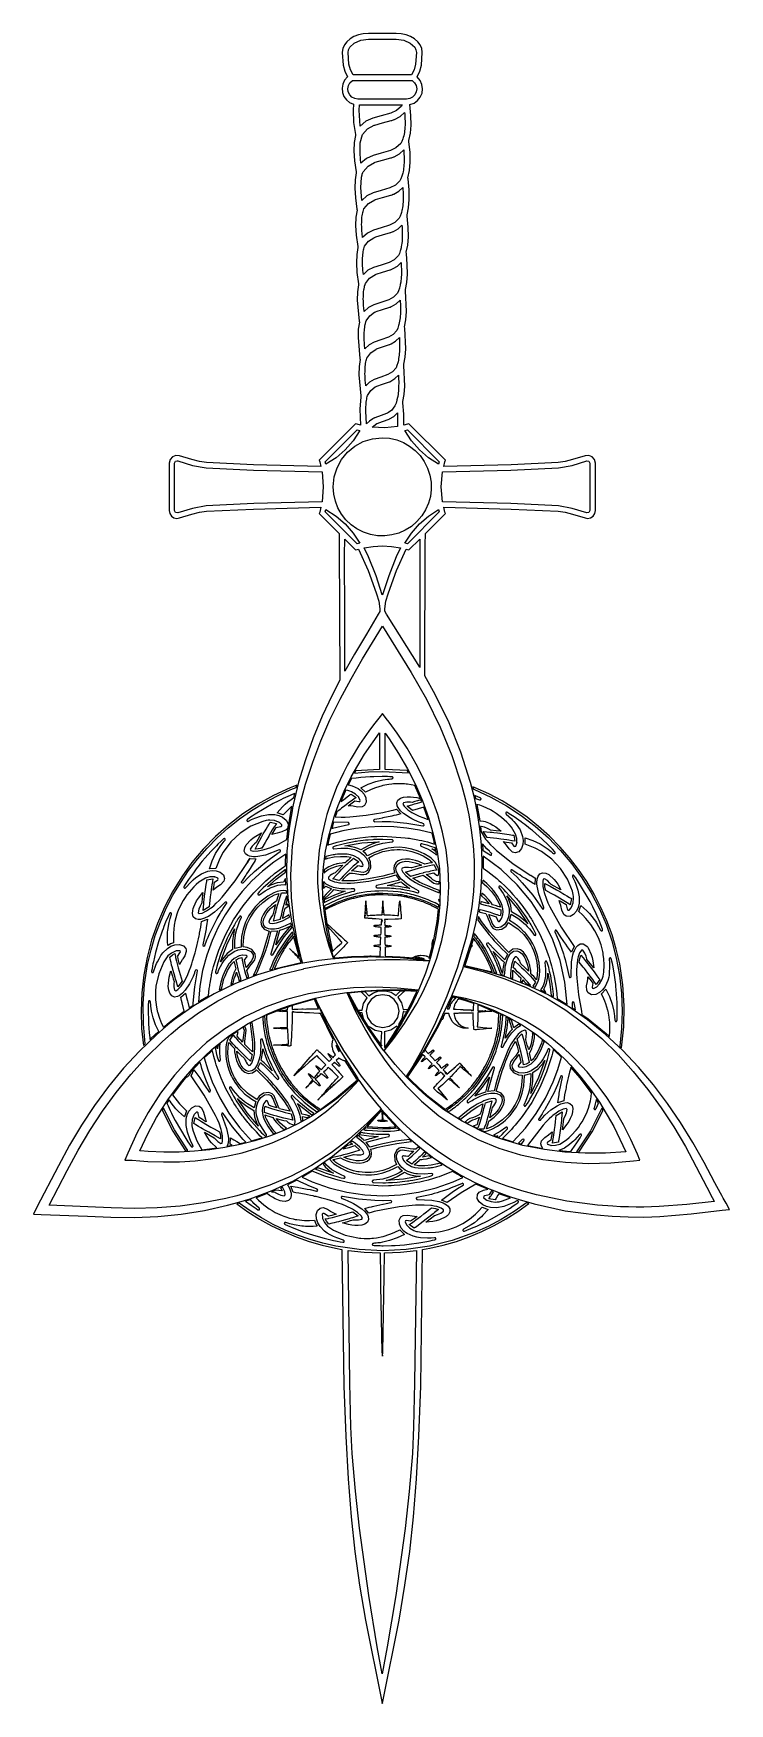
# Model space of a CAD drawing. Extents: x 0 to 149, y 0 to 357.
import ezdxf

# ---------------------------------------------------------------- set-up
doc = ezdxf.new("R2010")
doc.units = 0

msp = doc.modelspace()

# ---------------------------------------------------------------- linework, layer by layer
at = {"layer": 'Layer 1'}
for p, q in [((71.7624, 357.495), (70.63991, 357.412677)), ((77.6409, 357.495), (71.7624, 357.495)), ((78.763478, 357.412656), (77.6409, 357.495)), ((66.260984, 354.266384), (66.13664, 353.45332)), ((66.596323, 355.024357), (66.260984, 354.266384)), ((67.119855, 355.710804), (66.596323, 355.024357)), ((67.808781, 356.309292), (67.119855, 355.710804)), ((67.3886, 353.432), (67.485975, 353.990204)), ((67.485975, 353.990204), (67.750071, 354.513897)), ((67.750071, 354.513897), (68.701753, 355.408543)), ((68.640299, 356.80339), (67.808781, 356.309292)), ((69.591609, 357.176662), (68.640299, 356.80339)), ((68.701753, 355.408543), (70.090308, 356.017509)), ((70.63991, 357.412677), (69.591609, 357.176662)), ((70.090308, 356.017509), (71.7624, 356.24237)), ((71.7624, 356.24237), (77.6409, 356.243)), ((77.6409, 356.243), (79.313167, 356.018175)), ((79.811861, 357.176563), (78.763478, 357.412656)), ((79.313167, 356.018175), (80.70182, 355.409472)), ((80.763248, 356.803128), (79.811861, 357.176563)), ((80.70182, 355.409472), (81.653553, 354.515548)), ((81.594838, 356.308757), (80.763248, 356.803128)), ((82.283829, 355.709857), (81.594838, 356.308757)), ((81.653553, 354.515548), (81.917666, 353.992459)), ((81.917666, 353.992459), (82.01506, 353.43506)), ((82.807421, 355.022836), (82.283829, 355.709857)), ((83.142812, 354.2641), (82.807421, 355.022836)), ((83.267202, 353.450056), (83.142812, 354.2641)), ((66.13664, 353.45332), (66.135872, 353.378221)), ((66.135872, 353.378221), (66.326775, 350.727163)), ((66.326775, 350.727163), (66.661523, 349.408658)), ((67.38789, 353.37841), (67.3886, 353.432)), ((67.571435, 350.886566), (67.38789, 353.37841)), ((67.888793, 349.713265), (67.571435, 350.886566)), ((81.832034, 350.886538), (81.514683, 349.713237)), ((82.01552, 353.378381), (81.832034, 350.886538)), ((82.01506, 353.43506), (82.01552, 353.378381)), ((82.741978, 349.409152), (83.076666, 350.727656)), ((83.076666, 350.727656), (83.26756, 353.37871)), ((83.26756, 353.37871), (83.267202, 353.450056)), ((66.638022, 347.470027), (66.246525, 346.655766)), ((67.241242, 348.163511), (66.638022, 347.470027)), ((66.661523, 349.408658), (67.241242, 348.163511)), ((67.454283, 346.31718), (67.780306, 346.913842)), ((67.780306, 346.913842), (68.2895, 347.389)), ((68.4347, 348.641), (67.888793, 349.713265)), ((68.2895, 347.389), (81.1142, 347.389)), ((80.96871, 348.640971), (68.4347, 348.641)), ((81.514683, 349.713237), (80.96871, 348.640971)), ((81.1142, 347.389), (81.622801, 346.913708)), ((81.622801, 346.913708), (81.948339, 346.317145)), ((82.1624, 348.164), (82.741978, 349.409152)), ((82.784714, 347.440977), (82.1624, 348.164)), ((83.177759, 346.590863), (82.784714, 347.440977)), ((66.246525, 346.655766), (66.081987, 345.767386)), ((66.081987, 345.767386), (66.159648, 344.851546)), ((66.159648, 344.851546), (66.478483, 343.989492)), ((66.478483, 343.989492), (67.004898, 343.255204)), ((67.004898, 343.255204), (67.705274, 342.684446)), ((67.329208, 345.64886), (67.454283, 346.31718)), ((67.422854, 344.958726), (67.329208, 345.64886)), ((67.730606, 344.333952), (67.422854, 344.958726)), ((68.207608, 343.849427), (67.730606, 344.333952)), ((68.811277, 343.536569), (68.207608, 343.849427)), ((69.49903, 343.4268), (68.811277, 343.536569)), ((79.90429, 343.42764), (69.49903, 343.4268)), ((80.591658, 343.537649), (79.90429, 343.42764)), ((81.194962, 343.850519), (80.591658, 343.537649)), ((81.671691, 344.334867), (81.194962, 343.850519)), ((81.97933, 344.959315), (81.671691, 344.334867)), ((81.948339, 346.317145), (82.07309, 345.649087)), ((82.07309, 345.649087), (81.97933, 344.959315)), ((82.255447, 343.109385), (82.841761, 343.839737)), ((82.841761, 343.839737), (83.21222, 344.718825)), ((83.32558, 345.666025), (83.177759, 346.590863)), ((83.21222, 344.718825), (83.32558, 345.666025)), ((67.705274, 342.684446), (68.545992, 342.312981)), ((68.545992, 342.312981), (68.443647, 341.084051)), ((68.443647, 341.084051), (68.556554, 338.447494)), ((69.75119, 341.04439), (69.846793, 342.17469)), ((69.7512, 341.045), (69.75119, 341.04439)), ((69.975002, 337.647052), (69.7512, 341.045)), ((69.846793, 342.17469), (78.9602, 342.175)), ((74.462902, 339.834989), (72.666862, 339.367912)), ((76.510082, 340.392942), (74.462902, 339.834989)), ((77.760125, 341.005045), (76.510082, 340.392942)), ((77.348451, 339.080957), (78.500283, 339.69961)), ((78.815852, 341.912082), (77.760125, 341.005045)), ((78.500283, 339.69961), (79.467311, 340.579557)), ((78.9602, 342.175), (78.815852, 341.912082)), ((79.467311, 340.579557), (79.493778, 340.241808)), ((79.493778, 340.241808), (79.5391, 339.645885)), ((79.5391, 339.645885), (79.554684, 339.243922)), ((80.594414, 342.245277), (81.493068, 342.565366)), ((80.830811, 339.918316), (80.594414, 342.245277)), ((80.873035, 337.884226), (80.830811, 339.918316)), ((81.493068, 342.565366), (82.255447, 343.109385)), ((68.556554, 338.447494), (68.9364, 335.836)), ((71.192772, 338.707957), (69.975002, 337.647052)), ((70.435424, 335.872416), (71.544686, 337.059918)), ((72.666862, 339.367912), (71.192772, 338.707957)), ((71.544686, 337.059918), (72.972664, 337.835486)), ((72.972664, 337.835486), (73.126667, 337.887697)), ((73.126667, 337.887697), (74.764967, 338.320868)), ((74.764967, 338.320868), (76.618537, 338.8182)), ((76.618537, 338.8182), (76.718585, 338.847057)), ((76.718585, 338.847057), (77.270682, 339.049348)), ((77.270682, 339.049348), (77.348451, 339.080957)), ((79.42325, 336.266409), (79.352635, 335.908698)), ((79.472049, 336.654078), (79.42325, 336.266409)), ((79.516962, 337.016414), (79.472049, 336.654078)), ((79.544298, 337.449687), (79.516962, 337.016414)), ((79.567341, 337.827788), (79.544298, 337.449687)), ((79.554684, 339.243922), (79.574612, 338.703055)), ((79.571789, 338.312118), (79.567341, 337.827788)), ((79.574612, 338.703055), (79.571789, 338.312118)), ((80.368464, 334.599117), (80.71946, 336.119122)), ((80.71946, 336.119122), (80.873035, 337.884226)), ((68.694024, 334.115196), (68.622175, 332.332304)), ((68.973854, 335.62597), (68.694024, 334.115196)), ((68.9364, 335.836), (68.973854, 335.62597)), ((69.950775, 331.709706), (70.000702, 334.063127)), ((70.000702, 334.063127), (70.435424, 335.872416)), ((77.634507, 333.014114), (76.427109, 332.401789)), ((78.646329, 333.913539), (77.634507, 333.014114)), ((78.360747, 331.699682), (79.281945, 332.550264)), ((78.879687, 334.352532), (78.646329, 333.913539)), ((79.104768, 334.937431), (78.879687, 334.352532)), ((79.18228, 335.209341), (79.104768, 334.937431)), ((79.286056, 335.574488), (79.18228, 335.209341)), ((79.281945, 332.550264), (79.317406, 332.068528)), ((79.352635, 335.908698), (79.286056, 335.574488)), ((80.39994, 334.359604), (80.368464, 334.599117)), ((80.635866, 331.997181), (80.39994, 334.359604)), ((68.622175, 332.332304), (68.758023, 330.252462)), ((68.758023, 330.252462), (69.101286, 327.85084)), ((69.956752, 331.555012), (69.950775, 331.709706)), ((70.011322, 330.88993), (69.956752, 331.555012)), ((70.036206, 330.58749), (70.011322, 330.88993)), ((70.142399, 329.698944), (70.0362, 330.588)), ((70.0362, 330.588), (70.036206, 330.58749)), ((71.304564, 330.727433), (70.142399, 329.698944)), ((70.596482, 327.895367), (71.65754, 329.073012)), ((72.714129, 331.376694), (71.304564, 330.727433)), ((71.65754, 329.073012), (73.038892, 329.850547)), ((74.451559, 331.844595), (72.714129, 331.376694)), ((73.038892, 329.850547), (73.180172, 329.900097)), ((73.180172, 329.900097), (74.766052, 330.334044)), ((76.427109, 332.401789), (74.451559, 331.844595)), ((74.766052, 330.334044), (76.562292, 330.83299)), ((76.562292, 330.83299), (76.656257, 330.861065)), ((76.656257, 330.861065), (77.182855, 331.060175)), ((77.182855, 331.060175), (77.262925, 331.093974)), ((77.262925, 331.093974), (78.360747, 331.699682)), ((79.322412, 329.013977), (79.268508, 328.570205)), ((79.317406, 332.068528), (79.348318, 331.635317)), ((79.343974, 329.355926), (79.322412, 329.013977)), ((79.372281, 329.822117), (79.343974, 329.355926)), ((79.348318, 331.635317), (79.366916, 331.112924)), ((79.366916, 331.112924), (79.380917, 330.694471)), ((79.376624, 330.208431), (79.372281, 329.822117)), ((79.380917, 330.694471), (79.376624, 330.208431)), ((80.531542, 328.14859), (80.680224, 329.935198)), ((80.680224, 329.935198), (80.635866, 331.997181)), ((68.869193, 326.127363), (68.800905, 324.34598)), ((69.138587, 327.636018), (68.869193, 326.127363)), ((69.101286, 327.85084), (69.138587, 327.636018)), ((70.103931, 324.499832), (70.26, 326.662)), ((70.26, 326.662), (70.260008, 326.66134)), ((70.260008, 326.66134), (70.266499, 326.705485)), ((70.266499, 326.705485), (70.381671, 327.210778)), ((70.381671, 327.210778), (70.409876, 327.331939)), ((70.409876, 327.331939), (70.527142, 327.68908)), ((70.527142, 327.68908), (70.596482, 327.895367)), ((78.479528, 325.918856), (77.510333, 325.025158)), ((78.704761, 326.358044), (78.479528, 325.918856)), ((78.922332, 326.941335), (78.704761, 326.358044)), ((78.977975, 327.142373), (78.922332, 326.941335)), ((79.097744, 327.576577), (78.977975, 327.142373)), ((79.148022, 327.835375), (79.097744, 327.576577)), ((79.230953, 328.266156), (79.148022, 327.835375)), ((79.268508, 328.570205), (79.230953, 328.266156)), ((80.18835, 326.612294), (80.531542, 328.14859)), ((80.219214, 326.368361), (80.18835, 326.612294)), ((80.444844, 324.007698), (80.219214, 326.368361)), ((68.800905, 324.34598), (68.933444, 322.267031)), ((68.933444, 322.267031), (69.266532, 319.865678)), ((70.310148, 321.754658), (70.103931, 324.499832)), ((71.41674, 322.74888), (70.310148, 321.754658)), ((72.761088, 323.385868), (71.41674, 322.74888)), ((71.770039, 321.08514), (73.105355, 321.865901)), ((74.447318, 323.856614), (72.761088, 323.385868)), ((73.105355, 321.865901), (73.237133, 321.913853)), ((73.237133, 321.913853), (74.776213, 322.349872)), ((76.343808, 324.410946), (74.447318, 323.856614)), ((74.776213, 322.349872), (76.500053, 322.84612)), ((77.510333, 325.025158), (76.343808, 324.410946)), ((76.500053, 322.84612), (76.59412, 322.875282)), ((76.59412, 322.875282), (76.852514, 322.972533)), ((76.852514, 322.972533), (76.856398, 322.973944)), ((76.856398, 322.973944), (76.878976, 322.983142)), ((76.878976, 322.983142), (77.054083, 323.054485)), ((77.054083, 323.054485), (77.202619, 323.119396)), ((77.202619, 323.119396), (78.23044, 323.713073)), ((78.23044, 323.713073), (79.096049, 324.525226)), ((79.096049, 324.525226), (79.133144, 323.98879)), ((79.133144, 323.98879), (79.157771, 323.619694)), ((79.177079, 321.814541), (79.14862, 321.345082)), ((79.157771, 323.619694), (79.175963, 323.05549)), ((79.175963, 323.05549), (79.187153, 322.683214)), ((79.18173, 322.1709), (79.177079, 321.814541)), ((79.187153, 322.683214), (79.1817, 322.171)), ((79.1817, 322.171), (79.18173, 322.1709)), ((80.340756, 320.162172), (80.485842, 321.947321)), ((80.485842, 321.947321), (80.444844, 324.007698)), ((69.303322, 319.647165), (69.04442, 318.140908)), ((69.266532, 319.865678), (69.303322, 319.647165)), ((70.345483, 318.053852), (70.415536, 318.558417)), ((70.415536, 318.558417), (70.440673, 318.73537)), ((70.440673, 318.73537), (70.531729, 319.149186)), ((70.531729, 319.149186), (70.578635, 319.358132)), ((70.578635, 319.358132), (70.675513, 319.664199)), ((70.675513, 319.664199), (70.757075, 319.916141)), ((70.757075, 319.916141), (71.770039, 321.08514)), ((78.529331, 318.362433), (78.310434, 317.920425)), ((78.739335, 318.944843), (78.529331, 318.362433)), ((78.791456, 319.138857), (78.739335, 318.944843)), ((78.908773, 319.57785), (78.791456, 319.138857)), ((78.957773, 319.836501), (78.908773, 319.57785)), ((79.038149, 320.265236), (78.957773, 319.836501)), ((79.074528, 320.564865), (79.038149, 320.265236)), ((79.127515, 321.009263), (79.074528, 320.564865)), ((79.14862, 321.345082), (79.127515, 321.009263)), ((80.008135, 318.627191), (80.340756, 320.162172)), ((80.038384, 318.3766), (80.008135, 318.627191)), ((80.253843, 316.017441), (80.038384, 318.3766)), ((69.04442, 318.140908), (68.979716, 316.361048)), ((68.979716, 316.361048), (69.108942, 314.282766)), ((70.281099, 316.50149), (70.289481, 317.116088)), ((70.289377, 316.258181), (70.281099, 316.50149)), ((70.311503, 315.622518), (70.289377, 316.258181)), ((70.289481, 317.116088), (70.292394, 317.310821)), ((70.292394, 317.310821), (70.333474, 317.890101)), ((70.338379, 315.26538), (70.311503, 315.622518)), ((70.333474, 317.890101), (70.345483, 318.053852)), ((70.383396, 314.67091), (70.338379, 315.26538)), ((70.477974, 313.81405), (70.383396, 314.67091)), ((71.528988, 314.771712), (70.477974, 313.81405)), ((72.806744, 315.39548), (71.528988, 314.771712)), ((74.430024, 315.865464), (72.806744, 315.39548)), ((76.259524, 316.419375), (74.430024, 315.865464)), ((74.767482, 314.360681), (76.446052, 314.861961)), ((77.384251, 317.034264), (76.259524, 316.419375)), ((76.446052, 314.861961), (76.532412, 314.889732)), ((76.532412, 314.889732), (77.010061, 315.082967)), ((77.010061, 315.082967), (77.096108, 315.121914)), ((77.096108, 315.121914), (78.082541, 315.696545)), ((78.310434, 317.920425), (77.384251, 317.034264)), ((78.082541, 315.696545), (78.910948, 316.482034)), ((78.910948, 316.482034), (78.940635, 316.022193)), ((78.940635, 316.022193), (78.967164, 315.595473)), ((78.967164, 315.595473), (78.982799, 315.058405)), ((78.982799, 315.058405), (78.993221, 314.66711)), ((78.993221, 314.66711), (78.986987, 314.152557)), ((80.291445, 313.958358), (80.253843, 316.017441)), ((69.108942, 314.282766), (69.431829, 311.881245)), ((69.468211, 311.657903), (69.219834, 310.153645)), ((69.431829, 311.881245), (69.468211, 311.657903)), ((70.613712, 310.759686), (70.702875, 311.180106)), ((70.702875, 311.180106), (70.746255, 311.380365)), ((70.746255, 311.380365), (70.839456, 311.686076)), ((70.839456, 311.686076), (70.91753, 311.936664)), ((70.91753, 311.936664), (71.76681, 312.996654)), ((71.76681, 312.996654), (72.88898, 313.761894)), ((72.88898, 313.761894), (72.889437, 313.7621)), ((72.889437, 313.7621), (73.162396, 313.877692)), ((73.162396, 313.877692), (73.302502, 313.930422)), ((73.302502, 313.930422), (74.767482, 314.360681)), ((78.602751, 311.124923), (78.556713, 310.947657)), ((78.720373, 311.578939), (78.602751, 311.124923)), ((78.762989, 311.81024), (78.720373, 311.578939)), ((78.845757, 312.263741), (78.7629, 311.811)), ((78.7629, 311.811), (78.762989, 311.81024)), ((78.877487, 312.530873), (78.845757, 312.263741)), ((78.932826, 313.004701), (78.877487, 312.530873)), ((78.951935, 313.309427), (78.932826, 313.004701)), ((78.981879, 313.804986), (78.951935, 313.309427)), ((78.986987, 314.152557), (78.981879, 313.804986)), ((79.827612, 310.64005), (80.149823, 312.174259)), ((80.149823, 312.174259), (80.291445, 313.958358)), ((69.219834, 310.153645), (69.15861, 308.375201)), ((69.15861, 308.375201), (69.284313, 306.297652)), ((70.459901, 308.537122), (70.46865, 309.179595)), ((70.467157, 308.31332), (70.459901, 308.537122)), ((70.488606, 307.663414), (70.467157, 308.31332)), ((70.46865, 309.179595), (70.471103, 309.34189)), ((70.471103, 309.34189), (70.512389, 309.941928)), ((70.514971, 307.297115), (70.488606, 307.663414)), ((70.512389, 309.941928), (70.52225, 310.081332)), ((70.52225, 310.081332), (70.592151, 310.602336)), ((70.592151, 310.602336), (70.613712, 310.759686)), ((74.426902, 307.877804), (72.852621, 307.404235)), ((76.175312, 308.428546), (74.426902, 307.877804)), ((77.259009, 309.044768), (76.175312, 308.428546)), ((77.027797, 307.143781), (77.948452, 307.703348)), ((78.142881, 309.923916), (77.259009, 309.044768)), ((77.948452, 307.703348), (78.724757, 308.450391)), ((78.35432, 310.366604), (78.142881, 309.923916)), ((78.556713, 310.947657), (78.35432, 310.366604)), ((78.724757, 308.450391), (78.743203, 308.142292)), ((78.743203, 308.142292), (78.776621, 307.563421)), ((78.776621, 307.563421), (78.787963, 307.121783)), ((79.856991, 310.384941), (79.827612, 310.64005)), ((80.06237, 308.027003), (79.856991, 310.384941)), ((80.096742, 305.969185), (80.06237, 308.027003)), ((69.284313, 306.297652), (69.596718, 303.896083)), ((69.596718, 303.896083), (69.63274, 303.667542)), ((70.556972, 306.717516), (70.514971, 307.297115)), ((70.645871, 305.877505), (70.556972, 306.717516)), ((71.641487, 306.796627), (70.645871, 305.877505)), ((71.010283, 303.731858), (71.077474, 303.95645)), ((71.077474, 303.95645), (71.992123, 305.105608)), ((72.852621, 307.404235), (71.641487, 306.796627)), ((71.992123, 305.105608), (73.231284, 305.89404)), ((73.231284, 305.89404), (73.357389, 305.943502)), ((73.357389, 305.943502), (74.769739, 306.375048)), ((74.769739, 306.375048), (76.381629, 306.874208)), ((76.381629, 306.874208), (76.471204, 306.904101)), ((76.471204, 306.904101), (76.900413, 307.083972)), ((76.900413, 307.083972), (77.027797, 307.143781)), ((78.652925, 304.262416), (78.5612, 303.746)), ((78.678932, 304.486128), (78.652925, 304.262416)), ((78.737634, 304.998855), (78.678932, 304.486128)), ((78.75608, 305.293018), (78.737634, 304.998855)), ((78.786227, 305.792537), (78.75608, 305.293018)), ((78.792411, 306.17111), (78.786227, 305.792537)), ((78.787963, 307.121783), (78.799153, 306.6466)), ((78.799153, 306.6466), (78.792411, 306.17111)), ((79.64719, 302.653281), (79.958787, 304.186331)), ((79.958787, 304.186331), (80.096742, 305.969185)), ((69.395022, 302.165976), (69.337538, 300.389367)), ((69.337538, 300.389367), (69.762218, 295.911342)), ((69.63274, 303.667542), (69.395022, 302.165976)), ((70.638803, 300.576093), (70.646823, 301.167035)), ((70.649022, 300.242715), (70.638803, 300.576093)), ((70.646823, 301.167035), (70.649837, 301.375495)), ((70.649837, 301.375495), (70.689349, 301.968099)), ((70.689349, 301.968099), (70.699108, 302.110006)), ((70.699108, 302.110006), (70.769621, 302.654821)), ((70.769621, 302.654821), (70.786633, 302.783796)), ((70.786633, 302.783796), (70.878251, 303.232811)), ((70.878251, 303.232811), (70.913303, 303.401187)), ((70.913303, 303.401187), (71.010283, 303.731858)), ((76.090074, 300.436416), (74.410634, 299.886619)), ((77.132477, 301.054036), (76.090074, 300.436416)), ((77.974104, 301.925656), (77.132477, 301.054036)), ((77.679306, 299.60277), (78.538206, 300.412069)), ((78.178845, 302.370833), (77.974104, 301.925656)), ((78.373677, 302.950853), (78.178845, 302.370833)), ((78.403618, 303.069575), (78.373677, 302.950853)), ((78.531719, 303.580679), (78.403618, 303.069575)), ((78.5612, 303.74531), (78.531719, 303.580679)), ((78.538206, 300.412069), (78.557522, 300.066629)), ((78.5612, 303.746), (78.5612, 303.74531)), ((79.675855, 302.393278), (79.64719, 302.653281)), ((79.902627, 297.98073), (79.675855, 302.393278)), ((70.665673, 299.707839), (70.649022, 300.242715)), ((70.703491, 299.158615), (70.665673, 299.707839)), ((70.730621, 298.767153), (70.703491, 299.158615)), ((70.814624, 297.938524), (70.730621, 298.767153)), ((71.754275, 298.81983), (70.814624, 297.938524)), ((71.237512, 295.977826), (72.003224, 297.020685)), ((72.897674, 299.413364), (71.754275, 298.81983)), ((72.003224, 297.020685), (73.041622, 297.792436)), ((74.410634, 299.886619), (72.897674, 299.413364)), ((73.041622, 297.792436), (73.044792, 297.793943)), ((73.044792, 297.793943), (73.294705, 297.908503)), ((73.294705, 297.908503), (73.417489, 297.958527)), ((73.417489, 297.958527), (74.768829, 298.387902)), ((74.768829, 298.387902), (76.331869, 298.891993)), ((76.331869, 298.891993), (76.410659, 298.919343)), ((76.410659, 298.919343), (76.638294, 299.015084)), ((76.638294, 299.015084), (76.6455, 299.017996)), ((76.6455, 299.017996), (76.652346, 299.021369)), ((76.652346, 299.021369), (77.679306, 299.60277)), ((78.54249, 296.985224), (78.500081, 296.607329)), ((78.567936, 297.393752), (78.54249, 296.985224)), ((78.557522, 300.066629), (78.585622, 299.536797)), ((78.590827, 297.773973), (78.567936, 297.393752)), ((78.585622, 299.536797), (78.594975, 299.124016)), ((78.599053, 298.2308), (78.590827, 297.773973)), ((78.594975, 299.124016), (78.605135, 298.623399)), ((78.605135, 298.623399), (78.599053, 298.2308)), ((79.768266, 296.198917), (79.902627, 297.98073)), ((69.570191, 294.179733), (69.51615, 292.40449)), ((69.797629, 295.678856), (69.570191, 294.179733)), ((69.762218, 295.911342), (69.797629, 295.678856)), ((70.817399, 292.613807), (70.825626, 293.221329)), ((70.825626, 293.221329), (70.828282, 293.408891)), ((70.828282, 293.408891), (70.864561, 293.9732)), ((70.864561, 293.9732), (70.875647, 294.140744)), ((70.875647, 294.140744), (70.937629, 294.638807)), ((70.937629, 294.638807), (70.9596, 294.811767)), ((70.9596, 294.811767), (71.039209, 295.217997)), ((71.039209, 295.217997), (71.080902, 295.426356)), ((71.080902, 295.426356), (71.164803, 295.724693)), ((71.164803, 295.724693), (71.237512, 295.977826)), ((77.806712, 293.92906), (77.007033, 293.064137)), ((78.003737, 294.374657), (77.806712, 293.92906)), ((78.190802, 294.95197), (78.003737, 294.374657)), ((78.241185, 295.158974), (78.190802, 294.95197)), ((78.342712, 295.577427), (78.241185, 295.158974)), ((78.393348, 295.86842), (78.342712, 295.577427)), ((78.459816, 296.254241), (78.3933, 295.869)), ((78.3933, 295.869), (78.393348, 295.86842)), ((78.500081, 296.607329), (78.459816, 296.254241)), ((79.467076, 294.666458), (79.768266, 296.198917)), ((79.494872, 294.401525), (79.467076, 294.666458)), ((79.708004, 289.99126), (79.494872, 294.401525)), ((69.51615, 292.40449), (69.927451, 287.926186)), ((70.82542, 292.335344), (70.817399, 292.613807)), ((70.842794, 291.7508), (70.82542, 292.335344)), ((70.870793, 291.323516), (70.842794, 291.7508)), ((70.904312, 290.816002), (70.870793, 291.323516)), ((70.983052, 290.003276), (70.904312, 290.816002)), ((71.8668, 290.844591), (70.983052, 290.003276)), ((72.942092, 291.421276), (71.8668, 290.844591)), ((72.220415, 289.130596), (73.369404, 289.927874)), ((74.399052, 291.89651), (72.942092, 291.421276)), ((73.369404, 289.927874), (73.471238, 289.971026)), ((73.471238, 289.971026), (74.772358, 290.402261)), ((76.005572, 292.44393), (74.399052, 291.89651)), ((74.772358, 290.402261), (76.273418, 290.906772)), ((77.007033, 293.064137), (76.005572, 292.44393)), ((76.273418, 290.906772), (76.350369, 290.934593)), ((76.350369, 290.934593), (76.574171, 291.032826)), ((76.574171, 291.032826), (76.576113, 291.033656)), ((76.576113, 291.033656), (76.578156, 291.034641)), ((76.578156, 291.034641), (77.543531, 291.598483)), ((77.543531, 291.598483), (78.351666, 292.371001)), ((78.351666, 292.371001), (78.370775, 291.99608)), ((78.395286, 289.761343), (78.370659, 289.349813)), ((78.370775, 291.99608), (78.394279, 291.511906)), ((78.394279, 291.511906), (78.40331, 291.051232)), ((78.40331, 290.166526), (78.395286, 289.761343)), ((78.40331, 291.051232), (78.41082, 290.605381)), ((78.41082, 290.605381), (78.40331, 290.166526)), ((79.577325, 288.21085), (79.708004, 289.99126)), ((69.745452, 286.193588), (69.694934, 284.42024)), ((69.962348, 287.689481), (69.745452, 286.193588)), ((69.927451, 287.926186), (69.962348, 287.689481)), ((71.034107, 285.885454), (71.052705, 286.175669)), ((71.052705, 286.175669), (71.100838, 286.577375)), ((71.100838, 286.577375), (71.133235, 286.84263)), ((71.133235, 286.84263), (71.197257, 287.182496)), ((71.197257, 287.182496), (71.249121, 287.452582)), ((71.249121, 287.452582), (71.316924, 287.704169)), ((71.316924, 287.704169), (71.398204, 287.999314)), ((71.398204, 287.999314), (72.220415, 289.130596)), ((77.828684, 286.378098), (77.639423, 285.932187)), ((78.007726, 286.952242), (77.828684, 286.378098)), ((78.071288, 287.222441), (78.007726, 286.952242)), ((78.153758, 287.574787), (78.071288, 287.222441)), ((78.207615, 287.89345), (78.153758, 287.574787)), ((78.266932, 288.248495), (78.2076, 287.894)), ((78.2076, 287.894), (78.207615, 287.89345)), ((78.305816, 288.596627), (78.266932, 288.248495)), ((78.34741, 288.976388), (78.305816, 288.596627)), ((78.370659, 289.349813), (78.34741, 288.976388)), ((79.286857, 286.679805), (79.577325, 288.21085)), ((79.313682, 286.409862), (79.286857, 286.679805)), ((79.513496, 282.002969), (79.313682, 286.409862)), ((69.694934, 284.42024), (70.092339, 279.941391)), ((70.99608, 284.659115), (71.001598, 285.074605)), ((71.009263, 284.171514), (70.99608, 284.659115)), ((71.001598, 285.074605), (71.007014, 285.449269)), ((71.007014, 285.449269), (71.034107, 285.885454)), ((71.019584, 283.800491), (71.009263, 284.171514)), ((71.063119, 283.102477), (71.019584, 283.800491)), ((71.077631, 282.871919), (71.063119, 283.102477)), ((71.151413, 282.072923), (71.077631, 282.871919)), ((71.97962, 282.87162), (71.151413, 282.072923)), ((72.985873, 283.429563), (71.97962, 282.87162)), ((74.390253, 283.907289), (72.985873, 283.429563)), ((75.919263, 284.451007), (74.390253, 283.907289)), ((74.77379, 282.416228), (76.21931, 282.923499)), ((76.880658, 285.073935), (75.919263, 284.451007)), ((76.21931, 282.923499), (76.290995, 282.950592)), ((76.290995, 282.950592), (76.501716, 283.046895)), ((76.501716, 283.046895), (76.507078, 283.049285)), ((76.507078, 283.049285), (76.5127, 283.052249)), ((76.5127, 283.052249), (77.411212, 283.594514)), ((77.639423, 285.932187), (76.880658, 285.073935)), ((77.411212, 283.594514), (78.1649, 284.324809)), ((78.1649, 284.324809), (78.18273, 283.943078)), ((78.18273, 283.943078), (78.202915, 283.482969)), ((78.202915, 283.482969), (78.210936, 282.995267)), ((78.216608, 282.585029), (78.207668, 282.107086)), ((78.210936, 282.995267), (78.216608, 282.585029)), ((70.127235, 279.695375), (69.873505, 277.073414)), ((70.092339, 279.941391), (70.127235, 279.695375)), ((71.284926, 278.691013), (71.305529, 278.866888)), ((71.305529, 278.866888), (71.376756, 279.262501)), ((71.376756, 279.262501), (71.41559, 279.473939)), ((71.41559, 279.473939), (71.494688, 279.780951)), ((71.494688, 279.780951), (71.557228, 280.019008)), ((71.557228, 280.019008), (72.241277, 281.044574)), ((72.241277, 281.044574), (73.195988, 281.824468)), ((73.195988, 281.824468), (73.202324, 281.827685)), ((73.202324, 281.827685), (73.424848, 281.938923)), ((73.424848, 281.938923), (73.54048, 281.990135)), ((73.54048, 281.990135), (74.77379, 282.416228)), ((77.825563, 278.956212), (77.653408, 278.381506)), ((77.850963, 279.067972), (77.825563, 278.956212)), ((77.965827, 279.576852), (77.850963, 279.067972)), ((77.9973, 279.769), (77.965827, 279.576852)), ((78.074761, 280.247497), (77.9973, 279.769)), ((77.9973, 279.769), (77.9973, 279.769)), ((78.101792, 280.494088), (78.074761, 280.247497)), ((78.152736, 280.970256), (78.101792, 280.494088)), ((78.171645, 281.273523), (78.152736, 280.970256)), ((78.199901, 281.748235), (78.171645, 281.273523)), ((78.207668, 282.107086), (78.199901, 281.748235)), ((79.106438, 278.694172), (79.386429, 280.223975)), ((79.386429, 280.223975), (79.513496, 282.002969)), ((69.873505, 277.073414), (70.05565, 273.646095)), ((71.174812, 276.693841), (71.184215, 277.394598)), ((71.175529, 276.669816), (71.174812, 276.693841)), ((71.338986, 273.930996), (71.175529, 276.669816)), ((71.184215, 277.394598), (71.18544, 277.479762)), ((71.18544, 277.479762), (71.220238, 278.0629)), ((71.220238, 278.0629), (71.228925, 278.203466)), ((71.228925, 278.203466), (71.284926, 278.691013)), ((74.466838, 275.716632), (73.075078, 275.203344)), ((75.617178, 276.128481), (74.466838, 275.716632)), ((75.828156, 276.224529), (75.617178, 276.128481)), ((75.892785, 276.256138), (75.828156, 276.224529)), ((76.640858, 276.810358), (75.892785, 276.256138)), ((76.231374, 274.966269), (77.183659, 275.51684)), ((77.379125, 277.752408), (76.640858, 276.810358)), ((77.183659, 275.51684), (77.979023, 276.276689)), ((77.653408, 278.381506), (77.379125, 277.752408)), ((77.979023, 276.276689), (77.9816, 273.357)), ((79.132753, 278.418622), (79.106438, 278.694172)), ((79.300267, 276.030144), (79.132753, 278.418622)), ((79.303977, 273.635802), (79.300267, 276.030144)), ((68.985182, 273.942338), (61.1978, 266.155)), ((62.500701, 265.818539), (69.3214, 272.639)), ((69.868643, 272.498499), (68.459996, 270.320704)), ((69.314854, 273.845781), (68.985182, 273.942338)), ((70.05565, 273.646095), (69.314854, 273.845781)), ((69.3214, 272.639), (69.868643, 272.498499)), ((71.95078, 274.520995), (71.338986, 273.930996)), ((72.657576, 274.993046), (71.95078, 274.520995)), ((72.502145, 273.200581), (73.518095, 273.967858)), ((75.24753, 273.081111), (72.502145, 273.200581)), ((72.769426, 275.053887), (72.657576, 274.993046)), ((72.86237, 275.104436), (72.769426, 275.053887)), ((72.934876, 275.138133), (72.86237, 275.104436)), ((73.022302, 275.182702), (72.934876, 275.138133)), ((73.075078, 275.203344), (73.022302, 275.182702)), ((73.518095, 273.967858), (73.593869, 274.00291)), ((73.593869, 274.00291), (74.777619, 274.430713)), ((74.777619, 274.430713), (76.159379, 274.937821)), ((77.981665, 273.35665), (75.24753, 273.081111)), ((76.159379, 274.937821), (76.231374, 274.966269)), ((77.9816, 273.357), (77.981665, 273.35665)), ((80.088255, 273.845733), (79.303977, 273.635802)), ((79.535014, 272.498499), (80.0823, 272.639)), ((80.943628, 270.320681), (79.535014, 272.498499)), ((80.0823, 272.639), (86.903, 265.81854)), ((80.0823, 272.639), (80.0823, 272.639)), ((80.417978, 273.94229), (80.088255, 273.845733)), ((88.205678, 266.15463), (80.417978, 273.94229)), ((66.767676, 268.372012), (64.81897, 266.679708)), ((68.459996, 270.320704), (66.767676, 268.372012)), ((67.278391, 267.861201), (68.832274, 269.143626)), ((68.832274, 269.143626), (70.615538, 270.11247)), ((70.615538, 270.11247), (72.586081, 270.725629)), ((72.586081, 270.725629), (74.7018, 270.941)), ((74.7018, 270.941), (74.701818, 270.94084)), ((74.701818, 270.94084), (76.271763, 270.823218)), ((76.271763, 270.823218), (77.781564, 270.479672)), ((77.781564, 270.479672), (79.210295, 269.924188)), ((79.210295, 269.924188), (80.537028, 269.170748)), ((80.537028, 269.170748), (81.740834, 268.233337)), ((82.635927, 268.371971), (80.943628, 270.320681)), ((81.740834, 268.233337), (82.800786, 267.125936)), ((84.584625, 266.679658), (82.635927, 268.371971)), ((29.252958, 266.260689), (29.07019, 265.49601)), ((29.07019, 265.49601), (29.0702, 255.38)), ((29.763668, 266.858445), (29.252958, 266.260689)), ((30.490445, 267.158333), (29.763668, 266.858445)), ((30.228935, 255.379572), (30.229, 265.496)), ((30.229, 265.496), (30.445549, 265.921111)), ((30.445549, 265.921111), (30.748294, 266.020377)), ((31.27408, 267.09466), (30.490445, 267.158333)), ((30.748294, 266.020377), (30.912415, 265.99391)), ((30.912415, 265.99391), (34.068828, 265.041133)), ((33.939952, 266.276188), (31.27408, 267.09466)), ((35.558142, 265.881393), (33.939952, 266.276188)), ((34.068828, 265.041133), (36.959215, 264.50616)), ((37.0376, 265.662), (35.558142, 265.881393)), ((47.117514, 265.182113), (37.037477, 265.66236)), ((37.037477, 265.66236), (37.0376, 265.662)), ((61.557977, 264.813597), (47.117514, 265.182113)), ((61.1978, 266.155), (61.29432, 265.825277)), ((61.29432, 265.825277), (61.557977, 264.813597)), ((62.641163, 265.271079), (62.500701, 265.818539)), ((64.81897, 266.679708), (62.641163, 265.271079)), ((65.027178, 264.524016), (65.995992, 266.307296)), ((65.995992, 266.307296), (67.278391, 267.861201)), ((82.800786, 267.125936), (83.695956, 265.86253)), ((83.695956, 265.86253), (84.405417, 264.457102)), ((86.762434, 265.271029), (84.584625, 266.679658)), ((86.903, 265.81854), (86.762434, 265.271029)), ((87.84545, 264.813227), (88.109107, 265.824907)), ((102.28582, 265.181722), (87.84545, 264.813227)), ((88.109107, 265.824907), (88.205678, 266.15463)), ((112.36575, 265.66199), (102.28582, 265.181722)), ((113.845109, 265.881382), (112.36575, 265.66199)), ((112.44377, 264.506033), (115.334194, 265.041002)), ((115.463239, 266.276177), (113.845109, 265.881382)), ((115.334194, 265.041002), (118.49062, 265.993783)), ((118.12911, 267.09465), (115.463239, 266.276177)), ((118.912725, 267.158263), (118.12911, 267.09465)), ((118.49062, 265.993783), (118.959569, 265.919476)), ((119.639472, 266.858366), (118.912725, 267.158263)), ((118.959569, 265.919476), (119.174035, 265.495873)), ((119.174035, 265.495873), (119.174, 255.38)), ((120.150181, 266.260641), (119.639472, 266.858366)), ((120.333, 265.496), (120.150181, 266.260641)), ((120.332764, 255.380231), (120.333, 265.496)), ((36.959215, 264.50616), (36.959367, 264.505802)), ((36.959367, 264.505802), (47.161031, 264.020815)), ((47.161031, 264.020815), (61.794167, 263.649873)), ((61.794167, 263.649873), (62.066109, 260.437938)), ((64.198718, 260.43774), (64.414053, 262.553463)), ((64.414053, 262.553463), (65.027178, 264.524016)), ((84.405417, 264.457102), (84.89754, 262.96165)), ((84.89754, 262.96165), (85.157922, 261.435307)), ((85.157922, 261.435307), (85.191473, 259.902757)), ((87.337097, 260.438235), (87.6093, 263.65)), ((87.60887, 263.64985), (102.24182, 264.020807)), ((87.6093, 263.65), (87.60887, 263.64985)), ((102.24182, 264.020807), (112.44377, 264.506033)), ((62.066109, 260.437938), (61.7942, 257.226)), ((64.31634, 258.867795), (64.198718, 260.43774)), ((64.659886, 257.357994), (64.31634, 258.867795)), ((85.003104, 258.388687), (84.597725, 256.917783)), ((85.191473, 259.902757), (85.003104, 258.388687)), ((87.608789, 257.226428), (87.337097, 260.438235)), ((29.0702, 255.38), (29.201359, 254.726635)), ((29.201359, 254.726635), (29.559822, 254.192259)), ((29.559822, 254.192259), (30.092094, 253.830677)), ((30.092094, 253.830677), (30.74468, 253.6957)), ((30.445484, 254.954464), (30.228935, 255.379572)), ((30.91235, 254.881614), (30.445484, 254.954464)), ((34.069591, 255.834719), (30.91235, 254.881614)), ((31.274092, 253.781337), (33.940722, 254.600114)), ((33.940722, 254.600114), (35.558775, 254.994952)), ((36.9593, 256.369394), (34.069591, 255.834719)), ((35.558775, 254.994952), (37.037402, 255.214017)), ((47.164887, 256.85497), (36.9593, 256.369394)), ((37.037402, 255.214017), (47.121382, 255.694779)), ((47.121382, 255.694779), (61.558002, 256.063189)), ((61.7942, 257.226), (47.164887, 256.85497)), ((61.294243, 255.051049), (61.197723, 254.721363)), ((61.197723, 254.721363), (65.452223, 250.467093)), ((61.558002, 256.063189), (61.294243, 255.051049)), ((61.7942, 257.226), (61.7942, 257.226)), ((62.500658, 255.05705), (62.641069, 255.604205)), ((69.3212, 248.236555), (62.500658, 255.05705)), ((62.641069, 255.604205), (64.818841, 254.195625)), ((65.21537, 255.929263), (64.659886, 257.357994)), ((64.818841, 254.195625), (66.76751, 252.503366)), ((65.96881, 254.60253), (65.21537, 255.929263)), ((66.906221, 253.398724), (65.96881, 254.60253)), ((86.902966, 255.057439), (80.0818, 248.237)), ((83.155578, 254.204217), (82.128631, 253.010927)), ((82.635697, 252.504021), (84.584491, 254.196359)), ((83.980246, 255.514731), (83.155578, 254.204217)), ((83.950654, 250.467223), (88.205444, 254.721953)), ((84.597725, 256.917783), (83.980246, 255.514731)), ((84.584491, 254.196359), (86.7624, 255.605)), ((86.7624, 255.605), (86.902966, 255.057439)), ((102.238007, 256.855418), (87.608789, 257.226428)), ((88.108873, 255.05169), (87.845216, 256.06342)), ((87.845216, 256.06342), (102.281604, 255.694989)), ((88.205444, 254.721953), (88.108873, 255.05169)), ((112.443589, 256.369822), (102.238007, 256.855418)), ((102.281604, 255.694989), (112.365516, 255.214248)), ((112.365516, 255.214248), (113.844071, 254.995182)), ((115.333138, 255.835152), (112.443589, 256.369822)), ((113.844071, 254.995182), (115.462214, 254.600346)), ((118.490789, 254.882042), (115.333138, 255.835152)), ((115.462214, 254.600346), (118.129086, 253.781568)), ((118.957454, 254.954522), (118.490789, 254.882042)), ((118.658444, 253.695931), (119.310939, 253.831014)), ((119.174, 255.38), (118.957454, 254.954522)), ((119.310939, 253.831014), (119.843132, 254.192612)), ((119.843132, 254.192612), (120.201561, 254.726944)), ((120.201561, 254.726944), (120.332764, 255.380231)), ((30.74468, 253.6957), (31.274092, 253.781337)), ((65.452223, 250.467093), (65.489268, 248.040073)), ((66.76751, 252.503366), (68.459788, 250.554713)), ((68.013622, 252.338772), (66.906221, 253.398724)), ((69.277028, 251.443602), (68.013622, 252.338772)), ((68.459788, 250.554713), (69.868389, 248.376955)), ((70.682456, 250.734141), (69.277028, 251.443602)), ((72.177908, 250.242018), (70.682456, 250.734141)), ((78.221775, 250.541833), (76.750871, 250.136454)), ((79.624827, 251.159312), (78.221775, 250.541833)), ((79.534608, 248.3774), (80.943306, 250.555271)), ((80.935341, 251.98398), (79.624827, 251.159312)), ((82.128631, 253.010927), (80.935341, 251.98398)), ((80.943306, 250.555271), (82.635697, 252.504021)), ((83.91366, 248.040303), (83.950654, 250.467223)), ((118.129086, 253.781568), (118.658444, 253.695931)), ((65.489268, 248.040073), (65.595383, 219.055173)), ((66.638943, 245.93635), (66.674201, 249.24484)), ((66.674201, 249.24484), (68.984981, 246.93409)), ((68.984981, 246.93409), (69.31445, 247.03061)), ((69.31445, 247.03061), (69.581996, 247.103818)), ((69.868389, 248.376955), (69.3212, 248.236555)), ((69.581996, 247.103818), (71.655531, 242.507486)), ((70.832318, 247.40658), (72.765348, 247.704131)), ((71.75747, 245.43845), (70.832318, 247.40658)), ((73.704251, 249.981636), (72.177908, 250.242018)), ((72.765348, 247.704131), (74.713586, 247.802518)), ((75.236801, 249.948085), (73.704251, 249.981636)), ((74.713586, 247.802518), (76.661703, 247.701752)), ((76.750871, 250.136454), (75.236801, 249.948085)), ((76.661703, 247.701752), (78.594368, 247.401841)), ((78.594368, 247.401841), (77.671059, 245.438451)), ((77.771863, 242.504281), (79.844095, 247.097486)), ((80.0818, 248.237), (79.534608, 248.3774)), ((79.844095, 247.097486), (80.088183, 247.030599)), ((80.088183, 247.030599), (80.417753, 246.934079)), ((80.417753, 246.934079), (82.728843, 249.245199)), ((82.728843, 249.245199), (82.763895, 245.936349)), ((83.808504, 219.968203), (83.91366, 248.040303)), ((66.644616, 241.19208), (66.638943, 245.93635)), ((71.7579, 245.438), (71.75747, 245.43845)), ((73.360073, 241.419882), (71.7579, 245.438)), ((77.671059, 245.438451), (76.069655, 241.422471)), ((82.763895, 245.936349), (82.758276, 241.192079)), ((66.64993, 237.5819), (66.644616, 241.19208)), ((71.655531, 242.507486), (73.400226, 237.776538)), ((74.685041, 237.302031), (73.360073, 241.419882)), ((76.069655, 241.422471), (74.744979, 237.306911)), ((76.028275, 237.776536), (77.771863, 242.504281)), ((82.758276, 241.192079), (82.752962, 237.581899)), ((66.649602, 225.56358), (66.6503, 237.582)), ((66.6503, 237.582), (66.64993, 237.5819)), ((73.400226, 237.776538), (73.479784, 237.527392)), ((73.479784, 237.527392), (73.933179, 235.93925)), ((74.716367, 237.408581), (74.685041, 237.302031)), ((74.744979, 237.306911), (74.716367, 237.408581)), ((75.494332, 235.940702), (75.949484, 237.529626)), ((75.949484, 237.529626), (76.028275, 237.776536)), ((82.752962, 237.581899), (82.7542, 225.633)), ((73.837501, 233.187943), (71.2938, 228.925)), ((74.185007, 233.7703), (73.837501, 233.187943)), ((73.933179, 235.93925), (74.162993, 234.303722)), ((74.162993, 234.303722), (74.185007, 233.7703)), ((75.245786, 233.830778), (75.265968, 234.303726)), ((75.637081, 233.191805), (75.245786, 233.830778)), ((75.265968, 234.303726), (75.494332, 235.940702)), ((82.706161, 221.828905), (75.637081, 233.191805)), ((71.2938, 228.925), (68.75584, 224.65024)), ((70.500614, 223.61587), (74.741104, 230.61973)), ((74.741104, 230.61973), (80.870824, 220.72325)), ((66.64899, 220.97442), (66.649602, 225.56358)), ((82.7542, 225.633), (82.75373, 225.6329)), ((82.75373, 225.6329), (82.754294, 221.74835)), ((68.75584, 224.65024), (66.64899, 220.97442)), ((68.005824, 219.352727), (70.500614, 223.61587)), ((82.754294, 221.74835), (82.706161, 221.828905)), ((65.595383, 219.055173), (63.955903, 215.883493)), ((65.661484, 215.02465), (68.005824, 219.352727)), ((80.870824, 220.72325), (84.168944, 214.96782)), ((86.046424, 215.971173), (83.808504, 219.968203)), ((63.955903, 215.883493), (61.841679, 211.34602)), ((63.503086, 210.597982), (65.661484, 215.02465)), ((84.168944, 214.96782), (87.096564, 209.0341)), ((89.015274, 209.898743), (86.046424, 215.971173)), ((61.841679, 211.34602), (59.933443, 206.721253)), ((74.759739, 211.919274), (73.939847, 210.894974)), ((75.565017, 210.868284), (74.759739, 211.919274)), ((61.548179, 206.080503), (63.503086, 210.597982)), ((71.797127, 208.142474), (69.820467, 205.270894)), ((70.87582, 203.222), (74.127274, 207.804096)), ((72.849657, 209.533074), (71.797127, 208.142474)), ((73.939847, 210.894974), (72.849657, 209.533074)), ((74.127274, 207.804096), (74.122572, 199.962666)), ((75.306858, 199.964078), (75.30221, 207.702278)), ((75.30221, 207.702278), (76.142949, 206.527078)), ((76.160443, 210.093689), (75.565017, 210.868284)), ((76.738036, 209.309411), (76.160443, 210.093689)), ((77.315527, 208.524876), (76.738036, 209.309411)), ((77.886019, 207.73411), (77.315527, 208.524876)), ((80.021849, 204.47159), (77.886019, 207.73411)), ((87.096564, 209.0341), (89.615924, 202.9208)), ((91.551893, 203.627056), (89.015274, 209.898743)), ((59.933443, 206.721253), (58.242805, 202.00936)), ((59.79961, 201.479223), (61.548179, 206.080503)), ((69.820467, 205.270894), (68.006957, 202.296304)), ((76.142949, 206.527078), (78.205099, 203.355918)), ((81.975251, 201.093713), (80.021849, 204.47159)), ((58.242805, 202.00936), (56.794183, 197.217523)), ((58.260224, 196.80115), (59.79961, 201.479223)), ((67.168159, 200.768944), (66.371311, 199.219634)), ((68.006957, 202.296304), (67.168159, 200.768944)), ((68.048854, 198.366506), (70.87582, 203.222)), ((78.205099, 203.355918), (80.090049, 200.076968)), ((83.727509, 197.60725), (81.975251, 201.093713)), ((89.615924, 202.9208), (91.679504, 196.64334)), ((93.600814, 197.179543), (91.551893, 203.627056)), ((56.794183, 197.217523), (55.630613, 192.347193)), ((56.996283, 192.044465), (58.260224, 196.80115)), ((66.371311, 199.219634), (64.916971, 196.054493)), ((66.573394, 195.329876), (68.048854, 198.366506)), ((68.0917, 197.983945), (67.4215, 196.644)), ((67.4215, 196.644), (67.499012, 196.628404)), ((67.4215, 196.644), (67.4215, 196.644)), ((67.499012, 196.628404), (68.232346, 196.429243)), ((69.10637, 198.112285), (68.0917, 197.983945)), ((68.977782, 199.639584), (68.717446, 199.164926)), ((68.717446, 199.164926), (71.74645, 199.434095)), ((74.122572, 199.962666), (68.977782, 199.639584)), ((69.623875, 198.177077), (69.10637, 198.112285)), ((70.139232, 198.218846), (69.623875, 198.177077)), ((70.118637, 196.01299), (71.691223, 196.764585)), ((71.141952, 198.295645), (70.139232, 198.218846)), ((72.079776, 198.365749), (71.141952, 198.295645)), ((71.691223, 196.764585), (73.334, 197.347)), ((71.74645, 199.434095), (74.786, 199.526)), ((72.921128, 198.394349), (72.079776, 198.365749)), ((74.658558, 198.437345), (72.921128, 198.394349)), ((73.334, 197.347), (74.78596, 197.705188)), ((74.785942, 198.440312), (74.658558, 198.437345)), ((74.955326, 198.43636), (74.785942, 198.440312)), ((74.785943, 199.5266), (80.302303, 199.227546)), ((74.786, 199.526), (74.785943, 199.5266)), ((74.78596, 197.705188), (74.817589, 197.710897)), ((76.098336, 196.722579), (74.786026, 196.479219)), ((74.817589, 197.710897), (75.35078, 197.789891)), ((75.340491, 198.427315), (74.955326, 198.43636)), ((80.051408, 199.697378), (75.306858, 199.964078)), ((75.826926, 198.415448), (75.340491, 198.427315)), ((75.35078, 197.789891), (75.810288, 197.852243)), ((75.810288, 197.852243), (76.16617, 197.889778)), ((76.29875, 198.403493), (75.826926, 198.415448)), ((76.762486, 196.811143), (76.098336, 196.722579)), ((76.16617, 197.889778), (76.530078, 197.927844)), ((76.64084, 198.394654), (76.29875, 198.403493)), ((76.530078, 197.927844), (76.719031, 197.945624)), ((76.879665, 198.353621), (76.64084, 198.394654)), ((76.719031, 197.945624), (76.887853, 197.993833)), ((77.096095, 196.847076), (76.762486, 196.811143)), ((76.924016, 198.327575), (76.879665, 198.353621)), ((76.887853, 197.993833), (76.932255, 198.023944)), ((76.953808, 198.295537), (76.924016, 198.327575)), ((76.932255, 198.023944), (76.957753, 198.052595)), ((76.979865, 198.261789), (76.953808, 198.295537)), ((76.957753, 198.052595), (76.985803, 198.095287)), ((76.994685, 198.220249), (76.979865, 198.261789)), ((76.985803, 198.095287), (76.996483, 198.131053)), ((77.004187, 198.19372), (76.994685, 198.220249)), ((76.996483, 198.131053), (77.006078, 198.164073)), ((77.002553, 198.181342), (77.004187, 198.19372)), ((77.006078, 198.164073), (77.002553, 198.181342)), ((77.430367, 196.870887), (77.096095, 196.847076)), ((78.772407, 196.873991), (77.430367, 196.870887)), ((79.445602, 196.842171), (78.772407, 196.873991)), ((79.782276, 196.817618), (79.445602, 196.842171)), ((80.117367, 196.772013), (79.782276, 196.817618)), ((80.302303, 199.227546), (80.051408, 199.697378)), ((80.090049, 200.076968), (81.796559, 196.706498)), ((81.663337, 196.485707), (80.117367, 196.772013)), ((81.796559, 196.706498), (83.296029, 193.240098)), ((85.266279, 194.01806), (83.727509, 197.60725)), ((91.679504, 196.64334), (92.520976, 193.452806)), ((94.427497, 193.890907), (93.600814, 197.179543)), ((51.434776, 194.405909), (48.055735, 192.537445)), ((49.423611, 192.822744), (52.233032, 194.307912)), ((52.435827, 193.192006), (51.359127, 192.640434)), ((54.98018, 196.032684), (51.434776, 194.405909)), ((52.233032, 194.307912), (55.1493, 195.625)), ((52.964062, 193.461424), (52.435827, 193.192006)), ((53.489997, 193.703006), (52.964062, 193.461424)), ((54.488521, 194.154787), (53.489997, 193.703006)), ((54.951303, 194.36331), (54.488521, 194.154787)), ((54.502268, 193.000373), (55.156913, 193.507376)), ((55.386642, 194.551244), (54.951303, 194.36331)), ((56.40786, 196.598652), (54.98018, 196.032684)), ((55.1493, 195.625), (56.27138, 196.074379)), ((55.156913, 193.507376), (55.503961, 193.759062)), ((55.948704, 194.772924), (55.386642, 194.551244)), ((55.503961, 193.759062), (55.75055, 193.918074)), ((55.75055, 193.918074), (55.948704, 194.772924)), ((56.27138, 196.074379), (56.40786, 196.598652)), ((64.916971, 196.054493), (63.665501, 192.803794)), ((65.266554, 192.216766), (66.573394, 195.329876)), ((66.768217, 195.243436), (65.826614, 193.058886)), ((65.826614, 193.058886), (66.381623, 193.473699)), ((66.381623, 193.473699), (67.216026, 194.094212)), ((66.883183, 195.498649), (66.768217, 195.243436)), ((67.332678, 195.414773), (66.883183, 195.498649)), ((67.216026, 194.094212), (67.788355, 194.507774)), ((67.535632, 195.364698), (67.332678, 195.414773)), ((67.734599, 195.299807), (67.535632, 195.364698)), ((68.032153, 193.186027), (67.670494, 192.923789)), ((68.115523, 195.151705), (67.734599, 195.299807)), ((67.788355, 194.507774), (67.852276, 194.571375)), ((67.852276, 194.571375), (68.017472, 194.688373)), ((67.968679, 192.587663), (68.837674, 193.20252)), ((68.017472, 194.688373), (69.089882, 193.920955)), ((68.585873, 193.580503), (68.032153, 193.186027)), ((68.95455, 194.681291), (68.115523, 195.151705)), ((68.232346, 196.429243), (69.515276, 195.847933)), ((68.586945, 193.581067), (68.585873, 193.580503)), ((68.6384, 193.617), (68.586945, 193.581067)), ((68.638609, 193.617583), (68.6384, 193.617)), ((69.089882, 193.920955), (68.638609, 193.617583)), ((68.837674, 193.20252), (69.665126, 193.066794)), ((69.646683, 194.013305), (68.95455, 194.681291)), ((69.515276, 195.847933), (69.895638, 195.592804)), ((69.691136, 193.952576), (69.646683, 194.013305)), ((69.665126, 193.066794), (69.675552, 193.065019)), ((69.675552, 193.065019), (69.886273, 193.118582)), ((69.972167, 193.328205), (69.691136, 193.952576)), ((69.886273, 193.118582), (69.972167, 193.328205)), ((69.895638, 195.592804), (70.239774, 195.299065)), ((71.100095, 195.065483), (70.118637, 196.01299)), ((70.239774, 195.299065), (70.798511, 194.658049)), ((70.798511, 194.658049), (71.202529, 193.861712)), ((72.150325, 195.56334), (71.100095, 195.065483)), ((71.202529, 193.861712), (71.277162, 192.953737)), ((72.691539, 195.7857), (72.150325, 195.56334)), ((73.24159, 195.990367), (72.691539, 195.7857)), ((74.6636, 196.437), (73.24159, 195.990367)), ((74.663649, 196.44761), (74.6636, 196.437)), ((74.786026, 196.479219), (74.663649, 196.44761)), ((77.804706, 192.80022), (78.049034, 193.394212)), ((78.049034, 193.394212), (78.600508, 193.817333)), ((78.600508, 193.817333), (79.259664, 194.037938)), ((79.259664, 194.037938), (80.027181, 194.121812)), ((80.027181, 194.121812), (80.775693, 194.104441)), ((80.775693, 194.104441), (81.416952, 194.042665)), ((81.6956, 193.064), (81.119641, 192.881941)), ((81.416952, 194.042665), (82.071546, 193.931069)), ((82.870387, 193.722137), (81.663337, 196.485707)), ((82.271337, 193.224526), (81.6956, 193.064)), ((81.6956, 193.064), (81.6956, 193.064)), ((82.071546, 193.931069), (82.870387, 193.722137)), ((82.989344, 193.429295), (82.271337, 193.224526)), ((83.098332, 193.160566), (82.989344, 193.429295)), ((83.158575, 193.006842), (83.098332, 193.160566)), ((83.296029, 193.240098), (84.584879, 189.694798)), ((86.567759, 190.33154), (85.266279, 194.01806)), ((92.520976, 193.452806), (93.210944, 190.227984)), ((94.5917, 196.033), (94.069547, 196.245677)), ((94.069547, 196.245677), (94.205208, 195.713917)), ((94.205208, 195.713917), (94.422623, 195.625316)), ((94.422623, 195.625316), (97.937792, 194.012378)), ((95.093297, 190.567996), (94.427497, 193.890907)), ((95.170354, 194.1153), (94.521379, 194.407442)), ((94.521379, 194.407442), (94.67519, 193.734963)), ((94.591459, 196.032738), (94.5917, 196.033)), ((97.53284, 194.704308), (94.591459, 196.032738)), ((94.67519, 193.734963), (95.528039, 193.471433)), ((95.678354, 193.885659), (95.170354, 194.1153)), ((95.528039, 193.471433), (95.563035, 193.466018)), ((95.563035, 193.466018), (95.6153, 193.458)), ((95.6153, 193.458), (95.663944, 193.461641)), ((95.6153, 193.458), (95.6153, 193.458)), ((95.663944, 193.461641), (95.710494, 193.470903)), ((95.76389, 193.828778), (95.678354, 193.885659)), ((95.710494, 193.470903), (95.751218, 193.490659)), ((95.751218, 193.490659), (95.787596, 193.515043)), ((95.785655, 193.802565), (95.76389, 193.828778)), ((95.821985, 193.754305), (95.785655, 193.802565)), ((95.787596, 193.515043), (95.815649, 193.549776)), ((95.815649, 193.549776), (95.834197, 193.572822)), ((95.834606, 193.72039), (95.821985, 193.754305)), ((95.834197, 193.572822), (95.836957, 193.587497)), ((95.84789, 193.670942), (95.834606, 193.72039)), ((95.836957, 193.587497), (95.844365, 193.600387)), ((95.844365, 193.600387), (95.84789, 193.670942)), ((100.366452, 193.206349), (97.53284, 194.704308)), ((97.937792, 194.012378), (101.288017, 192.159815)), ((103.086613, 191.545784), (100.366452, 193.206349)), ((44.851672, 190.440186), (41.831202, 188.127029)), ((44.147844, 189.375631), (46.726671, 191.176362)), ((48.055735, 192.537445), (44.851672, 190.440186)), ((46.294562, 189.569946), (45.840314, 189.247437)), ((46.819678, 189.934633), (46.294562, 189.569946)), ((46.726671, 191.176362), (49.423611, 192.822744)), ((47.517297, 190.383084), (46.819678, 189.934633)), ((47.069275, 189.365951), (47.423272, 189.509263)), ((47.423272, 189.509263), (48.868332, 190.02333)), ((51.359127, 192.640434), (47.517297, 190.383084)), ((48.868332, 190.02333), (50.323602, 190.311106)), ((50.323602, 190.311106), (51.679242, 190.289886)), ((51.679242, 190.289886), (52.57905, 190.074604)), ((52.177981, 190.677467), (53.312111, 191.930937)), ((53.472251, 190.204418), (52.177981, 190.677467)), ((52.57905, 190.074604), (53.359035, 189.711235)), ((53.312111, 191.930937), (53.602, 192.224)), ((53.359035, 189.711235), (54.117509, 189.081395)), ((54.168642, 190.972474), (53.472251, 190.204418)), ((53.602, 192.224), (53.900811, 192.492743)), ((53.602, 192.224), (53.602, 192.224)), ((53.900811, 192.492743), (54.502268, 193.000373)), ((54.942599, 191.713372), (54.168642, 190.972474)), ((54.603319, 187.617599), (54.957824, 189.923199)), ((55.16769, 189.886114), (54.78923, 187.412394)), ((55.361385, 192.092354), (54.942599, 191.713372)), ((54.957824, 189.923199), (55.179174, 191.154059)), ((55.388836, 191.116144), (55.16769, 189.886114)), ((55.179174, 191.154059), (55.2969, 191.774521)), ((55.2969, 191.774521), (55.361385, 192.092354)), ((55.506153, 191.734523), (55.388836, 191.116144)), ((55.630613, 192.347193), (55.506153, 191.734523)), ((56.024344, 187.21964), (56.996283, 192.044465)), ((62.619557, 189.481993), (61.793634, 186.099413)), ((62.860733, 190.318632), (62.619557, 189.481993)), ((63.113404, 191.152104), (62.860733, 190.318632)), ((63.665501, 192.803794), (63.113404, 191.152104)), ((64.155522, 189.027981), (64.413755, 189.831854)), ((64.413755, 189.831854), (64.682981, 190.632086)), ((64.883343, 190.558638), (64.635117, 189.820436)), ((64.635117, 189.820436), (65.930097, 189.747126)), ((64.682981, 190.632086), (65.266554, 192.216766)), ((64.986557, 190.845328), (64.883343, 190.558638)), ((65.384137, 191.165179), (64.986557, 190.845328)), ((65.677532, 191.403606), (65.384137, 191.165179)), ((65.98549, 191.647694), (65.677532, 191.403606)), ((65.930097, 189.747126), (66.777226, 189.749465)), ((66.652299, 192.152155), (65.98549, 191.647694)), ((66.654342, 192.153715), (66.652299, 192.152155)), ((66.658124, 192.156512), (66.654342, 192.153715)), ((67.670494, 192.923789), (66.658124, 192.156512)), ((66.777226, 189.749465), (67.72874, 189.783112)), ((67.418984, 192.171868), (67.968679, 192.587663)), ((67.937508, 192.128028), (67.418984, 192.171868)), ((67.72874, 189.783112), (71.274673, 190.145745)), ((68.443004, 192.056262), (67.937508, 192.128028)), ((69.382208, 191.897653), (68.443004, 192.056262)), ((70.382688, 191.951839), (69.382208, 191.897653)), ((70.906529, 192.254852), (70.382688, 191.951839)), ((71.277162, 192.953737), (70.906529, 192.254852)), ((71.274673, 190.145745), (74.78602, 190.758593)), ((74.680863, 189.533708), (74.05253, 189.401944)), ((74.786019, 189.559345), (74.680863, 189.533708)), ((76.715159, 189.970097), (74.786019, 189.559345)), ((74.78602, 190.758593), (76.58067, 191.138557)), ((76.58067, 191.138557), (77.021123, 191.266158)), ((76.956436, 190.031924), (76.715159, 189.970097)), ((77.196996, 190.08398), (76.956436, 190.031924)), ((77.021123, 191.266158), (77.75558, 191.445569)), ((77.678427, 190.195675), (77.196996, 190.08398)), ((78.642971, 190.449229), (77.678427, 190.195675)), ((77.75558, 191.445569), (78.642971, 190.449229)), ((77.89881, 192.164872), (77.804706, 192.80022)), ((78.069676, 191.803825), (77.89881, 192.164872)), ((78.60102, 191.105677), (78.069676, 191.803825)), ((79.257356, 190.523475), (78.60102, 191.105677)), ((79.248341, 192.781589), (79.133426, 192.513678)), ((79.133426, 192.513678), (79.397586, 192.069483)), ((79.971975, 192.93169), (79.248341, 192.781589)), ((80.655146, 189.589436), (79.257356, 190.523475)), ((79.397586, 192.069483), (80.15588, 191.336594)), ((80.710921, 192.92001), (79.971975, 192.93169)), ((80, 192.075628), (81.23449, 192.448886)), ((81.19218, 191.182872), (80, 192.075628)), ((80.15588, 191.336594), (81.034356, 190.753143)), ((81.055026, 189.379658), (80.655146, 189.589436)), ((81.119641, 192.881941), (80.710921, 192.92001)), ((81.034356, 190.753143), (81.280078, 190.616282)), ((83.59504, 191.872507), (81.19218, 191.182872)), ((81.23449, 192.448886), (81.612603, 192.56859)), ((81.280078, 190.616282), (82.609038, 189.947086)), ((81.612603, 192.56859), (81.990052, 192.673577)), ((81.990052, 192.673577), (82.748168, 192.888591)), ((82.609038, 189.947086), (83.394953, 189.639345)), ((82.748168, 192.888591), (83.158575, 193.006842)), ((83.394953, 189.639345), (84.28275, 189.296615)), ((84.382439, 189.628587), (83.59504, 191.872507)), ((84.510895, 189.222718), (84.382439, 189.628587)), ((84.584879, 189.694798), (85.630929, 186.076504)), ((87.615937, 186.559402), (86.567759, 190.33154)), ((93.210944, 190.227984), (93.748387, 186.974265)), ((95.553252, 192.27902), (94.9472, 192.459724)), ((94.9472, 192.459724), (95.575686, 188.942504)), ((95.597181, 187.216709), (95.093297, 190.567996)), ((95.946336, 192.148509), (95.553252, 192.27902)), ((96.32956, 191.994057), (95.946336, 192.148509)), ((97.83558, 191.29584), (96.32956, 191.994057)), ((98.465649, 190.934438), (97.83558, 191.29584)), ((99.078754, 190.539488), (98.465649, 190.934438)), ((99.679441, 190.122234), (99.078754, 190.539488)), ((100.259895, 189.672228), (99.679441, 190.122234)), ((101.355605, 188.675953), (100.259895, 189.672228)), ((101.128461, 190.631463), (101.126621, 190.587687)), ((101.126621, 190.587687), (101.132446, 190.54317)), ((101.142256, 190.673796), (101.128461, 190.631463)), ((101.132446, 190.54317), (101.149205, 190.498243)), ((101.150534, 190.699281), (101.142256, 190.673796)), ((101.149205, 190.498243), (101.1722, 190.45633)), ((101.163257, 190.711761), (101.150534, 190.699281)), ((101.171893, 190.727156), (101.163257, 190.711761)), ((101.197135, 190.744465), (101.171893, 190.727156)), ((101.1722, 190.45633), (101.206843, 190.41567)), ((101.227126, 190.765005), (101.197135, 190.744465)), ((101.206843, 190.41567), (101.227332, 190.391591)), ((101.27577, 190.780922), (101.227126, 190.765005)), ((101.227332, 190.391591), (102.347922, 189.380231)), ((101.310311, 190.788201), (101.27577, 190.780922)), ((101.288017, 192.159815), (104.464756, 190.080411)), ((101.370862, 190.784038), (101.310311, 190.788201)), ((101.403715, 190.779872), (101.370862, 190.784038)), ((101.496866, 190.739797), (101.403715, 190.779872)), ((101.899913, 190.481606), (101.496866, 190.739797)), ((102.958523, 189.795101), (101.899913, 190.481606)), ((104.412473, 188.762061), (102.958523, 189.795101)), ((105.687641, 189.72954), (103.086613, 191.545784)), ((104.464756, 190.080411), (107.459468, 187.786952)), ((108.163854, 187.764541), (105.687641, 189.72954)), ((41.831202, 188.127029), (39.002938, 185.610868)), ((39.367065, 185.338587), (41.692764, 187.427417)), ((41.692764, 187.427417), (44.147844, 189.375631)), ((44.239724, 186.326752), (42.243149, 184.458622)), ((46.543878, 187.79886), (44.239724, 186.326752)), ((45.718603, 189.05727), (45.71472, 189.005892)), ((45.71472, 189.005892), (45.722385, 188.970227)), ((45.724939, 189.092221), (45.718603, 189.05727)), ((45.722385, 188.970227), (45.728822, 188.940171)), ((45.751815, 189.146867), (45.724939, 189.092221)), ((45.728822, 188.940171), (45.739857, 188.926438)), ((45.739857, 188.926438), (45.746348, 188.909806)), ((45.746348, 188.909806), (45.766787, 188.892534)), ((45.768116, 189.175992), (45.751815, 189.146867)), ((45.766787, 188.892534), (45.800459, 188.863626)), ((45.840314, 189.247437), (45.768116, 189.175992)), ((45.800459, 188.863626), (45.840111, 188.845322)), ((45.840111, 188.845322), (45.883234, 188.833877)), ((45.883234, 188.833877), (45.930856, 188.832266)), ((45.930856, 188.832266), (45.977968, 188.837671)), ((45.977968, 188.837671), (46.028807, 188.854621)), ((46.028807, 188.854621), (46.058599, 188.864459)), ((46.058599, 188.864459), (46.727747, 189.204537)), ((49.100194, 188.831909), (46.543878, 187.79886)), ((46.727747, 189.204537), (47.069275, 189.365951)), ((47.628366, 185.693045), (48.844206, 186.391519)), ((48.844206, 186.391519), (47.688916, 184.288099)), ((48.839551, 185.439737), (49.2166, 186.134469)), ((49.86199, 189.022843), (49.100194, 188.831909)), ((49.2166, 186.134469), (49.607283, 186.794304)), ((49.607283, 186.794304), (49.812128, 187.140675)), ((49.812128, 187.140675), (50.10705, 187.633858)), ((50.241533, 189.073185), (49.86199, 189.022843)), ((50.10705, 187.633858), (50.474178, 188.240957)), ((50.618319, 189.09232), (50.241533, 189.073185)), ((51.155697, 187.027216), (50.3852, 185.713)), ((50.474178, 188.240957), (50.476783, 188.247933)), ((50.476783, 188.247933), (50.477396, 188.248712)), ((50.477396, 188.248712), (50.715812, 188.630491)), ((51.592485, 189.007772), (50.618319, 189.09232)), ((50.715812, 188.630491), (52.035832, 188.372724)), ((51.078602, 186.010352), (51.318141, 186.420528)), ((51.623237, 186.188347), (51.078602, 186.010352)), ((51.580768, 187.691993), (51.155697, 187.027216)), ((51.318141, 186.420528), (51.563609, 186.825096)), ((51.563609, 186.825096), (51.989956, 187.488318)), ((51.66196, 187.817932), (51.580768, 187.691993)), ((52.515269, 188.684329), (51.592485, 189.007772)), ((52.165625, 186.333268), (51.623237, 186.188347)), ((51.673405, 187.83473), (51.66196, 187.817932)), ((52.035832, 188.372724), (51.673405, 187.83473)), ((51.989956, 187.488318), (52.011927, 187.522628)), ((52.011927, 187.522628), (52.885573, 187.733657)), ((53.185295, 186.571274), (52.165625, 186.333268)), ((52.522889, 188.681315), (52.515269, 188.684329)), ((52.662383, 188.601963), (52.522889, 188.681315)), ((53.183929, 188.11679), (52.662383, 188.601963)), ((52.885573, 187.733657), (53.006976, 187.761836)), ((53.006976, 187.761836), (53.160223, 187.858766)), ((53.160223, 187.858766), (53.183929, 188.11679)), ((54.092066, 186.998435), (53.185295, 186.571274)), ((54.458715, 187.481135), (54.092066, 186.998435)), ((54.117509, 189.081395), (54.521218, 188.330968)), ((54.280489, 184.939564), (54.416099, 186.193504)), ((54.416099, 186.193504), (54.577919, 187.440064)), ((54.521218, 188.330968), (54.458715, 187.481135)), ((54.627867, 186.170354), (54.492564, 184.919894)), ((54.577919, 187.440064), (54.603319, 187.617599)), ((54.78923, 187.412394), (54.627867, 186.170354)), ((55.661511, 184.79179), (55.829566, 186.00496)), ((55.829566, 186.00496), (56.024344, 187.21964)), ((61.793634, 186.099413), (61.216993, 182.668094)), ((63.255612, 185.772631), (64.155522, 189.027981)), ((63.5581, 186.108), (63.462551, 185.721813)), ((63.558191, 186.107714), (63.5581, 186.108)), ((66.24133, 186.800161), (63.558191, 186.107714)), ((64.267081, 188.670687), (63.874612, 187.320137)), ((63.874612, 187.320137), (64.353385, 187.45669)), ((67.404351, 188.579275), (64.267081, 188.670687)), ((64.353385, 187.45669), (64.6589, 187.543)), ((64.6589, 187.543), (64.968441, 187.613615)), ((64.6589, 187.543), (64.6589, 187.543)), ((64.968441, 187.613615), (67.452741, 188.141839)), ((68.956307, 187.301779), (66.24133, 186.800161)), ((67.44446, 188.572925), (67.404351, 188.579275)), ((67.458972, 188.570537), (67.44446, 188.572925)), ((67.452741, 188.141839), (67.477371, 188.151573)), ((67.634743, 188.367159), (67.458972, 188.570537)), ((67.477371, 188.151573), (67.521773, 188.1692)), ((67.521773, 188.1692), (67.548301, 188.188643)), ((67.548301, 188.188643), (67.586777, 188.226658)), ((67.586777, 188.226658), (67.59771, 188.243916)), ((67.59771, 188.243916), (67.625712, 188.312614)), ((67.625712, 188.312614), (67.634743, 188.367159)), ((71.69307, 187.612479), (68.956307, 187.301779)), ((74.441564, 187.732172), (71.69307, 187.612479)), ((72.879312, 189.138454), (72.824586, 188.959243)), ((72.824586, 188.959243), (73.045476, 188.774543)), ((72.895356, 189.153169), (72.879312, 189.138454)), ((72.939197, 189.185257), (72.895356, 189.153169)), ((73.00741, 189.209641), (72.939197, 189.185257)), ((74.05253, 189.401944), (73.00741, 189.209641)), ((73.045476, 188.774543), (73.064281, 188.771261)), ((73.064281, 188.771261), (74.682701, 188.812815)), ((77.191737, 187.660772), (74.441564, 187.732172)), ((74.682701, 188.812815), (74.78602, 188.815727)), ((74.78602, 188.815727), (76.46964, 188.772206)), ((76.46964, 188.772206), (79.953805, 188.475812)), ((79.933535, 187.398188), (77.191737, 187.660772)), ((82.656904, 186.944334), (79.933535, 187.398188)), ((79.953805, 188.475812), (83.40127, 187.890793)), ((81.450001, 189.174367), (81.055026, 189.379658)), ((82.215884, 188.820768), (81.450001, 189.174367)), ((82.921422, 188.545678), (82.215884, 188.820768)), ((85.351791, 186.29912), (82.656904, 186.944334)), ((83.083959, 188.487442), (82.921422, 188.545678)), ((83.238117, 188.425039), (83.083959, 188.487442)), ((83.524256, 188.313036), (83.238117, 188.425039)), ((83.40127, 187.890793), (83.42748, 187.890065)), ((83.42748, 187.890065), (83.475562, 187.888815)), ((83.475562, 187.888815), (83.507241, 187.896198)), ((83.507241, 187.896198), (83.557522, 187.91606)), ((83.558645, 188.291396), (83.524256, 188.313036)), ((83.557522, 187.91606), (83.573922, 187.927761)), ((83.571114, 188.283493), (83.558645, 188.291396)), ((83.655165, 188.026928), (83.571114, 188.283493)), ((83.573922, 187.927761), (83.655165, 188.026928)), ((84.28275, 189.296615), (84.510895, 189.222718)), ((85.781, 184.504), (85.351791, 186.29912)), ((85.630929, 186.076504), (86.418169, 182.393228)), ((88.376159, 182.71886), (87.615937, 186.559402)), ((93.748387, 186.974265), (94.132284, 183.69704)), ((95.575686, 188.942504), (96.342232, 188.89966)), ((95.938114, 183.842943), (95.597181, 187.216709)), ((95.854208, 187.742287), (95.751197, 187.712433)), ((95.751197, 187.712433), (95.894777, 186.561353)), ((96.582043, 187.609421), (95.854208, 187.742287)), ((95.894777, 186.561353), (96.828367, 185.060563)), ((97.136776, 185.396294), (96.332059, 186.688764)), ((96.332059, 186.688764), (97.814779, 186.533751)), ((96.342232, 188.89966), (96.719935, 188.815467)), ((97.260278, 187.313792), (96.582043, 187.609421)), ((96.719935, 188.815467), (97.086824, 188.689731)), ((97.086824, 188.689731), (97.770797, 188.385733)), ((97.794287, 187.027373), (97.260278, 187.313792)), ((97.770797, 188.385733), (98.386605, 188.055011)), ((97.882681, 186.975585), (97.794287, 187.027373)), ((97.814779, 186.533751), (98.012981, 186.515548)), ((99.053711, 186.843505), (97.882681, 186.975585)), ((98.012981, 186.515548), (98.207455, 186.490712)), ((98.207455, 186.490712), (98.597167, 186.442554)), ((98.386605, 188.055011), (98.995011, 187.667817)), ((98.597167, 186.442554), (99.372197, 186.351193)), ((98.995011, 187.667817), (100.188361, 186.711115)), ((100.188361, 186.711115), (99.053711, 186.843505)), ((99.372197, 186.351193), (100.834777, 186.169394)), ((100.834777, 186.169394), (101.858337, 186.011313)), ((101.875509, 188.142788), (101.355605, 188.675953)), ((101.858337, 186.011313), (102.555801, 185.899463)), ((102.362867, 187.568912), (101.875509, 188.142788)), ((102.347922, 189.380231), (102.613724, 189.105832)), ((103.248725, 186.131512), (102.362867, 187.568912)), ((102.555801, 185.899463), (102.647622, 185.901647)), ((102.613724, 189.105832), (102.871252, 188.820599)), ((102.647622, 185.901647), (102.851344, 185.873253)), ((102.871252, 188.820599), (103.371792, 188.236631)), ((103.50645, 185.201215), (103.248725, 186.131512)), ((103.371792, 188.236631), (104.20182, 187.011378)), ((104.20182, 187.011378), (104.724262, 185.626731)), ((104.816897, 188.473348), (104.412473, 188.762061)), ((105.218259, 188.160307), (104.816897, 188.473348)), ((106.034981, 187.519034), (105.218259, 188.160307)), ((106.444468, 187.196477), (106.034981, 187.519034)), ((106.846239, 186.870993), (106.444468, 187.196477)), ((107.607064, 186.213292), (106.846239, 186.870993)), ((107.459468, 187.786952), (110.263612, 185.292224)), ((108.937514, 185.026742), (107.607064, 186.213292)), ((110.50957, 185.657714), (108.163854, 187.764541)), ((36.375497, 182.9046), (33.957491, 180.02112)), ((35.12634, 180.766542), (37.176379, 183.116007)), ((39.002938, 185.610868), (36.375497, 182.9046)), ((37.981994, 182.374971), (36.795434, 181.044541)), ((37.176379, 183.116007), (39.367065, 185.338587)), ((39.182754, 183.633491), (37.981994, 182.374971)), ((39.016188, 181.927394), (39.81467, 183.240504)), ((39.5111, 183.956), (39.182754, 183.633491)), ((40.131569, 184.548529), (39.5111, 183.956)), ((39.81467, 183.240504), (40.118998, 183.651574)), ((40.118998, 183.651574), (40.415103, 184.041579)), ((40.693885, 185.08444), (40.131569, 184.548529)), ((40.415103, 184.041579), (40.615554, 184.289985)), ((42.243149, 184.458622), (40.609564, 182.237509)), ((40.615554, 184.289985), (40.879976, 184.616759)), ((40.905526, 185.159949), (40.693885, 185.08444)), ((40.879976, 184.616759), (41.027135, 184.795377)), ((40.947783, 185.154544), (40.905526, 185.159949)), ((40.987576, 185.135664), (40.947783, 185.154544)), ((41.013123, 185.123658), (40.987576, 185.135664)), ((41.020687, 185.113718), (41.013123, 185.123658)), ((41.0353, 185.103998), (41.020687, 185.113718)), ((41.027135, 184.795377), (41.082217, 184.952575)), ((41.051906, 185.073837), (41.0353, 185.103998)), ((41.069635, 185.04097), (41.051906, 185.073837)), ((41.079959, 184.990895), (41.069635, 185.04097)), ((41.082217, 184.952575), (41.079959, 184.990895)), ((45.157454, 182.476296), (45.24674, 183.166545)), ((45.40445, 181.88323), (45.157454, 182.476296)), ((45.24674, 183.166545), (45.557741, 183.789196)), ((45.557741, 183.789196), (46.583701, 184.907426)), ((46.848602, 183.504573), (46.440783, 182.888038)), ((46.440783, 182.888038), (46.546334, 182.620229)), ((46.546334, 182.620229), (47.052341, 182.486382)), ((46.583701, 184.907426), (47.078058, 185.320667)), ((47.374825, 184.023728), (46.848602, 183.504573)), ((47.052341, 182.486382), (48.103953, 182.5092)), ((47.078058, 185.320667), (47.628366, 185.693045)), ((47.688916, 184.288099), (47.374825, 184.023728)), ((47.471446, 182.919727), (48.076733, 184.061977)), ((48.15067, 182.975525), (47.471446, 182.919727)), ((48.076733, 184.061977), (48.839551, 185.439737)), ((48.103953, 182.5092), (49.134521, 182.719763)), ((48.533894, 183.044122), (48.15067, 182.975525)), ((48.734241, 183.08827), (48.533894, 183.044122)), ((48.944911, 183.131687), (48.734241, 183.08827)), ((49.598537, 184.309967), (48.944911, 183.131687)), ((49.134521, 182.719763), (49.41177, 182.78757)), ((49.41177, 182.78757), (50.81789, 183.264311)), ((49.960247, 184.981974), (49.598537, 184.309967)), ((52.626055, 182.748203), (49.686585, 181.630563)), ((50.375252, 185.696506), (49.960247, 184.981974)), ((49.981361, 180.34439), (52.837696, 182.362208)), ((50.38513, 185.71231), (50.375252, 185.696506)), ((50.3852, 185.713), (50.38513, 185.71231)), ((50.81789, 183.264311), (51.599868, 183.589995)), ((51.599868, 183.589995), (52.464266, 183.985569)), ((52.464266, 183.985569), (54.280286, 184.93738)), ((52.665346, 182.757618), (52.626055, 182.748203)), ((52.679655, 182.760951), (52.665346, 182.757618)), ((52.919654, 182.640516), (52.679655, 182.760951)), ((52.837696, 182.362208), (52.856549, 182.380513)), ((52.856549, 182.380513), (52.891245, 182.41421)), ((52.891245, 182.41421), (52.908105, 182.442083)), ((52.908105, 182.442083), (52.929311, 182.492208)), ((52.932122, 182.586583), (52.919654, 182.640516)), ((52.929311, 182.492208), (52.932582, 182.512277)), ((52.932582, 182.512277), (52.932122, 182.586583)), ((54.291395, 182.426924), (54.192335, 177.424254)), ((54.280286, 184.93738), (54.280489, 184.939564)), ((54.37867, 183.675724), (54.291395, 182.426924)), ((54.492564, 184.919894), (54.37867, 183.675724)), ((55.1134, 177.426), (55.389932, 182.34302)), ((55.389932, 182.34302), (55.512258, 183.56769)), ((55.512258, 183.56769), (55.661511, 184.79179)), ((61.216993, 182.668094), (60.901494, 179.202993)), ((62.121275, 179.111921), (62.568162, 182.464511)), ((62.568162, 182.464511), (63.255612, 185.772631)), ((63.141563, 184.298469), (63.032216, 183.767892)), ((63.032216, 183.767892), (63.296895, 183.857106)), ((63.142074, 184.300617), (63.141563, 184.298469)), ((63.142994, 184.305113), (63.141972, 184.300411)), ((63.141972, 184.300411), (63.142074, 184.300617)), ((63.462551, 185.721813), (63.142994, 184.305113)), ((63.296895, 183.857106), (63.883482, 184.042791)), ((63.883482, 184.042791), (65.067382, 184.379313)), ((64.100907, 183.320173), (64.08241, 183.106249)), ((64.08241, 183.106249), (64.105914, 183.064694)), ((64.402221, 183.473002), (64.100907, 183.320173)), ((64.105914, 183.064694), (64.349951, 182.968558)), ((64.349951, 182.968558), (65.816381, 183.108382)), ((64.820087, 183.59188), (64.402221, 183.473002)), ((65.463951, 183.773566), (64.820087, 183.59188)), ((65.067382, 184.379313), (66.261712, 184.675161)), ((66.296464, 183.974398), (65.463951, 183.773566)), ((65.816381, 183.108382), (67.312891, 183.072091)), ((66.261712, 184.675161), (66.86138, 184.812916)), ((67.268575, 184.197588), (66.296464, 183.974398)), ((66.68403, 183.577575), (70.345169, 184.217398)), ((67.375722, 183.548667), (66.68403, 183.577575)), ((66.86138, 184.812916), (67.463077, 184.940043)), ((68.341135, 184.39643), (67.268575, 184.197588)), ((67.312891, 183.072091), (67.685142, 183.037448)), ((68.835142, 183.271968), (67.375722, 183.548667)), ((67.463077, 184.940043), (69.890357, 185.333486)), ((67.685142, 183.037448), (68.048435, 182.973488)), ((68.048435, 182.973488), (68.738544, 182.797627)), ((68.901408, 184.495772), (68.341135, 184.39643)), ((68.738544, 182.797627), (69.376431, 182.55852)), ((69.4927, 183.03552), (68.835142, 183.271968)), ((69.181621, 184.544952), (68.901408, 184.495772)), ((69.463468, 184.58229), (69.181621, 184.544952)), ((69.376431, 182.55852), (69.961477, 182.238669)), ((70.591928, 184.726076), (69.463468, 184.58229)), ((70.100374, 182.717382), (69.4927, 183.036)), ((69.4927, 183.036), (69.4927, 183.03552)), ((69.890357, 185.333486), (71.110537, 185.479827)), ((71.673484, 183.602267), (70.100374, 182.717382)), ((70.345169, 184.217398), (74.05253, 184.479681)), ((70.538386, 182.425358), (71.257465, 182.855921)), ((71.082818, 181.965991), (70.538386, 182.425358)), ((71.133602, 184.789011), (70.591928, 184.726076)), ((71.110537, 185.479827), (72.334817, 185.573843)), ((71.676857, 184.8315), (71.133602, 184.789011)), ((71.257465, 182.855921), (71.983495, 183.217123)), ((72.465887, 183.955307), (71.673484, 183.602267)), ((72.670784, 184.906266), (71.676857, 184.8315)), ((71.983495, 183.217123), (73.428035, 183.80187)), ((72.334817, 185.573843), (72.947154, 185.615025)), ((73.358343, 182.346325), (72.4149, 181.911178)), ((72.86025, 184.114943), (72.465887, 183.955307)), ((72.884367, 184.921876), (72.670784, 184.906266)), ((73.252874, 184.248804), (72.86025, 184.114943)), ((73.098156, 184.928632), (72.884367, 184.921876)), ((72.947154, 185.615025), (73.560106, 185.631989)), ((73.525832, 184.940282), (73.098156, 184.928632)), ((74.05253, 184.479681), (73.252874, 184.248804)), ((74.785973, 182.848706), (73.358343, 182.346325)), ((73.428035, 183.80187), (74.785975, 184.171437)), ((74.19463, 184.957131), (73.525832, 184.940282)), ((73.554681, 181.910022), (74.786001, 182.353167)), ((73.560106, 185.631989), (74.785906, 185.661216)), ((74.63033, 184.967212), (74.19463, 184.957131)), ((74.78597, 184.970647), (74.63033, 184.967212)), ((74.785906, 185.661216), (79.602556, 185.343499)), ((76.7684, 184.916), (74.78597, 184.970647)), ((75.969213, 183.105223), (74.785973, 182.848706)), ((74.785975, 184.171437), (76.778115, 184.442311)), ((74.786001, 182.353167), (76.016651, 182.630648)), ((76.569646, 183.20146), (75.969213, 183.105223)), ((76.016651, 182.630648), (76.641917, 182.729084)), ((77.173655, 183.249554), (76.569646, 183.20146)), ((76.641917, 182.729084), (77.27112, 182.777869)), ((76.768567, 184.915829), (76.7684, 184.916)), ((76.768771, 184.915764), (76.768567, 184.915829)), ((76.866211, 184.890929), (76.768771, 184.915764)), ((76.778115, 184.442311), (76.811634, 184.450169)), ((76.811634, 184.450169), (76.86187, 184.461819)), ((76.86187, 184.461819), (76.943367, 184.510742)), ((76.89498, 184.872827), (76.866211, 184.890929)), ((76.945055, 184.837877), (76.89498, 184.872827)), ((76.943367, 184.510742), (76.973514, 184.545949)), ((76.968302, 184.80861), (76.945055, 184.837877)), ((76.997887, 184.763737), (76.968302, 184.80861)), ((76.973514, 184.545949), (76.997887, 184.584218)), ((77.009128, 184.726345), (76.997887, 184.763737)), ((76.997887, 184.584218), (77.01112, 184.629772)), ((77.019502, 184.691449), (77.009128, 184.726345)), ((77.01112, 184.629772), (77.019959, 184.65993)), ((77.017355, 184.675644), (77.019502, 184.691449)), ((77.019959, 184.65993), (77.017355, 184.675644)), ((78.390365, 183.278885), (77.173655, 183.249554)), ((77.27112, 182.777869), (77.903896, 182.802038)), ((77.903896, 182.802038), (78.53795, 182.792316)), ((79.606405, 183.166676), (78.390365, 183.278885)), ((78.53795, 182.792316), (79.80356, 182.659672)), ((79.602556, 185.343499), (80.202326, 185.266345)), ((81.003959, 182.890129), (79.606405, 183.166676)), ((79.80356, 182.659672), (80.118875, 182.609484)), ((80.118875, 182.609484), (80.431738, 182.540529)), ((80.202326, 185.266345), (80.501953, 185.226284)), ((80.431738, 182.540529), (81.054602, 182.384429)), ((80.501953, 185.226284), (80.799847, 185.174073)), ((80.799847, 185.174073), (81.991317, 184.961309)), ((82.356605, 182.457773), (81.003959, 182.890129)), ((81.054602, 182.384429), (81.672668, 182.204354)), ((81.991317, 184.961309), (82.2889, 184.907249)), ((82.2889, 184.907249), (82.584341, 184.841743)), ((83.651389, 181.874575), (82.356605, 182.457773)), ((82.584341, 184.841743), (83.174399, 184.70644)), ((82.85722, 183.846525), (82.848993, 183.82931)), ((82.848993, 183.82931), (82.848993, 183.800805)), ((82.848993, 183.800805), (82.848993, 183.753169)), ((82.848993, 183.753169), (82.86044, 183.70897)), ((82.860491, 183.865101), (82.85722, 183.846525)), ((82.86044, 183.70897), (82.879498, 183.666702)), ((82.900704, 183.92386), (82.860491, 183.865101)), ((82.879498, 183.666702), (82.908471, 183.628162)), ((82.94148, 183.958071), (82.900704, 183.92386)), ((82.908471, 183.628162), (83.01374, 183.551301)), ((82.971728, 183.978354), (82.94148, 183.958071)), ((83.029466, 183.997068), (82.971728, 183.978354)), ((83.01374, 183.551301), (83.690819, 183.272787)), ((83.061605, 184.005399), (83.029466, 183.997068)), ((83.161091, 184.000404), (83.061605, 184.005399)), ((83.703581, 183.8744), (83.161091, 184.000404)), ((83.174399, 184.70644), (83.764155, 184.569706)), ((83.690819, 183.272787), (84.354458, 182.940507)), ((83.989108, 183.806543), (83.703581, 183.8744)), ((83.764155, 184.569706), (84.351149, 184.422445)), ((84.322, 183.713), (83.989108, 183.806543)), ((85.119778, 183.486811), (84.322, 183.713)), ((84.322, 183.713), (84.322, 183.713)), ((84.351149, 184.422445), (85.895789, 183.972798)), ((84.354458, 182.940507), (85.005476, 182.575665)), ((85.005476, 182.575665), (85.638048, 182.174278)), ((86.051825, 183.203353), (85.119778, 183.486811)), ((85.927918, 182.552359), (85.344754, 182.929885)), ((85.344754, 182.929885), (86.149217, 182.67632)), ((85.781031, 184.504103), (85.781, 184.504)), ((85.781849, 184.500016), (85.781031, 184.504103)), ((85.7842, 184.49), (85.781849, 184.500016)), ((85.895789, 183.972798), (85.784091, 184.490198)), ((85.784091, 184.490198), (85.7842, 184.49)), ((86.209971, 182.346337), (85.927918, 182.552359)), ((86.149217, 182.67632), (86.051825, 183.203353)), ((86.326622, 181.631751), (86.209971, 182.346337)), ((86.418169, 182.393228), (86.923977, 178.665108)), ((88.834906, 178.826757), (88.376159, 182.71886)), ((94.132284, 183.69704), (94.343325, 180.407644)), ((96.084534, 180.453651), (95.938114, 183.842943)), ((97.082145, 182.954066), (96.13901, 184.010426)), ((96.13901, 184.010426), (96.151067, 183.858373)), ((96.151067, 183.858373), (96.220866, 182.691793)), ((96.220866, 182.691793), (96.2298, 182.686)), ((96.2298, 182.686), (96.76478, 182.342632)), ((96.76478, 182.342632), (97.8238, 181.640006)), ((96.828367, 185.060563), (96.90302, 184.965141)), ((96.90302, 184.965141), (97.122589, 184.688391)), ((97.629131, 182.428693), (97.082145, 182.954066)), ((97.122589, 184.688391), (97.354618, 184.407541)), ((97.791475, 185.318703), (97.136776, 185.396294)), ((97.354618, 184.407541), (97.875442, 183.842815)), ((97.757435, 182.312796), (97.629131, 182.428693)), ((98.492873, 185.235134), (97.791475, 185.318703)), ((97.875442, 183.842815), (98.484666, 183.257391)), ((98.484666, 183.257391), (99.17611, 182.600214)), ((99.258756, 185.149804), (98.492873, 185.235134)), ((99.17611, 182.600214), (102.676898, 179.803487)), ((99.669931, 185.104877), (99.258756, 185.149804)), ((100.092547, 185.043409), (99.669931, 185.104877)), ((100.095, 185.043), (100.092547, 185.043409)), ((100.099654, 185.042348), (100.095, 185.043)), ((101.351614, 184.860343), (100.099654, 185.042348)), ((101.293587, 183.710528), (100.644358, 184.507912)), ((100.644358, 184.507912), (101.324231, 184.409103)), ((101.841662, 182.928906), (101.293587, 183.710528)), ((101.324231, 184.409103), (101.855632, 184.333239)), ((101.795592, 184.793944), (101.351614, 184.860343)), ((102.470063, 184.687292), (101.795592, 184.793944)), ((102.586135, 182.257576), (101.841662, 182.928906)), ((101.855632, 184.333239), (102.380136, 184.239322)), ((102.380136, 184.239322), (102.86586, 183.55365)), ((102.471192, 184.686923), (102.470063, 184.687292)), ((102.532815, 184.675592), (102.471192, 184.686923)), ((102.532967, 184.67549), (102.532815, 184.675592)), ((103.064422, 184.568263), (102.532967, 184.67549)), ((102.851344, 185.873253), (103.064422, 184.568263)), ((102.86586, 183.55365), (102.872145, 183.544901)), ((102.872145, 183.544901), (103.058033, 183.432577)), ((103.058033, 183.432577), (103.266403, 183.519569)), ((103.929759, 182.338321), (103.17507, 182.107301)), ((103.266403, 183.519569), (103.509622, 184.161364)), ((103.521272, 184.235992), (103.50645, 185.201215)), ((103.509622, 184.161364), (103.527941, 184.282168)), ((103.527941, 184.282168), (103.521272, 184.235992)), ((104.51855, 183.033554), (103.929759, 182.338321)), ((104.796564, 183.883759), (104.51855, 183.033554)), ((104.724262, 185.626731), (104.854967, 184.733247)), ((104.854967, 184.733247), (104.796564, 183.883759)), ((105.296576, 183.957779), (105.272101, 185.322419)), ((105.272101, 185.322419), (106.957871, 184.721041)), ((107.465926, 183.098365), (105.296576, 183.957779)), ((106.957871, 184.721041), (107.752574, 184.379448)), ((108.799986, 182.399163), (107.465926, 183.098365)), ((107.752574, 184.379448), (108.489893, 183.992558)), ((108.489893, 183.992558), (109.802963, 183.194036)), ((111.021125, 180.765597), (108.799986, 182.399163)), ((110.196064, 183.825942), (108.937514, 185.026742)), ((109.802963, 183.194036), (110.214033, 182.889784)), ((110.518534, 183.497611), (110.196064, 183.825942)), ((110.214033, 182.889784), (110.604064, 182.593694)), ((110.263612, 185.292224), (112.868648, 182.60901)), ((112.719107, 183.415983), (110.50957, 185.657714)), ((111.111048, 182.8772), (110.518534, 183.497611)), ((110.604064, 182.593694), (110.852493, 182.393229)), ((110.852493, 182.393229), (111.179204, 182.128807)), ((111.646945, 182.314808), (111.111048, 182.8772)), ((114.786783, 181.046274), (112.719107, 183.415983)), ((112.868648, 182.60901), (115.266034, 179.750098)), ((33.957491, 180.02112), (31.757537, 176.973323)), ((33.222582, 178.297058), (35.12634, 180.766542)), ((35.489708, 179.472455), (34.848398, 178.655679)), ((35.812288, 179.881959), (35.489708, 179.472455)), ((36.137721, 180.283716), (35.812288, 179.881959)), ((36.795434, 181.044541), (36.137721, 180.283716)), ((37.686341, 178.709636), (38.287756, 180.395346)), ((38.287756, 180.395346), (38.629338, 181.190123)), ((38.629338, 181.190123), (39.016188, 181.927394)), ((39.910413, 180.903449), (39.050971, 178.734139)), ((40.609564, 182.237509), (39.910413, 180.903449)), ((43.205135, 176.114221), (45.701439, 179.835205)), ((45.920066, 181.499986), (45.40445, 181.88323)), ((45.701439, 179.835205), (46.364512, 180.919115)), ((46.304319, 180.82306), (45.766791, 179.953301)), ((45.766791, 179.953301), (45.837967, 180.082203)), ((45.837967, 180.082203), (45.931117, 180.234829)), ((46.295421, 181.366086), (45.920066, 181.499986)), ((45.931117, 180.234829), (46.327357, 180.889463)), ((46.431955, 178.779388), (46.009491, 178.112836)), ((47.100902, 181.252001), (46.295421, 181.366086)), ((46.397438, 180.97386), (46.304319, 180.82306)), ((46.327357, 180.889463), (47.655867, 180.81531)), ((46.364512, 180.919115), (46.397438, 180.97386)), ((46.636749, 179.11988), (46.431955, 178.779388)), ((46.848289, 179.453004), (46.636749, 179.11988)), ((47.262424, 180.128127), (46.848289, 179.453004)), ((47.551726, 181.259489), (47.100902, 181.252001)), ((47.463132, 180.472836), (47.262424, 180.128127)), ((47.305646, 178.092548), (49.981361, 180.34439)), ((47.561952, 180.646987), (47.463132, 180.472836)), ((48.044805, 181.293697), (47.551726, 181.259489)), ((47.655867, 180.81531), (47.561952, 180.646987)), ((49.686585, 181.630563), (48.044805, 181.293697)), ((51.468247, 180.11841), (49.046106, 178.198599)), ((54.045136, 181.850604), (51.468247, 180.11841)), ((52.607185, 178.381465), (53.59232, 179.082098)), ((53.59232, 179.082098), (53.839117, 179.256542)), ((53.839117, 179.256542), (53.9689, 179.340545)), ((53.9689, 179.340545), (53.977282, 179.909654)), ((53.977282, 179.909654), (54.045136, 181.850604)), ((60.901494, 179.202993), (60.841558, 177.463723)), ((61.992206, 177.426581), (62.121275, 179.111921)), ((62.868084, 178.886071), (62.276846, 178.458894)), ((62.601871, 181.302604), (62.527268, 180.779929)), ((62.527268, 180.779929), (63.051416, 180.938278)), ((62.688172, 181.330631), (62.601871, 181.302604)), ((63.167712, 181.45445), (62.688172, 181.330631)), ((63.226472, 179.092463), (62.868084, 178.886071)), ((63.051416, 180.938278), (64.373026, 181.221465)), ((64.149373, 181.664214), (63.167712, 181.45445)), ((63.58103, 179.263024), (63.226472, 179.092463)), ((63.460392, 178.681662), (63.616032, 178.761641)), ((64.235221, 179.50858), (63.58103, 179.263024)), ((63.616032, 178.761641), (63.771519, 178.828463)), ((63.771519, 178.828463), (64.934159, 179.227564)), ((64.395657, 181.706381), (64.149373, 181.664214)), ((64.820267, 179.688451), (64.235221, 179.50858)), ((64.373026, 181.221465), (65.733516, 181.347099)), ((64.644701, 181.735876), (64.395657, 181.706381)), ((65.142075, 181.784342), (64.644701, 181.735876)), ((64.970748, 179.729162), (64.820267, 179.688451)), ((64.934159, 179.227564), (65.567347, 179.361679)), ((65.125008, 179.761406), (64.970748, 179.729162)), ((65.438943, 179.820108), (65.125008, 179.761406)), ((66.154545, 181.838311), (65.142075, 181.784342)), ((66.234359, 179.456788), (65.423357, 178.639191)), ((66.087357, 179.916885), (65.438943, 179.820108)), ((65.567347, 179.361679), (66.234359, 179.456788)), ((65.733516, 181.347099), (67.115006, 181.321053)), ((65.969096, 178.517411), (66.498544, 179.055608)), ((66.421883, 179.955041), (66.087357, 179.916885)), ((67.163335, 181.794849), (66.154545, 181.838311)), ((66.591676, 179.971585), (66.421883, 179.955041)), ((66.498544, 179.055608), (66.762915, 179.3232)), ((66.765243, 179.978609), (66.591676, 179.971585)), ((66.762915, 179.3232), (67.030303, 179.573316)), ((66.989096, 180.186138), (66.765243, 179.978609)), ((67.402269, 180.563867), (66.989096, 180.186138)), ((67.030303, 179.573316), (67.314602, 179.839144)), ((67.115006, 181.321053), (68.060594, 181.15969)), ((67.91619, 181.692044), (67.163335, 181.794849)), ((67.314602, 179.839144), (67.722608, 180.214587)), ((67.908736, 181.019289), (67.402269, 180.563867)), ((68.501772, 179.217278), (67.411632, 178.187448)), ((67.722608, 180.214587), (68.234841, 180.671465)), ((67.910474, 181.021844), (67.908736, 181.019289)), ((68.060594, 181.15969), (67.910474, 181.021844)), ((68.623822, 181.465366), (67.91619, 181.692044)), ((68.234841, 180.671465), (68.239388, 180.677188)), ((68.239388, 180.677188), (68.240155, 180.677612)), ((68.240155, 180.677612), (68.570389, 180.966325)), ((68.459449, 178.545844), (68.80435, 178.85306)), ((69.0576, 179.696), (68.501772, 179.217278)), ((68.570389, 180.966325), (69.669629, 180.201221)), ((69.659292, 180.862258), (68.623822, 181.465366)), ((68.80435, 178.85306), (69.358848, 179.334593)), ((69.057749, 179.695417), (69.0576, 179.696)), ((69.168476, 179.790622), (69.057749, 179.695417)), ((69.669629, 180.201221), (69.168476, 179.790622)), ((69.358848, 179.334593), (69.388687, 179.360383)), ((69.388687, 179.360383), (69.808292, 179.299335)), ((70.192892, 180.311361), (69.659292, 180.862258)), ((69.808292, 179.299335), (70.015485, 179.266264)), ((69.961477, 182.238669), (70.677658, 181.687003)), ((70.015485, 179.266264), (70.222221, 179.222895)), ((70.199177, 180.304822), (70.192892, 180.311361)), ((70.296873, 180.168994), (70.199177, 180.304822)), ((70.222221, 179.222895), (70.338722, 179.198342)), ((70.604371, 179.471248), (70.296873, 180.168994)), ((70.338722, 179.198342), (70.542136, 179.260538)), ((70.542136, 179.260538), (70.604371, 179.471248)), ((70.677658, 181.687003), (71.270827, 181.004799)), ((71.535124, 181.449214), (71.082818, 181.965991)), ((71.270827, 181.004799), (71.730132, 180.071703)), ((71.825938, 179.099135), (71.508323, 178.345235)), ((72.4149, 181.911178), (71.535124, 181.449214)), ((71.730132, 180.071703), (71.825938, 179.099135)), ((71.803507, 181.051232), (72.648895, 181.497865)), ((72.175693, 180.202483), (71.803507, 181.051232)), ((71.833448, 178.023863), (72.26633, 178.982751)), ((72.26633, 178.982751), (72.175693, 180.202483)), ((72.648895, 181.497865), (73.094354, 181.715958)), ((73.094354, 181.715958), (73.554681, 181.910022)), ((77.265413, 179.365612), (77.151936, 178.727296)), ((77.587939, 179.928018), (77.265413, 179.365612)), ((78.098696, 180.357183), (77.587939, 179.928018)), ((77.623531, 178.904557), (77.870951, 179.54186)), ((77.685675, 178.22374), (77.623531, 178.904557)), ((77.870951, 179.54186), (78.369804, 179.965142)), ((78.8633, 180.642047), (78.098696, 180.357183)), ((78.369804, 179.965142), (79.026391, 180.195664)), ((78.953535, 178.849621), (78.831669, 178.568296)), ((79.700935, 180.753846), (78.8633, 180.642047)), ((79.454126, 178.985395), (78.953535, 178.849621)), ((79.026391, 180.195664), (79.752932, 180.283486)), ((80.316681, 178.976606), (79.454126, 178.985395)), ((80.50463, 180.713864), (79.700935, 180.753846)), ((79.752932, 180.283486), (80.454434, 180.242508)), ((80.871998, 178.897051), (80.316681, 178.976606)), ((80.454434, 180.242508), (81.760964, 179.986567)), ((81.202709, 180.612264), (80.50463, 180.713864)), ((80.965094, 178.879576), (80.871998, 178.897051)), ((82.047004, 179.191838), (80.965094, 178.879576)), ((81.029951, 178.411106), (82.469801, 178.826596)), ((81.843711, 180.456827), (81.202709, 180.612264)), ((81.672668, 182.204354), (82.279589, 181.976319)), ((81.760964, 179.986567), (82.428744, 179.765982)), ((82.493146, 180.247472), (81.843711, 180.456827)), ((82.583669, 179.346445), (82.047004, 179.191838)), ((82.279589, 181.976319), (83.466049, 181.437075)), ((82.428744, 179.765982), (83.106641, 179.486269)), ((82.469801, 178.826596), (83.170025, 179.0126)), ((82.821901, 180.126783), (82.493146, 180.247472)), ((82.848196, 179.422156), (82.583669, 179.346445)), ((82.9873, 180.062453), (82.821901, 180.126783)), ((83.106641, 179.486269), (82.848196, 179.422156)), ((83.151247, 179.987892), (82.9872, 180.063)), ((82.9872, 180.063), (82.9873, 180.062453)), ((83.8133, 179.65997), (83.151247, 179.987892)), ((83.170025, 179.0126), (83.837446, 179.179416)), ((83.466049, 181.437075), (84.597529, 180.756127)), ((84.875355, 181.145506), (83.651389, 181.874575)), ((84.71597, 179.870985), (83.8133, 179.65997)), ((83.837446, 179.179416), (84.816962, 179.403181)), ((84.597529, 180.756127), (84.832216, 180.593285)), ((85.317783, 179.985607), (84.71597, 179.870985)), ((84.816962, 179.403181), (85.485202, 179.532235)), ((84.832216, 180.593285), (85.049375, 180.411955)), ((85.220563, 180.889514), (84.875355, 181.145506)), ((85.049375, 180.411955), (85.438167, 180.024811)), ((85.5346, 180.611), (85.220563, 180.889514)), ((85.377207, 180.011809), (85.317783, 179.985607)), ((85.438167, 180.024811), (85.377207, 180.011809)), ((85.485202, 179.532235), (85.569304, 179.566153)), ((86.069712, 180.011124), (85.5346, 180.611)), ((85.5346, 180.611), (85.5346, 180.611)), ((85.569304, 179.566153), (85.764184, 179.607845)), ((85.638048, 182.174278), (86.326622, 181.631751)), ((85.764184, 179.607845), (86.125947, 178.937971)), ((86.623341, 178.953744), (86.069712, 180.011124)), ((86.125947, 178.937971), (86.2833, 178.395)), ((86.709185, 178.654216), (86.623341, 178.953744)), ((88.962235, 174.90978), (88.834906, 178.826757)), ((94.343325, 180.407644), (94.375195, 177.11164)), ((96.044548, 177.061433), (96.084534, 180.453651)), ((100.136768, 178.528607), (96.275392, 181.376473)), ((96.275392, 181.376473), (96.301247, 178.853023)), ((96.301247, 178.853023), (97.327567, 178.112738)), ((97.876533, 182.19641), (97.757435, 182.312796)), ((97.8238, 181.640006), (97.848071, 181.629186)), ((97.848071, 181.629186), (97.891759, 181.609743)), ((98.098752, 181.983262), (97.876533, 182.19641)), ((97.891759, 181.609743), (97.924105, 181.604429)), ((97.924105, 181.604429), (97.977958, 181.603701)), ((97.977958, 181.603701), (97.997734, 181.608171)), ((97.997734, 181.608171), (98.065845, 181.636676)), ((98.065845, 181.636676), (98.110656, 181.66866)), ((98.122306, 181.950137), (98.098752, 181.983262)), ((98.110656, 181.66866), (98.130942, 181.937965)), ((98.130942, 181.937965), (98.122306, 181.950137)), ((103.17507, 182.107301), (102.586135, 182.257576)), ((102.676898, 179.803487), (106.39791, 177.307234)), ((112.889267, 178.76902), (111.021125, 180.765597)), ((111.179204, 182.128807), (111.357836, 181.981597)), ((111.357836, 181.981597), (111.51511, 181.926479)), ((111.51511, 181.926479), (111.553382, 181.928765)), ((111.553382, 181.928765), (111.603508, 181.93906)), ((111.603508, 181.93906), (111.636364, 181.95684)), ((111.636364, 181.95684), (111.666511, 181.973381)), ((111.722467, 182.103218), (111.646945, 182.314808)), ((111.666511, 181.973381), (111.676217, 181.988034)), ((111.676217, 181.988034), (111.686131, 181.995635)), ((111.686131, 181.995635), (111.69814, 182.021119)), ((111.69814, 182.021119), (111.717049, 182.060949)), ((111.717049, 182.060949), (111.722467, 182.103218)), ((114.361367, 176.464853), (112.889267, 178.76902)), ((116.706916, 178.555513), (114.786783, 181.046274)), ((115.266034, 179.750098), (117.447229, 176.728272)), ((31.757537, 176.973323), (29.784248, 173.774105)), ((29.87644, 173.0255), (31.470737, 175.714422)), ((31.470737, 175.714422), (33.222582, 178.297058)), ((32.527137, 175.337348), (32.268946, 174.934287)), ((33.213617, 176.395928), (32.527137, 175.337348)), ((32.617168, 174.664717), (33.628468, 175.785337)), ((34.246687, 177.849918), (33.213617, 176.395928)), ((33.628468, 175.785337), (33.902906, 176.051165)), ((33.902906, 176.051165), (34.188125, 176.308667)), ((34.188125, 176.308667), (34.772042, 176.809281)), ((34.535332, 178.254342), (34.246687, 177.849918)), ((34.865883, 175.312299), (34.332794, 174.792395)), ((34.848398, 178.655679), (34.535332, 178.254342)), ((34.772042, 176.809281), (35.997372, 177.638931)), ((35.439748, 175.799696), (34.865883, 175.312299)), ((36.877188, 176.685526), (35.439748, 175.799696)), ((35.997372, 177.638931), (37.382, 178.161)), ((36.840178, 174.271976), (36.99827, 175.295446)), ((37.807463, 176.943225), (36.877188, 176.685526)), ((36.99827, 175.295446), (37.110069, 175.992977)), ((37.107924, 176.084809), (37.136282, 176.288556)), ((37.110069, 175.992977), (37.107924, 176.084809)), ((37.136282, 176.288556), (38.441272, 176.501549)), ((37.382, 178.161), (38.275419, 178.291832)), ((39.050971, 178.734139), (37.686341, 178.709636)), ((38.772658, 176.958011), (37.807463, 176.943225)), ((38.215601, 175.232843), (38.149228, 174.788753)), ((38.322281, 175.907187), (38.215601, 175.232843)), ((38.275419, 178.291832), (39.124907, 178.233274)), ((38.322637, 175.908375), (38.322281, 175.907187)), ((38.333926, 175.969998), (38.322637, 175.908375)), ((38.33403, 175.9701), (38.333926, 175.969998)), ((38.3341, 175.97), (38.33403, 175.9701)), ((38.441272, 176.501549), (38.3341, 175.97)), ((38.599637, 174.761033), (38.675464, 175.292485)), ((38.675464, 175.292485), (38.769379, 175.816964)), ((38.847362, 176.946462), (38.726554, 176.964769)), ((38.726554, 176.964769), (38.772658, 176.958011)), ((38.769379, 175.816964), (39.455043, 176.302699)), ((39.489135, 176.703206), (38.847362, 176.946462)), ((39.124907, 178.233274), (39.975152, 177.955336)), ((40.079747, 175.278397), (39.298176, 174.730412)), ((39.455043, 176.302699), (39.463792, 176.308933)), ((39.463792, 176.308933), (39.576099, 176.494782)), ((39.576099, 176.494782), (39.489135, 176.703206)), ((39.975152, 177.955336), (40.670382, 177.366553)), ((40.751102, 176.022935), (40.079747, 175.278397)), ((40.408419, 172.613415), (43.205135, 176.114221)), ((40.670382, 177.366553), (40.901374, 176.611896)), ((40.901374, 176.611896), (40.751102, 176.022935)), ((44.511188, 175.837748), (44.510217, 175.816017)), ((44.510217, 175.816017), (44.598307, 175.65081)), ((44.519466, 175.89137), (44.511188, 175.837748)), ((44.537299, 175.928812), (44.519466, 175.89137)), ((44.550584, 175.956685), (44.537299, 175.928812)), ((44.671019, 176.122313), (44.550584, 175.956685)), ((44.598307, 175.65081), (44.885214, 175.675975)), ((45.300939, 177.052652), (44.671019, 176.122313)), ((46.787893, 176.101943), (44.702784, 173.839214)), ((44.885214, 175.675975), (44.900736, 175.686948)), ((44.900736, 175.686948), (46.074316, 176.918638)), ((45.47487, 177.320613), (45.300939, 177.052652)), ((45.561069, 177.455442), (45.47487, 177.320613)), ((45.652226, 177.585343), (45.561069, 177.455442)), ((46.009491, 178.112836), (45.652226, 177.585343)), ((46.074316, 176.918638), (47.305646, 178.092548)), ((49.046106, 178.198599), (46.787893, 176.101943)), ((48.051424, 174.423023), (48.912805, 175.269895)), ((48.912805, 175.269895), (49.350497, 175.686432)), ((51.831886, 176.910863), (49.226176, 174.613783)), ((49.350497, 175.686432), (49.79575, 176.094488)), ((49.79575, 176.094488), (50.708944, 176.885867)), ((50.140631, 174.830678), (52.003669, 176.444982)), ((50.708944, 176.885867), (50.937854, 177.082996)), ((52.159392, 175.644541), (50.757772, 175.145649)), ((50.937854, 177.082996), (51.173715, 177.271746)), ((50.938246, 174.705148), (52.314266, 175.183514)), ((51.173715, 177.271746), (51.648412, 177.645874)), ((51.648412, 177.645874), (52.124015, 178.018689)), ((53.309746, 178.033923), (51.831886, 176.910863)), ((52.003669, 176.444982), (53.971531, 177.929708)), ((52.124015, 178.018689), (52.362126, 178.204673)), ((53.542932, 175.789154), (52.159392, 175.644541)), ((52.314266, 175.183514), (52.995381, 175.286576)), ((52.362126, 178.204673), (52.607185, 178.381465)), ((52.995381, 175.286576), (53.663262, 175.302225)), ((53.9671, 178.501), (53.309746, 178.033923)), ((54.003055, 176.624695), (53.542932, 175.789154)), ((53.663262, 175.302225), (54.066873, 175.270085)), ((53.971531, 177.929708), (53.9671, 178.501)), ((53.9671, 178.501), (53.9671, 178.501)), ((54.066873, 175.270085), (54.003055, 176.624695)), ((54.192335, 177.424254), (54.510529, 172.440725)), ((55.240327, 172.492595), (55.1134, 177.426)), ((60.841558, 177.463723), (60.853615, 175.727383)), ((60.853615, 175.727383), (61.095761, 172.268143)), ((61.932939, 175.733441), (61.992206, 177.426581)), ((61.991035, 172.340821), (61.932939, 175.733441)), ((62.235286, 175.225074), (62.139071, 175.126536)), ((62.145971, 175.729842), (62.141117, 175.309255)), ((62.141117, 175.309255), (62.235286, 175.225074)), ((62.151641, 175.952608), (62.145971, 175.729842)), ((62.375034, 175.691468), (62.151641, 175.952608)), ((62.276846, 178.458894), (62.222786, 177.725681)), ((62.222786, 177.725681), (62.303468, 177.828844)), ((62.303468, 177.828844), (62.555986, 178.07607)), ((62.690505, 175.425474), (62.375034, 175.691468)), ((62.555986, 178.07607), (63.147171, 178.502993)), ((63.3986, 175.023), (62.690505, 175.425474)), ((63.147171, 178.502993), (63.460392, 178.681662)), ((63.529369, 177.226916), (63.160708, 176.867173)), ((63.160708, 176.867173), (63.197038, 176.563276)), ((63.197038, 176.563276), (63.626808, 176.250554)), ((63.85424, 177.446044), (63.529369, 177.226916)), ((63.626808, 176.250554), (64.470051, 175.927319)), ((64.052492, 177.558569), (63.85424, 177.446044)), ((64.278645, 177.659192), (64.052492, 177.558569)), ((64.10342, 176.533122), (64.929955, 177.424001)), ((65.4822, 176.181643), (64.10342, 176.533122)), ((64.633559, 177.794659), (64.278645, 177.659192)), ((64.470051, 175.927319), (64.98582, 175.80199)), ((65.423357, 178.639191), (64.633559, 177.794659)), ((64.929955, 177.424001), (65.442752, 177.978996)), ((64.98582, 175.80199), (65.553806, 175.700692)), ((65.442752, 177.978996), (65.969096, 178.517411)), ((65.897597, 176.637106), (65.4822, 176.182)), ((65.4822, 176.182), (65.4822, 176.181643)), ((65.553806, 175.700692), (65.813323, 175.669498)), ((65.813323, 175.669498), (67.164623, 175.598155)), ((66.353323, 177.108022), (65.897597, 176.637106)), ((66.048678, 176.120382), (66.787992, 176.890097)), ((67.273968, 176.072543), (66.048678, 176.120382)), ((66.852689, 177.626882), (66.353323, 177.108022)), ((66.787992, 176.890097), (67.2009, 177.323367)), ((67.122273, 177.907783), (66.852689, 177.626882)), ((67.411632, 178.187448), (67.122273, 177.907783)), ((67.164623, 175.598155), (67.534201, 175.609444)), ((67.2009, 177.323367), (67.656886, 177.772069)), ((67.607371, 176.086936), (67.273968, 176.072543)), ((67.534201, 175.609444), (67.72561, 175.61979)), ((67.960149, 176.095047), (67.607371, 176.086936)), ((67.656886, 177.772069), (68.292574, 177.739777)), ((67.72561, 175.61979), (67.924221, 175.623789)), ((67.924221, 175.623789), (68.773495, 175.67252)), ((68.719493, 176.142528), (67.960149, 176.095047)), ((68.121804, 178.223546), (68.459449, 178.545844)), ((68.652745, 178.185799), (68.121804, 178.223546)), ((68.292574, 177.739777), (68.91309, 177.678679)), ((69.171017, 178.113832), (68.652745, 178.185799)), ((71.76925, 176.540934), (68.719493, 176.142528)), ((68.773495, 175.67252), (71.795953, 176.066392)), ((68.91309, 177.678679), (70.06071, 177.487578)), ((70.127693, 177.955853), (69.171017, 178.113832)), ((70.06071, 177.487578), (70.719444, 177.441822)), ((70.648957, 177.91233), (70.127693, 177.955853)), ((71.043153, 178.001797), (70.648957, 177.91233)), ((70.719444, 177.441822), (71.222745, 177.564953)), ((71.508323, 178.345235), (71.043153, 178.001797)), ((71.222745, 177.564953), (71.833448, 178.023863)), ((74.786013, 177.140005), (71.76925, 176.540934)), ((71.795953, 176.066392), (74.786, 176.658)), ((74.785992, 175.359139), (73.472612, 175.078952)), ((78.354922, 176.282821), (74.785992, 175.359139)), ((74.786, 176.658), (76.16943, 176.991378)), ((76.069863, 177.447909), (74.786013, 177.140005)), ((75.719733, 175.089483), (77.210883, 175.477355)), ((76.715466, 177.615145), (76.069863, 177.447909)), ((76.16943, 176.991378), (77.56671, 177.365991)), ((77.364746, 177.793038), (76.715466, 177.615145)), ((77.151936, 178.727296), (77.268328, 178.070403)), ((77.210883, 175.477355), (77.587872, 175.589053)), ((77.268328, 178.070403), (77.364746, 177.793038)), ((77.56671, 177.365991), (78.354922, 176.282821)), ((77.587872, 175.589053), (77.964757, 175.688996)), ((77.866097, 177.753922), (77.685675, 178.22374)), ((78.32687, 177.005456), (77.866097, 177.753922)), ((77.964757, 175.688996), (78.725839, 175.911968)), ((78.918727, 176.355672), (78.32687, 177.005456)), ((78.725839, 175.911968), (78.9736, 175.688)), ((78.831669, 178.568296), (79.122612, 177.978198)), ((78.928283, 176.346924), (78.918727, 176.355672)), ((79.443742, 175.873212), (78.928283, 176.346924)), ((78.9736, 175.688), (79.23266, 175.457851)), ((78.9736, 175.688), (78.9736, 175.688)), ((79.122612, 177.978198), (79.127875, 177.971235)), ((79.127875, 177.971235), (79.734285, 177.26673)), ((79.23266, 175.457851), (79.788843, 175.016007)), ((80.018577, 175.420587), (79.443742, 175.873212)), ((79.685301, 177.99375), (81.029951, 178.411106)), ((80.748971, 177.017694), (79.685301, 177.99375)), ((79.734285, 177.26673), (80.571039, 176.567477)), ((80.35566, 175.187946), (80.018577, 175.420587)), ((80.68748, 174.960644), (80.35566, 175.187946)), ((80.571039, 176.567477), (80.661839, 176.497949)), ((80.661839, 176.497949), (81.798789, 175.766401)), ((81.982181, 177.381196), (80.748971, 177.017694)), ((81.216646, 176.668626), (82.258456, 176.98292)), ((81.686529, 176.370975), (81.216646, 176.668626)), ((82.203165, 176.077696), (81.686529, 176.370975)), ((81.798789, 175.766401), (82.468098, 175.400221)), ((82.325496, 177.485305), (81.982181, 177.381196)), ((82.775954, 175.773289), (82.203165, 176.077696)), ((82.258456, 176.98292), (83.464476, 177.306473)), ((82.682354, 177.579745), (82.325496, 177.485305)), ((82.468098, 175.400221), (83.232604, 175.029452)), ((83.455493, 177.783792), (82.682354, 177.579745)), ((83.088766, 175.622069), (82.775954, 175.773289)), ((83.418746, 175.462944), (83.088766, 175.622069)), ((84.434646, 175.01797), (83.418746, 175.462944)), ((83.458098, 177.784467), (83.455493, 177.783792)), ((83.462238, 177.785567), (83.458098, 177.784467)), ((84.050561, 177.939073), (83.462238, 177.785567)), ((83.464476, 177.306473), (84.418496, 176.638682)), ((84.637761, 178.067202), (84.050561, 177.939073)), ((84.087497, 177.465384), (84.720631, 177.6049)), ((84.858694, 176.894522), (84.087497, 177.465384)), ((84.418496, 176.638682), (85.248864, 175.961527)), ((85.059254, 178.156122), (84.637761, 178.067202)), ((84.720631, 177.6049), (85.730501, 177.826416)), ((85.213557, 176.615063), (84.858694, 176.894522)), ((85.706697, 178.301212), (85.059254, 178.156122)), ((85.537407, 176.329996), (85.213557, 176.615063)), ((85.248864, 175.961527), (85.733221, 175.625168)), ((86.359446, 175.927626), (85.537407, 176.329996)), ((85.70731, 178.301314), (85.706697, 178.301212)), ((85.765357, 178.313373), (85.70731, 178.301314)), ((85.730501, 177.826416), (86.33957, 177.307302)), ((85.733221, 175.625168), (86.299714, 175.461384)), ((85.769802, 178.314304), (85.765357, 178.313373)), ((86.28337, 178.394173), (85.769802, 178.314304)), ((86.2833, 178.395), (86.28337, 178.394173)), ((86.299714, 175.461384), (86.902089, 175.496117)), ((86.33957, 177.307302), (86.549825, 177.263208)), ((86.888446, 175.972601), (86.359446, 175.927626)), ((86.549825, 177.263208), (86.709348, 177.419102)), ((86.784256, 177.792259), (86.709185, 178.654216)), ((86.709348, 177.419102), (86.784256, 177.792259)), ((86.902089, 175.496117), (86.888446, 175.972601)), ((86.923977, 178.665108), (87.12708, 174.908318)), ((94.375195, 177.11164), (94.210252, 173.817538)), ((95.802858, 173.679637), (96.044548, 177.061433)), ((96.217334, 176.231296), (96.18126, 175.665379)), ((96.18126, 175.665379), (96.529175, 175.389304)), ((96.567289, 175.966719), (96.217334, 176.231296)), ((96.529175, 175.389304), (97.071462, 174.913393)), ((97.108961, 175.523255), (96.567289, 175.966719)), ((97.61829, 175.039078), (97.108961, 175.523255)), ((97.327567, 178.112738), (99.204537, 176.590778)), ((99.204537, 176.590778), (99.660929, 176.194781)), ((99.660929, 176.194781), (100.110579, 175.791426)), ((100.110579, 175.791426), (100.985349, 174.957943)), ((103.588076, 175.271399), (100.136768, 178.528607)), ((102.378671, 178.498327), (102.213478, 178.410274)), ((102.213478, 178.410274), (102.23872, 178.123393)), ((102.23872, 178.123393), (102.249653, 178.107797)), ((102.249653, 178.107797), (103.481333, 176.934237)), ((102.400439, 178.497396), (102.378671, 178.498327)), ((102.454038, 178.489078), (102.400439, 178.497396)), ((102.519392, 178.458034), (102.454038, 178.489078)), ((102.684994, 178.337548), (102.519392, 178.458034)), ((103.615305, 177.707628), (102.684994, 178.337548)), ((103.481333, 176.934237), (104.655163, 175.702967)), ((106.604019, 171.649485), (103.588076, 175.271399)), ((103.883255, 177.533734), (103.615305, 177.707628)), ((104.018157, 177.447521), (103.883255, 177.533734)), ((104.148095, 177.356417), (104.018157, 177.447521)), ((104.675568, 176.999124), (104.148095, 177.356417)), ((104.655163, 175.702967), (106.907096, 173.027236)), ((105.34212, 176.576621), (104.675568, 176.999124)), ((105.682576, 176.371841), (105.34212, 176.576621)), ((106.015725, 176.160301), (105.682576, 176.371841)), ((106.6908, 175.746177), (106.015725, 176.160301)), ((106.39791, 177.307234), (107.481837, 176.644174)), ((107.385783, 176.704339), (106.515944, 177.241818)), ((106.515944, 177.241818), (106.644809, 177.170681)), ((106.644809, 177.170681), (106.797491, 177.077548)), ((107.035548, 175.545447), (106.6908, 175.746177)), ((106.797491, 177.077548), (107.452136, 176.681308)), ((107.209634, 175.446652), (107.035548, 175.545447)), ((107.377996, 175.352788), (107.209634, 175.446652)), ((107.452136, 176.681308), (107.377996, 175.352788)), ((107.536586, 176.611237), (107.385783, 176.704339)), ((107.481837, 176.644174), (107.536586, 176.611237)), ((107.81472, 175.907643), (107.928766, 176.713127)), ((107.822179, 175.456796), (107.81472, 175.907643)), ((107.856413, 174.963729), (107.822179, 175.456796)), ((107.928766, 176.713127), (108.062689, 177.088468)), ((108.062689, 177.088468), (108.445937, 177.604116)), ((108.445937, 177.604116), (109.039039, 177.851105)), ((109.039039, 177.851105), (109.729273, 177.761806)), ((109.182995, 176.462243), (109.049123, 175.956219)), ((109.049123, 175.956219), (109.071959, 174.904592)), ((109.45079, 176.567794), (109.182995, 176.462243)), ((110.067328, 176.159974), (109.45079, 176.567794)), ((109.538415, 174.858846), (109.482566, 175.53807)), ((109.482566, 175.53807), (110.624826, 174.932834)), ((109.729273, 177.761806), (110.351909, 177.450804)), ((110.58645, 175.633715), (110.067328, 176.159974)), ((110.351909, 177.450804), (111.470159, 176.424844)), ((110.850872, 175.319624), (110.58645, 175.633715)), ((112.954302, 174.164384), (110.850872, 175.319624)), ((111.470159, 176.424844), (111.883374, 175.930527)), ((111.883374, 175.930527), (112.255817, 175.380194)), ((112.255817, 175.380194), (112.954302, 174.164384)), ((115.394386, 173.908513), (114.361367, 176.464853)), ((115.396445, 177.125455), (115.394752, 177.07787)), ((115.394752, 177.07787), (115.400168, 177.030708)), ((115.407838, 177.168618), (115.396445, 177.125455)), ((115.400168, 177.030708), (115.417132, 176.979958)), ((115.426183, 177.208242), (115.407838, 177.168618)), ((115.417132, 176.979958), (115.426993, 176.950167)), ((115.455051, 177.241942), (115.426183, 177.208242)), ((115.426993, 176.950167), (115.76709, 176.281019)), ((115.472323, 177.262432), (115.455051, 177.241942)), ((115.488974, 177.268923), (115.472323, 177.262432)), ((115.502719, 177.279881), (115.488974, 177.268923)), ((115.532764, 177.286333), (115.502719, 177.279881)), ((115.568378, 177.294035), (115.532764, 177.286333)), ((115.619782, 177.290126), (115.568378, 177.294035)), ((115.654732, 177.283739), (115.619782, 177.290126)), ((115.709353, 177.256951), (115.654732, 177.283739)), ((115.738478, 177.240582), (115.709353, 177.256951)), ((115.809962, 177.168406), (115.738478, 177.240582)), ((115.76709, 176.281019), (115.928504, 175.939429)), ((116.132432, 176.714122), (115.809962, 177.168406)), ((115.928504, 175.939429), (116.071777, 175.585407)), ((116.071777, 175.585407), (116.585909, 174.140427)), ((116.497105, 176.189031), (116.132432, 176.714122)), ((116.945629, 175.491378), (116.497105, 176.189031)), ((118.473824, 175.950624), (116.706916, 178.555513)), ((119.202969, 171.649618), (116.945629, 175.491378)), ((117.447229, 176.728272), (119.403692, 173.556318)), ((120.081825, 173.238533), (118.473824, 175.950624)), ((29.784248, 173.774105), (28.04624, 170.436361)), ((28.445323, 170.237157), (29.87644, 173.0255)), ((32.074284, 171.902409), (31.712879, 171.272365)), ((32.469158, 172.5155), (32.074284, 171.902409)), ((32.224646, 174.808247), (32.220508, 174.747761)), ((32.220508, 174.747761), (32.227764, 174.71318)), ((32.228837, 174.8411), (32.224646, 174.808247)), ((32.227764, 174.71318), (32.243653, 174.664562)), ((32.268946, 174.934287), (32.228837, 174.8411)), ((32.243653, 174.664562), (32.264298, 174.634556)), ((32.264298, 174.634556), (32.281567, 174.609339)), ((32.281567, 174.609339), (32.296948, 174.600703)), ((32.296948, 174.600703), (32.309417, 174.58797)), ((32.309417, 174.58797), (32.334913, 174.579703)), ((32.334913, 174.579703), (32.37722, 174.56592)), ((32.37722, 174.56592), (32.42101, 174.564043)), ((32.42101, 174.564043), (32.465514, 174.569868)), ((32.465514, 174.569868), (32.51048, 174.586615)), ((32.886412, 173.116204), (32.469158, 172.5155)), ((32.51048, 174.586615), (32.55243, 174.609596)), ((32.55243, 174.609596), (32.593053, 174.644225)), ((32.593053, 174.644225), (32.617168, 174.664717)), ((33.336415, 173.696695), (32.886412, 173.116204)), ((34.332794, 174.792395), (33.336415, 173.696695)), ((34.622863, 171.208093), (34.953559, 171.823879)), ((34.953559, 171.823879), (35.340714, 172.432296)), ((35.340714, 172.432296), (36.297447, 173.625706)), ((36.165057, 172.491056), (36.032977, 171.320056)), ((36.297447, 173.625706), (36.165057, 172.491056)), ((36.493999, 171.450105), (36.518835, 171.644641)), ((36.518835, 171.644641), (36.566968, 172.034291)), ((36.566968, 172.034291), (36.658379, 172.809306)), ((36.658379, 172.809306), (36.840178, 174.271976)), ((37.77442, 171.930081), (37.690778, 171.228694)), ((37.859753, 172.695938), (37.77442, 171.930081)), ((37.904626, 173.107059), (37.859753, 172.695938)), ((37.966151, 173.529715), (37.904626, 173.107059)), ((37.966506, 173.532167), (37.966151, 173.529715)), ((37.967223, 173.536793), (37.966506, 173.532167)), ((38.149228, 174.788753), (37.967223, 173.536793)), ((38.500817, 174.081132), (38.599637, 174.761033)), ((39.298176, 174.730412), (38.500817, 174.081132)), ((39.165807, 171.312736), (39.751271, 171.921971)), ((39.751271, 171.921971), (40.408419, 172.613415)), ((44.702784, 173.839214), (42.799956, 171.421184)), ((44.896631, 170.765143), (46.418691, 172.642113)), ((46.418691, 172.642113), (46.814688, 173.098505)), ((46.814688, 173.098505), (47.217941, 173.548152)), ((47.217941, 173.548152), (48.051424, 174.423023)), ((48.052288, 173.37561), (48.039106, 173.316479)), ((48.039106, 173.316479), (48.041406, 173.28029)), ((48.041406, 173.28029), (48.050245, 173.227929)), ((48.050245, 173.227929), (48.066699, 173.19308)), ((48.061486, 173.40738), (48.052288, 173.37561)), ((48.116161, 173.490322), (48.061486, 173.40738)), ((48.066699, 173.19308), (48.080598, 173.163752)), ((48.080598, 173.163752), (48.094904, 173.151424)), ((48.094904, 173.151424), (48.105685, 173.135724)), ((48.105685, 173.135724), (48.130213, 173.121266)), ((48.416095, 173.804667), (48.116161, 173.490322)), ((48.130213, 173.121266), (48.171445, 173.097249)), ((48.171445, 173.097249), (48.215441, 173.084718)), ((48.215441, 173.084718), (48.261477, 173.07952)), ((48.261477, 173.07952), (48.309407, 173.085026)), ((48.309407, 173.085026), (48.355392, 173.097607)), ((48.355392, 173.097607), (48.401891, 173.122161)), ((48.401891, 173.122161), (48.429266, 173.136608)), ((48.760894, 174.164768), (48.416095, 173.804667)), ((48.429266, 173.136608), (49.640322, 173.990354)), ((49.019243, 172.001515), (48.480535, 171.542145)), ((49.226176, 174.613783), (48.760894, 174.164768)), ((50.178723, 172.831499), (49.019243, 172.001515)), ((49.152825, 171.504379), (50.341275, 172.367281)), ((49.640322, 173.990354), (50.938246, 174.705148)), ((50.443529, 174.995834), (50.140631, 174.830678)), ((51.445403, 173.525503), (50.178723, 172.831499)), ((50.341275, 172.367281), (50.97952, 172.745267)), ((50.757772, 175.145649), (50.443529, 174.995834)), ((50.97952, 172.745267), (51.641167, 173.089885)), ((52.162591, 173.805524), (51.445403, 173.525503)), ((52.03122, 171.760329), (51.460268, 171.371258)), ((51.641167, 173.089885), (52.098367, 173.286645)), ((52.280366, 172.572993), (52.03122, 171.760329)), ((52.098367, 173.286645), (52.562622, 173.418725)), ((52.874259, 173.96433), (52.162591, 173.805524)), ((52.382711, 172.898093), (52.280366, 172.572993)), ((52.496144, 173.215517), (52.382711, 172.898093)), ((52.460943, 171.541513), (52.730578, 172.434153)), ((52.496553, 173.219361), (52.496144, 173.215517)), ((52.562622, 173.418725), (52.496553, 173.219361)), ((52.730578, 172.434153), (52.954329, 173.076208)), ((52.893371, 173.967767), (52.874259, 173.96433)), ((53.54214, 174.011136), (52.893371, 173.967767)), ((52.954329, 173.076208), (52.955504, 173.08411)), ((52.955504, 173.08411), (52.955964, 173.084994)), ((52.955964, 173.084994), (53.095356, 173.507139)), ((53.095356, 173.507139), (53.862977, 173.508798)), ((54.093828, 173.954128), (53.54214, 174.011136)), ((53.936438, 172.021126), (53.697678, 171.281199)), ((53.862977, 173.508798), (54.200314, 173.450344)), ((54.149101, 172.645077), (53.936438, 172.021126)), ((54.075624, 170.920738), (54.365136, 171.821069)), ((54.158926, 173.941749), (54.093828, 173.954128)), ((54.149253, 172.645497), (54.149101, 172.645077)), ((54.205664, 172.807842), (54.149253, 172.645497)), ((54.200314, 173.450344), (54.158926, 173.941749)), ((54.24833, 172.928379), (54.205664, 172.807842)), ((54.365136, 171.821069), (54.24833, 172.928379)), ((54.510529, 172.440725), (55.232915, 167.499574)), ((55.7408, 167.583), (55.240327, 172.492595)), ((61.095761, 172.268143), (61.591755, 168.844793)), ((62.293302, 169.060702), (61.991035, 172.340821)), ((62.139071, 175.126536), (62.140146, 174.461339)), ((62.140146, 174.461339), (62.61569, 174.941466)), ((62.686975, 173.223415), (62.187764, 172.714636)), ((62.187764, 172.714636), (62.203755, 172.35189)), ((62.203755, 172.35189), (62.220516, 172.095731)), ((62.220516, 172.095731), (62.577628, 172.443877)), ((64.438805, 173.052121), (62.226331, 172.005971)), ((62.226331, 172.005971), (62.261691, 171.488198)), ((64.909572, 171.985127), (62.324042, 170.733317)), ((62.383298, 171.550024), (63.2407, 171.99)), ((62.577628, 172.443877), (63.153536, 173.027168)), ((62.61569, 174.941466), (63.80808, 174.385627)), ((63.253378, 173.793755), (62.686975, 173.223415)), ((63.153536, 173.027168), (63.731129, 173.622465)), ((63.2407, 171.99), (64.116435, 172.390623)), ((63.533794, 174.090164), (63.253378, 173.793755)), ((64.259794, 174.710979), (63.3986, 175.023)), ((63.673288, 174.241587), (63.533794, 174.090164)), ((63.80808, 174.385627), (63.673288, 174.241587)), ((63.731129, 173.622465), (64.018493, 173.930104)), ((64.018493, 173.930104), (64.310356, 174.231918)), ((64.116435, 172.390623), (64.555812, 172.587546)), ((64.990523, 174.54687), (64.259794, 174.710979)), ((64.310356, 174.231918), (65.023249, 174.075285)), ((66.738341, 173.889741), (64.438805, 173.052121)), ((64.555812, 172.587546), (65.004079, 172.762936)), ((66.488962, 172.576069), (64.909572, 171.985127)), ((65.382278, 174.479269), (64.990523, 174.54687)), ((65.004079, 172.762936), (65.451785, 172.939946)), ((65.023249, 174.075285), (65.3985, 174.016205)), ((65.091583, 171.547805), (66.641693, 172.127608)), ((65.79049, 174.419461), (65.382278, 174.479269)), ((65.3985, 174.016205), (65.790357, 173.956613)), ((65.451785, 172.939946), (65.675384, 173.029086)), ((65.675384, 173.029086), (65.903069, 173.106877)), ((65.790357, 173.956613), (66.738341, 173.889741)), ((66.597402, 174.360194), (65.79049, 174.419461)), ((65.903069, 173.106877), (66.814832, 173.415755)), ((66.484435, 171.708883), (66.186389, 171.596203)), ((66.747426, 171.796245), (66.484435, 171.708883)), ((66.888075, 172.711792), (66.488962, 172.576069)), ((67.351124, 174.33793), (66.597402, 174.360194)), ((66.641693, 172.127608), (67.033397, 172.260893)), ((66.771494, 171.804255), (66.747426, 171.796245)), ((66.961429, 171.864687), (66.771494, 171.804255)), ((66.814832, 173.415755), (66.928567, 173.454807)), ((67.289846, 172.83961), (66.888075, 172.711792)), ((66.928567, 173.454807), (67.04456, 173.487152)), ((67.636925, 172.084225), (66.961429, 171.864687)), ((67.033397, 172.260893), (67.427661, 172.386375)), ((67.04456, 173.487152), (67.276281, 173.55221)), ((67.276281, 173.55221), (67.739266, 173.683443)), ((68.101206, 173.069556), (67.289846, 172.83961)), ((68.020128, 174.364563), (67.351124, 174.33793)), ((67.427661, 172.386375), (68.223897, 172.612054)), ((68.142667, 172.225054), (67.636925, 172.084225)), ((67.739266, 173.683443), (68.2022, 173.81517)), ((68.589392, 174.386816), (68.020128, 174.364563)), ((68.91987, 173.271206), (68.101206, 173.069556)), ((68.459106, 172.30742), (68.142667, 172.225054)), ((68.2022, 173.81517), (68.671671, 173.922025)), ((68.223897, 172.612054), (69.027439, 172.809861)), ((68.597017, 172.343931), (68.459106, 172.30742)), ((68.61484, 174.382244), (68.589392, 174.386816)), ((69.088001, 172.46582), (68.597017, 172.343931)), ((68.654286, 174.375166), (68.61484, 174.382244)), ((68.68944, 174.357795), (68.654286, 174.375166)), ((68.671671, 173.922025), (68.729809, 173.951675)), ((68.723061, 174.334608), (68.68944, 174.357795)), ((68.751418, 174.303044), (68.723061, 174.334608)), ((68.729809, 173.951675), (68.753515, 173.974552)), ((68.776048, 174.267634), (68.751418, 174.303044)), ((68.753515, 173.974552), (68.780084, 174.009547)), ((68.793882, 174.22405), (68.776048, 174.267634)), ((68.780084, 174.009547), (68.794903, 174.04465)), ((68.805376, 174.195921), (68.793882, 174.22405)), ((68.794903, 174.04465), (68.806962, 174.087393)), ((68.806452, 174.179442), (68.805376, 174.195921)), ((68.810897, 174.163525), (68.806452, 174.179442)), ((68.806962, 174.087393), (68.809311, 174.133265)), ((68.809311, 174.133265), (68.810897, 174.163525)), ((69.330686, 173.366681), (68.91987, 173.271206)), ((69.027439, 172.809861), (69.430638, 172.903558)), ((69.10987, 172.4707), (69.088001, 172.46582)), ((69.477151, 172.554639), (69.10987, 172.4707)), ((69.743187, 173.454565), (69.330686, 173.366681)), ((69.430638, 172.903558), (69.835423, 172.989873)), ((70.027969, 172.671329), (69.477151, 172.554639)), ((71.409987, 173.722885), (69.743187, 173.454565)), ((69.835423, 172.989873), (71.471423, 173.253107)), ((70.087905, 172.684311), (70.027969, 172.671329)), ((71.724115, 172.940673), (70.087905, 172.684311)), ((71.145379, 171.809196), (71.144918, 171.834681)), ((71.144918, 171.834681), (71.145788, 171.805403)), ((71.1453, 171.809), (71.145379, 171.809196)), ((71.1464, 171.771703), (71.1453, 171.809)), ((71.145788, 171.805403), (71.1464, 171.771703)), ((71.146513, 171.689195), (71.146666, 171.759708)), ((71.146973, 171.415934), (71.146513, 171.689195)), ((71.146666, 171.759708), (71.149426, 171.717849)), ((71.149426, 171.717849), (71.154994, 171.581804)), ((72.248629, 173.825639), (71.409987, 173.722885)), ((71.471423, 173.253107), (72.294687, 173.354086)), ((71.777819, 172.947545), (71.724115, 172.940673)), ((71.906837, 172.961789), (71.777819, 172.947545)), ((72.381215, 173.01654), (71.906837, 172.961789)), ((73.092473, 173.88877), (72.248629, 173.825639)), ((72.294687, 173.354086), (73.123164, 173.416068)), ((72.463991, 173.024078), (72.381215, 173.01654)), ((73.145616, 173.074982), (72.463991, 173.024078)), ((73.514528, 173.919134), (73.092473, 173.88877)), ((73.123164, 173.416068), (73.537556, 173.446023)), ((73.151542, 173.075454), (73.145616, 173.074982)), ((73.418674, 173.094997), (73.151542, 173.075454)), ((73.365514, 175.006102), (73.316667, 174.806419)), ((73.316667, 174.806419), (73.520491, 174.611895)), ((73.368119, 175.009283), (73.365514, 175.006102)), ((73.414466, 175.053891), (73.368119, 175.009283)), ((73.446554, 175.067776), (73.414466, 175.053891)), ((73.678654, 173.107173), (73.418674, 173.094997)), ((73.472612, 175.078952), (73.446554, 175.067776)), ((73.938425, 173.928498), (73.514528, 173.919134)), ((73.520491, 174.611895), (73.535768, 174.608508)), ((73.535768, 174.608508), (74.785998, 174.640597)), ((73.537556, 173.446023), (73.953735, 173.454964)), ((73.964996, 173.113407), (73.678654, 173.107173)), ((74.786011, 173.951581), (73.938425, 173.928498)), ((73.953735, 173.454964), (74.786044, 173.477905)), ((74.558071, 173.129745), (73.964996, 173.113407)), ((74.908026, 173.132962), (74.558071, 173.129745)), ((74.785998, 174.640597), (75.737368, 174.615163)), ((78.107941, 173.729755), (74.786011, 173.951581)), ((74.786044, 173.477905), (78.047474, 173.259866)), ((74.786506, 171.798387), (74.786097, 171.833382)), ((74.786097, 171.833382), (74.786966, 171.793197)), ((74.787477, 171.746596), (74.786506, 171.798387)), ((74.786966, 171.793197), (74.787477, 171.746596)), ((74.787555, 171.633816), (74.787758, 171.730697)), ((74.788168, 171.258579), (74.787555, 171.633816)), ((74.787758, 171.730697), (74.790366, 171.673124)), ((74.790366, 171.673124), (74.796087, 171.486445)), ((78.003286, 172.9209), (74.908026, 173.132962)), ((78.162525, 174.894856), (75.719733, 175.089483)), ((75.737368, 174.615163), (76.212819, 174.601075)), ((76.212819, 174.601075), (76.686433, 174.563737)), ((76.686433, 174.563737), (77.160044, 174.528058)), ((77.160044, 174.528058), (77.632839, 174.485635)), ((77.632839, 174.485635), (78.574086, 174.365662)), ((78.333316, 172.879766), (78.003286, 172.9209)), ((78.047474, 173.259866), (78.45231, 173.209419)), ((78.520338, 173.678224), (78.107941, 173.729755)), ((80.578023, 174.481961), (78.162525, 174.894856)), ((78.658289, 172.835621), (78.333316, 172.879766)), ((78.40294, 171.446622), (78.423121, 171.721506)), ((78.423121, 171.721506), (78.427407, 171.837549)), ((78.427407, 171.837549), (78.434261, 171.752269)), ((78.434261, 171.752269), (78.481169, 171.394412)), ((78.45231, 173.209419), (78.654703, 173.183833)), ((78.726563, 173.652127), (78.520338, 173.678224)), ((78.574086, 174.365662), (78.809538, 174.336703)), ((78.654703, 173.183833), (78.855103, 173.14702)), ((78.800029, 172.809575), (78.658289, 172.835621)), ((78.930745, 173.614685), (78.726563, 173.652127)), ((79.376089, 172.706666), (78.800029, 172.809575)), ((78.809538, 174.336703), (79.042741, 174.294482)), ((78.855103, 173.14702), (79.65746, 173.003708)), ((79.748184, 173.468666), (78.930745, 173.614685)), ((79.042741, 174.294482), (79.509254, 174.210442)), ((79.679091, 172.649143), (79.376089, 172.706666)), ((79.509254, 174.210442), (80.438953, 174.027926)), ((79.65746, 173.003708), (79.858269, 172.968873)), ((79.917608, 172.605162), (79.679091, 172.649143)), ((79.952772, 173.433106), (79.748184, 173.468666)), ((79.788843, 175.016007), (80.18734, 174.74217)), ((79.858269, 172.968873), (80.056778, 172.923523)), ((79.985415, 172.589092), (79.917608, 172.605162)), ((80.155012, 173.386926), (79.952772, 173.433106)), ((80.376609, 172.497821), (79.985415, 172.589092)), ((80.056778, 172.923523), (80.453387, 172.830954)), ((80.559134, 173.292692), (80.155012, 173.386926)), ((80.18734, 174.74217), (80.578023, 174.481961)), ((80.461377, 172.478379), (80.376609, 172.497821)), ((80.438953, 174.027926), (81.362417, 173.815915)), ((80.453387, 172.830954), (80.850304, 172.740003)), ((80.514774, 172.466105), (80.461377, 172.478379)), ((80.768158, 172.408072), (80.514774, 172.466105)), ((80.963612, 173.199976), (80.559134, 173.292692)), ((81.333486, 174.577305), (80.68748, 174.960644)), ((80.859161, 172.38747), (80.768158, 172.408072)), ((80.850304, 172.740003), (81.24533, 172.641668)), ((81.073257, 172.333396), (80.859161, 172.38747)), ((81.366097, 173.09983), (80.963612, 173.199976)), ((81.84665, 172.113119), (81.073257, 172.333396)), ((81.24533, 172.641668), (82.80367, 172.170546)), ((81.924877, 174.256918), (81.333486, 174.577305)), ((81.362417, 173.815915), (82.27367, 173.557521)), ((82.953967, 172.619855), (81.366097, 173.09983)), ((82.001627, 172.069956), (81.84665, 172.113119)), ((82.433235, 174.00223), (81.924877, 174.256918)), ((82.695106, 171.846357), (82.001627, 172.069956)), ((82.27367, 173.557521), (82.296764, 173.556793)), ((82.296764, 173.556793), (82.339227, 173.555501)), ((82.339227, 173.555501), (82.371367, 173.564125)), ((82.371367, 173.564125), (82.411936, 173.581905)), ((82.411936, 173.581905), (82.442083, 173.605191)), ((82.453163, 173.986055), (82.433235, 174.00223)), ((82.442083, 173.605191), (82.474273, 173.637082)), ((82.483973, 173.961045), (82.453163, 173.986055)), ((82.474273, 173.637082), (82.498646, 173.675134)), ((82.506046, 173.929109), (82.483973, 173.961045)), ((82.498646, 173.675134), (82.515297, 173.701246)), ((82.52388, 173.892601), (82.506046, 173.929109)), ((82.515297, 173.701246), (82.519435, 173.717572)), ((82.519435, 173.717572), (82.52669, 173.732338)), ((82.532874, 173.851738), (82.52388, 173.892601)), ((82.52669, 173.732338), (82.530574, 173.762141)), ((82.530574, 173.762141), (82.536707, 173.808778)), ((82.536707, 173.808778), (82.532874, 173.851738)), ((83.075671, 171.718118), (82.695106, 171.846357)), ((82.80367, 172.170546), (83.189448, 172.040543)), ((83.347051, 172.487312), (82.953967, 172.619855)), ((83.4545, 171.585), (83.075671, 171.718118)), ((83.189448, 172.040543), (83.573436, 171.905599)), ((83.232604, 175.029452), (86.910054, 173.548682)), ((83.738295, 172.34972), (83.347051, 172.487312)), ((83.573436, 171.905599), (84.330838, 171.606136)), ((84.510056, 172.044624), (83.738295, 172.34972)), ((84.330838, 171.606136), (85.078726, 171.283934)), ((84.944282, 174.801706), (84.434646, 175.01797)), ((85.272055, 171.7164), (84.510056, 172.044624)), ((85.458005, 174.595314), (84.944282, 174.801706)), ((86.0269, 171.371), (85.272055, 171.7164)), ((85.717677, 174.498639), (85.458005, 174.595314)), ((85.976633, 174.40005), (85.717677, 174.498639)), ((86.494084, 174.200161), (85.976633, 174.40005)), ((86.916288, 174.051994), (86.494084, 174.200161)), ((86.871775, 172.150976), (86.7448, 172.01)), ((86.7448, 172.01), (86.816129, 171.744593)), ((86.7448, 172.01), (86.7448, 172.01)), ((86.816129, 171.744593), (86.829057, 171.733366)), ((86.829057, 171.733366), (86.85067, 171.72197)), ((86.85067, 171.72197), (86.871775, 172.150976)), ((86.910054, 173.548682), (86.916288, 174.051994)), ((87.12708, 174.908318), (87.033302, 171.135142)), ((88.758861, 171.007497), (88.962235, 174.90978)), ((94.210252, 173.817538), (93.858305, 170.53814)), ((95.369205, 170.317063), (95.802858, 173.679637)), ((95.776972, 171.646396), (95.713754, 171.18073)), ((95.962245, 171.605059), (95.776972, 171.646396)), ((95.995273, 173.477721), (95.936359, 172.928116)), ((95.936359, 172.928116), (96.7547, 172.208)), ((96.522007, 171.462986), (95.962245, 171.605059)), ((96.10462, 173.397999), (95.995273, 173.477721)), ((96.64941, 172.957038), (96.10462, 173.397999)), ((97.519218, 172.063043), (96.64941, 172.957038)), ((96.7547, 172.208), (97.615367, 171.18395)), ((97.071462, 174.913393), (98.067534, 173.856793)), ((97.934479, 171.54932), (97.519218, 172.063043)), ((98.105289, 174.529103), (97.61829, 175.039078)), ((98.067534, 173.856793), (98.93045, 172.668373)), ((98.564696, 173.990369), (98.105289, 174.529103)), ((99.394654, 172.830909), (98.564696, 173.990369)), ((98.93045, 172.668373), (99.308461, 172.030063)), ((99.308461, 172.030063), (99.653054, 171.368405)), ((100.088638, 171.564229), (99.394654, 172.830909)), ((99.647933, 174.794202), (99.642822, 174.748127)), ((99.642822, 174.748127), (99.648238, 174.700185)), ((99.660503, 174.838198), (99.647933, 174.794202)), ((99.648238, 174.700185), (99.685387, 174.607727)), ((99.684517, 174.87938), (99.660503, 174.838198)), ((99.698978, 174.90397), (99.684517, 174.87938)), ((99.685387, 174.607727), (99.69978, 174.580377)), ((99.714664, 174.914739), (99.698978, 174.90397)), ((99.69978, 174.580377), (100.553576, 173.369287)), ((99.726978, 174.929034), (99.714664, 174.914739)), ((99.756306, 174.942919), (99.726978, 174.929034)), ((99.84353, 174.968186), (99.756306, 174.942919)), ((99.879705, 174.970486), (99.84353, 174.968186)), ((99.938876, 174.957329), (99.879705, 174.970486)), ((99.970606, 174.948168), (99.938876, 174.957329)), ((100.053579, 174.893471), (99.970606, 174.948168)), ((100.367873, 174.593523), (100.053579, 174.893471)), ((100.728053, 174.248713), (100.367873, 174.593523)), ((100.553576, 173.369287), (101.26844, 172.071337)), ((101.177037, 173.783416), (100.728053, 174.248713)), ((100.985349, 174.957943), (101.83232, 174.096664)), ((103.474077, 171.177766), (101.177037, 173.783416)), ((101.26844, 172.071337), (101.746753, 170.695347)), ((101.559126, 172.566094), (101.393984, 172.868994)), ((101.393984, 172.868994), (103.791066, 170.006577)), ((101.70889, 172.2518), (101.559126, 172.566094)), ((101.709, 172.251), (101.70889, 172.2518)), ((102.207742, 170.850229), (101.709, 172.251)), ((101.83232, 174.096664), (102.248755, 173.658972)), ((102.248755, 173.658972), (102.656913, 173.213626)), ((102.656913, 173.213626), (103.448295, 172.300432)), ((103.448295, 172.300432), (103.645424, 172.071519)), ((103.645424, 172.071519), (103.834174, 171.83566)), ((103.834174, 171.83566), (104.2082, 171.360963)), ((109.159297, 167.7075), (106.604019, 171.649485)), ((106.907096, 173.027236), (108.924933, 170.170827)), ((108.193293, 173.322019), (107.856413, 174.963729)), ((109.310923, 170.382519), (108.193293, 173.322019)), ((109.071959, 174.904592), (109.282521, 173.874009)), ((109.282521, 173.874009), (109.350328, 173.596746)), ((109.350328, 173.596746), (109.827001, 172.190656)), ((109.606936, 174.475648), (109.538415, 174.858846)), ((109.651084, 174.275237), (109.606936, 174.475648)), ((109.694515, 174.064581), (109.651084, 174.275237)), ((110.872795, 173.410994), (109.694515, 174.064581)), ((109.827001, 172.190656), (110.152685, 171.408664)), ((110.624826, 174.932834), (112.002586, 174.169988)), ((111.544814, 173.04927), (110.872795, 173.410994)), ((112.2594, 172.6342), (111.544814, 173.04927)), ((112.002586, 174.169988), (112.697343, 173.792886)), ((112.275188, 172.624423), (112.2594, 172.6342)), ((113.590098, 171.853827), (112.275188, 172.624423)), ((112.75082, 171.385541), (112.572904, 171.930088)), ((112.572904, 171.930088), (112.983105, 171.690575)), ((112.697343, 173.792886), (113.35715, 173.402254)), ((112.983105, 171.690575), (113.387634, 171.445183)), ((113.35715, 173.402254), (113.703532, 173.197361)), ((114.254861, 171.428719), (113.590098, 171.853827)), ((113.703532, 173.197361), (114.196715, 172.902459)), ((114.196715, 172.902459), (114.803791, 172.535345)), ((114.803791, 172.535345), (114.81079, 172.532686)), ((114.81079, 172.532686), (114.811558, 172.532122)), ((114.811558, 172.532122), (115.193348, 172.293706)), ((115.193348, 172.293706), (114.935566, 170.973616)), ((115.585383, 173.146706), (115.394386, 173.908513)), ((115.570283, 171.416255), (115.654874, 172.390466)), ((115.635663, 172.767213), (115.585383, 173.146706)), ((115.654874, 172.390466), (115.635663, 172.767213)), ((116.585909, 174.140427), (116.873682, 172.685137)), ((116.873682, 172.685137), (116.852428, 171.329527)), ((119.754504, 170.572898), (119.202969, 171.649618)), ((119.403692, 173.556318), (121.126883, 170.24702)), ((121.525238, 170.426166), (120.081825, 173.238533)), ((28.04624, 170.436361), (26.552127, 166.972986)), ((27.183019, 167.356259), (28.445323, 170.237157)), ((28.894024, 168.607294), (28.313776, 167.257304)), ((29.123651, 169.115279), (28.894024, 168.607294)), ((29.043799, 167.207171), (29.263718, 168.076714)), ((29.180522, 169.200815), (29.123651, 169.115279)), ((29.206732, 169.222608), (29.180522, 169.200815)), ((29.25502, 169.25891), (29.206732, 169.222608)), ((29.288946, 169.271495), (29.25502, 169.25891)), ((29.263718, 168.076714), (29.537953, 168.964988)), ((29.338408, 169.284804), (29.288946, 169.271495)), ((29.408921, 169.281316), (29.338408, 169.284804)), ((29.42185, 169.273882), (29.408921, 169.281316)), ((29.436525, 169.27106), (29.42185, 169.273882)), ((29.459569, 169.252603), (29.436525, 169.27106)), ((29.494313, 169.224524), (29.459569, 169.252603)), ((29.518689, 169.188169), (29.494313, 169.224524)), ((29.53841, 169.147458), (29.518689, 169.188169)), ((29.537953, 168.964988), (29.543315, 168.999983)), ((29.54771, 169.100923), (29.53841, 169.147458)), ((29.543315, 168.999983), (29.551288, 169.052242)), ((29.551288, 169.052242), (29.54771, 169.100923)), ((30.495969, 168.196848), (30.29608, 167.397279)), ((30.729686, 168.99007), (30.495969, 168.196848)), ((30.860185, 169.38314), (30.729686, 168.99007)), ((31.014597, 169.766375), (30.860185, 169.38314)), ((31.712879, 171.272365), (31.014597, 169.766375)), ((34.057822, 169.088049), (34.10899, 169.779538)), ((34.235606, 168.417848), (34.057822, 169.088049)), ((34.10899, 169.779538), (34.193092, 170.15727)), ((34.193092, 170.15727), (34.318839, 170.524128)), ((34.691992, 167.966004), (34.235606, 168.417848)), ((34.318839, 170.524128), (34.622863, 171.208093)), ((35.399148, 170.019371), (35.266327, 169.291561)), ((35.266327, 169.291561), (35.466933, 169.081797)), ((35.694822, 170.697551), (35.399148, 170.019371)), ((35.466933, 169.081797), (36.101241, 169.197288)), ((35.981167, 171.231597), (35.694822, 170.697551)), ((36.654011, 168.086816), (35.805442, 167.841551)), ((36.032977, 171.320056), (35.981167, 171.231597)), ((36.101241, 169.197288), (36.121279, 169.204877)), ((36.121279, 169.204877), (37.079065, 169.658808)), ((36.320782, 169.769239), (36.475756, 171.251889)), ((37.613212, 170.573956), (36.320782, 169.769239)), ((36.475756, 171.251889), (36.493999, 171.450105)), ((37.439712, 168.490422), (36.654011, 168.086816)), ((37.079065, 169.658808), (37.948069, 170.265637)), ((37.461426, 168.503938), (37.439712, 168.490422)), ((38.749976, 169.370213), (37.461426, 168.503938)), ((37.690778, 171.228694), (37.613212, 170.573956)), ((37.948069, 170.265637), (38.043414, 170.340312)), ((38.043414, 170.340312), (38.320152, 170.559912)), ((38.320152, 170.559912), (38.601081, 170.791898)), ((38.601081, 170.791898), (39.165807, 171.312736)), ((40.055286, 170.519583), (38.749976, 169.370213)), ((39.040663, 167.473383), (39.353526, 168.02636)), ((39.353526, 168.02636), (39.986508, 169.12846)), ((41.088587, 168.858625), (39.577855, 166.162307)), ((39.986508, 169.12846), (40.065299, 169.266368)), ((40.580656, 171.066529), (40.055286, 170.519583)), ((40.065299, 169.266368), (40.151295, 169.400011)), ((40.151295, 169.400011), (40.323338, 169.667295)), ((40.323338, 169.667295), (40.666653, 170.202173)), ((40.696494, 171.194855), (40.580656, 171.066529)), ((40.666653, 170.202173), (41.369329, 171.261273)), ((40.812942, 171.313936), (40.696494, 171.194855)), ((41.026116, 171.536194), (40.812942, 171.313936)), ((41.059176, 171.559697), (41.026116, 171.536194)), ((41.071336, 171.568333), (41.059176, 171.559697)), ((41.340666, 171.548047), (41.071336, 171.568333)), ((42.799956, 171.421184), (41.088587, 168.858625)), ((41.372651, 171.503222), (41.340666, 171.548047)), ((41.369329, 171.261273), (41.380113, 171.285457)), ((41.401113, 171.435099), (41.372651, 171.503222)), ((41.380113, 171.285457), (41.399529, 171.329131)), ((41.399529, 171.329131), (41.404841, 171.361473)), ((41.405558, 171.415344), (41.401113, 171.435099)), ((41.404841, 171.361473), (41.405558, 171.415344)), ((42.854297, 167.761068), (44.896631, 170.765143)), ((44.101525, 168.437417), (43.800874, 167.969312)), ((44.169944, 168.510944), (44.101525, 168.437417)), ((44.135044, 167.385844), (44.514068, 168.207039)), ((44.199526, 168.527386), (44.169944, 168.510944)), ((44.253589, 168.553751), (44.199526, 168.527386)), ((44.290018, 168.559396), (44.253589, 168.553751)), ((44.342793, 168.562833), (44.290018, 168.559396)), ((44.380349, 168.553788), (44.342793, 168.562833)), ((44.415401, 168.545256), (44.380349, 168.553788)), ((44.427971, 168.535432), (44.415401, 168.545256)), ((44.442737, 168.52976), (44.427971, 168.535432)), ((44.464504, 168.506883), (44.442737, 168.52976)), ((44.497462, 168.472251), (44.464504, 168.506883)), ((44.518666, 168.431374), (44.497462, 168.472251)), ((44.514068, 168.207039), (44.523469, 168.240623)), ((44.534456, 168.387065), (44.518666, 168.431374)), ((44.523469, 168.240623), (44.53747, 168.290543)), ((44.539003, 168.339327), (44.534456, 168.387065)), ((44.53747, 168.290543), (44.539003, 168.339327)), ((46.140332, 168.685493), (45.425184, 167.264447)), ((45.79137, 166.904954), (46.405264, 168.19294)), ((47.042888, 170.00412), (46.140332, 168.685493)), ((46.405264, 168.19294), (47.17703, 169.399502)), ((47.486352, 170.545806), (47.042888, 170.00412)), ((47.17703, 169.399502), (47.620294, 169.965995)), ((47.970591, 171.055109), (47.486352, 170.545806)), ((47.620294, 169.965995), (48.096205, 170.508254)), ((48.480535, 171.542145), (47.970591, 171.055109)), ((48.096205, 170.508254), (49.152825, 171.504379)), ((48.842475, 168.088519), (48.70833, 167.279611)), ((49.175245, 168.863308), (48.842475, 168.088519)), ((49.611551, 169.541457), (49.175245, 168.863308)), ((49.311415, 168.002561), (49.993196, 169.259941)), ((50.052514, 170.086222), (49.611551, 169.541457)), ((49.993196, 169.259941), (50.801387, 170.191683)), ((50.946545, 170.955985), (50.052514, 170.086222)), ((50.747375, 168.106565), (50.575078, 167.754307)), ((51.014303, 168.498653), (50.747375, 168.106565)), ((50.801387, 170.191683), (51.825407, 171.052299)), ((51.460268, 171.371258), (50.946545, 170.955985)), ((51.276425, 168.825531), (51.014303, 168.498653)), ((51.40432, 169.399201), (51.276425, 168.825531)), ((51.546419, 169.959039), (51.40432, 169.399201)), ((51.428795, 167.441791), (51.715815, 168.650761)), ((51.825407, 171.052299), (51.546419, 169.959039)), ((51.715815, 168.650761), (51.8, 169.033)), ((51.8, 169.033), (51.893415, 169.407359)), ((51.8, 169.033), (51.8, 169.033)), ((51.893415, 169.407359), (52.08048, 170.149865)), ((52.08048, 170.149865), (52.265499, 170.871639)), ((52.265499, 170.871639), (52.460943, 171.541513)), ((52.871348, 168.129549), (52.806965, 167.830021)), ((52.947071, 168.430584), (52.871348, 168.129549)), ((53.104142, 169.070144), (52.947071, 168.430584)), ((53.273783, 169.769603), (53.104142, 169.070144)), ((53.483226, 170.520641), (53.273783, 169.769603)), ((53.330548, 167.543385), (54.539438, 168.156275)), ((53.333603, 168.053417), (53.586375, 169.101227)), ((54.401533, 168.626872), (53.333603, 168.053417)), ((53.484146, 170.524078), (53.483226, 170.520641)), ((53.485628, 170.529379), (53.484146, 170.524078)), ((53.697678, 171.281199), (53.485628, 170.529379)), ((53.586375, 169.101227), (53.654896, 169.387174)), ((53.654896, 169.387174), (53.73435, 169.676353)), ((53.73435, 169.676353), (53.903328, 170.292726)), ((53.903328, 170.292726), (54.44781, 170.578775)), ((54.453584, 171.094107), (54.075624, 170.920738)), ((54.779849, 168.851938), (54.401533, 168.626872)), ((54.44781, 170.578775), (54.516841, 170.609357)), ((54.516841, 170.609357), (54.453584, 171.094107)), ((54.539438, 168.156275), (54.863951, 168.35293)), ((54.863951, 168.35293), (54.779849, 168.851938)), ((61.591755, 168.844793), (62.329483, 165.473903)), ((62.261691, 171.488198), (62.383298, 171.550024)), ((62.778535, 165.805232), (62.293302, 169.060702)), ((62.324042, 170.733317), (62.373713, 170.215965)), ((62.373713, 170.215965), (65.091583, 171.547805)), ((62.479965, 169.880335), (62.412514, 169.842382)), ((62.412514, 169.842382), (62.803606, 166.930452)), ((62.83539, 170.081475), (62.479965, 169.880335)), ((62.907233, 170.122302), (62.83539, 170.081475)), ((63.112233, 170.233004), (62.907233, 170.122302)), ((63.256375, 170.30685), (63.112233, 170.233004)), ((63.874232, 170.615166), (63.256375, 170.30685)), ((64.350905, 170.842507), (63.874232, 170.615166)), ((64.386572, 170.858577), (64.350905, 170.842507)), ((64.668929, 170.981397), (64.386572, 170.858577)), ((65.357503, 171.280925), (64.668929, 170.981397)), ((65.557598, 171.358617), (65.357503, 171.280925)), ((66.186389, 171.596203), (65.557598, 171.358617)), ((70.949988, 168.389592), (70.952697, 168.42927)), ((70.957805, 168.318557), (70.949988, 168.389592)), ((70.952697, 168.42927), (70.960667, 168.470401)), ((70.968383, 168.19833), (70.957805, 168.318557)), ((70.960667, 168.470401), (70.990967, 168.634205)), ((70.969252, 168.133743), (70.968383, 168.19833)), ((70.969662, 168.126041), (70.969252, 168.133743)), ((70.977121, 168.125415), (70.969662, 168.126041)), ((70.993676, 168.12594), (70.977121, 168.125415)), ((70.990967, 168.634205), (70.998587, 168.71376)), ((71.028525, 168.12958), (70.993676, 168.12594)), ((70.998587, 168.71376), (71.000325, 168.745324)), ((71.000325, 168.745324), (71.000477, 168.774297)), ((71.000477, 168.774297), (71.018616, 168.854888)), ((71.016062, 169.125508), (71.024748, 169.242977)), ((71.018463, 169.009122), (71.016062, 169.125508)), ((71.038391, 168.919269), (71.018463, 169.009122)), ((71.018616, 168.854888), (71.038391, 168.919269)), ((71.024748, 169.242977), (71.047326, 169.422529)), ((71.150899, 168.123755), (71.028525, 168.12958)), ((71.037, 168.726), (71.031993, 168.674215)), ((71.031993, 168.674215), (71.034547, 168.534439)), ((71.034547, 168.534439), (71.051715, 168.525281)), ((71.045379, 168.781338), (71.037, 168.726)), ((71.037, 168.726), (71.037, 168.726)), ((71.062702, 168.790855), (71.045379, 168.781338)), ((71.047326, 169.422529), (71.084117, 169.722057)), ((71.051715, 168.525281), (71.05938, 168.540151)), ((71.05938, 168.540151), (71.068885, 168.778259)), ((71.061629, 169.983038), (71.064285, 169.996669)), ((71.0626, 169.969), (71.061629, 169.983038)), ((71.067248, 169.987102), (71.0626, 169.969)), ((71.0626, 169.969), (71.0626, 169.969)), ((71.068885, 168.778259), (71.062702, 168.790855)), ((71.064285, 169.996669), (71.067248, 169.987102)), ((71.071964, 170.153775), (71.082387, 170.283459)), ((71.098329, 170.156575), (71.071964, 170.153775)), ((71.079883, 169.789288), (71.095366, 169.99277)), ((71.084117, 169.722057), (71.079883, 169.789288)), ((71.082387, 170.283459), (71.093015, 170.394849)), ((71.125394, 169.300088), (71.090444, 169.179768)), ((71.090444, 169.179768), (71.106846, 169.106189)), ((71.093015, 170.394849), (71.140228, 170.31404)), ((71.122078, 170.555579), (71.0933, 170.627)), ((71.0933, 170.627), (71.093362, 170.626916)), ((71.093362, 170.626916), (71.106646, 170.850004)), ((71.095366, 169.99277), (71.104665, 170.111749)), ((71.104665, 170.111749), (71.098329, 170.156575)), ((71.106646, 170.850004), (71.11375, 170.869548)), ((71.106846, 169.106189), (71.124014, 169.093238)), ((71.11375, 170.869548), (71.118347, 170.849792)), ((71.118347, 170.849792), (71.117583, 170.763785)), ((71.117583, 170.763785), (71.122078, 170.555579)), ((71.124014, 169.093238), (71.13878, 169.147628)), ((71.133516, 169.304725), (71.125394, 169.300088)), ((71.1443, 169.282), (71.133516, 169.304725)), ((71.1368, 169.699), (71.140991, 169.66276)), ((71.140991, 169.66276), (71.1368, 169.699)), ((71.1368, 169.699), (71.1368, 169.699)), ((71.13878, 169.147628), (71.144605, 169.263057)), ((71.140228, 170.31404), (71.14355, 170.363539)), ((71.14355, 170.363539), (71.147484, 170.534622)), ((71.144605, 169.263057), (71.1443, 169.282)), ((71.1443, 169.282), (71.1443, 169.282)), ((71.145644, 170.634771), (71.151675, 170.693953)), ((71.147484, 170.534622), (71.145644, 170.634771)), ((71.148813, 171.225815), (71.146973, 171.415934)), ((71.150089, 171.072616), (71.148813, 171.225815)), ((71.1575, 170.77019), (71.150089, 171.072616)), ((71.264634, 168.100774), (71.150899, 168.123755)), ((71.151675, 170.693953), (71.1575, 170.77019)), ((71.154994, 171.581804), (71.162761, 171.540416)), ((71.162761, 171.540416), (71.165778, 171.512338)), ((71.165778, 171.512338), (71.188974, 171.219468)), ((71.188974, 171.219468), (71.207829, 171.013076)), ((71.207829, 171.013076), (71.225713, 170.822909)), ((71.211474, 170.749069), (71.208, 170.729)), ((71.208, 170.729), (71.215202, 170.672115)), ((71.208, 170.729), (71.208, 170.729)), ((71.214387, 170.736231), (71.211474, 170.749069)), ((71.215202, 170.672115), (71.214387, 170.736231)), ((71.225713, 170.822909), (71.261174, 170.514759)), ((71.261174, 170.514759), (71.271546, 170.429005)), ((71.343218, 168.094119), (71.264634, 168.100774)), ((71.271546, 170.429005), (71.287283, 170.222102)), ((71.287283, 170.222102), (71.314314, 170.016746)), ((71.314314, 170.016746), (71.342059, 169.810049)), ((71.342059, 169.810049), (71.347884, 169.75825)), ((71.49237, 168.094427), (71.343218, 168.094119)), ((71.347884, 169.75825), (71.373995, 169.520396)), ((71.373995, 169.520396), (71.39004, 169.347129)), ((71.39004, 169.347129), (71.421208, 168.929875)), ((71.421208, 168.929875), (71.436166, 168.784277)), ((71.43537, 168.694009), (71.425303, 168.673531)), ((71.425303, 168.673531), (71.432049, 168.659801)), ((71.432049, 168.659801), (71.468071, 168.668115)), ((71.439968, 168.706387), (71.43537, 168.694009)), ((71.436166, 168.784277), (71.441379, 168.747668)), ((71.444201, 168.721421), (71.439968, 168.706387)), ((71.441379, 168.747668), (71.444201, 168.721421)), ((71.468071, 168.668115), (71.477574, 168.672803)), ((71.477574, 168.672803), (71.484474, 168.677318)), ((71.484474, 168.677318), (71.498881, 168.687244)), ((71.507085, 168.093699), (71.49237, 168.094427)), ((71.498881, 168.687244), (71.506905, 168.688802)), ((71.506905, 168.688802), (71.547065, 168.691816)), ((71.518939, 168.092852), (71.507085, 168.093699)), ((71.542645, 168.090876), (71.518939, 168.092852)), ((71.589909, 168.085997), (71.542645, 168.090876)), ((71.547065, 168.691816), (71.627499, 168.69796)), ((71.778967, 168.068522), (71.589909, 168.085997)), ((71.627499, 168.69796), (71.788247, 168.70961)), ((72.160554, 168.050011), (71.778967, 168.068522)), ((71.788247, 168.70961), (72.109949, 168.732117)), ((72.109949, 168.732117), (72.249186, 168.74138)), ((72.210885, 168.040133), (72.160554, 168.050011)), ((72.540097, 168.010189), (72.210885, 168.040133)), ((72.249186, 168.74138), (72.316174, 168.738315)), ((72.316174, 168.738315), (72.637774, 168.741789)), ((72.637774, 168.741789), (72.844818, 168.761827)), ((72.844818, 168.761827), (73.03459, 168.781997)), ((73.03459, 168.781997), (73.086095, 168.788869)), ((73.086095, 168.788869), (73.433855, 168.798321)), ((73.433855, 168.798321), (73.799299, 168.802486)), ((73.799299, 168.802486), (74.303771, 168.814035)), ((74.303771, 168.814035), (74.582146, 168.827345)), ((74.582146, 168.827345), (74.709374, 168.83363)), ((74.685744, 169.290703), (74.689131, 169.309482)), ((74.686919, 169.271416), (74.685744, 169.290703)), ((74.692605, 169.296325), (74.6869, 169.271)), ((74.6869, 169.271), (74.686919, 169.271416)), ((74.689131, 169.309482), (74.692605, 169.296325)), ((74.699767, 169.525398), (74.713207, 169.703455)), ((74.73099, 169.52914), (74.699767, 169.525398)), ((74.706411, 169.024843), (74.726389, 169.304291)), ((74.711008, 168.932489), (74.706411, 169.024843)), ((74.709374, 168.83363), (74.711008, 168.932489)), ((74.713207, 169.703455), (74.726189, 169.856439)), ((74.726189, 169.856439), (74.780658, 169.745368)), ((74.726389, 169.304291), (74.738243, 169.467683)), ((74.760229, 170.076898), (74.728, 170.175)), ((74.728, 170.175), (74.728002, 170.174927)), ((74.728002, 170.174927), (74.744088, 170.481211)), ((74.738243, 169.467683), (74.73099, 169.52914)), ((74.744088, 170.481211), (74.752007, 170.508138)), ((74.752007, 170.508138), (74.756963, 170.480994)), ((74.756963, 170.480994), (74.755834, 170.362859)), ((74.755834, 170.362859), (74.760229, 170.076898)), ((74.776116, 168.900336), (74.7753, 168.855)), ((74.7753, 168.855), (74.781227, 168.85058)), ((74.782607, 168.896489), (74.776116, 168.900336)), ((74.780658, 169.745368), (74.784643, 169.813383)), ((74.781227, 168.85058), (74.782607, 168.896489)), ((74.784643, 169.813383), (74.789037, 170.048324)), ((74.786943, 170.185913), (74.793634, 170.267092)), ((74.789037, 170.048324), (74.786943, 170.185913)), ((74.790262, 170.997436), (74.788168, 171.258579)), ((74.791693, 170.78715), (74.790262, 170.997436)), ((74.800021, 170.371762), (74.791693, 170.78715)), ((74.793634, 170.267092), (74.800021, 170.371762)), ((74.796087, 171.486445), (74.803854, 171.429549)), ((74.803854, 171.429549), (74.80724, 171.390969)), ((74.80724, 171.390969), (74.832279, 170.988803)), ((74.832279, 170.988803), (74.853942, 170.705396)), ((74.853942, 170.705396), (74.875149, 170.444256)), ((74.86, 170.343), (74.856331, 170.315447)), ((74.856331, 170.315447), (74.864865, 170.237347)), ((74.863333, 170.325322), (74.86, 170.343)), ((74.86, 170.343), (74.86, 170.343)), ((74.864865, 170.237347), (74.863333, 170.325322)), ((74.875149, 170.444256), (74.918732, 170.021075)), ((74.918732, 170.021075), (74.931714, 169.903349)), ((74.931714, 169.903349), (74.953327, 169.619216)), ((74.953327, 169.619216), (74.989451, 169.337214)), ((74.989451, 169.337214), (75.027467, 169.053349)), ((75.027467, 169.053349), (75.035846, 168.982209)), ((75.035846, 168.982209), (75.043409, 168.872529)), ((75.043409, 168.872529), (75.052759, 168.878521)), ((75.052759, 168.878521), (75.057461, 168.832753)), ((75.057461, 168.832753), (76.446511, 168.814818)), ((76.446511, 168.814818), (76.881545, 168.787199)), ((76.881545, 168.787199), (77.334359, 168.757769)), ((77.334359, 168.757769), (77.89039, 168.706442)), ((77.89039, 168.706442), (77.994629, 168.696045)), ((77.994629, 168.696045), (78.046747, 168.690792)), ((78.046747, 168.690792), (78.075872, 168.685594)), ((78.075872, 168.685594), (78.108472, 168.664018)), ((78.108472, 168.664018), (78.127784, 168.655117)), ((78.127784, 168.655117), (78.141071, 168.656787)), ((78.141071, 168.656787), (78.155837, 168.680294)), ((78.141582, 168.722714), (78.142553, 168.732347)), ((78.155837, 168.680294), (78.141582, 168.722714)), ((78.142553, 168.732347), (78.14485, 168.753513)), ((78.14485, 168.753513), (78.149501, 168.795847)), ((78.149501, 168.795847), (78.15875, 168.880448)), ((78.15875, 168.880448), (78.264826, 169.869662)), ((78.264826, 169.869662), (78.345047, 170.736614)), ((78.345047, 170.736614), (78.40294, 171.446622)), ((78.481169, 171.394412), (78.568237, 170.595484)), ((78.568237, 170.595484), (78.617084, 170.03829)), ((78.617084, 170.03829), (78.703743, 169.150592)), ((78.703743, 169.150592), (78.726532, 168.928861)), ((78.726532, 168.928861), (78.73803, 168.818044)), ((78.73803, 168.818044), (78.743957, 168.762618)), ((78.743957, 168.762618), (78.746971, 168.734898)), ((78.746971, 168.734898), (78.748453, 168.719198)), ((78.748453, 168.719198), (78.749884, 168.692257)), ((78.749884, 168.692257), (78.761483, 168.475511)), ((78.753307, 168.057232), (78.750651, 168.005433)), ((78.763526, 168.26315), (78.753307, 168.057232)), ((78.761483, 168.475511), (78.767359, 168.366009)), ((78.767359, 168.366009), (78.763526, 168.26315)), ((84.201547, 171.289733), (83.4545, 171.585)), ((84.939329, 170.9719), (84.201547, 171.289733)), ((85.3527, 170.786), (84.939329, 170.9719)), ((85.078726, 171.283934), (85.819559, 170.945101)), ((85.341998, 170.776543), (85.3527, 170.786)), ((86.741018, 170.072461), (85.341998, 170.776543)), ((85.819559, 170.945101), (86.54472, 170.572726)), ((86.765711, 170.991693), (86.0269, 171.371)), ((86.443892, 167.408681), (86.741018, 170.072461)), ((86.54472, 170.572726), (86.77087, 170.458166)), ((87.033302, 171.135142), (86.654796, 167.379828)), ((86.807864, 170.970117), (86.765711, 170.991693)), ((86.77087, 170.458166), (86.807864, 170.970117)), ((88.248419, 167.1334), (88.758861, 171.007497)), ((93.858305, 170.53814), (93.327976, 167.2764)), ((94.751005, 166.991559), (95.369205, 170.317063)), ((95.267445, 168.475644), (95.134696, 167.789396)), ((95.970375, 167.393464), (95.267445, 168.475644)), ((95.522445, 169.932374), (95.44764, 169.475228)), ((95.44764, 169.475228), (95.664288, 169.422969)), ((95.633169, 169.905176), (95.522445, 169.932374)), ((96.332577, 169.735561), (95.633169, 169.905176)), ((95.664288, 169.422969), (95.950179, 169.354434)), ((95.713754, 171.18073), (95.970359, 171.115991)), ((95.950179, 169.354434), (96.239383, 169.27498)), ((95.970359, 171.115991), (96.712885, 170.928878)), ((96.239383, 169.27498), (96.855708, 169.106031)), ((97.083694, 169.526104), (96.332577, 169.735561)), ((97.615367, 171.18395), (96.522007, 171.462986)), ((96.712885, 170.928878), (97.434673, 170.743859)), ((96.855708, 169.106031), (97.141796, 168.561534)), ((97.087118, 169.525159), (97.083694, 169.526104)), ((97.092328, 169.523703), (97.087118, 169.525159)), ((97.844263, 169.311653), (97.092328, 169.523703)), ((97.141796, 168.561534), (97.384707, 167.999243)), ((97.434673, 170.743859), (98.104547, 170.54844)), ((97.895581, 167.99345), (97.483898, 168.933929)), ((97.483898, 168.933929), (98.422385, 168.631861)), ((98.584085, 169.072868), (97.844263, 169.311653)), ((98.323525, 170.978357), (97.934479, 171.54932)), ((98.104547, 170.54844), (98.997201, 170.278816)), ((99.136163, 170.729324), (98.323525, 170.978357)), ((98.422385, 168.631861), (99.051432, 168.420115)), ((99.208024, 168.860231), (98.584085, 169.072868)), ((98.997201, 170.278816), (99.639174, 170.055065)), ((99.051432, 168.420115), (99.102323, 168.402795)), ((99.102323, 168.402795), (99.420706, 167.513271)), ((99.461339, 170.626877), (99.136163, 170.729324)), ((99.208484, 168.860078), (99.208024, 168.860231)), ((99.370869, 168.803654), (99.208484, 168.860078)), ((99.663753, 168.699813), (99.370869, 168.803654)), ((99.778751, 170.513404), (99.461339, 170.626877)), ((99.639174, 170.055065), (99.647093, 170.053917)), ((99.647093, 170.053917), (99.648013, 170.053392)), ((99.648013, 170.053392), (100.070121, 169.914039)), ((99.653054, 171.368405), (99.849878, 170.91127)), ((99.952037, 168.581257), (99.663753, 168.699813)), ((99.782529, 170.512998), (99.778751, 170.513404)), ((99.981958, 170.446958), (99.782529, 170.512998)), ((99.849878, 170.91127), (99.981958, 170.446958)), ((100.071756, 169.146395), (99.952037, 168.581257)), ((100.070121, 169.914039), (100.071756, 169.146395)), ((100.368695, 170.847041), (100.088638, 171.564229)), ((100.23186, 168.014039), (100.305488, 168.177113)), ((100.305488, 168.177113), (100.517336, 168.91579)), ((100.527504, 170.135356), (100.368695, 170.847041)), ((100.517336, 168.91579), (100.574308, 169.467463)), ((100.530978, 170.116221), (100.527504, 170.135356)), ((100.574308, 169.467463), (100.530978, 170.116221)), ((101.745375, 168.431092), (101.445655, 167.597939)), ((101.865503, 169.346304), (101.745375, 168.431092)), ((101.746753, 170.695347), (101.849764, 170.014196)), ((101.849764, 170.014196), (101.865503, 169.346304)), ((101.960336, 167.587034), (102.321944, 168.946014)), ((102.352449, 169.466639), (102.207742, 170.850229)), ((102.321944, 168.946014), (103.731894, 168.088835)), ((103.906289, 168.547275), (102.352449, 169.466639)), ((104.597227, 169.699906), (103.474077, 171.177766)), ((103.731894, 168.088835), (104.372846, 167.615735)), ((103.791066, 170.006577), (105.878094, 166.910814)), ((105.264989, 167.492595), (103.906289, 168.547275)), ((104.2082, 171.360963), (104.5811, 170.885461)), ((104.5811, 170.885461), (104.767084, 170.64735)), ((105.516554, 168.366606), (104.597227, 169.699906)), ((104.767084, 170.64735), (104.943775, 170.402189)), ((104.943775, 170.402189), (105.64451, 169.417051)), ((106.134513, 167.40137), (105.516554, 168.366606)), ((105.64451, 169.417051), (105.81885, 169.170256)), ((105.81885, 169.170256), (105.983278, 168.916615)), ((105.983278, 168.916615), (106.310193, 168.408)), ((106.310193, 168.408), (106.635984, 167.89857)), ((108.924933, 170.170827), (108.943224, 170.152011)), ((108.943224, 170.152011), (108.976845, 170.117315)), ((108.976845, 170.117315), (109.004847, 170.100415)), ((109.004847, 170.100415), (109.054922, 170.079209)), ((109.054922, 170.079209), (109.074959, 170.075978)), ((109.074959, 170.075978), (109.149305, 170.076401)), ((109.149305, 170.076401), (109.203263, 170.088932)), ((109.203263, 170.088932), (109.323696, 170.328905)), ((109.320273, 170.343264), (109.310923, 170.382519)), ((109.323696, 170.328905), (109.320273, 170.343264)), ((110.152685, 171.408664), (110.548324, 170.54432)), ((110.548324, 170.54432), (112.973558, 166.182275)), ((112.895831, 170.84311), (112.75082, 171.385541)), ((113.133786, 169.82344), (112.895831, 170.84311)), ((113.560934, 168.916662), (113.133786, 169.82344)), ((113.387634, 171.445183), (114.050856, 171.01872)), ((114.043608, 168.55005), (113.560934, 168.916662)), ((114.893463, 168.487514), (114.043608, 168.55005)), ((114.050856, 171.01872), (114.085143, 170.996788)), ((114.085143, 170.996788), (114.296118, 170.123167)), ((114.380763, 171.347552), (114.254861, 171.428719)), ((114.296118, 170.123167), (114.324377, 170.001812)), ((114.324377, 170.001812), (114.421306, 169.848512)), ((114.397575, 171.336054), (114.380763, 171.347552)), ((114.935566, 170.973616), (114.397575, 171.336054)), ((114.421306, 169.848512), (114.679291, 169.824806)), ((114.679291, 169.824806), (115.1644, 170.346372)), ((115.643948, 168.891169), (114.893463, 168.487514)), ((115.1644, 170.346372), (115.243854, 170.48584)), ((115.243854, 170.48584), (115.24682, 170.493426)), ((115.24682, 170.493426), (115.570283, 171.416255)), ((116.27376, 169.649708), (115.643948, 168.891169)), ((116.637158, 170.429719), (116.27376, 169.649708)), ((116.852428, 171.329527), (116.637158, 170.429719)), ((116.767137, 169.536374), (117.240141, 170.830554)), ((117.535167, 168.839983), (116.767137, 169.536374)), ((117.240141, 170.830554), (118.493691, 169.696484)), ((118.276, 168.066), (117.535167, 168.839983)), ((119.334364, 166.791616), (118.276, 168.066)), ((118.493691, 169.696484), (118.786525, 169.406679)), ((118.786525, 169.406679), (119.05524, 169.107879)), ((119.05524, 169.107879), (119.562884, 168.506464)), ((119.562884, 168.506464), (120.069913, 167.851881)), ((120.023984, 170.044663), (119.754504, 170.572898)), ((120.265566, 169.518677), (120.023984, 170.044663)), ((120.717361, 168.520176), (120.265566, 169.518677)), ((120.925833, 168.057371), (120.717361, 168.520176)), ((121.113765, 167.622029), (120.925833, 168.057371)), ((121.126883, 170.24702), (122.608259, 166.813164)), ((122.798379, 167.520447), (121.525238, 170.426166)), ((26.552127, 166.972986), (25.310524, 163.396877)), ((26.095163, 164.389673), (27.183019, 167.356259)), ((27.560307, 165.320699), (26.801373, 163.062419)), ((27.757081, 165.844757), (27.560307, 165.320699)), ((27.953189, 166.343751), (27.757081, 165.844757)), ((28.313776, 167.257304), (27.953189, 166.343751)), ((28.697521, 163.937372), (28.710653, 164.75325)), ((28.710653, 164.75325), (28.731447, 165.151688)), ((28.731447, 165.151688), (28.773193, 165.538781)), ((28.773193, 165.538781), (29.043799, 167.207171)), ((29.992672, 164.94036), (29.98521, 163.86332)), ((30.150047, 166.58472), (29.992672, 164.94036)), ((30.211363, 166.994591), (30.150047, 166.58472)), ((30.29608, 167.397279), (30.211363, 166.994591)), ((35.314966, 167.809942), (34.691992, 167.966004)), ((35.805442, 167.841551), (35.314966, 167.809942)), ((35.477243, 164.316984), (35.533552, 164.626486)), ((35.533552, 164.626486), (35.592926, 164.934534)), ((35.592926, 164.934534), (35.824238, 166.170064)), ((35.824238, 166.170064), (35.917541, 166.797822)), ((35.917541, 166.797822), (36.019172, 167.420994)), ((36.019172, 167.420994), (37.290812, 167.892333)), ((36.8452, 165.10707), (36.704371, 164.423246)), ((36.966809, 165.799095), (36.8452, 165.10707)), ((37.02051, 166.148223), (36.966809, 165.799095)), ((37.075592, 166.496533), (37.02051, 166.148223)), ((37.290812, 167.892333), (37.075592, 166.496533)), ((37.388757, 164.03979), (37.651506, 164.618035)), ((37.651506, 164.618035), (38.173761, 165.776095)), ((38.173761, 165.776095), (38.75202, 166.907415)), ((39.577855, 166.162307), (38.276936, 163.343004)), ((38.75202, 166.907415), (39.040663, 167.473383)), ((39.688199, 161.250038), (41.114468, 164.581789)), ((41.114468, 164.581789), (42.854297, 167.761068)), ((41.393141, 162.405873), (43.09304, 165.86606)), ((42.042394, 164.897743), (41.779645, 164.382832)), ((42.548401, 165.867859), (42.042394, 164.897743)), ((43.036165, 166.718075), (42.548401, 165.867859)), ((42.895954, 165.063271), (42.744708, 164.190392)), ((42.98103, 165.46513), (42.895954, 165.063271)), ((43.09304, 165.86606), (42.981, 165.465)), ((42.981, 165.465), (42.98103, 165.46513)), ((43.253939, 167.09518), (43.036165, 166.718075)), ((43.130286, 163.354139), (43.366658, 164.991419)), ((43.35511, 167.27011), (43.253939, 167.09518)), ((43.457097, 167.431318), (43.35511, 167.27011)), ((43.366658, 164.991419), (43.562816, 165.771636)), ((43.800874, 167.969312), (43.457097, 167.431318)), ((43.562816, 165.771636), (43.816407, 166.573183)), ((43.816407, 166.573183), (43.963052, 166.981276)), ((43.963052, 166.981276), (44.135044, 167.385844)), ((44.905795, 165.76077), (44.590518, 164.19425)), ((45.425184, 167.264447), (44.905795, 165.76077)), ((45.06195, 164.146192), (45.341535, 165.550914)), ((45.341535, 165.550914), (45.79137, 166.904954)), ((48.70833, 167.279611), (48.867896, 166.499107)), ((48.867896, 166.499107), (49.432347, 165.790765)), ((49.174427, 167.322812), (49.311415, 168.002561)), ((49.296347, 166.672906), (49.174427, 167.322812)), ((50.466042, 165.367991), (49.178212, 160.982361)), ((49.719767, 166.13659), (49.296347, 166.672906)), ((49.432347, 165.790765), (50.255166, 165.412187)), ((50.338507, 165.846625), (49.719767, 166.13659)), ((50.255166, 165.412187), (50.466042, 165.367991)), ((50.757341, 165.771743), (50.338507, 165.846625)), ((50.575078, 167.754307), (50.437424, 167.256247)), ((50.437424, 167.256247), (50.617482, 167.011123)), ((50.617482, 167.011123), (51.164214, 166.954024)), ((50.634957, 164.167709), (50.706077, 164.455688)), ((50.706077, 164.455688), (50.785787, 164.738675)), ((51.626121, 165.779163), (50.757341, 165.771743)), ((50.785787, 164.738675), (50.934989, 165.313903)), ((52.249339, 165.425499), (50.840669, 160.451539)), ((50.934989, 165.313903), (52.249339, 165.425499)), ((50.948, 167.413), (50.95122, 167.421317)), ((50.94946, 167.413076), (50.948, 167.413)), ((50.95122, 167.421317), (50.94946, 167.413076)), ((51.164214, 166.954024), (52.059933, 167.099933)), ((52.806965, 167.830021), (51.428795, 167.441791)), ((52.480361, 165.937616), (51.626121, 165.779163)), ((53.382868, 164.497661), (51.9323, 162.393)), ((52.059933, 167.099933), (53.108843, 167.447605)), ((52.361303, 163.94292), (52.558, 164.74)), ((53.185797, 166.157789), (52.480361, 165.937616)), ((52.558, 164.74), (52.55802, 164.739306)), ((52.55802, 164.739306), (52.75888, 165.540218)), ((52.75888, 165.540218), (52.76026, 165.54604)), ((52.76026, 165.54604), (53.444186, 165.767672)), ((53.108843, 167.447605), (53.330548, 167.543385)), ((53.936352, 166.444414), (53.185797, 166.157789)), ((55.025925, 166.455748), (53.382868, 164.497661)), ((53.444186, 165.767672), (54.168018, 166.042237)), ((53.66477, 164.090439), (55.302, 166.053579)), ((55.107732, 167.024843), (53.936352, 166.444414)), ((54.168018, 166.042237), (54.609388, 166.246176)), ((55.2903, 164.999), (54.24104, 163.70793)), ((54.609388, 166.246176), (54.817247, 166.353618)), ((54.619046, 163.422437), (55.613534, 164.648817)), ((54.817247, 166.353618), (55.025925, 166.455748)), ((55.302, 166.053579), (55.107732, 167.024843)), ((55.232915, 167.499574), (56.257183, 162.935073)), ((55.480785, 165.219577), (55.2903, 164.999)), ((55.613534, 164.648817), (55.480785, 165.219577)), ((56.544066, 162.992408), (55.7408, 167.583)), ((55.7408, 167.583), (55.7408, 167.583)), ((62.329483, 165.473903), (63.275226, 162.163223)), ((63.445376, 162.582056), (62.778535, 165.805232)), ((62.869751, 166.536898), (62.80353, 166.930428)), ((62.80353, 166.930428), (62.8697, 166.537)), ((62.803606, 166.930452), (62.947288, 166.802213)), ((62.8697, 166.537), (62.869751, 166.536898)), ((62.8697, 166.537), (62.8697, 166.537)), ((63.603677, 165.717194), (62.869778, 166.537136)), ((62.869778, 166.537136), (64.071568, 160.997916)), ((62.947288, 166.802213), (63.650427, 166.168119)), ((64.715537, 164.455244), (63.603677, 165.717194)), ((63.650427, 166.168119), (64.776747, 165.164309)), ((65.476924, 163.591614), (64.715537, 164.455244)), ((64.776747, 165.164309), (65.905567, 164.165274)), ((72.60964, 168.009142), (72.540097, 168.010189)), ((73.302509, 167.93978), (72.60964, 168.009142)), ((72.988423, 164.401444), (73.079425, 164.472059)), ((72.988424, 166.519532), (73.079427, 166.590158)), ((72.996191, 166.360923), (72.988424, 166.519532)), ((73.066092, 166.317974), (72.996191, 166.360923)), ((73.246615, 166.285519), (73.066092, 166.317974)), ((73.079425, 164.472059), (73.282532, 164.484028)), ((73.079427, 166.590158), (73.282534, 166.602115)), ((73.46703, 166.255256), (73.246615, 166.285519)), ((73.282532, 164.484028), (73.424174, 164.48464)), ((73.282534, 166.602115), (73.424176, 166.602742)), ((74.032163, 167.882678), (73.302509, 167.93978)), ((73.424174, 164.48464), (73.649918, 164.502319)), ((73.424176, 166.602742), (73.64992, 166.62042)), ((73.718577, 166.217495), (73.46703, 166.255256)), ((73.649918, 164.502319), (73.875303, 164.526451)), ((73.64992, 166.62042), (73.875305, 166.64455)), ((73.890823, 166.194412), (73.718577, 166.217495)), ((73.875303, 164.526451), (74.109829, 164.545278)), ((73.875305, 166.64455), (74.109831, 166.663366)), ((73.996797, 166.18141), (73.890823, 166.194412)), ((74.138128, 166.16622), (73.996797, 166.18141)), ((74.644303, 167.85169), (74.032163, 167.882678)), ((74.109829, 164.545278), (74.41937, 164.547988)), ((74.109831, 166.663366), (74.504095, 166.666597)), ((74.253249, 166.159566), (74.138128, 166.16622)), ((74.36388, 166.152296), (74.253249, 166.159566)), ((74.488094, 166.152806), (74.36388, 166.152296)), ((74.41937, 164.547988), (74.446808, 165.000599)), ((74.446043, 165.096176), (74.469495, 165.54816)), ((74.446808, 165.000599), (74.446043, 165.096176)), ((74.469495, 165.54816), (74.479052, 165.617304)), ((74.479052, 165.617304), (74.487688, 166.141156)), ((74.487688, 166.141156), (74.488094, 166.152806)), ((74.504095, 166.666597), (74.510126, 166.732423)), ((74.510126, 166.732423), (74.539455, 166.961336)), ((74.528775, 167.195956), (74.536694, 167.333661)), ((74.539455, 166.961336), (74.528775, 167.195956)), ((74.536694, 167.333661), (74.59096, 167.631617)), ((74.59096, 167.631617), (74.616764, 167.742177)), ((74.616764, 167.742177), (74.644201, 167.830676)), ((74.6517, 167.642), (74.632182, 167.511794)), ((74.632182, 167.511794), (74.636217, 167.364943)), ((74.636217, 167.364943), (74.659924, 167.347366)), ((74.644201, 167.830676), (74.644303, 167.85169)), ((74.675353, 167.655107), (74.6517, 167.642)), ((74.6517, 167.642), (74.6517, 167.642)), ((74.659924, 167.347366), (74.670084, 167.360049)), ((74.670084, 167.360049), (74.683631, 167.637733)), ((74.683631, 167.637733), (74.675353, 167.655107)), ((75.912414, 167.820005), (75.156954, 167.829152)), ((75.156954, 167.829152), (75.213313, 167.444345)), ((75.222305, 167.349702), (75.206619, 167.092931)), ((75.206619, 167.092931), (75.220008, 166.832403)), ((75.213313, 167.444345), (75.222305, 167.349702)), ((75.220008, 166.832403), (75.228539, 166.597679)), ((75.228539, 166.597679), (75.33952, 166.579577)), ((75.279658, 166.176468), (75.238371, 166.170541)), ((75.238371, 166.170541), (75.249, 165.686939)), ((75.246754, 165.403738), (75.238372, 164.962046)), ((75.238372, 164.962046), (75.253047, 164.677707)), ((75.25314, 165.495686), (75.246754, 165.403738)), ((75.249, 165.686939), (75.25314, 165.495686)), ((75.253047, 164.677707), (75.259945, 164.474507)), ((75.259945, 164.474507), (75.3395, 164.461503)), ((75.332287, 166.183749), (75.279658, 166.176468)), ((75.414145, 166.179598), (75.332287, 166.183749)), ((75.3395, 164.461503), (75.357181, 164.46181)), ((75.33952, 166.579577), (75.357201, 166.579896)), ((75.357181, 164.46181), (75.440773, 164.45016)), ((75.357201, 166.579896), (75.440793, 166.568246)), ((75.431109, 166.176366), (75.414145, 166.179598)), ((75.466568, 166.178446), (75.431109, 166.176366)), ((75.440773, 164.45016), (75.453701, 164.445382)), ((75.440793, 166.568246), (75.453721, 166.563355)), ((75.453721, 166.563355), (75.5506, 166.559088)), ((75.630079, 166.18822), (75.466568, 166.178446)), ((75.5506, 166.559088), (75.647173, 166.550977)), ((75.678621, 166.193017), (75.630079, 166.18822)), ((75.647173, 166.550977), (75.660201, 166.547872)), ((75.660201, 166.547872), (75.702508, 166.533197)), ((75.726856, 166.199675), (75.678621, 166.193017)), ((75.702508, 166.533197), (75.745942, 166.53809)), ((75.774427, 166.194877), (75.726856, 166.199675)), ((75.745942, 166.53809), (75.771438, 166.532889)), ((75.771438, 166.532889), (75.826621, 166.510421)), ((75.791953, 166.198315), (75.774427, 166.194877)), ((75.77714, 166.483485), (75.776118, 166.466833)), ((75.776118, 166.466833), (75.83079, 166.466935)), ((75.804233, 166.486806), (75.77714, 166.483485)), ((75.866146, 166.210693), (75.791953, 166.198315)), ((75.8284, 166.479), (75.804233, 166.486806)), ((75.826621, 166.510421), (75.847164, 166.499293)), ((75.83079, 166.466935), (75.8284, 166.479)), ((75.8284, 166.479), (75.8284, 166.479)), ((75.847164, 166.499293), (75.863462, 166.486291)), ((75.863462, 166.486291), (75.886353, 166.502412)), ((75.972222, 166.21391), (75.866146, 166.210693)), ((75.886353, 166.502412), (75.915987, 166.506882)), ((75.91089, 166.43809), (75.90767, 166.425189)), ((75.90767, 166.425189), (75.911209, 166.415425)), ((75.929641, 166.451196), (75.91089, 166.43809)), ((75.911209, 166.415425), (75.921519, 166.414166)), ((77.445764, 167.875024), (75.912414, 167.820005)), ((75.915987, 166.506882), (75.945724, 166.503038)), ((75.921519, 166.414166), (75.9556, 166.41)), ((75.960197, 166.424882), (75.929641, 166.451196)), ((75.945724, 166.503038), (75.991444, 166.489407)), ((75.9556, 166.41), (75.960197, 166.424882)), ((75.9556, 166.41), (75.9556, 166.41)), ((76.016317, 166.217348), (75.972222, 166.21391)), ((75.991444, 166.489407), (76.067579, 166.464241)), ((76.076766, 166.225357), (76.016317, 166.217348)), ((76.053166, 166.417267), (76.0523, 166.413)), ((76.0523, 166.413), (76.061444, 166.416756)), ((76.061444, 166.416756), (76.053166, 166.417267)), ((76.067579, 166.464241), (76.084645, 166.469443)), ((76.089948, 166.227223), (76.076766, 166.225357)), ((76.084645, 166.469443), (76.136405, 166.458941)), ((76.142476, 166.239818), (76.089948, 166.227223)), ((76.136405, 166.458941), (76.166704, 166.451863)), ((76.194797, 166.253128), (76.142476, 166.239818)), ((76.166704, 166.451863), (76.17805, 166.459466)), ((76.17805, 166.459466), (76.177437, 166.48744)), ((76.177437, 166.48744), (76.210342, 166.480667)), ((76.247324, 166.254584), (76.194797, 166.253128)), ((76.210342, 166.480667), (76.238648, 166.472146)), ((76.238648, 166.472146), (76.218108, 166.415047)), ((76.218108, 166.415047), (76.230679, 166.411305)), ((76.230679, 166.411305), (76.274211, 166.406411)), ((76.269142, 166.259681), (76.247324, 166.254584)), ((76.347473, 166.279852), (76.269142, 166.259681)), ((76.274211, 166.406411), (76.299659, 166.408813)), ((76.27934, 166.440256), (76.297479, 166.481542)), ((76.332175, 166.451906), (76.27934, 166.440256)), ((76.297479, 166.481542), (76.354205, 166.472906)), ((76.299659, 166.408813), (76.314682, 166.399974)), ((76.323561, 166.315437), (76.3091, 166.309)), ((76.3091, 166.309), (76.328672, 166.308681)), ((76.3091, 166.309), (76.3091, 166.309)), ((76.314682, 166.399974), (76.334045, 166.390291)), ((76.328672, 166.308681), (76.323561, 166.315437)), ((76.354146, 166.453667), (76.332175, 166.451906)), ((76.334045, 166.390291), (76.41105, 166.39913)), ((76.395809, 166.289111), (76.347473, 166.279852)), ((76.359161, 166.4621), (76.3541, 166.453)), ((76.3541, 166.453), (76.354146, 166.453667)), ((76.354205, 166.472906), (76.359161, 166.4621)), ((76.448337, 166.300965), (76.395809, 166.289111)), ((76.41105, 166.39913), (76.449883, 166.399976)), ((76.522843, 166.316868), (76.448337, 166.300965)), ((76.449883, 166.399976), (76.49827, 166.40257)), ((76.49827, 166.40257), (76.567762, 166.39539)), ((76.529899, 166.323841), (76.522843, 166.316868)), ((76.540527, 166.354206), (76.529899, 166.323841)), ((76.575018, 166.359099), (76.540527, 166.354206)), ((76.567762, 166.39539), (76.585646, 166.379383)), ((76.585646, 166.379383), (76.575018, 166.359099)), ((76.587146, 166.37911), (76.598028, 166.385971)), ((76.597108, 166.370578), (76.587146, 166.37911)), ((76.604519, 166.378486), (76.5971, 166.37)), ((76.5971, 166.37), (76.597108, 166.370578)), ((76.598028, 166.385971), (76.604519, 166.378486)), ((77.90696, 167.910689), (77.445764, 167.875024)), ((78.022234, 167.921509), (77.90696, 167.910689)), ((78.051054, 167.924204), (78.022234, 167.921509)), ((78.065448, 167.925556), (78.051054, 167.924204)), ((78.072653, 167.926284), (78.065448, 167.925556)), ((78.086498, 167.926911), (78.072653, 167.926284)), ((78.199525, 167.932532), (78.086498, 167.926911)), ((78.638544, 167.954989), (78.199525, 167.932532)), ((78.741247, 167.960405), (78.638544, 167.954989)), ((78.749373, 167.979539), (78.741247, 167.960405)), ((78.750651, 168.005433), (78.749373, 167.979539)), ((85.592372, 162.792281), (86.443892, 167.408681)), ((86.654796, 167.379828), (86.00163, 163.649428)), ((87.460052, 163.3166), (88.248419, 167.1334)), ((93.327976, 167.2764), (92.638942, 164.04061)), ((93.949345, 163.705453), (94.751005, 166.991559)), ((94.455588, 164.799399), (94.311655, 164.238934)), ((94.485836, 164.76455), (94.455588, 164.799399)), ((94.622714, 164.607824), (94.485836, 164.76455)), ((94.751783, 164.44475), (94.622714, 164.607824)), ((95.134696, 167.789396), (95.59119, 167.112969)), ((95.59119, 167.112969), (96.066336, 166.446736)), ((97.7259, 165.124119), (95.970375, 167.393464)), ((96.066336, 166.446736), (96.564475, 165.801822)), ((96.564475, 165.801822), (97.597545, 164.535722)), ((97.384707, 167.999243), (97.606723, 167.445027)), ((97.597545, 164.535722), (98.141105, 163.917952)), ((97.606723, 167.445027), (97.710863, 167.173476)), ((97.710863, 167.173476), (97.80202, 166.899438)), ((99.621615, 162.970504), (97.7259, 165.124119)), ((97.80202, 166.899438), (98.050088, 166.363567)), ((98.079477, 167.53283), (97.895581, 167.99345)), ((98.050088, 166.363567), (98.457125, 165.935763)), ((98.236852, 167.072413), (98.079477, 167.53283)), ((98.743424, 166.309468), (98.236852, 167.072413)), ((98.457125, 165.935763), (99.147132, 165.629592)), ((98.888588, 166.215962), (98.743424, 166.309468)), ((99.024659, 166.146598), (98.888588, 166.215962)), ((99.265578, 166.074208), (99.024659, 166.146598)), ((99.147132, 165.629592), (100.281564, 165.767691)), ((100.076658, 166.173776), (99.265578, 166.074208)), ((99.420706, 167.513271), (99.578951, 167.369549)), ((99.578951, 167.369549), (99.794117, 167.422166)), ((99.794117, 167.422166), (100.23186, 168.014039)), ((100.871178, 166.743148), (100.076658, 166.173776)), ((100.281564, 165.767691), (101.214592, 166.427589)), ((101.445655, 167.597939), (100.871178, 166.743148)), ((101.214592, 166.427589), (101.751768, 167.158409)), ((101.751768, 167.158409), (103.392578, 166.065559)), ((102.836635, 167.052057), (101.960336, 167.587034)), ((103.669811, 166.451443), (102.836635, 167.052057)), ((103.392578, 166.065559), (103.725419, 165.807433)), ((104.011647, 166.18509), (103.669811, 166.451443)), ((103.725419, 165.807433), (104.036953, 165.531205)), ((104.180213, 166.047603), (104.011647, 166.18509)), ((104.036953, 165.531205), (104.98409, 164.599666)), ((104.339584, 165.902628), (104.180213, 166.047603)), ((104.965157, 165.297544), (104.339584, 165.902628)), ((104.372846, 167.615735), (104.968018, 167.119024)), ((105.258194, 164.993873), (104.965157, 165.297544)), ((104.968018, 167.119024), (105.360693, 166.759473)), ((104.98409, 164.599666), (105.803778, 163.560066)), ((105.423695, 164.81436), (105.258194, 164.993873)), ((105.878094, 166.910814), (105.264989, 167.492595)), ((105.360693, 166.759473), (105.734665, 166.363027)), ((105.578466, 164.627269), (105.423695, 164.81436)), ((105.881265, 164.244545), (105.578466, 164.627269)), ((105.734665, 166.363027), (106.230659, 165.806307)), ((106.30046, 167.126599), (106.134513, 167.40137)), ((106.230659, 165.806307), (106.699571, 165.221712)), ((106.357381, 167.028213), (106.30046, 167.126599)), ((106.572753, 166.654853), (106.357381, 167.028213)), ((106.714033, 166.409091), (106.572753, 166.654853)), ((106.635984, 167.89857), (106.798262, 167.643599)), ((106.699571, 165.221712), (107.057039, 164.718759)), ((107.095213, 165.743281), (106.714033, 166.409091)), ((106.798262, 167.643599), (106.950018, 167.381979)), ((106.950018, 167.381979), (107.16953, 167.00162)), ((107.057039, 164.718759), (107.229734, 164.484852)), ((107.453601, 165.046887), (107.095213, 165.743281)), ((107.16953, 167.00162), (108.336522, 164.836666)), ((107.229734, 164.484852), (107.47501, 164.406867)), ((107.586466, 164.79233), (107.453601, 165.046887)), ((107.47501, 164.406867), (107.609805, 164.528335)), ((107.609805, 164.528335), (107.586466, 164.79233)), ((108.336522, 164.836666), (109.35819, 162.59946)), ((111.228613, 163.49008), (109.159297, 167.7075)), ((111.727275, 165.516366), (111.646137, 165.231926)), ((111.646137, 165.231926), (111.649916, 165.216009)), ((111.649916, 165.216009), (112.174268, 164.058999)), ((111.919908, 165.531451), (111.727275, 165.516366)), ((111.981735, 165.495671), (111.919908, 165.531451)), ((112.029614, 165.44326), (111.981735, 165.495671)), ((112.789356, 164.2697), (112.029614, 165.44326)), ((112.973558, 166.182275), (115.774254, 162.05126)), ((120.237361, 165.40922), (119.334364, 166.791616)), ((120.069913, 167.851881), (120.321613, 167.50472)), ((120.976896, 163.932905), (120.237361, 165.40922)), ((120.321613, 167.50472), (120.555575, 167.138218)), ((120.555575, 167.138218), (121.458968, 165.549188)), ((121.857626, 165.735959), (121.113765, 167.622029)), ((121.458968, 165.549188), (121.512209, 165.478573)), ((121.512209, 165.478573), (121.549767, 165.446739)), ((121.549767, 165.446739), (121.589674, 165.420848)), ((121.589674, 165.420848), (121.632854, 165.405977)), ((121.632854, 165.405977), (121.676034, 165.397765)), ((121.676034, 165.397765), (121.720591, 165.402438)), ((121.720591, 165.402438), (121.74966, 165.40567)), ((121.74966, 165.40567), (121.762179, 165.413987)), ((121.762179, 165.413987), (121.776488, 165.417831)), ((121.776488, 165.417831), (121.801727, 165.440812)), ((121.801727, 165.440812), (121.828707, 165.465467)), ((121.828707, 165.465467), (121.853848, 165.509561)), ((121.853848, 165.509561), (121.868613, 165.542429)), ((121.879191, 165.635604), (121.857626, 165.735959)), ((121.868613, 165.542429), (121.876329, 165.60202)), ((121.876329, 165.60202), (121.879191, 165.635604)), ((122.608259, 166.813164), (123.839281, 163.267535)), ((123.895568, 164.528303), (122.798379, 167.520447)), ((124.811122, 161.456658), (123.895568, 164.528303)), ((25.310524, 163.396877), (24.330045, 159.720928)), ((24.465325, 158.2269), (25.187387, 161.344265)), ((25.187387, 161.344265), (26.095163, 164.389673)), ((26.801373, 163.062419), (26.150713, 160.770439)), ((27.716447, 160.681176), (28.703942, 161.621257)), ((28.714536, 163.102966), (28.697521, 163.937372)), ((28.703942, 161.621257), (29.454844, 162.095399)), ((28.774319, 162.250986), (28.714536, 163.102966)), ((29.075786, 162.43736), (28.774319, 162.250986)), ((29.391051, 162.594916), (29.075786, 162.43736)), ((30.023228, 162.83152), (29.391051, 162.594916)), ((29.454844, 162.095399), (30.287622, 162.403859)), ((30.429834, 161.076828), (29.541578, 160.655878)), ((29.98521, 163.86332), (30.023228, 162.83152)), ((30.287622, 162.403859), (31.274343, 162.492677)), ((30.437398, 161.080049), (30.429834, 161.076828)), ((30.593185, 161.122165), (30.437398, 161.080049)), ((31.306848, 161.147226), (30.593185, 161.122165)), ((31.274343, 162.492677), (32.140769, 162.212995)), ((31.471685, 160.948384), (31.306848, 161.147226)), ((31.429478, 160.771995), (31.471685, 160.948384)), ((32.140769, 162.212995), (32.641173, 161.603678)), ((32.730693, 161.000677), (32.391973, 160.057694)), ((32.641173, 161.603678), (32.7078, 161.35116)), ((32.7078, 161.35116), (32.730693, 161.000677)), ((34.605078, 160.684205), (34.77477, 161.28054)), ((34.77477, 161.28054), (35.071078, 162.48873)), ((35.071078, 162.48873), (35.137965, 162.793456)), ((35.137965, 162.793456), (35.213535, 163.095053)), ((35.213535, 163.095053), (35.35313, 163.702959)), ((35.35313, 163.702959), (35.477243, 164.316984)), ((36.257586, 162.344579), (36.256257, 162.305159)), ((36.256257, 162.305159), (36.276746, 162.235475)), ((36.259375, 162.376092), (36.257586, 162.344579)), ((36.572698, 163.735082), (36.259375, 162.376092)), ((36.276746, 162.235475), (36.485075, 162.103566)), ((36.485075, 162.103566), (36.680459, 162.253986)), ((36.704371, 164.423246), (36.572698, 163.735082)), ((36.680459, 162.253986), (36.689247, 162.267719)), ((36.689247, 162.267719), (37.156065, 163.448859)), ((38.2769, 163.343), (37.119397, 160.166878)), ((37.156065, 163.448859), (37.388757, 164.03979)), ((38.276936, 163.343004), (38.2769, 163.343)), ((38.586541, 157.788543), (39.688199, 161.250038)), ((40.07891, 158.7816), (41.393141, 162.405873)), ((40.571726, 161.627628), (40.158663, 160.532288)), ((40.793025, 162.187463), (40.571726, 161.627628)), ((41.026637, 162.7472), (40.793025, 162.187463)), ((41.524316, 163.84858), (41.026637, 162.7472)), ((42.63572, 161.381841), (41.46209, 160.54588)), ((41.647712, 164.119493), (41.524316, 163.84858)), ((41.779645, 164.382832), (41.647712, 164.119493)), ((41.822, 160.224444), (42.98153, 161.015794)), ((42.612267, 162.342708), (42.610529, 161.867105)), ((42.610529, 161.867105), (42.63572, 161.381841)), ((42.647779, 163.282154), (42.612267, 162.342708)), ((42.684109, 163.742774), (42.647779, 163.282154)), ((42.744708, 164.190392), (42.684109, 163.742774)), ((42.98153, 161.015794), (43.83305, 161.34953)), ((43.099781, 161.605559), (43.130286, 163.354139)), ((44.452661, 161.943678), (43.099781, 161.605559)), ((43.83305, 161.34953), (44.69852, 161.488894)), ((44.455929, 162.501955), (44.452661, 161.943678)), ((44.461909, 162.784312), (44.455929, 162.501955)), ((44.480609, 163.06376), (44.461909, 162.784312)), ((44.590518, 164.19425), (44.480609, 163.06376)), ((44.69852, 161.488894), (45.637058, 161.416301)), ((44.92685, 161.969344), (44.928436, 162.510555)), ((45.736985, 161.871889), (44.92685, 161.969344)), ((44.928436, 162.510555), (44.959043, 163.051052)), ((44.959043, 163.051052), (45.06195, 164.146192)), ((45.637058, 161.416301), (46.529421, 161.016165)), ((46.77647, 161.397652), (45.736985, 161.871889)), ((46.529421, 161.016165), (47.023618, 160.366511)), ((47.467055, 160.487419), (46.77647, 161.397652)), ((49.178212, 160.982361), (48.80858, 159.930911)), ((49.634607, 160.855366), (49.812421, 161.395657)), ((49.812421, 161.395657), (49.895196, 161.669695)), ((49.895196, 161.669695), (49.985536, 161.940199)), ((49.985536, 161.940199), (50.314889, 163.045949)), ((50.314889, 163.045949), (50.634957, 164.167709)), ((51.27581, 160.265899), (52.390089, 162.228266)), ((51.9323, 162.393), (52.361303, 163.94292)), ((52.41828, 160.92964), (52.210217, 160.569999)), ((52.390089, 162.228266), (53.66477, 164.090439)), ((54.24104, 163.70793), (52.41828, 160.92964)), ((52.829906, 160.695207), (54.619046, 163.422437)), ((53.409138, 160.997069), (53.066741, 160.413626)), ((53.613676, 161.343705), (53.409138, 160.997069)), ((53.702942, 161.494412), (53.613676, 161.343705)), ((53.728591, 161.535289), (53.702942, 161.494412)), ((53.828215, 161.683698), (53.728591, 161.535289)), ((54.204699, 162.251021), (53.828215, 161.683698)), ((54.656186, 162.891154), (54.204699, 162.251021)), ((54.741567, 163.006174), (54.656186, 162.891154)), ((54.952903, 163.293527), (54.741567, 163.006174)), ((54.846417, 161.612356), (54.815401, 161.642616)), ((54.815401, 161.642616), (54.851271, 161.608089)), ((54.892456, 161.567632), (54.8464, 161.613)), ((54.8464, 161.613), (54.846417, 161.612356)), ((54.851271, 161.608089), (54.892456, 161.567632)), ((54.990461, 161.469663), (54.905998, 161.55442)), ((54.905998, 161.55442), (54.958209, 161.506058)), ((55.521146, 164.010512), (54.952903, 163.293527)), ((54.958209, 161.506058), (55.125344, 161.346828)), ((55.318705, 161.142161), (54.990461, 161.469663)), ((55.125344, 161.346828), (55.180428, 161.302629)), ((55.180428, 161.302629), (55.216296, 161.271116)), ((55.216296, 161.271116), (55.584088, 160.936025)), ((55.548228, 160.915229), (55.318705, 161.142161)), ((55.636623, 164.152162), (55.521146, 164.010512)), ((55.732891, 160.732394), (55.548228, 160.915229)), ((55.584088, 160.936025), (55.84509, 160.70171)), ((55.709436, 164.236716), (55.636623, 164.152162)), ((56.979026, 159.702276), (55.709436, 164.236716)), ((56.257183, 162.935073), (57.612895, 158.457814)), ((57.647478, 158.464576), (56.544066, 162.992408)), ((63.275226, 162.163223), (64.25091, 159.394503)), ((64.292465, 159.398821), (63.445376, 162.582056)), ((64.071568, 160.997916), (65.041531, 161.947452)), ((65.041531, 161.947452), (65.583, 162.45)), ((66.010586, 161.536212), (65.104188, 160.602695)), ((65.947216, 163.061319), (65.476924, 163.591614)), ((65.583, 162.45), (65.864336, 162.711984)), ((65.583, 162.45), (65.583, 162.45)), ((65.864336, 162.711984), (66.005362, 162.842715)), ((65.905567, 164.165274), (66.490108, 163.643386)), ((66.0258, 162.973124), (65.947216, 163.061319)), ((66.005362, 162.842715), (66.040722, 162.875264)), ((66.459415, 162.007334), (66.010586, 161.536212)), ((66.065145, 162.929131), (66.0258, 162.973124)), ((66.040722, 162.875264), (66.066014, 162.891384)), ((66.074241, 162.920713), (66.065145, 162.929131)), ((66.066014, 162.891384), (66.095343, 162.901477)), ((66.090641, 162.915717), (66.074241, 162.920713)), ((66.095343, 162.901477), (66.090641, 162.915717)), ((66.682605, 162.244039), (66.459415, 162.007334)), ((66.490108, 163.643386), (66.635684, 163.51235)), ((66.635684, 163.51235), (66.907721, 163.253485)), ((67.121062, 162.697595), (66.682605, 162.244039)), ((66.907721, 163.253485), (66.978695, 163.184747)), ((66.978695, 163.184747), (67.043383, 163.115165)), ((67.043383, 163.115165), (67.173064, 162.975595)), ((67.254578, 162.835912), (67.121062, 162.697595)), ((67.173064, 162.975595), (67.237853, 162.905709)), ((67.237853, 162.905709), (67.270309, 162.870657)), ((67.271229, 162.853286), (67.254578, 162.835912)), ((67.270309, 162.870657), (67.278434, 162.861908)), ((67.278434, 162.861908), (67.271229, 162.853286)), ((72.98842, 162.283348), (73.079423, 162.353963)), ((72.996187, 162.124846), (72.98842, 162.283348)), ((72.996189, 164.242942), (72.988423, 164.401444)), ((73.066088, 162.081784), (72.996187, 162.124846)), ((73.06609, 164.199892), (72.996189, 164.242942)), ((73.246611, 162.049236), (73.066088, 162.081784)), ((73.246613, 164.167436), (73.06609, 164.199892)), ((73.079423, 162.353963), (73.28253, 162.365816)), ((73.467026, 162.018973), (73.246611, 162.049236)), ((73.467028, 164.13716), (73.246613, 164.167436)), ((73.28253, 162.365816), (73.424172, 162.366544)), ((73.424172, 162.366544), (73.649916, 162.384222)), ((73.718573, 161.981327), (73.467026, 162.018973)), ((73.718575, 164.099412), (73.467028, 164.13716)), ((73.649916, 162.384222), (73.875301, 162.408355)), ((73.890819, 161.958233), (73.718573, 161.981327)), ((73.890821, 164.076329), (73.718575, 164.099412)), ((73.875301, 162.408355), (74.109827, 162.427182)), ((73.996793, 161.945251), (73.890819, 161.958233)), ((73.996795, 164.063327), (73.890821, 164.076329)), ((74.138124, 161.930062), (73.996793, 161.945251)), ((74.138126, 164.048138), (73.996795, 164.063327)), ((74.109827, 162.427182), (74.322081, 162.429048)), ((74.253245, 161.923407), (74.138124, 161.930062)), ((74.253247, 164.041483), (74.138126, 164.048138)), ((74.306895, 161.919868), (74.253245, 161.923407)), ((74.363878, 164.034202), (74.253247, 164.041483)), ((74.272303, 160.46531), (74.302244, 161.73256)), ((74.302244, 161.73256), (74.306895, 161.919868)), ((74.322081, 162.429048), (74.342059, 163.047134)), ((74.342059, 163.047134), (74.388558, 164.034304)), ((74.388558, 164.034304), (74.363878, 164.034202)), ((75.279638, 164.058396), (75.271769, 164.057987)), ((75.271769, 164.057987), (75.2755, 163.868898)), ((75.2755, 163.868898), (75.273149, 163.366992)), ((75.273149, 163.366992), (75.279025, 162.674241)), ((75.279025, 162.674241), (75.289346, 162.351529)), ((75.332266, 164.065678), (75.279638, 164.058396)), ((75.289346, 162.351529), (75.339472, 162.343418)), ((75.332238, 161.947585), (75.297493, 161.94093)), ((75.297493, 161.94093), (75.30088, 159.98425)), ((75.414096, 161.943419), (75.332238, 161.947585)), ((75.414125, 164.061512), (75.332266, 164.065678)), ((75.339472, 162.343418), (75.357153, 162.343726)), ((75.357153, 162.343726), (75.440744, 162.332076)), ((75.431061, 161.940202), (75.414096, 161.943419)), ((75.431089, 164.058295), (75.414125, 164.061512)), ((75.466519, 161.942271), (75.431061, 161.940202)), ((75.466548, 164.060375), (75.431089, 164.058295)), ((75.440744, 162.332076), (75.453673, 162.327182)), ((75.453673, 162.327182), (75.550551, 162.322929)), ((75.453701, 164.445382), (75.55058, 164.441013)), ((75.63003, 161.952055), (75.466519, 161.942271)), ((75.630059, 164.070148), (75.466548, 164.060375)), ((75.550551, 162.322929), (75.647124, 162.314818)), ((75.55058, 164.441013), (75.647153, 164.432902)), ((75.678572, 161.956732), (75.63003, 161.952055)), ((75.678601, 164.074825), (75.630059, 164.070148)), ((75.647124, 162.314818), (75.660152, 162.311688)), ((75.647153, 164.432902), (75.66018, 164.429798)), ((75.660152, 162.311688), (75.70246, 162.297012)), ((75.66018, 164.429798), (75.702488, 164.415122)), ((75.726807, 161.963488), (75.678572, 161.956732)), ((75.726836, 164.081598), (75.678601, 164.074825)), ((75.70246, 162.297012), (75.745894, 162.301903)), ((75.702488, 164.415122), (75.745922, 164.420002)), ((75.774378, 161.95871), (75.726807, 161.963488)), ((75.774407, 164.0768), (75.726836, 164.081598)), ((75.745894, 162.301903), (75.77139, 162.296705)), ((75.745922, 164.420002), (75.771418, 164.414803)), ((75.77139, 162.296705), (75.826573, 162.274127)), ((75.771418, 164.414803), (75.826601, 164.392245)), ((75.791904, 161.962148), (75.774378, 161.95871)), ((75.791933, 164.080238), (75.774407, 164.0768)), ((75.77714, 164.365566), (75.776118, 164.348819)), ((75.776118, 164.348819), (75.83079, 164.349037)), ((75.77714, 162.247566), (75.776118, 162.230819)), ((75.776118, 162.230819), (75.83079, 162.231037)), ((75.804233, 164.368902), (75.77714, 164.365566)), ((75.804233, 162.250902), (75.77714, 162.247566)), ((75.866098, 161.97441), (75.791904, 161.962148)), ((75.866126, 164.092616), (75.791933, 164.080238)), ((75.8284, 164.361), (75.804233, 164.368902)), ((75.8284, 162.243), (75.804233, 162.250902)), ((75.826573, 162.274127), (75.847115, 162.263103)), ((75.826601, 164.392245), (75.847144, 164.381219)), ((75.83079, 164.349037), (75.8284, 164.361)), ((75.8284, 164.361), (75.8284, 164.361)), ((75.83079, 162.231037), (75.8284, 162.243)), ((75.8284, 162.243), (75.8284, 162.243)), ((75.847115, 162.263103), (75.863414, 162.250121)), ((75.847144, 164.381219), (75.863442, 164.368217)), ((75.863414, 162.250121), (75.886305, 162.266228)), ((75.863442, 164.368217), (75.886333, 164.384337)), ((75.972174, 161.977743), (75.866098, 161.97441)), ((75.972202, 164.095833), (75.866126, 164.092616)), ((75.886305, 162.266228), (75.915938, 162.270712)), ((75.886333, 164.384337), (75.915967, 164.388808)), ((75.91089, 164.320064), (75.90767, 164.307277)), ((75.90767, 164.307277), (75.911209, 164.297512)), ((75.91089, 162.202166), (75.90767, 162.189277)), ((75.90767, 162.189277), (75.911203, 162.179504)), ((75.929641, 164.333272), (75.91089, 164.320064)), ((75.929641, 162.215272), (75.91089, 162.202166)), ((75.911203, 162.179504), (75.921519, 162.178253)), ((75.911209, 164.297512), (75.921519, 164.296253)), ((75.915938, 162.270712), (75.945676, 162.266854)), ((75.915967, 164.388808), (75.945704, 164.384964)), ((75.921519, 164.296253), (75.9556, 164.292)), ((75.921519, 162.178253), (75.9556, 162.174)), ((75.960197, 164.306958), (75.929641, 164.333272)), ((75.960197, 162.188958), (75.929641, 162.215272)), ((75.945676, 162.266854), (75.991396, 162.253237)), ((75.945704, 164.384964), (75.991424, 164.371333)), ((75.9556, 164.292), (75.960197, 164.306958)), ((75.9556, 164.292), (75.9556, 164.292)), ((75.9556, 162.174), (75.960197, 162.188958)), ((75.9556, 162.174), (75.9556, 162.174)), ((76.016268, 161.981166), (75.972174, 161.977743)), ((76.016297, 164.099271), (75.972202, 164.095833)), ((75.991396, 162.253237), (76.067531, 162.228071)), ((75.991424, 164.371333), (76.067559, 164.346167)), ((76.076717, 161.989176), (76.016268, 161.981166)), ((76.076746, 164.10728), (76.016297, 164.099271)), ((76.053166, 164.299267), (76.0523, 164.295)), ((76.0523, 164.295), (76.061444, 164.298742)), ((76.053166, 162.181267), (76.0523, 162.177)), ((76.0523, 162.177), (76.061444, 162.180742)), ((76.061444, 164.298742), (76.053166, 164.299267)), ((76.061444, 162.180742), (76.053166, 162.181267)), ((76.067531, 162.228071), (76.084597, 162.233151)), ((76.067559, 164.346167), (76.084625, 164.351368)), ((76.0899, 161.991055), (76.076717, 161.989176)), ((76.089928, 164.109146), (76.076746, 164.10728)), ((76.084597, 162.233151), (76.136356, 162.222751)), ((76.084625, 164.351368), (76.136385, 164.340867)), ((76.142427, 162.003637), (76.0899, 161.991055)), ((76.142455, 164.121727), (76.089928, 164.109146)), ((76.136356, 162.222751), (76.166656, 162.215586)), ((76.136385, 164.340867), (76.166684, 164.333687)), ((76.194748, 162.016947), (76.142427, 162.003637)), ((76.194777, 164.135037), (76.142455, 164.121727)), ((76.166656, 162.215586), (76.178001, 162.223175)), ((76.166684, 164.333687), (76.17803, 164.341378)), ((76.178001, 162.223175), (76.177389, 162.251253)), ((76.177389, 162.251253), (76.210293, 162.244392)), ((76.17803, 164.341378), (76.177417, 164.369354)), ((76.177417, 164.369354), (76.210321, 164.362493)), ((76.247275, 162.018301), (76.194748, 162.016947)), ((76.247304, 164.136493), (76.194777, 164.135037)), ((76.210293, 162.244392), (76.2386, 162.235962)), ((76.210321, 164.362493), (76.238628, 164.354075)), ((76.2386, 162.235962), (76.21806, 162.178874)), ((76.21806, 162.178874), (76.23063, 162.175118)), ((76.238628, 164.354075), (76.218088, 164.296976)), ((76.218088, 164.296976), (76.230658, 164.293233)), ((76.23063, 162.175118), (76.274163, 162.170238)), ((76.230658, 164.293233), (76.274191, 164.28834)), ((76.269094, 162.0235), (76.247275, 162.018301)), ((76.269122, 164.14159), (76.247304, 164.136493)), ((76.347424, 162.043684), (76.269094, 162.0235)), ((76.347453, 164.161774), (76.269122, 164.14159)), ((76.274163, 162.170238), (76.299611, 162.172626)), ((76.274191, 164.28834), (76.299639, 164.290727)), ((76.27934, 164.322176), (76.297479, 164.363462)), ((76.332175, 164.333812), (76.27934, 164.322176)), ((76.27934, 162.204082), (76.297479, 162.245368)), ((76.332175, 162.215732), (76.27934, 162.204082)), ((76.297479, 164.363462), (76.354205, 164.354826)), ((76.297479, 162.245368), (76.354205, 162.236746)), ((76.299611, 162.172626), (76.314633, 162.163787)), ((76.299639, 164.290727), (76.314662, 164.281888)), ((76.323561, 164.197452), (76.3091, 164.191)), ((76.3091, 164.191), (76.328672, 164.190695)), ((76.3091, 164.191), (76.3091, 164.191)), ((76.323561, 162.079452), (76.3091, 162.073)), ((76.3091, 162.073), (76.328672, 162.072695)), ((76.3091, 162.073), (76.3091, 162.073)), ((76.314633, 162.163787), (76.333997, 162.154118)), ((76.314662, 164.281888), (76.334025, 164.272219)), ((76.328672, 164.190695), (76.323561, 164.197452)), ((76.328672, 162.072695), (76.323561, 162.079452)), ((76.354146, 164.335587), (76.332175, 164.333812)), ((76.354146, 162.217507), (76.332175, 162.215732)), ((76.333997, 162.154118), (76.411001, 162.162867)), ((76.334025, 164.272219), (76.411029, 164.281058)), ((76.395761, 162.052933), (76.347424, 162.043684)), ((76.395789, 164.171023), (76.347453, 164.161774)), ((76.359161, 164.344102), (76.3541, 164.335)), ((76.3541, 164.335), (76.354146, 164.335587)), ((76.359161, 162.226022), (76.3541, 162.217)), ((76.3541, 162.217), (76.354146, 162.217507)), ((76.354205, 164.354826), (76.359161, 164.344102)), ((76.354205, 162.236746), (76.359161, 162.226022)), ((76.448288, 162.064786), (76.395761, 162.052933)), ((76.448316, 164.18289), (76.395789, 164.171023)), ((76.411001, 162.162867), (76.449835, 162.163798)), ((76.411029, 164.281058), (76.449863, 164.281888)), ((76.522794, 162.080703), (76.448288, 162.064786)), ((76.522823, 164.198793), (76.448316, 164.18289)), ((76.449835, 162.163798), (76.498222, 162.166406)), ((76.449863, 164.281888), (76.49825, 164.284496)), ((76.498222, 162.166406), (76.567713, 162.159226)), ((76.49825, 164.284496), (76.567742, 164.277316)), ((76.52985, 162.087666), (76.522794, 162.080703)), ((76.529879, 164.205767), (76.522823, 164.198793)), ((76.540479, 162.118041), (76.52985, 162.087666)), ((76.540507, 164.236131), (76.529879, 164.205767)), ((76.574969, 162.122921), (76.540479, 162.118041)), ((76.574998, 164.241025), (76.540507, 164.236131)), ((76.567713, 162.159226), (76.585597, 162.143207)), ((76.567742, 164.277316), (76.585626, 164.261297)), ((76.585597, 162.143207), (76.574969, 162.122921)), ((76.585626, 164.261297), (76.574998, 164.241025)), ((76.587146, 164.261019), (76.598028, 164.267891)), ((76.597108, 164.252498), (76.587146, 164.261019)), ((76.587146, 162.142933), (76.598028, 162.149794)), ((76.597108, 162.134398), (76.587146, 162.142933)), ((76.604519, 164.260392), (76.5971, 164.252)), ((76.5971, 164.252), (76.597108, 164.252498)), ((76.604519, 162.142306), (76.5971, 162.134)), ((76.5971, 162.134), (76.597108, 162.134398)), ((76.598028, 164.267891), (76.604519, 164.260392)), ((76.598028, 162.149794), (76.604519, 162.142306)), ((84.886681, 160.031441), (85.40444, 162.000181)), ((86.00163, 163.649428), (85.091246, 159.973328)), ((85.365809, 162.168456), (85.378176, 162.273815)), ((85.366269, 162.100127), (85.365809, 162.168456)), ((85.379452, 162.033983), (85.366269, 162.100127)), ((85.373877, 162.595129), (85.3794, 162.597)), ((85.375206, 162.587227), (85.373877, 162.595129)), ((85.379394, 162.597624), (85.375206, 162.587227)), ((85.378176, 162.273815), (85.401372, 162.446981)), ((85.3794, 162.597), (85.379394, 162.597624)), ((85.40444, 162.000181), (85.379452, 162.033983)), ((85.383795, 162.692423), (85.396416, 162.766154)), ((85.410214, 162.693778), (85.383795, 162.692423)), ((85.395855, 162.485036), (85.407302, 162.600998)), ((85.401372, 162.446981), (85.395855, 162.485036)), ((85.396416, 162.766154), (85.408885, 162.828976)), ((85.4181, 162.055), (85.404305, 162.000492)), ((85.404305, 162.000492), (85.404869, 161.99956)), ((85.404869, 161.99956), (85.4181, 162.055)), ((85.407302, 162.600998), (85.415732, 162.668395)), ((85.408885, 162.828976), (85.454718, 162.781563)), ((85.415732, 162.668395), (85.410214, 162.693778)), ((85.417105, 162.960486), (85.442191, 163.084968)), ((85.44209, 162.918254), (85.417105, 162.960486)), ((85.4181, 162.055), (85.4181, 162.055)), ((85.442508, 162.157245), (85.434888, 162.140876)), ((85.434888, 162.140876), (85.4351, 162.126)), ((85.4351, 162.126), (85.442508, 162.157245)), ((85.4351, 162.126), (85.4351, 162.126)), ((85.448527, 163.035469), (85.44209, 162.918254)), ((85.442191, 163.084968), (85.450316, 163.095264)), ((85.592308, 162.79272), (85.442493, 162.157721)), ((85.442493, 162.157721), (85.4426, 162.158)), ((85.4426, 162.158), (85.59246, 162.787304)), ((85.453841, 163.083628), (85.448527, 163.035469)), ((85.450316, 163.095264), (85.453841, 163.083628)), ((85.4544, 162.437), (85.459198, 162.41692)), ((85.459709, 162.43575), (85.4544, 162.437)), ((85.454718, 162.781563), (85.458858, 162.809221)), ((85.458858, 162.809221), (85.466266, 162.904697)), ((85.459198, 162.41692), (85.459709, 162.43575)), ((85.466266, 162.904697), (85.46969, 162.960647)), ((85.46969, 162.960647), (85.478721, 162.993103)), ((85.478721, 162.993103), (85.488584, 163.034914)), ((85.488584, 163.034914), (85.501101, 163.203494)), ((85.501101, 163.203494), (85.513262, 163.288262)), ((85.513262, 163.288262), (85.528745, 163.393508)), ((85.528745, 163.393508), (85.561765, 163.542747)), ((85.5412, 163.018), (85.536755, 163.007397)), ((85.536755, 163.007397), (85.540988, 162.975565)), ((85.540988, 162.975565), (85.54339, 163.010719)), ((85.54339, 163.010719), (85.5412, 163.018)), ((85.5412, 163.018), (85.5412, 163.018)), ((85.559004, 163.442279), (85.552158, 163.278271)), ((85.552158, 163.278271), (85.553078, 163.162935)), ((85.553078, 163.162935), (85.55921, 163.056961)), ((85.5681, 163.55773), (85.55691, 163.482326)), ((85.55691, 163.482326), (85.559414, 163.458196)), ((85.559414, 163.458196), (85.559004, 163.442279)), ((85.55921, 163.056961), (85.57878, 162.886606)), ((85.561765, 163.542747), (85.570553, 163.581236)), ((85.570553, 163.581236), (85.5681, 163.55773)), ((85.571722, 163.588026), (85.5753, 163.608)), ((85.575298, 163.606534), (85.571722, 163.588026)), ((85.575298, 163.608718), (85.578008, 163.622759)), ((85.578008, 163.622759), (85.575298, 163.606534)), ((85.5753, 163.608), (85.575298, 163.608718)), ((85.57878, 162.886606), (85.587721, 162.839596)), ((85.587721, 162.839596), (85.592372, 162.792281)), ((85.59246, 162.787304), (85.592308, 162.79272)), ((86.376962, 159.57667), (87.460052, 163.3166)), ((92.638942, 164.04061), (90.823692, 157.65623)), ((92.101955, 157.807083), (93.949345, 163.705453)), ((93.653339, 161.887539), (92.3862, 157.971)), ((93.742143, 161.948897), (93.628453, 161.803719)), ((93.628453, 161.803719), (93.653339, 161.887539)), ((94.155414, 163.649417), (93.69064, 162.012957)), ((93.69064, 162.012957), (93.7237, 162.041149)), ((93.7237, 162.041149), (93.932327, 162.221176)), ((93.96196, 162.235112), (93.742143, 161.948897)), ((93.932327, 162.221176), (94.017408, 162.30026)), ((94.017408, 162.30026), (93.96196, 162.235112)), ((94.201809, 163.824677), (94.155414, 163.649417)), ((94.36731, 163.613137), (94.201809, 163.824677)), ((94.311655, 164.238934), (94.384364, 164.145747)), ((94.616763, 163.296865), (94.36731, 163.613137)), ((94.384364, 164.145747), (94.635962, 163.82407)), ((94.640469, 163.267023), (94.616763, 163.296865)), ((94.635962, 163.82407), (94.888889, 163.50344)), ((94.6932, 163.195785), (94.640469, 163.267023)), ((94.828604, 163.016487), (94.6932, 163.195785)), ((95.008134, 164.117147), (94.751783, 164.44475)), ((94.853183, 162.982902), (94.828604, 163.016487)), ((94.8587, 162.975), (94.853183, 162.982902)), ((95.325255, 162.318869), (94.8587, 162.975)), ((94.888889, 163.50344), (95.015762, 163.343482)), ((95.265712, 163.790486), (95.008134, 164.117147)), ((95.015762, 163.343482), (95.134101, 163.177188)), ((95.134101, 163.177188), (95.607105, 162.511788)), ((95.394933, 163.627514), (95.265712, 163.790486)), ((95.371652, 162.254384), (95.325255, 162.318869)), ((95.595096, 161.916485), (95.371652, 162.254384)), ((95.515521, 163.458093), (95.394933, 163.627514)), ((95.997412, 162.78021), (95.515521, 163.458093)), ((95.767494, 161.646286), (95.595096, 161.916485)), ((95.607105, 162.511788), (95.726262, 162.346005)), ((95.726262, 162.346005), (95.835917, 162.173988)), ((95.777764, 161.630482), (95.767494, 161.646286)), ((96.413506, 160.583602), (95.777764, 161.630482)), ((95.835917, 162.173988), (96.055426, 161.829959)), ((96.118663, 162.611311), (95.997412, 162.78021)), ((96.055426, 161.829959), (96.276316, 161.486963)), ((96.230462, 162.436077), (96.118663, 162.611311)), ((96.454162, 162.085797), (96.230462, 162.436077)), ((96.276316, 161.486963), (96.387297, 161.315776)), ((96.387297, 161.315776), (96.48811, 161.138563)), ((96.679138, 161.736248), (96.454162, 162.085797)), ((96.48811, 161.138563), (96.635063, 160.881459)), ((96.635063, 160.881459), (98.110723, 157.917429)), ((96.792111, 161.561742), (96.679138, 161.736248)), ((96.894916, 161.381295), (96.792111, 161.561742)), ((97.044629, 161.119424), (96.894916, 161.381295)), ((97.337928, 162.852253), (96.999874, 162.709466)), ((96.999874, 162.709466), (97.001389, 162.509572)), ((97.001389, 162.509572), (97.108405, 162.343373)), ((98.548029, 158.099544), (97.044629, 161.119424)), ((97.108405, 162.343373), (97.331798, 161.99685)), ((97.331798, 161.99685), (97.487181, 161.734765)), ((97.584367, 162.610454), (97.337928, 162.852253)), ((97.487181, 161.734765), (97.641082, 161.46592)), ((98.667917, 161.449904), (97.584367, 162.610454)), ((97.641082, 161.46592), (97.881645, 161.04835)), ((97.881645, 161.04835), (98.002487, 160.83994)), ((98.141105, 163.917952), (98.683135, 163.295918)), ((99.565365, 158.691299), (98.4473, 161.013774)), ((98.4473, 161.013774), (99.006704, 160.431993)), ((99.215924, 160.883513), (98.667917, 161.449904)), ((98.683135, 163.295918), (99.809205, 162.093038)), ((99.786467, 160.322219), (99.215924, 160.883513)), ((101.788155, 160.773994), (99.621615, 162.970504)), ((99.809205, 162.093038), (100.388841, 161.494098)), ((100.388841, 161.494098), (100.992136, 160.901395)), ((100.992136, 160.901395), (101.50453, 160.393559)), ((101.922385, 160.924066), (101.788155, 160.773994)), ((102.659457, 161.449483), (101.922385, 160.924066)), ((102.254583, 160.634221), (102.813393, 161.026811)), ((103.554145, 161.586862), (102.659457, 161.449483)), ((102.813393, 161.026811), (103.488863, 161.127491)), ((103.488863, 161.127491), (104.110909, 160.90764)), ((104.320524, 161.32756), (103.554145, 161.586862)), ((104.110909, 160.90764), (104.392042, 160.705772)), ((104.949025, 160.818089), (104.320524, 161.32756)), ((105.803778, 163.560066), (105.995796, 163.288729)), ((106.456716, 163.447161), (105.881265, 164.244545)), ((105.995796, 163.288729), (106.17116, 163.007712)), ((106.17116, 163.007712), (106.5016, 162.431869)), ((106.947754, 162.598833), (106.456716, 163.447161)), ((106.5016, 162.431869), (106.80925, 161.841246)), ((106.80925, 161.841246), (107.069586, 161.227004)), ((107.175693, 162.162752), (106.947754, 162.598833)), ((107.069586, 161.227004), (107.302419, 160.599362)), ((107.284681, 161.941953), (107.175693, 162.162752)), ((107.381049, 161.715648), (107.284681, 161.941953)), ((107.736578, 160.790663), (107.381049, 161.715648)), ((109.35819, 162.59946), (110.222946, 160.29563)), ((112.786666, 159.041862), (111.228613, 163.49008)), ((112.174268, 164.058999), (112.640829, 162.877769)), ((112.640829, 162.877769), (112.874698, 162.287361)), ((113.558307, 163.10334), (112.789356, 164.2697)), ((112.874698, 162.287361), (113.082814, 161.687577)), ((113.082814, 161.687577), (113.490407, 160.484807)), ((113.970142, 162.531533), (113.558307, 163.10334)), ((114.368591, 161.95527), (113.970142, 162.531533)), ((115.222668, 160.82322), (114.368591, 161.95527)), ((115.774254, 162.05126), (115.222668, 160.82322)), ((115.667153, 160.761661), (115.750338, 160.982246)), ((115.750338, 160.982246), (115.831581, 161.189312)), ((115.831581, 161.189312), (116.226658, 161.9065)), ((116.226658, 161.9065), (116.547494, 162.274676)), ((116.547494, 162.274676), (117.098723, 162.605051)), ((117.346587, 161.270658), (116.966022, 160.736189)), ((117.098723, 162.605051), (117.741364, 162.60872)), ((117.633607, 161.263275), (117.346587, 161.270658)), ((118.04749, 160.650767), (117.633607, 161.263275)), ((117.741364, 162.60872), (118.318446, 162.28653)), ((118.318446, 162.28653), (118.574704, 162.035367)), ((118.574704, 162.035367), (118.694626, 161.892681)), ((118.694626, 161.892681), (118.800804, 161.738229)), ((118.800804, 161.738229), (119.446203, 160.363969)), ((121.544872, 162.376758), (120.976896, 163.932905)), ((121.894881, 160.963588), (121.544872, 162.376758)), ((121.967184, 160.605516), (121.894881, 160.963588)), ((123.839281, 163.267535), (124.811407, 159.622919)), ((125.539359, 158.312438), (124.811122, 161.456658)), ((24.330045, 159.720928), (23.619304, 155.958035)), ((23.808713, 154.006747), (24.465325, 158.2269)), ((25.403009, 157.303225), (25.305007, 156.754303)), ((25.516087, 157.932862), (25.403009, 157.303225)), ((25.586035, 158.320158), (25.516087, 157.932862)), ((25.682507, 158.745729), (25.586035, 158.320158)), ((26.150713, 160.770439), (25.682507, 158.745729)), ((25.729873, 156.638245), (26.234655, 158.061185)), ((26.234655, 158.061185), (26.387585, 158.41177)), ((26.387585, 158.41177), (26.553035, 158.75892)), ((26.553035, 158.75892), (26.902073, 159.445117)), ((27.903988, 158.767678), (26.835541, 156.236019)), ((26.902073, 159.445117), (27.284633, 160.099291)), ((27.284633, 160.099291), (27.489377, 160.400786)), ((27.489377, 160.400786), (27.716447, 160.681176)), ((28.785144, 160.028178), (27.903988, 158.767678)), ((29.541578, 160.655878), (28.785144, 160.028178)), ((29.185391, 159.769734), (29.796859, 160.256567)), ((29.299028, 159.327944), (29.185391, 159.769734)), ((29.29913, 159.32701), (29.299028, 159.327944)), ((29.302197, 159.320237), (29.29913, 159.32701)), ((29.464937, 158.632699), (29.302197, 159.320237)), ((29.599424, 158.076603), (29.464937, 158.632699)), ((29.695535, 157.687938), (29.599424, 158.076603)), ((29.902474, 156.941842), (29.695535, 157.687938)), ((29.796859, 160.256567), (30.303583, 160.51988)), ((30.303583, 160.51988), (30.420491, 159.885276)), ((30.420491, 159.885276), (30.423965, 159.865196)), ((30.423965, 159.865196), (30.45401, 159.719186)), ((30.45401, 159.719186), (30.641738, 158.943953)), ((30.641738, 158.943953), (31.011319, 157.472963)), ((30.88264, 159.902847), (31.362135, 160.666726)), ((30.890917, 159.863223), (30.88264, 159.902847)), ((30.915699, 159.741535), (30.890917, 159.863223)), ((30.972468, 159.476334), (30.915699, 159.741535)), ((31.068937, 159.090172), (30.972468, 159.476334)), ((31.011319, 157.472963), (31.015355, 157.45476)), ((31.015355, 157.45476), (31.826255, 154.62915)), ((31.299995, 158.171435), (31.068937, 159.090172)), ((31.832878, 159.170354), (31.299995, 158.171435)), ((31.362135, 160.666726), (31.429478, 160.771995)), ((31.899254, 159.288924), (31.832878, 159.170354)), ((31.971604, 159.404262), (31.899254, 159.288924)), ((32.11493, 159.629738), (31.971604, 159.404262)), ((32.391973, 160.057694), (32.11493, 159.629738)), ((33.369824, 156.832419), (33.712478, 157.720289)), ((33.712478, 157.720289), (33.90317, 158.308829)), ((33.90317, 158.308829), (34.085787, 158.899872)), ((34.085787, 158.899872), (34.448417, 160.084232)), ((34.448417, 160.084232), (34.605078, 160.684205)), ((37.119397, 160.166878), (36.239233, 156.909383)), ((38.439382, 157.201445), (38.586541, 157.788543)), ((39.202291, 157.426089), (39.134436, 157.140602)), ((39.295797, 157.758894), (39.202291, 157.426089)), ((39.52195, 158.556688), (39.295797, 157.758894)), ((40.158663, 160.532288), (39.52195, 158.556688)), ((39.735933, 157.127814), (40.068264, 157.791338)), ((40.068264, 157.791338), (40.433092, 158.442385)), ((40.45641, 159.36484), (40.07891, 158.7816)), ((40.433092, 158.442385), (40.834505, 159.075034)), ((41.46209, 160.54588), (40.45641, 159.36484)), ((40.834505, 159.075034), (41.822, 160.224444)), ((41.863487, 158.312261), (41.134429, 157.088303)), ((41.571779, 156.902946), (42.252741, 158.034376)), ((42.119581, 158.657441), (41.863487, 158.312261)), ((42.398058, 158.971532), (42.119581, 158.657441)), ((42.252741, 158.034376), (42.415535, 158.269114)), ((42.997673, 159.506625), (42.398058, 158.971532)), ((42.415535, 158.269114), (42.596925, 158.486261)), ((42.596925, 158.486261), (42.984083, 158.875129)), ((42.984083, 158.875129), (42.997065, 158.81407)), ((42.997065, 158.81407), (43.023227, 158.754696)), ((44.055063, 160.060226), (42.997673, 159.506625)), ((43.023227, 158.754696), (43.137835, 158.152934)), ((43.137835, 158.152934), (43.348864, 157.250315)), ((43.400943, 159.20105), (44.070817, 159.562774)), ((43.442689, 159.006156), (43.400943, 159.20105)), ((43.476513, 158.922014), (43.442689, 159.006156)), ((43.605584, 158.253916), (43.476513, 158.922014)), ((43.829437, 157.274323), (43.605584, 158.253916)), ((44.793096, 160.220172), (44.055063, 160.060226)), ((44.070817, 159.562774), (44.614687, 159.720228)), ((44.614687, 159.720228), (44.694499, 159.206671)), ((44.694499, 159.206671), (44.695419, 159.202201)), ((44.695419, 159.202201), (44.707529, 159.144167)), ((44.707529, 159.144167), (44.70758, 159.143642)), ((44.70758, 159.143642), (44.852744, 158.496137)), ((44.866727, 160.225689), (44.793096, 160.220172)), ((44.852744, 158.496137), (44.941602, 158.07472)), ((45.58974, 160.146235), (44.866727, 160.225689)), ((44.941602, 158.07472), (45.069751, 157.487416)), ((45.069751, 157.487416), (45.223246, 156.899184)), ((45.182401, 159.167368), (45.70154, 159.776513)), ((45.403903, 158.157528), (45.182401, 159.167368)), ((45.543397, 157.524467), (45.403903, 158.157528)), ((46.114245, 158.295639), (45.543397, 157.524467)), ((45.745583, 159.986799), (45.58974, 160.146235)), ((45.70154, 159.776513), (45.745583, 159.986799)), ((45.702329, 156.901365), (46.370066, 157.85536)), ((46.39369, 158.650491), (46.114245, 158.295639)), ((46.370066, 157.85536), (47.047196, 158.685714)), ((46.678808, 158.974352), (46.39369, 158.650491)), ((47.081192, 159.79638), (46.678808, 158.974352)), ((47.023618, 160.366511), (47.081192, 159.79638)), ((47.047196, 158.685714), (47.383606, 159.170045)), ((47.383606, 159.170045), (47.547429, 159.736534)), ((47.547429, 159.736534), (47.467055, 160.487419)), ((47.990835, 157.871472), (47.545785, 156.855582)), ((52.736171, 157.379335), (47.948175, 155.957834)), ((47.979287, 156.669426), (49.634607, 160.855366)), ((48.207076, 158.381182), (47.990835, 157.871472)), ((48.413504, 158.894843), (48.207076, 158.381182)), ((48.510125, 159.154538), (48.413504, 158.894843)), ((48.608691, 159.413496), (48.510125, 159.154538)), ((48.80858, 159.930911), (48.608691, 159.413496)), ((50.964384, 157.946673), (50.659339, 157.174991)), ((50.838112, 160.423678), (50.834844, 160.386749)), ((50.834844, 160.386749), (50.846596, 160.336514)), ((50.840669, 160.451539), (50.838112, 160.423678)), ((50.846596, 160.336514), (50.853652, 160.316332)), ((50.853652, 160.316332), (50.999174, 160.181656)), ((51.292577, 158.708788), (50.964384, 157.946673)), ((50.999174, 160.181656), (51.26457, 160.252999)), ((51.168617, 157.175092), (51.402842, 157.767476)), ((51.26457, 160.252999), (51.27581, 160.265899)), ((51.637989, 159.463531), (51.292577, 158.708788)), ((51.402842, 157.767476), (51.725108, 158.515347)), ((51.595012, 157.292966), (57.332572, 158.621386)), ((51.625927, 157.36868), (51.595012, 157.292966)), ((51.885444, 158.015355), (51.625927, 157.36868)), ((52.017276, 160.20236), (51.637989, 159.463531)), ((51.725108, 158.515347), (52.063927, 159.256256)), ((51.98447, 158.242081), (51.885444, 158.015355)), ((52.022076, 158.32528), (51.98447, 158.242081)), ((52.210217, 160.569999), (52.017276, 160.20236)), ((52.951825, 160.20593), (52.022076, 158.32528)), ((52.063927, 159.256256), (52.436265, 159.981352)), ((52.436265, 159.981352), (52.625577, 160.342235)), ((52.625577, 160.342235), (52.829906, 160.695207)), ((57.612895, 158.457814), (52.736171, 157.379335)), ((53.067762, 160.411134), (52.951825, 160.20593)), ((53.066741, 160.413626), (53.067762, 160.411134)), ((53.12923, 156.10354), (57.90352, 157.30538)), ((56.10099, 160.374731), (55.732891, 160.732394)), ((55.84509, 160.70171), (56.085958, 160.486327)), ((55.969873, 160.434026), (55.951427, 160.462626)), ((55.951427, 160.462626), (55.9783, 160.443)), ((56.228064, 160.15707), (55.969873, 160.434026)), ((55.9783, 160.443), (55.978357, 160.442136)), ((55.978357, 160.442136), (56.081111, 160.338346)), ((56.081111, 160.338346), (56.33414, 160.091755)), ((56.085958, 160.486327), (56.480787, 160.141565)), ((56.188364, 160.279058), (56.10099, 160.374731)), ((56.181661, 160.375208), (56.164189, 160.38852)), ((56.164189, 160.38852), (56.1857, 160.362)), ((56.259176, 160.29887), (56.181661, 160.375208)), ((56.1857, 160.362), (56.259176, 160.29887)), ((56.1857, 160.362), (56.1857, 160.362)), ((56.254993, 160.203868), (56.188364, 160.279058)), ((56.33414, 160.091755), (56.228064, 160.15707)), ((56.376501, 160.084993), (56.254993, 160.203868)), ((56.579097, 159.876995), (56.376501, 160.084993)), ((56.480787, 160.141565), (56.5909, 160.046)), ((56.631889, 159.737729), (56.505736, 159.87886)), ((56.505736, 159.87886), (56.636123, 159.815205)), ((56.636123, 159.815205), (56.579097, 159.876995)), ((56.5909, 160.046), (56.850417, 159.808976)), ((56.5909, 160.046), (56.5909, 160.046)), ((56.78012, 159.574655), (56.631889, 159.737729)), ((56.795397, 159.596601), (56.78012, 159.574655)), ((56.853647, 159.54741), (56.795397, 159.596601)), ((56.850417, 159.808976), (56.979026, 159.702276)), ((56.989765, 159.398067), (56.853647, 159.54741)), ((56.97821, 159.361987), (56.963749, 159.380278)), ((56.963749, 159.380278), (56.9772, 159.371)), ((56.9772, 159.371), (56.97729, 159.370826)), ((56.97729, 159.370826), (56.995838, 159.345864)), ((56.995838, 159.345864), (56.97821, 159.361987)), ((57.126194, 159.252158), (56.989765, 159.398067)), ((57.332572, 158.621386), (57.068711, 159.428135)), ((57.068711, 159.428135), (57.126194, 159.252158)), ((57.68851, 158.472535), (57.647478, 158.464576)), ((61.14124, 159.033098), (57.68851, 158.472535)), ((57.90352, 157.30538), (57.92222, 157.30939)), ((57.92222, 157.30939), (61.30705, 157.963016)), ((64.25091, 159.394503), (61.14124, 159.033098)), ((61.30705, 157.963016), (64.71947, 158.481568)), ((64.612787, 159.430232), (64.292465, 159.398821)), ((65.104188, 160.602695), (64.37627, 159.884051)), ((64.37627, 159.884051), (64.448109, 159.627892)), ((64.448109, 159.627892), (64.59312, 159.64193)), ((64.59312, 159.64193), (68.08285, 159.898396)), ((68.094087, 159.686018), (64.612787, 159.430232)), ((64.71947, 158.481568), (68.1533, 158.865108)), ((68.08285, 159.898396), (70.7278, 159.991174)), ((71.579827, 159.799375), (68.094087, 159.686018)), ((68.1533, 158.865108), (71.60307, 159.108316)), ((70.7278, 159.991174), (71.574314, 160.011971)), ((71.574314, 160.011971), (72.010372, 160.022368)), ((72.01527, 159.809775), (71.579827, 159.799375)), ((71.60307, 159.108316), (73.33186, 159.184818)), ((72.010372, 160.022368), (72.103266, 160.022994)), ((72.451072, 159.807385), (72.01527, 159.809775)), ((72.103266, 160.022994), (72.300088, 160.021538)), ((72.300088, 160.021538), (73.324518, 160.012072)), ((73.322418, 159.799375), (72.451072, 159.807385)), ((75.063938, 159.778581), (73.322418, 159.799375)), ((73.324518, 160.012072), (73.936344, 160.006453)), ((73.33186, 159.184818), (75.0627, 159.24358)), ((73.936344, 160.006453), (74.272202, 160.003476)), ((74.272167, 160.00404), (74.2721, 160.004)), ((74.2721, 160.004), (74.2764, 160.004)), ((74.2764, 160.004), (74.272167, 160.00404)), ((74.272202, 160.003476), (74.272303, 160.46531)), ((75.0627, 159.24358), (78.52734, 159.250017)), ((78.542478, 159.62543), (75.063938, 159.778581)), ((75.30088, 159.98425), (78.55613, 159.837718)), ((78.52734, 159.250017), (81.99377, 159.137185)), ((84.799948, 158.989584), (78.542478, 159.62543)), ((78.55613, 159.837718), (81.45212, 159.601947)), ((81.182742, 159.627841), (81.306446, 159.705317)), ((81.45212, 159.601947), (81.182742, 159.627841)), ((81.306446, 159.705317), (81.459069, 159.792574)), ((81.459069, 159.792574), (81.498518, 159.812132)), ((81.498518, 159.812132), (81.59238, 159.849357)), ((81.59238, 159.849357), (81.68323, 159.896787)), ((81.637871, 159.640405), (81.611658, 159.627515)), ((81.611658, 159.627515), (81.6369, 159.635)), ((81.6369, 159.635), (81.637871, 159.640405)), ((81.6369, 159.635), (81.6369, 159.635)), ((81.727315, 159.600452), (81.648065, 159.583183)), ((81.648065, 159.583183), (83.743985, 159.34617)), ((81.68323, 159.896787), (81.821651, 159.950347)), ((81.845552, 159.602216), (81.727315, 159.600452)), ((81.821651, 159.950347), (81.992113, 160.005663)), ((81.986271, 159.612613), (81.845552, 159.602216)), ((81.930256, 159.72336), (81.914928, 159.70891)), ((81.914928, 159.70891), (81.920344, 159.701834)), ((81.920344, 159.701834), (82.0209, 159.688)), ((81.945022, 159.726896), (81.930256, 159.72336)), ((82.03623, 159.740832), (81.945022, 159.726896)), ((82.076661, 159.623126), (81.986271, 159.612613)), ((81.992113, 160.005663), (82.166506, 160.049125)), ((81.99377, 159.137185), (84.78751, 158.949877)), ((82.0209, 159.688), (82.074706, 159.715565)), ((82.0209, 159.688), (82.0209, 159.688)), ((82.081654, 159.734075), (82.03623, 159.740832)), ((82.074706, 159.715565), (82.081654, 159.734075)), ((82.164853, 159.640383), (82.076661, 159.623126)), ((82.23036, 159.671693), (82.164853, 159.640383)), ((82.166506, 160.049125), (82.289033, 160.079504)), ((82.282571, 159.658166), (82.23036, 159.671693)), ((82.346288, 159.647563), (82.282571, 159.658166)), ((82.289033, 160.079504), (82.412993, 160.112473)), ((82.335387, 159.715162), (82.326392, 159.707779)), ((82.326392, 159.707779), (82.335706, 159.691351)), ((82.493784, 159.71996), (82.335387, 159.715162)), ((82.335706, 159.691351), (82.410257, 159.68646)), ((82.514907, 159.622499), (82.346288, 159.647563)), ((82.410257, 159.68646), (82.4927, 159.695)), ((82.412993, 160.112473), (82.472062, 160.125782)), ((82.472062, 160.125782), (82.551106, 160.127239)), ((82.4927, 159.695), (82.501449, 159.712884)), ((82.4927, 159.695), (82.4927, 159.695)), ((82.501449, 159.712884), (82.493784, 159.71996)), ((82.591347, 159.615844), (82.514907, 159.622499)), ((82.551106, 160.127239), (82.634393, 160.137012)), ((82.720622, 159.621043), (82.591347, 159.615844)), ((82.634393, 160.137012), (82.799792, 160.158743)), ((82.845807, 159.590055), (82.720622, 159.621043)), ((82.799792, 160.158743), (82.967644, 160.170698)), ((82.884189, 159.582455), (82.845807, 159.590055)), ((83.164094, 159.533066), (82.884189, 159.582455)), ((82.967644, 160.170698), (83.53701, 160.145016)), ((83.233433, 159.517775), (83.164094, 159.533066)), ((83.301338, 159.495725), (83.233433, 159.517775)), ((83.440013, 159.468067), (83.301338, 159.495725)), ((83.474199, 159.450389), (83.440013, 159.468067)), ((83.5861, 159.401), (83.474199, 159.450389)), ((83.53701, 160.145016), (83.660059, 160.127541)), ((83.700503, 159.361243), (83.5861, 159.401)), ((83.5861, 159.401), (83.5861, 159.401)), ((83.660059, 160.127541), (83.717491, 160.111214)), ((83.743985, 159.34617), (83.700503, 159.361243)), ((83.717491, 160.111214), (83.993925, 160.035183)), ((84.78751, 158.949877), (83.922909, 156.359827)), ((83.993925, 160.035183), (84.086714, 160.021044)), ((84.086714, 160.021044), (84.175213, 159.993271)), ((84.175213, 159.993271), (84.341123, 159.948869)), ((84.341123, 159.948869), (84.386344, 159.936696)), ((84.386344, 159.936696), (84.529261, 159.871701)), ((84.529261, 159.871701), (84.673609, 159.809095)), ((84.673609, 159.809095), (84.802167, 159.739463)), ((84.802049, 159.740051), (84.73317, 159.505993)), ((84.73317, 159.505993), (84.8021, 159.74)), ((85.091246, 159.973328), (84.799948, 158.989584)), ((84.8021, 159.74), (84.802049, 159.740051)), ((84.8021, 159.74), (84.8021, 159.74)), ((84.802167, 159.739463), (84.886681, 160.031441)), ((85.026532, 155.93314), (86.376962, 159.57667)), ((90.823692, 157.65623), (88.549018, 151.39747)), ((91.91504, 157.280913), (92.091934, 157.778671)), ((92.091934, 157.778671), (96.294304, 156.677761)), ((96.645244, 156.829895), (92.101955, 157.807083)), ((92.3862, 157.971), (98.2303, 156.63012)), ((92.3862, 157.971), (92.3862, 157.971)), ((96.465624, 160.494377), (96.413506, 160.583602)), ((97.201975, 159.076737), (96.465624, 160.494377)), ((97.376876, 158.713774), (97.201975, 159.076737)), ((97.446777, 158.569629), (97.376876, 158.713774)), ((97.500887, 158.450334), (97.446777, 158.569629)), ((97.5458, 158.348), (97.500887, 158.450334)), ((97.859237, 157.604706), (97.5458, 158.348)), ((97.934043, 157.429779), (97.859237, 157.604706)), ((97.949218, 157.391098), (97.934043, 157.429779)), ((98.148086, 156.852466), (97.949218, 157.391098)), ((98.002487, 160.83994), (98.113118, 160.625897)), ((98.110723, 157.917429), (98.641156, 156.514869)), ((98.113118, 160.625897), (98.552648, 159.768507)), ((99.13896, 156.520074), (98.548029, 158.099544)), ((98.552648, 159.768507), (98.953293, 158.892817)), ((98.953293, 158.892817), (99.150168, 158.453414)), ((99.006704, 160.431993), (99.589969, 159.856136)), ((99.150168, 158.453414), (99.325634, 158.005172)), ((99.325634, 158.005172), (99.502632, 157.557441)), ((99.502632, 157.557441), (99.591743, 157.333842)), ((100.45258, 156.271214), (99.565365, 158.691299)), ((99.589969, 159.856136), (100.185291, 159.278428)), ((99.591743, 157.333842), (99.669512, 157.106182)), ((100.356855, 159.755932), (99.786467, 160.322219)), ((100.185291, 159.278428), (100.492995, 158.991061)), ((100.653267, 159.475437), (100.356855, 159.755932)), ((100.492995, 158.991061), (100.79482, 158.699243)), ((100.579044, 157.61106), (100.519515, 157.219178)), ((100.63811, 157.9863), (100.579044, 157.61106)), ((100.79482, 158.699243), (100.638, 157.986)), ((100.638, 157.986), (100.63811, 157.9863)), ((100.804716, 159.335971), (100.653267, 159.475437)), ((100.948756, 159.201089), (100.804716, 159.335971)), ((101.50453, 160.393559), (100.948756, 159.201089)), ((100.982133, 157.218711), (101.041862, 157.62692)), ((101.041862, 157.62692), (101.109513, 158.018689)), ((101.109513, 158.018689), (101.273636, 158.749404)), ((101.273636, 158.749404), (101.58609, 159.610633)), ((101.58609, 159.610633), (101.988575, 160.318674)), ((101.988575, 160.318674), (102.254583, 160.634221)), ((102.263873, 157.455541), (102.232653, 157.195945)), ((102.365044, 158.02349), (102.263873, 157.455541)), ((102.490435, 158.539231), (102.365044, 158.02349)), ((102.81367, 159.382474), (102.490435, 158.539231)), ((102.745201, 157.527454), (103.096644, 158.906304)), ((103.200061, 157.111964), (102.745201, 157.527454)), ((103.126431, 159.812298), (102.81367, 159.382474)), ((103.096644, 158.906304), (103.987509, 158.079707)), ((103.430302, 159.848589), (103.126431, 159.812298)), ((103.79007, 159.479903), (103.430302, 159.848589)), ((104.009221, 159.155009), (103.79007, 159.479903)), ((103.987509, 158.079707), (104.542569, 157.566879)), ((104.121686, 158.956779), (104.009221, 159.155009)), ((104.222292, 158.730575), (104.121686, 158.956779)), ((104.357759, 158.375723), (104.222292, 158.730575)), ((105.202331, 157.585942), (104.357759, 158.375723)), ((104.392042, 160.705772), (104.639246, 160.453355)), ((104.542569, 157.566879), (105.08097, 157.040535)), ((104.639246, 160.453355), (105.066158, 159.86212)), ((105.449207, 160.14114), (104.949025, 160.818089)), ((105.066158, 159.86212), (105.24479, 159.548854)), ((106.019973, 156.77494), (105.202331, 157.585942)), ((105.24479, 159.548854), (105.324806, 159.393265)), ((105.324806, 159.393265), (105.391591, 159.237792)), ((105.391591, 159.237792), (105.790755, 158.075162)), ((105.655585, 159.782865), (105.449207, 160.14114)), ((105.826146, 159.428216), (105.655585, 159.782865)), ((105.790755, 158.075162), (105.924782, 157.441901)), ((106.071716, 158.774158), (105.826146, 159.428216)), ((105.924782, 157.441901), (106.019973, 156.77494)), ((106.251522, 158.189041), (106.071716, 158.774158)), ((106.292297, 158.038549), (106.251522, 158.189041)), ((106.324487, 157.884213), (106.292297, 158.038549)), ((106.38319, 157.57034), (106.324487, 157.884213)), ((106.480017, 156.92189), (106.38319, 157.57034)), ((107.302419, 160.599362), (107.50103, 159.957987)), ((107.50103, 159.957987), (107.784206, 158.636337)), ((107.893493, 160.321407), (107.736578, 160.790663)), ((107.784206, 158.636337), (107.909854, 157.275897)), ((108.017298, 159.841968), (107.893493, 160.321407)), ((108.22715, 158.860191), (108.017298, 159.841968)), ((108.269255, 158.613918), (108.22715, 158.860191)), ((108.298789, 158.364939), (108.269255, 158.613918)), ((108.347278, 157.867503), (108.298789, 158.364939)), ((108.401182, 156.855053), (108.347278, 157.867503)), ((109.627654, 158.90325), (109.531439, 158.659263)), ((109.531439, 158.659263), (109.671291, 157.192833)), ((109.66914, 158.926754), (109.627654, 158.90325)), ((109.88303, 158.908246), (109.66914, 158.926754)), ((110.03591, 158.606954), (109.88303, 158.908246)), ((110.154813, 158.189076), (110.03591, 158.606954)), ((110.33651, 157.545314), (110.154813, 158.189076)), ((110.222946, 160.29563), (110.419655, 159.71252)), ((110.537269, 156.712686), (110.33651, 157.545314)), ((110.419655, 159.71252), (110.60534, 159.125933)), ((110.60534, 159.125933), (110.941859, 157.942033)), ((110.941859, 157.942033), (111.237707, 156.747603)), ((113.808159, 154.407481), (112.786666, 159.041862)), ((113.490407, 160.484807), (113.672872, 159.876811)), ((113.672872, 159.876811), (113.845874, 159.265916)), ((113.845874, 159.265916), (114.020005, 158.655224)), ((114.020005, 158.655224), (114.106364, 158.349769)), ((114.106364, 158.349769), (114.177033, 158.040152)), ((114.177033, 158.040152), (114.705163, 155.555882)), ((115.142649, 155.604336), (115.234727, 158.746536)), ((115.234727, 158.746536), (115.514581, 160.264326)), ((115.514581, 160.264326), (115.520098, 160.289289)), ((115.520098, 160.289289), (115.667153, 160.761661)), ((116.406464, 158.556847), (116.310556, 157.078667)), ((116.425373, 158.678315), (116.406464, 158.556847)), ((116.476878, 158.984179), (116.425373, 158.678315)), ((116.522352, 159.274662), (116.476878, 158.984179)), ((116.637422, 159.816921), (116.522352, 159.274662)), ((116.957386, 160.716645), (116.637422, 159.816921)), ((116.87672, 158.696705), (116.953826, 159.115522)), ((117.728294, 157.625495), (116.87672, 158.696705)), ((116.953826, 159.115522), (117.028476, 159.503013)), ((116.966022, 160.736189), (116.957386, 160.716645)), ((117.028476, 159.503013), (117.223051, 160.179541)), ((117.223051, 160.179541), (117.679494, 159.619804)), ((117.679494, 159.619804), (117.92205, 159.327778)), ((117.96671, 157.3321), (117.728294, 157.625495)), ((117.92205, 159.327778), (118.160669, 159.021697)), ((117.967, 157.332), (117.96671, 157.3321)), ((118.210729, 157.024143), (117.967, 157.332)), ((118.328415, 159.966995), (118.04749, 160.650767)), ((118.160669, 159.021697), (120.036209, 156.627907)), ((118.505772, 159.387715), (118.328415, 159.966995)), ((118.528, 159.287656), (118.505772, 159.387715)), ((119.97643, 157.470856), (118.528, 159.287656)), ((119.446203, 160.363969), (119.651762, 159.695667)), ((119.651762, 159.695667), (119.794476, 158.988136)), ((119.794476, 158.988136), (119.97643, 157.470856)), ((122.026047, 160.243908), (121.967184, 160.605516)), ((122.106728, 159.51194), (122.026047, 160.243908)), ((122.192569, 158.03543), (122.106728, 159.51194)), ((122.111633, 156.53772), (122.192569, 158.03543)), ((123.379749, 157.829002), (123.301113, 156.296532)), ((123.306272, 159.368639), (123.304077, 159.337344)), ((123.304077, 159.337344), (123.363298, 158.588524)), ((123.310054, 159.421793), (123.306272, 159.368639)), ((123.322983, 159.467753), (123.310054, 159.421793)), ((123.342603, 159.511122), (123.322983, 159.467753)), ((123.369634, 159.546682), (123.342603, 159.511122)), ((123.363298, 158.588524), (123.38302, 158.211114)), ((123.401669, 159.576315), (123.369634, 159.546682)), ((123.38302, 158.211114), (123.379749, 157.829002)), ((123.441271, 159.596486), (123.401669, 159.576315)), ((123.464977, 159.608763), (123.441271, 159.596486)), ((123.482859, 159.608455), (123.464977, 159.608763)), ((123.499823, 159.613335), (123.482859, 159.608455)), ((123.530072, 159.607831), (123.499823, 159.613335)), ((123.565993, 159.60097), (123.530072, 159.607831)), ((123.61193, 159.578079), (123.565993, 159.60097)), ((123.64182, 159.558739), (123.61193, 159.578079)), ((123.682237, 159.513185), (123.64182, 159.558739)), ((123.702879, 159.486871), (123.682237, 159.513185)), ((123.741408, 159.392753), (123.702879, 159.486871)), ((123.84876, 158.925899), (123.741408, 159.392753)), ((123.971442, 158.389959), (123.84876, 158.925899)), ((124.100358, 157.688891), (123.971442, 158.389959)), ((124.41317, 155.931581), (124.100358, 157.688891)), ((124.811407, 159.622919), (125.516096, 155.892101)), ((126.224662, 153.847589), (125.539359, 158.312438)), ((23.619304, 155.958035), (23.186918, 152.121094)), ((23.505317, 149.753969), (23.808713, 154.006747)), ((25.305007, 156.754303), (25.303678, 156.652903)), ((25.303678, 156.652903), (25.312466, 156.620764)), ((25.312466, 156.620764), (25.331731, 156.563357)), ((25.331731, 156.563357), (25.351709, 156.53413)), ((25.351709, 156.53413), (25.384972, 156.49513)), ((25.384972, 156.49513), (25.415528, 156.475374)), ((25.415528, 156.475374), (25.44123, 156.458723)), ((25.44123, 156.458723), (25.458654, 156.456643)), ((25.458654, 156.456643), (25.475054, 156.449588)), ((25.475054, 156.449588), (25.501778, 156.451668)), ((25.501778, 156.451668), (25.546129, 156.455195)), ((25.546129, 156.455195), (25.587263, 156.470179)), ((25.587263, 156.470179), (25.626148, 156.492635)), ((25.626148, 156.492635), (25.6612, 156.525091)), ((25.6612, 156.525091), (25.691194, 156.562417)), ((25.691194, 156.562417), (25.715516, 156.610155)), ((25.715516, 156.610155), (25.729873, 156.638245)), ((26.835541, 156.236019), (26.236658, 153.554188)), ((28.886822, 153.464558), (28.904145, 154.213056)), ((28.904145, 154.213056), (28.96592, 154.854315)), ((28.96592, 154.854315), (29.077513, 155.508912)), ((29.077513, 155.508912), (29.456187, 156.860612)), ((29.456187, 156.860612), (29.784634, 155.708792)), ((29.784634, 155.708792), (29.945179, 155.133039)), ((30.120606, 156.185233), (29.902474, 156.941842)), ((29.945179, 155.133039), (30.127184, 154.55708)), ((30.089169, 154.148462), (30.077503, 153.409479)), ((30.127184, 154.55708), (30.089169, 154.148462)), ((30.33562, 155.427066), (30.120606, 156.185233)), ((30.44057, 155.04954), (30.33562, 155.427066)), ((30.560342, 154.67149), (30.44057, 155.04954)), ((30.9336, 153.437), (30.560342, 154.67149)), ((31.826255, 154.62915), (30.9336, 153.437)), ((31.672579, 153.59342), (32.255984, 154.471906)), ((32.255984, 154.471906), (32.392862, 154.717552)), ((32.392862, 154.717552), (33.062072, 156.046482)), ((33.419221, 154.092501), (32.485128, 152.694731)), ((33.062072, 156.046482), (33.369824, 156.832419)), ((33.628912, 154.492393), (33.419221, 154.092501)), ((33.834268, 154.887382), (33.628912, 154.492393)), ((34.187855, 155.653355), (33.834268, 154.887382)), ((34.462906, 156.358789), (34.187855, 155.653355)), ((34.521157, 156.521349), (34.462906, 156.358789)), ((34.583595, 156.675479), (34.521157, 156.521349)), ((34.532791, 153.391263), (35.117808, 156.83875)), ((34.695547, 156.961683), (34.583595, 156.675479)), ((34.717163, 156.996007), (34.695547, 156.961683)), ((34.725133, 157.008487), (34.717163, 156.996007)), ((34.981636, 157.092617), (34.725133, 157.008487)), ((35.028389, 157.063405), (34.981636, 157.092617)), ((35.080865, 157.011298), (35.028389, 157.063405)), ((35.092515, 156.994859), (35.080865, 157.011298)), ((35.112392, 156.944623), (35.092515, 156.994859)), ((35.1198, 156.912904), (35.112392, 156.944623)), ((35.117808, 156.83875), (35.118525, 156.864847)), ((35.118525, 156.864847), (35.1198, 156.912904)), ((36.239233, 156.909383), (35.640481, 153.588621)), ((37.742632, 153.639623), (37.782691, 153.939252)), ((37.782691, 153.939252), (37.835015, 154.237245)), ((37.835015, 154.237245), (38.047678, 155.428605)), ((38.047678, 155.428605), (38.101738, 155.726293)), ((38.101738, 155.726293), (38.167346, 156.02163)), ((38.167346, 156.02163), (38.302547, 156.611691)), ((38.302547, 156.611691), (38.439382, 157.201445)), ((43.240565, 154.136254), (38.692375, 151.932014)), ((39.008382, 156.598036), (39.003423, 156.498499)), ((39.003423, 156.498499), (39.011701, 156.466373)), ((39.134436, 157.140602), (39.008382, 156.598036)), ((39.011701, 156.466373), (39.030404, 156.408645)), ((39.030404, 156.408645), (39.050741, 156.378385)), ((39.050741, 156.378385), (39.084974, 156.33761)), ((39.084974, 156.33761), (39.143677, 156.297472)), ((39.143677, 156.297472), (39.162275, 156.294139)), ((39.162275, 156.294139), (39.179443, 156.285926)), ((39.179443, 156.285926), (39.207947, 156.286028)), ((39.207947, 156.286028), (39.255569, 156.285926)), ((39.255569, 156.285926), (39.299878, 156.297359)), ((39.299878, 156.297359), (39.342081, 156.316392)), ((39.342081, 156.316392), (39.38061, 156.345413)), ((39.38061, 156.345413), (39.413771, 156.379624)), ((39.413771, 156.379624), (39.441209, 156.424345)), ((39.441209, 156.424345), (39.457459, 156.450659)), ((39.457459, 156.450659), (39.735933, 157.127814)), ((40.118875, 154.440899), (39.842317, 153.043361)), ((40.551235, 155.793531), (40.118875, 154.440899)), ((40.399375, 153.555882), (40.468353, 153.868607)), ((40.468353, 153.868607), (40.624453, 154.491573)), ((41.134429, 157.088303), (40.551235, 155.793531)), ((40.624453, 154.491573), (40.804465, 155.109557)), ((40.804465, 155.109557), (41.03256, 155.716506)), ((41.03256, 155.716506), (41.571779, 156.902946)), ((42.396613, 154.639564), (42.296054, 153.949929)), ((42.296054, 153.949929), (42.802829, 154.176234)), ((42.551996, 155.28062), (42.396613, 154.639564)), ((42.761405, 155.930013), (42.551996, 155.28062)), ((42.882094, 156.258765), (42.761405, 155.930013)), ((42.802829, 154.176234), (43.022186, 155.197844)), ((42.946373, 156.424127), (42.882094, 156.258765)), ((43.020922, 156.588236), (42.946373, 156.424127)), ((43.348864, 157.250315), (43.020922, 156.588236)), ((43.022186, 155.197844), (43.242768, 155.865736)), ((47.948175, 155.957834), (43.240565, 154.136254)), ((43.242768, 155.865736), (43.522521, 156.543518)), ((43.522521, 156.543518), (43.586585, 156.285175)), ((43.586585, 156.285175), (43.662359, 156.020598)), ((43.662359, 156.020598), (43.816926, 155.483944)), ((43.816926, 155.483944), (44.038326, 154.707165)), ((43.99623, 156.606953), (43.829437, 157.274323)), ((43.8884, 152.69013), (48.44027, 154.56443)), ((44.182214, 155.906715), (43.99623, 156.606953)), ((44.038326, 154.707165), (44.477348, 154.888225)), ((44.477348, 154.888225), (44.182214, 155.906715)), ((45.223246, 156.899184), (45.224374, 156.894917)), ((45.224374, 156.894917), (45.224987, 156.892425)), ((45.224987, 156.892425), (45.429118, 156.119173)), ((45.429118, 156.119173), (45.523544, 155.76234)), ((45.523544, 155.76234), (45.627627, 155.419138)), ((45.627627, 155.419138), (45.648065, 155.351015)), ((45.648065, 155.351015), (46.080085, 155.515443)), ((46.02582, 155.695365), (45.702329, 156.901365)), ((46.080085, 155.515443), (46.02582, 155.695365)), ((47.235426, 156.212751), (47.058634, 155.87236)), ((47.058634, 155.87236), (47.706587, 156.099292)), ((47.386722, 156.525588), (47.235426, 156.212751)), ((47.545785, 156.855582), (47.386722, 156.525588)), ((47.706587, 156.099292), (47.979287, 156.669426)), ((48.44027, 154.56443), (53.12923, 156.10354)), ((50.59736, 157.010142), (51.168617, 157.175092)), ((50.659339, 157.174991), (50.59736, 157.010142)), ((83.922909, 156.359827), (82.531299, 152.872197)), ((83.425582, 152.4), (85.026532, 155.93314)), ((89.61386, 151.525233), (91.91504, 157.280913)), ((96.294304, 156.677761), (100.964874, 155.125971)), ((101.109835, 155.540013), (96.645244, 156.829895)), ((98.2303, 156.63012), (98.148086, 156.852466)), ((98.641156, 156.514869), (99.1944, 156.357)), ((99.1944, 156.357), (99.13896, 156.520074)), ((99.1944, 156.357), (99.1944, 156.357)), ((99.669512, 157.106182), (99.978441, 156.194405)), ((99.978441, 156.194405), (100.005981, 156.114006)), ((100.005981, 156.114006), (100.902772, 155.829885)), ((100.519515, 157.219178), (100.45258, 156.271214)), ((100.902772, 155.829885), (100.922809, 156.411872)), ((100.922809, 156.411872), (100.982133, 157.218711)), ((100.964874, 155.125971), (105.496558, 153.246626)), ((105.756844, 153.809504), (101.109835, 155.540013)), ((102.232653, 157.195945), (102.161271, 155.844665)), ((102.161271, 155.844665), (102.172512, 155.475044)), ((102.172512, 155.475044), (102.176446, 155.40328)), ((102.176446, 155.40328), (102.654248, 155.235211)), ((102.636059, 155.735353), (102.683833, 156.960593)), ((102.650418, 155.401925), (102.636059, 155.735353)), ((102.654248, 155.235211), (102.650418, 155.401925)), ((102.683833, 156.960593), (103.453548, 156.221242)), ((103.671016, 156.656235), (103.200061, 157.111964)), ((103.453548, 156.221242), (103.886897, 155.808351)), ((104.189901, 156.156818), (103.671016, 156.656235)), ((103.886897, 155.808351), (104.335523, 155.352419)), ((104.470777, 155.887248), (104.189901, 156.156818)), ((104.303333, 154.716652), (104.296639, 154.625548)), ((104.296639, 154.625548), (104.75615, 154.445945)), ((104.335523, 155.352419), (104.303333, 154.716652)), ((104.750377, 155.597914), (104.470777, 155.887248)), ((105.780227, 154.507774), (104.750377, 155.597914)), ((104.75615, 154.445945), (104.786703, 154.887431)), ((104.786703, 154.887431), (105.10902, 154.549837)), ((105.08097, 157.040535), (105.619117, 156.511061)), ((105.10902, 154.549837), (105.41621, 154.204962)), ((105.41621, 154.204962), (105.45024, 154.165733)), ((105.45024, 154.165733), (106.424547, 153.756181)), ((105.619117, 156.511061), (105.886709, 156.246704)), ((110.244845, 151.700663), (105.756844, 153.809504)), ((106.259, 153.952), (105.780227, 154.507774)), ((105.886709, 156.246704), (106.13693, 155.979316)), ((106.13693, 155.979316), (106.402732, 155.695079)), ((106.258942, 153.95151), (106.259, 153.952)), ((106.354136, 153.840848), (106.258942, 153.95151)), ((106.424547, 153.756181), (106.354136, 153.840848)), ((106.402732, 155.695079), (106.778138, 155.287076)), ((106.518185, 156.587426), (106.480017, 156.92189)), ((106.534689, 156.417593), (106.518185, 156.587426)), ((106.541691, 156.244122), (106.534689, 156.417593)), ((106.749294, 156.020204), (106.541691, 156.244122)), ((107.127, 155.607), (106.749294, 156.020204)), ((106.778138, 155.287076), (107.235041, 154.774871)), ((107.529918, 154.439269), (106.94696, 153.528426)), ((107.582121, 155.100607), (107.127, 155.607)), ((107.235041, 154.774871), (107.240762, 154.770197)), ((107.240762, 154.770197), (107.241171, 154.769469)), ((107.241171, 154.769469), (107.529918, 154.439269)), ((107.425177, 153.350314), (108.028268, 154.385744)), ((107.584574, 155.098829), (107.582121, 155.100607)), ((107.722431, 154.948862), (107.584574, 155.098829)), ((107.883794, 155.894337), (107.722431, 154.948862)), ((107.909854, 157.275897), (107.883794, 155.894337)), ((108.028268, 154.385744), (108.254892, 155.093478)), ((108.254892, 155.093478), (108.357751, 155.846243)), ((108.357751, 155.846243), (108.401182, 156.855053)), ((109.360522, 154.270712), (109.12139, 153.632775)), ((109.536394, 154.960767), (109.360522, 154.270712)), ((109.600317, 155.324038), (109.536394, 154.960767)), ((109.598625, 153.516403), (109.835, 154.174)), ((109.635011, 155.696263), (109.600317, 155.324038)), ((109.671291, 157.192833), (109.635011, 155.696263)), ((109.835, 154.174), (110.111738, 155.63334)), ((109.835, 154.174), (109.835, 154.174)), ((110.111738, 155.63334), (110.140606, 156.325066)), ((110.140606, 156.325066), (110.59532, 153.973218)), ((110.760456, 155.740578), (110.537269, 156.712686)), ((110.59532, 153.973218), (110.893411, 151.596436)), ((110.959375, 154.668018), (110.760456, 155.740578)), ((111.058655, 154.107773), (110.959375, 154.668018)), ((111.107861, 153.827586), (111.058655, 154.107773)), ((111.145213, 153.545739), (111.107861, 153.827586)), ((111.237707, 156.747603), (111.375462, 156.147935)), ((111.375462, 156.147935), (111.502592, 155.546238)), ((111.502592, 155.546238), (111.896, 153.119)), ((114.267792, 149.631573), (113.808159, 154.407481)), ((114.705163, 155.555882), (114.714922, 155.53123)), ((114.714922, 155.53123), (114.732603, 155.486825)), ((114.732603, 155.486825), (114.751967, 155.460296)), ((114.751967, 155.460296), (114.789982, 155.421821)), ((114.789982, 155.421821), (114.807254, 155.410899)), ((114.807254, 155.410899), (114.876029, 155.382925)), ((114.876029, 155.382925), (114.930497, 155.37388)), ((114.930497, 155.37388), (115.133911, 155.549639)), ((115.133911, 155.549639), (115.136313, 155.564202)), ((115.136313, 155.564202), (115.142649, 155.604336)), ((116.310556, 157.078667), (116.312856, 156.231476)), ((116.312856, 156.231476), (116.346528, 155.279973)), ((116.346528, 155.279973), (116.709177, 151.734027)), ((118.715254, 156.357283), (118.210729, 157.024143)), ((118.460799, 153.627445), (118.619408, 154.56668)), ((118.619408, 154.56668), (118.691146, 155.072125)), ((118.691146, 155.072125), (118.73504, 155.590677)), ((118.716838, 156.355308), (118.715254, 156.357283)), ((118.71966, 156.351551), (118.716838, 156.355308)), ((119.486872, 155.339101), (118.71966, 156.351551)), ((118.73504, 155.590677), (119.150753, 155.040909)), ((119.150753, 155.040909), (119.765698, 154.171979)), ((119.749099, 154.977493), (119.486872, 155.339101)), ((119.765698, 154.171979), (119.629884, 153.344549)), ((120.143564, 154.423686), (119.749099, 154.977493)), ((120.036209, 156.627907), (120.656674, 155.793605)), ((120.144128, 154.422651), (120.143564, 154.423686)), ((120.1801, 154.371286), (120.144128, 154.422651)), ((120.180151, 154.370965), (120.1801, 154.371286)), ((120.483511, 153.919709), (120.180151, 154.370965)), ((121.250873, 154.992069), (120.483511, 153.919709)), ((120.576496, 153.362964), (121.244429, 154.055095)), ((120.656674, 155.793605), (121.070299, 155.221185)), ((121.070299, 155.221185), (121.133912, 155.157327)), ((121.133912, 155.157327), (121.250873, 154.992069)), ((121.244429, 154.055095), (121.714866, 154.894064)), ((121.714866, 154.894064), (121.862894, 155.275027)), ((121.862894, 155.275027), (121.927786, 155.473994)), ((121.927786, 155.473994), (121.97786, 155.677002)), ((121.97786, 155.677002), (122.111633, 156.53772)), ((122.992337, 154.777287), (122.411064, 153.494437)), ((123.191614, 155.510711), (122.992337, 154.777287)), ((123.258295, 155.897383), (123.191614, 155.510711)), ((123.301113, 156.296532), (123.258295, 155.897383)), ((124.675193, 153.903251), (124.41317, 155.931581)), ((124.739983, 153.385735), (124.675193, 153.903251)), ((125.516096, 155.892101), (125.944808, 152.087866)), ((126.518171, 149.348549), (126.224662, 153.847589)), ((23.186918, 152.121094), (23.0415, 148.223)), ((24.655841, 150.316728), (24.614863, 150.077838)), ((24.681851, 150.361141), (24.655841, 150.316728)), ((24.713889, 150.390879), (24.681851, 150.361141)), ((24.747713, 150.416889), (24.713889, 150.390879)), ((24.815774, 150.441222), (24.747713, 150.416889)), ((24.828141, 150.439664), (24.815774, 150.441222)), ((24.845356, 150.443087), (24.828141, 150.439664)), ((24.878416, 150.43352), (24.845356, 150.443087)), ((24.914182, 150.422815), (24.878416, 150.43352)), ((24.956848, 150.394726), (24.914182, 150.422815)), ((24.985513, 150.369252), (24.956848, 150.394726)), ((25.015609, 150.324839), (24.985513, 150.369252)), ((25.063844, 150.156042), (25.015609, 150.324839)), ((25.081624, 149.967075), (25.063844, 150.156042)), ((26.166554, 152.882451), (26.134663, 152.209352)), ((26.134663, 152.209352), (26.137768, 150.867222)), ((26.137768, 150.867222), (26.161579, 150.532964)), ((26.161579, 150.532964), (26.197551, 150.19933)), ((26.191029, 153.2191), (26.166554, 152.882451)), ((26.236658, 153.554188), (26.191029, 153.2191)), ((26.197551, 150.19933), (26.28605, 149.535281)), ((28.970721, 152.697129), (28.886822, 153.464558)), ((29.191304, 152.037961), (28.970721, 152.697129)), ((29.614382, 151.486449), (29.191304, 152.037961)), ((30.208385, 151.242087), (29.614382, 151.486449)), ((30.077503, 153.409479), (30.22754, 152.685792)), ((30.843762, 151.33616), (30.208385, 151.242087)), ((30.22754, 152.685792), (30.495487, 152.570866)), ((30.495487, 152.570866), (30.939704, 152.835136)), ((31.204758, 151.507141), (30.843762, 151.33616)), ((30.9336, 153.437), (30.9336, 153.437)), ((30.939704, 152.835136), (31.672579, 153.59342)), ((31.902915, 152.038436), (31.204758, 151.507141)), ((31.563035, 151.192952), (32.559361, 152.080393)), ((31.742483, 150.45861), (31.563035, 151.192952)), ((31.870073, 150.018157), (31.742483, 150.45861)), ((32.485128, 152.694731), (31.902915, 152.038436)), ((32.559361, 152.080393), (32.812954, 151.115781)), ((32.812954, 151.115781), (32.924598, 150.634364)), ((32.924598, 150.634364), (32.976716, 150.393818)), ((32.976716, 150.393818), (33.038492, 150.152518)), ((33.038492, 150.152518), (33.319215, 148.914688)), ((34.236448, 149.90707), (34.532791, 153.391263)), ((38.692375, 151.932014), (34.34702, 149.344658)), ((35.640481, 153.588621), (35.32721, 150.2227)), ((35.32721, 150.2227), (35.784729, 150.504753)), ((35.34432, 147.84871), (39.51118, 150.45187)), ((35.784729, 150.504753), (35.786465, 150.505882)), ((35.786465, 150.505882), (35.786874, 150.506085)), ((35.786874, 150.506085), (37.496764, 151.514115)), ((37.496764, 151.514115), (37.665586, 153.039955)), ((37.665586, 153.039955), (37.742632, 153.639623)), ((39.51118, 150.45187), (43.8884, 152.69013)), ((39.842317, 153.043361), (39.81084, 152.757258)), ((39.81084, 152.757258), (40.318687, 153.012881)), ((40.318687, 153.012881), (40.349139, 153.240541)), ((40.349139, 153.240541), (40.399375, 153.555882)), ((54.197281, 150.697284), (49.593471, 149.065036)), ((58.905104, 151.90636), (54.197281, 150.697284)), ((54.62101, 149.378117), (60.3187, 150.997)), ((60.187507, 150.74724), (55.381127, 149.40176)), ((63.694051, 152.737894), (58.905104, 151.90636)), ((61.0121, 148.729), (60.187507, 150.74724)), ((60.3187, 150.997), (62.880752, 145.124596)), ((60.3187, 150.997), (60.3187, 150.997)), ((60.35908, 151.006194), (63.85238, 151.713612)), ((61.53787, 148.538304), (60.35908, 151.006194)), ((68.517091, 153.20043), (63.694051, 152.737894)), ((63.85238, 151.713612), (67.10982, 152.20752)), ((67.10982, 152.20752), (68.89921, 148.26993)), ((67.150408, 152.213032), (70.959665, 152.597047)), ((68.053126, 150.528472), (67.150408, 152.213032)), ((70.146878, 152.31895), (67.484558, 152.040541)), ((67.484558, 152.040541), (68.240834, 150.629151)), ((69.224106, 148.444912), (68.053126, 150.528472)), ((68.240834, 150.629151), (69.102779, 149.082231)), ((73.351841, 153.332095), (68.517091, 153.20043)), ((70.50276, 151.958172), (70.146878, 152.31895)), ((70.9788, 152.388), (70.226961, 152.325064)), ((70.226961, 152.325064), (70.981196, 152.385279)), ((71.295214, 151.199277), (70.50276, 151.958172)), ((70.673982, 149.832628), (71.43573, 151.09444)), ((70.959665, 152.597047), (74.780767, 152.797562)), ((70.981196, 152.385279), (70.9788, 152.388)), ((73.947961, 152.554397), (70.981241, 152.385394)), ((70.981241, 152.385394), (71.08752, 152.268399)), ((71.08752, 152.268399), (71.7311, 151.533)), ((71.43573, 151.09444), (71.295214, 151.199277)), ((72.299662, 150.704389), (71.546093, 149.586707)), ((71.7311, 151.533), (71.789401, 151.461237)), ((71.7311, 151.533), (71.7311, 151.533)), ((71.789401, 151.461237), (72.792186, 152.158865)), ((73.417351, 151.457949), (72.299662, 150.704389)), ((72.792186, 152.158865), (73.947961, 152.554397)), ((77.910646, 153.156107), (73.351841, 153.332095)), ((74.78604, 151.73427), (73.417351, 151.457949)), ((76.957457, 152.61328), (73.953047, 152.554634)), ((73.953047, 152.554634), (75.374547, 152.595703)), ((74.780767, 152.797562), (78.607089, 152.814389)), ((76.154728, 151.457941), (74.78604, 151.73427)), ((75.374547, 152.595703), (76.59242, 152.248589)), ((77.272412, 150.704375), (76.154728, 151.457941)), ((76.59242, 152.248589), (77.661, 151.569)), ((78.620487, 152.594258), (76.957457, 152.61328)), ((78.025975, 149.586689), (77.272412, 150.704375)), ((77.661, 151.569), (77.764674, 151.707853)), ((77.661, 151.569), (77.661, 151.569)), ((77.764674, 151.707853), (78.521105, 152.49784)), ((82.448371, 152.684167), (77.910646, 153.156107)), ((78.0992, 151.272), (78.028788, 151.214901)), ((78.028788, 151.214901), (78.835014, 149.983564)), ((78.832315, 151.913267), (78.0992, 151.272)), ((78.0992, 151.272), (78.0992, 151.272)), ((78.521105, 152.49784), (78.620487, 152.594258)), ((78.607089, 152.814389), (82.432008, 152.647338)), ((79.5606, 152.572), (78.620685, 152.594468)), ((78.620685, 152.594468), (79.558814, 152.570338)), ((79.558802, 152.569828), (78.832315, 151.913267)), ((82.114042, 152.453239), (79.558802, 152.569828)), ((79.558814, 152.570338), (79.5606, 152.572)), ((80.661272, 149.406939), (82.114042, 152.453239)), ((82.432008, 152.647338), (80.850718, 149.310628)), ((82.063712, 149.8321), (83.425582, 152.4)), ((82.511117, 152.82556), (82.448371, 152.684167)), ((82.531299, 152.872197), (82.511117, 152.82556)), ((88.549018, 151.39747), (85.895392, 145.28973)), ((86.494974, 144.992681), (89.402764, 151.044511)), ((89.598089, 150.958027), (88.563949, 148.693197)), ((89.402764, 151.044511), (89.5974, 151.487)), ((89.5974, 151.487), (92.41439, 150.687533)), ((89.5974, 151.487), (89.5974, 151.487)), ((89.71934, 151.23404), (89.598089, 150.958027)), ((89.601628, 150.078062), (89.679039, 150.197972)), ((92.48425, 150.949218), (89.61386, 151.525233)), ((89.679039, 150.197972), (89.771012, 150.306551)), ((90.486501, 151.02655), (89.71934, 151.23404)), ((89.771012, 150.306551), (89.80259, 150.337336)), ((89.80259, 150.337336), (89.895724, 150.471185)), ((89.895724, 150.471185), (89.951163, 150.531095)), ((89.951163, 150.531095), (90.005991, 150.591093)), ((90.005991, 150.591093), (90.232296, 150.819904)), ((90.232296, 150.819904), (90.267144, 150.846729)), ((90.267144, 150.846729), (90.384972, 150.927027)), ((90.384972, 150.927027), (90.486501, 151.02655)), ((90.635917, 150.384206), (90.393311, 149.995451)), ((90.716444, 150.496017), (90.635917, 150.384206)), ((90.799273, 150.606769), (90.716444, 150.496017)), ((90.844237, 150.66043), (90.799273, 150.606769)), ((90.896865, 150.700376), (90.844237, 150.66043)), ((90.9287, 150.74), (90.896865, 150.700376)), ((90.998121, 150.823092), (90.9287, 150.74)), ((90.9287, 150.74), (90.9287, 150.74)), ((91.042881, 150.871454), (90.998121, 150.823092)), ((92.350901, 150.48426), (91.042881, 150.871454)), ((94.305081, 149.843498), (92.350901, 150.48426)), ((92.41439, 150.687533), (95.62764, 149.596513)), ((95.78722, 150.07363), (92.48425, 150.949218)), ((105.496558, 153.246626), (109.853164, 151.008608)), ((106.94696, 153.528426), (107.403, 153.324)), ((107.403, 153.324), (107.425177, 153.350314)), ((107.403, 153.324), (107.403, 153.324)), ((108.801528, 153.047774), (108.605214, 152.763012)), ((108.605214, 152.763012), (109.699644, 152.221786)), ((109.12139, 153.632775), (108.801528, 153.047774)), ((109.280448, 152.908714), (109.598625, 153.516403)), ((109.699644, 152.221786), (109.280448, 152.908714)), ((109.853164, 151.008608), (114.013475, 148.423931)), ((114.542765, 149.206563), (110.244845, 151.700663)), ((110.893411, 151.596436), (111.395126, 151.322398)), ((111.288949, 152.417219), (111.145213, 153.545739)), ((111.351848, 151.875584), (111.288949, 152.417219)), ((111.39441, 151.332276), (111.351848, 151.875584)), ((111.395126, 151.322398), (111.39441, 151.332276)), ((111.896, 153.119), (112.042341, 151.89882)), ((111.896, 153.119), (111.896, 153.119)), ((112.042341, 151.89882), (112.117759, 150.916544)), ((112.117759, 150.916544), (113.821619, 149.908004)), ((115.522052, 150.184712), (115.337338, 149.963808)), ((115.701246, 150.130012), (115.522052, 150.184712)), ((116.709177, 151.734027), (117.322009, 148.222663)), ((118.51496, 152.626965), (118.460799, 153.627445)), ((118.817962, 152.103215), (118.51496, 152.626965)), ((119.516859, 151.732516), (118.817962, 152.103215)), ((120.424842, 151.807122), (119.516859, 151.732516)), ((119.629884, 153.344549), (119.628146, 153.334047)), ((119.628146, 153.334047), (119.681694, 153.12334)), ((119.681694, 153.12334), (119.891292, 153.037545)), ((119.891292, 153.037545), (120.515742, 153.318446)), ((121.221179, 152.211168), (120.424842, 151.807122)), ((120.515742, 153.318446), (120.61382, 153.390841)), ((120.61382, 153.390841), (120.576496, 153.362964)), ((121.862232, 152.769869), (121.221179, 152.211168)), ((121.628564, 151.909501), (122.576, 152.891)), ((122.126404, 150.859291), (121.628564, 151.909501)), ((122.155935, 153.114002), (121.862232, 152.769869)), ((122.348623, 150.318068), (122.126404, 150.859291)), ((122.411064, 153.494437), (122.155935, 153.114002)), ((122.553367, 149.768), (122.348623, 150.318068)), ((122.576, 152.891), (123.327564, 151.318398)), ((122.576, 152.891), (122.576, 152.891)), ((123.327564, 151.318398), (123.90992, 149.6756)), ((124.781729, 152.870415), (124.739983, 153.385735)), ((124.858578, 151.867625), (124.781729, 152.870415)), ((124.928682, 150.929852), (124.858578, 151.867625)), ((124.957296, 150.088591), (124.928682, 150.929852)), ((125.944808, 152.087866), (126.089, 148.223)), ((23.0415, 148.223), (23.1755, 144.53019)), ((23.555793, 145.490682), (23.505317, 149.753969)), ((24.57308, 148.392411), (24.569196, 148.222987)), ((24.569196, 148.222987), (24.57216, 148.095592)), ((24.57216, 148.095592), (24.615083, 146.358152)), ((24.582111, 148.777523), (24.57308, 148.392411)), ((24.593964, 149.263935), (24.582111, 148.777523)), ((24.605922, 149.735785), (24.593964, 149.263935)), ((24.614863, 150.077838), (24.605922, 149.735785)), ((25.11969, 149.603178), (25.081624, 149.967075)), ((25.157245, 149.247279), (25.11969, 149.603178)), ((25.219532, 148.787822), (25.157245, 149.247279)), ((25.298579, 148.254609), (25.219532, 148.787822)), ((25.3043, 148.223), (25.298579, 148.254609)), ((25.662504, 146.771033), (25.3043, 148.223)), ((25.3043, 148.223), (25.3043, 148.223)), ((26.173045, 145.299292), (25.662504, 146.771033)), ((26.28605, 149.535281), (26.529421, 148.222881)), ((26.529421, 148.222881), (26.561103, 148.100467)), ((26.561103, 148.100467), (26.5723, 148.101)), ((26.5723, 148.101), (27.018882, 146.679)), ((27.018882, 146.679), (27.223623, 146.128935)), ((29.102488, 145.78927), (30.099327, 146.576768)), ((30.099327, 146.576768), (32.259017, 148.178788)), ((34.34702, 149.344658), (30.229645, 146.408034)), ((31.38987, 144.93268), (35.34432, 147.84871)), ((32.250076, 148.223407), (31.870073, 150.018157)), ((32.259017, 148.178788), (32.250076, 148.223407)), ((33.319215, 148.914688), (34.226432, 149.51967)), ((34.226432, 149.51967), (34.236448, 149.90707)), ((45.171311, 146.990474), (40.969993, 144.464279)), ((49.593471, 149.065036), (45.171311, 146.990474)), ((45.9663, 145.54), (50.19733, 147.65871)), ((49.559556, 147.13522), (49.092024, 146.917026)), ((49.092024, 146.917026), (49.120229, 146.529205)), ((49.56303, 146.974215), (49.559556, 147.13522)), ((49.592971, 146.559874), (49.56303, 146.974215)), ((50.283162, 147.462832), (49.895547, 147.288735)), ((49.895547, 147.288735), (49.899379, 147.149165)), ((49.899379, 147.149165), (49.90127, 147.150012)), ((49.90127, 147.150012), (49.903212, 147.05588)), ((49.903212, 147.05588), (49.911947, 146.875969)), ((49.911947, 146.875969), (49.934225, 146.582472)), ((49.934225, 146.582472), (49.990277, 145.832109)), ((50.19733, 147.65871), (52.39146, 148.561341)), ((52.109812, 148.221321), (50.283162, 147.462832)), ((52.213845, 148.222151), (52.109812, 148.221321)), ((52.1153, 148.224), (52.21841, 148.264358)), ((52.2177, 148.264), (52.1153, 148.224)), ((52.1153, 148.224), (52.1153, 148.224)), ((52.421843, 148.223607), (52.213845, 148.222151)), ((52.21841, 148.264358), (52.2177, 148.264)), ((52.468956, 148.362182), (52.2184, 148.264)), ((52.2184, 148.264), (52.222233, 148.264308)), ((52.2184, 148.264), (52.2184, 148.264)), ((52.222233, 148.264308), (52.502496, 148.285844)), ((52.39146, 148.561341), (54.62101, 149.378117)), ((52.832558, 148.232037), (52.421843, 148.223607)), ((54.447916, 149.091788), (52.468956, 148.362182)), ((52.502496, 148.285844), (52.760788, 148.307061)), ((52.698114, 148.184182), (52.725, 148.189)), ((52.724581, 148.17628), (52.698114, 148.184182)), ((53.027583, 148.160272), (52.724581, 148.17628)), ((52.72494, 148.189181), (52.841695, 148.188032)), ((52.725, 148.189), (52.72494, 148.189181)), ((52.760788, 148.307061), (53.179323, 148.350637)), ((52.936077, 148.225589), (52.832558, 148.232037)), ((52.841695, 148.188032), (53.124512, 148.192401)), ((52.878133, 148.295544), (52.860712, 148.292208)), ((52.860712, 148.292208), (52.887946, 148.288466)), ((52.9651, 148.297), (52.878133, 148.295544)), ((52.887946, 148.288466), (52.9651, 148.297)), ((53.0164, 148.218815), (52.936077, 148.225589)), ((52.9651, 148.297), (52.9651, 148.297)), ((53.152471, 148.220884), (53.0164, 148.218815)), ((53.124512, 148.192401), (53.027583, 148.160272)), ((53.384858, 148.216515), (53.152471, 148.220884)), ((53.179323, 148.350637), (53.29572, 148.363639)), ((53.29572, 148.363639), (53.576813, 148.385265)), ((53.342293, 148.15807), (53.4521, 148.212564)), ((53.493539, 148.145065), (53.342293, 148.15807)), ((53.4521, 148.212564), (53.384858, 148.216515)), ((53.669719, 148.131654), (53.493539, 148.145065)), ((53.576813, 148.385265), (53.855699, 148.421353)), ((53.726742, 148.170129), (53.665991, 148.162848)), ((53.665991, 148.162848), (53.669719, 148.131654)), ((53.888311, 148.158375), (53.726742, 148.170129)), ((53.855699, 148.421353), (54.136422, 148.459419)), ((53.8835, 148.121261), (53.8965, 148.125)), ((53.902098, 148.117939), (53.8835, 148.121261)), ((54.164637, 148.138309), (53.888311, 148.158375)), ((53.8965, 148.125), (53.89653, 148.1248)), ((53.89653, 148.1248), (53.921157, 148.119091)), ((53.921157, 148.119091), (53.902098, 148.117939)), ((54.136422, 148.459419), (54.206779, 148.467838)), ((54.2561, 148.142881), (54.164637, 148.138309)), ((54.206779, 148.467838), (54.427477, 148.489171)), ((54.418434, 148.136545), (54.2561, 148.142881)), ((54.2915, 148.215), (54.28767, 148.208447)), ((54.28767, 148.208447), (54.332544, 148.207614)), ((54.336938, 148.213541), (54.2915, 148.215)), ((54.2915, 148.215), (54.2915, 148.215)), ((54.332544, 148.207614), (54.336938, 148.213541)), ((54.394213, 146.518589), (54.413887, 147.911069)), ((54.413887, 147.911069), (54.418434, 148.136545)), ((54.427477, 148.489171), (54.447916, 149.091788)), ((54.4479, 149.092), (54.689891, 149.175989)), ((54.689891, 149.175989), (54.4479, 149.092)), ((54.4479, 149.092), (54.4479, 149.092)), ((54.4479, 149.092), (54.4479, 149.092)), ((55.3811, 149.406), (54.689868, 149.175631)), ((54.689868, 149.175631), (55.381151, 149.401502)), ((55.381151, 149.401502), (55.3811, 149.406)), ((55.381127, 149.40176), (55.388075, 148.945943)), ((55.388075, 148.945943), (55.3992, 148.596)), ((55.407287, 148.057482), (55.388841, 145.712782)), ((55.3992, 148.596), (55.728212, 148.645499)), ((55.3992, 148.596), (55.3992, 148.596)), ((55.433652, 148.048451), (55.407287, 148.057482)), ((55.543101, 148.022546), (55.433652, 148.048451)), ((55.53731, 148.115427), (55.520193, 148.107215)), ((55.520193, 148.107215), (55.533018, 148.083491)), ((55.533018, 148.083491), (55.661883, 148.064049)), ((55.811954, 148.1019), (55.53731, 148.115427)), ((55.837724, 147.968472), (55.543101, 148.022546)), ((55.661883, 148.064049), (55.8071, 148.068)), ((55.728212, 148.645499), (55.82187, 148.654555)), ((55.8071, 148.068), (55.824575, 148.091707)), ((55.8071, 148.068), (55.8071, 148.068)), ((55.824575, 148.091707), (55.811954, 148.1019)), ((55.82187, 148.654555), (56.075768, 148.638844)), ((55.973842, 147.96057), (55.837724, 147.968472)), ((56.205922, 147.971173), (55.973842, 147.96057)), ((56.075768, 148.638844), (56.333437, 148.652269)), ((56.432281, 147.941845), (56.205922, 147.971173)), ((56.333437, 148.652269), (56.592697, 148.661837)), ((56.502077, 147.93561), (56.432281, 147.941845)), ((57.016974, 147.919388), (56.502077, 147.93561)), ((56.592697, 148.661837), (57.466242, 148.681279)), ((57.535134, 147.910752), (57.016974, 147.919388)), ((57.466242, 148.681279), (57.655503, 148.685445)), ((57.603452, 147.901185), (57.535134, 147.910752)), ((58.050545, 147.877783), (57.603452, 147.901185)), ((57.655503, 148.685445), (57.746404, 148.679095)), ((57.746404, 148.679095), (58.183176, 148.670679)), ((58.145072, 147.878511), (58.050545, 147.877783)), ((59.086, 147.821), (58.145072, 147.878511)), ((58.183176, 148.670679), (58.464357, 148.685354)), ((58.464357, 148.685354), (58.722139, 148.70095)), ((58.722139, 148.70095), (58.79204, 148.706572)), ((58.79204, 148.706572), (59.264274, 148.707912)), ((60.077052, 147.774139), (59.086, 147.821)), ((59.086, 147.821), (59.086, 147.821)), ((59.264274, 148.707912), (59.760674, 148.705525)), ((59.760674, 148.705525), (60.445723, 148.71135)), ((61.116912, 147.740225), (60.077052, 147.774139)), ((60.445723, 148.71135), (60.8239, 148.723624)), ((60.8239, 148.723624), (60.989147, 148.72955)), ((60.989147, 148.72955), (61.0121, 148.729)), ((61.377146, 147.734298), (61.116912, 147.740225)), ((61.444286, 147.730976), (61.377146, 147.734298)), ((64.167926, 142.113556), (61.444286, 147.730976)), ((63.08134, 145.572814), (61.53787, 148.538304)), ((68.89921, 148.26993), (71.17182, 144.03734)), ((69.102779, 149.082231), (69.409049, 148.550573)), ((71.749646, 144.396342), (69.224106, 148.444912)), ((69.409049, 148.550573), (69.463365, 148.45823)), ((69.4631, 148.458), (69.829001, 147.836372)), ((69.463408, 148.458), (69.4631, 148.458)), ((69.463365, 148.45823), (70.287908, 148.402265)), ((69.829001, 147.836372), (69.463408, 148.458)), ((70.217067, 147.857293), (69.829449, 147.835562)), ((69.829449, 147.835562), (71.490129, 145.179372)), ((70.3818, 147.881), (70.217067, 147.857293)), ((70.287908, 148.402265), (70.3719, 148.39)), ((70.3719, 148.39), (70.673982, 149.832628)), ((70.3719, 148.39), (70.3719, 148.39)), ((70.736839, 146.453011), (70.3818, 147.881)), ((70.3818, 147.881), (70.3818, 147.881)), ((71.546093, 149.586707), (71.26976, 148.21802)), ((71.26976, 148.21802), (71.546077, 146.84933)), ((71.546077, 146.84933), (72.299634, 145.731639)), ((77.271205, 145.732804), (78.024891, 146.850011)), ((78.024891, 146.850011), (78.3023, 148.218)), ((78.3023, 148.218), (78.025975, 149.586689)), ((78.898285, 146.605002), (78.137479, 145.343753)), ((78.3023, 148.218), (78.3023, 148.218)), ((78.799315, 145.99614), (80.243505, 148.60543)), ((78.835014, 149.983564), (79.190258, 148.555281)), ((79.199919, 148.046733), (78.898285, 146.605002)), ((80.850718, 149.310628), (78.983658, 145.890098)), ((79.190258, 148.555281), (79.354943, 148.578987)), ((79.283872, 148.034572), (79.199919, 148.046733)), ((79.9143, 147.991), (79.283872, 148.034572)), ((79.354943, 148.578987), (80.244326, 148.606758)), ((79.464642, 145.58985), (82.063712, 149.8321)), ((80.243505, 148.60543), (79.9143, 147.991)), ((79.9143, 147.991), (79.9143, 147.991)), ((80.244326, 148.606758), (80.661272, 149.406939)), ((87.557642, 146.613885), (86.684447, 144.894115)), ((87.563057, 146.590483), (87.557642, 146.613885)), ((87.569955, 146.58371), (87.563057, 146.590483)), ((87.600305, 146.573939), (87.569955, 146.58371)), ((87.605264, 146.541484), (87.600305, 146.573939)), ((87.6112, 146.722), (87.635471, 146.771143)), ((87.6355, 146.771), (87.6112, 146.722)), ((87.635471, 146.771143), (87.6355, 146.771)), ((87.640671, 146.781581), (87.635512, 146.771184)), ((87.635512, 146.771184), (87.636379, 146.767377)), ((87.636379, 146.767377), (87.64517, 146.695204)), ((87.644058, 146.788287), (87.640671, 146.781581)), ((87.640736, 146.781606), (87.644058, 146.788287)), ((87.64605, 146.785479), (87.640736, 146.781606)), ((87.648644, 146.61345), (87.64154, 146.548342)), ((87.64517, 146.695204), (87.646036, 146.658798)), ((87.646036, 146.658798), (87.648644, 146.61345)), ((87.65489, 146.799618), (87.64605, 146.785479)), ((87.684373, 146.869812), (87.652285, 146.805034)), ((87.652285, 146.805034), (87.65489, 146.799618)), ((87.718353, 146.85672), (87.684373, 146.869812)), ((87.6844, 146.87), (87.692474, 146.886236)), ((87.692474, 146.886236), (87.6844, 146.87)), ((87.6844, 146.87), (87.6844, 146.87)), ((87.697594, 146.768537), (87.685843, 146.818138)), ((87.685843, 146.818138), (87.7272, 146.802)), ((87.699288, 146.748048), (87.697594, 146.768537)), ((87.707819, 146.743358), (87.699288, 146.748048)), ((88.09248, 147.705263), (87.706039, 146.913616)), ((87.706039, 146.913616), (87.733629, 146.914228)), ((87.718654, 146.748048), (87.707819, 146.743358)), ((87.726732, 146.883339), (87.718353, 146.85672)), ((87.727236, 146.801188), (87.718654, 146.748048)), ((87.733629, 146.914228), (87.726732, 146.883339)), ((87.7272, 146.802), (87.727236, 146.801188)), ((88.582801, 147.707549), (88.09248, 147.705263)), ((88.563949, 148.693197), (89.020341, 148.678326)), ((88.748045, 147.713475), (88.582801, 147.707549)), ((88.977263, 147.720858), (88.748045, 147.713475)), ((89.06837, 147.210431), (88.977263, 147.720858)), ((89.020341, 148.678326), (89.062, 148.886)), ((89.062, 148.886), (89.273641, 149.49784)), ((89.062, 148.886), (89.062, 148.886)), ((89.672379, 145.978111), (89.06837, 147.210431)), ((89.273641, 149.49784), (89.412266, 149.769188)), ((89.412266, 149.769188), (89.490546, 149.898973)), ((89.490546, 149.898973), (89.573372, 150.025126)), ((89.573372, 150.025126), (89.601628, 150.078062)), ((89.97238, 148.721851), (89.96441, 148.640737)), ((89.96441, 148.640737), (90.485956, 148.615879)), ((89.985154, 148.807553), (89.97238, 148.721851)), ((89.991337, 148.850615), (89.985154, 148.807553)), ((89.999973, 148.89305), (89.991337, 148.850615)), ((90.307664, 147.729188), (89.996794, 147.730644)), ((89.996794, 147.730644), (90.143798, 147.104763)), ((90.026643, 149.015975), (89.999973, 148.89305)), ((90.059039, 149.137548), (90.026643, 149.015975)), ((90.088368, 149.254035), (90.059039, 149.137548)), ((90.129502, 149.366881), (90.088368, 149.254035)), ((90.136196, 149.402441), (90.129502, 149.366881)), ((90.169919, 149.531394), (90.136196, 149.402441)), ((90.143798, 147.104763), (90.238379, 146.819595)), ((90.195059, 149.599313), (90.169919, 149.531394)), ((90.214629, 149.670453), (90.195059, 149.599313)), ((90.320603, 149.869817), (90.214629, 149.670453)), ((90.238379, 146.819595), (90.366528, 146.530882)), ((90.779948, 147.730427), (90.307664, 147.729188)), ((90.348243, 149.907987), (90.320603, 149.869817)), ((90.393311, 149.995451), (90.348243, 149.907987)), ((90.485956, 148.615879), (91.426884, 148.558267)), ((90.849795, 147.736151), (90.779948, 147.730427)), ((91.107526, 147.751645), (90.849795, 147.736151)), ((91.388709, 147.76632), (91.107526, 147.751645)), ((91.825532, 147.758006), (91.388709, 147.76632)), ((91.426884, 148.558267), (91.521412, 148.559096)), ((91.521412, 148.559096), (91.968505, 148.535694)), ((91.916433, 147.751554), (91.825532, 147.758006)), ((92.105589, 147.755717), (91.916433, 147.751554)), ((91.968505, 148.535694), (92.036819, 148.526026)), ((92.036819, 148.526026), (92.554979, 148.51739)), ((92.979235, 147.775159), (92.105589, 147.755717)), ((92.554979, 148.51739), (93.069879, 148.501167)), ((93.238447, 147.784729), (92.979235, 147.775159)), ((93.069879, 148.501167), (93.139727, 148.494933)), ((93.139727, 148.494933), (93.365982, 148.465605)), ((93.496116, 147.798155), (93.238447, 147.784729)), ((93.365982, 148.465605), (93.598062, 148.476205)), ((93.750062, 147.782441), (93.496116, 147.798155)), ((93.598062, 148.476205), (93.734234, 148.468303)), ((93.734234, 148.468303), (94.028857, 148.414116)), ((93.7648, 148.368), (93.747325, 148.344293)), ((93.747325, 148.344293), (93.759946, 148.3341)), ((93.843672, 147.791384), (93.750062, 147.782441)), ((93.759946, 148.3341), (94.034692, 148.320573)), ((93.909964, 148.371948), (93.7648, 148.368)), ((93.7648, 148.368), (93.7648, 148.368)), ((94.180448, 147.842032), (93.843672, 147.791384)), ((94.038829, 148.352506), (93.909964, 148.371948)), ((94.028857, 148.414116), (94.138252, 148.388313)), ((94.034692, 148.320573), (94.051707, 148.328785)), ((94.051707, 148.328785), (94.038829, 148.352506)), ((94.138252, 148.388313), (94.203555, 148.366994)), ((94.171609, 147.091976), (94.180448, 147.842032)), ((94.226642, 145.558686), (94.171609, 147.091976)), ((94.203555, 148.366994), (94.234365, 148.972498)), ((94.234365, 148.972498), (94.291337, 149.702268)), ((94.291337, 149.702268), (94.305081, 149.843498)), ((95.552996, 149.396771), (95.150305, 149.544452)), ((95.150305, 149.544452), (95.154138, 149.204995)), ((95.154138, 149.204995), (95.165737, 148.700582)), ((95.165737, 148.700582), (95.17897, 148.422274)), ((95.184359, 147.954068), (95.166477, 146.557848)), ((95.17897, 148.422274), (95.185306, 148.297267)), ((95.365342, 147.968529), (95.184359, 147.954068)), ((95.185306, 148.297267), (95.316062, 148.293315)), ((95.2395, 148.229), (95.235055, 148.223073)), ((95.235055, 148.223073), (95.280529, 148.221719)), ((95.28426, 148.228272), (95.2395, 148.229)), ((95.2395, 148.229), (95.2395, 148.229)), ((95.280529, 148.221719), (95.28426, 148.228272)), ((95.316062, 148.293315), (95.407474, 148.297992)), ((95.435615, 147.976843), (95.365342, 147.968529)), ((95.407474, 148.297992), (95.683854, 148.277923)), ((95.716338, 148.014912), (95.435615, 147.976843)), ((99.691086, 147.660991), (95.552996, 149.396771)), ((95.62764, 149.596513), (98.758805, 148.320814)), ((95.650797, 148.316986), (95.66996, 148.318033)), ((95.675477, 148.311277), (95.650797, 148.316986)), ((95.66996, 148.318033), (95.688456, 148.3147)), ((95.6755, 148.312), (95.675477, 148.311277)), ((95.688456, 148.3147), (95.6755, 148.312)), ((95.683854, 148.277923), (95.84537, 148.266171)), ((95.995272, 148.050997), (95.716338, 148.014912)), ((99.036679, 148.981467), (95.78722, 150.07363)), ((95.84537, 148.266171), (95.906175, 148.273337)), ((95.906175, 148.273337), (95.902444, 148.304647)), ((95.902444, 148.304647), (96.078573, 148.291235)), ((96.276303, 148.072728), (95.995272, 148.050997)), ((96.078573, 148.291235), (96.22992, 148.278231)), ((96.22992, 148.278231), (96.120065, 148.223736)), ((96.120065, 148.223736), (96.187307, 148.219785)), ((96.187307, 148.219785), (96.419694, 148.215417)), ((96.3927, 148.085733), (96.276303, 148.072728)), ((96.811235, 148.129195), (96.3927, 148.085733)), ((96.419694, 148.215417), (96.555762, 148.217485)), ((96.447444, 148.243575), (96.544475, 148.275802)), ((96.730211, 148.248045), (96.447444, 148.243575)), ((96.544475, 148.275802), (96.847325, 148.259681)), ((96.555762, 148.217485), (96.636034, 148.210729)), ((96.6841, 148.148), (96.606893, 148.139468)), ((96.606893, 148.139468), (96.693859, 148.140925)), ((96.636034, 148.210729), (96.739556, 148.204277)), ((96.711334, 148.144258), (96.6841, 148.148)), ((96.6841, 148.148), (96.6841, 148.148)), ((96.693859, 148.140925), (96.711334, 148.144258)), ((96.847017, 148.246894), (96.730211, 148.248045)), ((96.739556, 148.204277), (97.150319, 148.21271)), ((97.069527, 148.150514), (96.811235, 148.129195)), ((96.873944, 148.251889), (96.847, 148.247)), ((96.847, 148.247), (96.847017, 148.246894)), ((96.847325, 148.259681), (96.873944, 148.251889)), ((97.34979, 148.172053), (97.069527, 148.150514)), ((97.150319, 148.21271), (97.358334, 148.214166)), ((97.747475, 148.197216), (97.34979, 148.172053)), ((97.358334, 148.214166), (97.616567, 148.216142)), ((97.616567, 148.216142), (97.987728, 148.216754)), ((97.785694, 148.200436), (97.747475, 148.197216)), ((97.841952, 148.208338), (97.785694, 148.200436)), ((98.026562, 148.213957), (97.841952, 148.208338)), ((97.987728, 148.216754), (98.083534, 148.216551)), ((98.083534, 148.216551), (98.026562, 148.213957)), ((98.098776, 148.216312), (98.149974, 148.217362)), ((98.144917, 148.216939), (98.098776, 148.216312)), ((98.184668, 148.217768), (98.1449, 148.217)), ((98.1449, 148.217), (98.144917, 148.216939)), ((98.149974, 148.217362), (98.184668, 148.217768)), ((98.758805, 148.320814), (101.8055, 146.854783)), ((102.20201, 147.66523), (99.036679, 148.981467)), ((99.48394, 145.005846), (99.679537, 147.514766)), ((99.679537, 147.514766), (99.686178, 147.511535)), ((99.686178, 147.511535), (99.691086, 147.660991)), ((100.021063, 147.50512), (99.822757, 144.96176)), ((100.487215, 147.280471), (100.021063, 147.50512)), ((100.292538, 144.901231), (100.487215, 147.280471)), ((101.164541, 146.796731), (101.127287, 146.32321)), ((101.170109, 146.941511), (101.164541, 146.796731)), ((101.625991, 146.707831), (101.170109, 146.941511)), ((101.420544, 144.558154), (101.625991, 146.707831)), ((101.8055, 146.854783), (104.73266, 145.188683)), ((102.388911, 146.301506), (101.830072, 146.600407)), ((101.830072, 146.600407), (102.040742, 145.798654)), ((105.27795, 146.1246), (102.20201, 147.66523)), ((113.821619, 149.908004), (114.267792, 149.631573)), ((114.013475, 148.423931), (117.956274, 145.504611)), ((118.631235, 146.375803), (114.542765, 149.206563)), ((115.337338, 149.963808), (115.334118, 149.945094)), ((115.334118, 149.945094), (115.360082, 148.932224)), ((115.360082, 148.932224), (116.068377, 148.462866)), ((115.747999, 150.070102), (115.701246, 150.130012)), ((115.762, 150.031), (115.747999, 150.070102)), ((115.772479, 150.001874), (115.762, 150.031)), ((115.762, 150.031), (115.762, 150.031)), ((115.964754, 148.956774), (115.772479, 150.001874)), ((116.068377, 148.462866), (115.964754, 148.956774)), ((117.322009, 148.222663), (117.459612, 147.499957)), ((117.459612, 147.499957), (118.760572, 146.544811)), ((123, 148.346), (122.553367, 149.768)), ((123.011044, 148.345084), (123, 148.346)), ((123.042724, 148.22267), (123.011044, 148.345084)), ((123.286095, 146.91039), (123.042724, 148.22267)), ((123.374594, 146.24624), (123.286095, 146.91039)), ((123.90992, 149.6756), (124.268105, 148.22363)), ((124.268105, 148.22363), (124.273828, 148.192021)), ((124.273828, 148.192021), (124.352822, 147.658805)), ((124.352822, 147.658805), (124.415162, 147.199333)), ((124.415162, 147.199333), (124.452667, 146.843434)), ((124.452667, 146.843434), (124.490784, 146.479537)), ((125.000268, 148.351051), (124.957296, 150.088591)), ((124.957601, 146.368876), (124.966494, 146.710839)), ((124.966494, 146.710839), (124.978347, 147.182689)), ((124.978347, 147.182689), (124.990305, 147.669101)), ((124.990305, 147.669101), (124.999297, 148.054334)), ((124.999297, 148.054334), (125.003231, 148.223642)), ((125.003231, 148.223642), (125.000268, 148.351051)), ((126.089, 148.223), (125.949491, 144.46578)), ((126.419332, 144.841028), (126.518171, 149.348549)), ((26.3461, 143.176), (22.6987, 139.684)), ((23.1755, 144.53019), (23.569173, 140.85598)), ((23.9608, 141.239), (23.555793, 145.490682)), ((24.615083, 146.358152), (24.643694, 145.516775)), ((24.643694, 145.516775), (24.713801, 144.579002)), ((24.713801, 144.579002), (24.79065, 143.576322)), ((24.79065, 143.576322), (24.832445, 143.060886)), ((24.832445, 143.060886), (24.897133, 142.543486)), ((24.943632, 142.176358), (26.203922, 143.333898)), ((26.828524, 143.886133), (26.173045, 145.299292)), ((26.203922, 143.333898), (26.828524, 143.886133)), ((28.260647, 144.826705), (26.3461, 143.176)), ((27.223623, 146.128935), (27.445943, 145.587811)), ((27.445943, 145.587811), (27.839795, 144.752169)), ((27.65641, 141.73074), (29.49465, 143.36278)), ((27.839795, 144.752169), (28.124453, 144.990751)), ((28.124453, 144.990751), (29.102488, 145.78927)), ((29.237251, 145.624126), (28.260647, 144.826705)), ((30.229645, 146.408034), (29.237251, 145.624126)), ((29.49465, 143.36278), (31.38987, 144.93268)), ((40.969993, 144.464279), (37.061911, 141.504614)), ((38.279463, 140.080547), (41.984613, 143.005077)), ((41.984613, 143.005077), (45.9663, 145.54)), ((42.042471, 142.007745), (42.8076, 143.107)), ((43.765076, 143.959019), (42.108936, 142.831959)), ((42.8076, 143.107), (42.80765, 143.10674)), ((42.80765, 143.10674), (43.21826, 142.605562)), ((43.648778, 142.826025), (43.70984, 143.245667)), ((43.70984, 143.245667), (43.74295, 143.452838)), ((43.74295, 143.452838), (43.786279, 143.659707)), ((43.810858, 143.776181), (43.765076, 143.959019)), ((43.786279, 143.659707), (43.810858, 143.776181)), ((45.053363, 143.565158), (44.895319, 142.608456)), ((45.305525, 144.911354), (44.906359, 144.673178)), ((44.906359, 144.673178), (45.094849, 144.134424)), ((45.094849, 144.134424), (45.053363, 143.565158)), ((45.443893, 144.660176), (45.305525, 144.911354)), ((45.330138, 142.350408), (45.521202, 143.498068)), ((45.566984, 144.156915), (45.443893, 144.660176)), ((45.521202, 143.498068), (45.566984, 144.156915)), ((46.84719, 145.782137), (46.409292, 145.542725)), ((46.409292, 145.542725), (46.866249, 142.156865)), ((47.336642, 142.210837), (46.84719, 145.782137)), ((49.120229, 146.529205), (49.183382, 145.685336)), ((49.183382, 145.685336), (49.28619, 144.846665)), ((49.28619, 144.846665), (49.554445, 143.179945)), ((49.554445, 143.179945), (49.642383, 142.76748)), ((49.654902, 145.731411), (49.592971, 146.559874)), ((49.755867, 144.908133), (49.654902, 145.731411)), ((50.019115, 143.272193), (49.755867, 144.908133)), ((49.990277, 145.832109), (50.012658, 145.617338)), ((50.012658, 145.617338), (50.010769, 145.617964)), ((50.010769, 145.617964), (50.094925, 144.953086)), ((50.105418, 142.867317), (50.019115, 143.272193)), ((50.094925, 144.953086), (50.354595, 143.339296)), ((50.354595, 143.339296), (50.439773, 142.939952)), ((51.4022, 144.577), (51.412264, 144.577319)), ((51.419244, 144.5771), (51.4022, 144.577)), ((51.412264, 144.577319), (51.445682, 144.57783)), ((51.486385, 144.577201), (51.419244, 144.5771)), ((51.445682, 144.57783), (51.462748, 144.578978)), ((51.462748, 144.578978), (51.534641, 144.581572)), ((51.533087, 144.577419), (51.486385, 144.577201)), ((51.570693, 144.57752), (51.533087, 144.577419)), ((51.534641, 144.581572), (51.585328, 144.583756)), ((51.644988, 144.57835), (51.570693, 144.57752)), ((51.585328, 144.583756), (51.63203, 144.586042)), ((51.680105, 144.570986), (51.625383, 144.57409)), ((51.625383, 144.57409), (51.6466, 144.574)), ((51.63203, 144.586042), (51.707666, 144.590733)), ((51.663688, 144.577726), (51.644988, 144.57835)), ((51.6466, 144.574), (51.697682, 144.574409)), ((51.6782, 144.576998), (51.663688, 144.577726)), ((51.702829, 144.577201), (51.6782, 144.576998)), ((51.697682, 144.574409), (51.680105, 144.570986)), ((51.74488, 144.576792), (51.702829, 144.577201)), ((51.707666, 144.590733), (51.728832, 144.592085)), ((51.728832, 144.592085), (51.77957, 144.594475)), ((51.737164, 144.570648), (51.75694, 144.576372)), ((51.76445, 144.569192), (51.737164, 144.570648)), ((51.75694, 144.576372), (51.74488, 144.576792)), ((51.796386, 144.567851), (51.76445, 144.569192)), ((51.77957, 144.594475), (51.830003, 144.598426)), ((51.806656, 144.571901), (51.796386, 144.567851)), ((51.835832, 144.570546), (51.806656, 144.571901)), ((51.830003, 144.598426), (51.880803, 144.602693)), ((51.885907, 144.568362), (51.835832, 144.570546)), ((51.880803, 144.602693), (51.893526, 144.603628)), ((51.90236, 144.568884), (51.885907, 144.568362)), ((51.893526, 144.603628), (51.951946, 144.607996)), ((51.975887, 144.563482), (51.90236, 144.568884)), ((51.951946, 144.607996), (51.994508, 144.610909)), ((52.020035, 144.560045), (51.975887, 144.563482)), ((51.994508, 144.610909), (52.096955, 144.617358)), ((52.043473, 144.575872), (52.005968, 144.573995)), ((52.005968, 144.573995), (52.0355, 144.569)), ((52.048853, 144.558487), (52.020035, 144.560045)), ((52.0355, 144.569), (52.05354, 144.571286)), ((52.0355, 144.569), (52.0355, 144.569)), ((52.056757, 144.573789), (52.043473, 144.575872)), ((52.077417, 144.558589), (52.048853, 144.558487)), ((52.05354, 144.571286), (52.056757, 144.573789)), ((52.09954, 144.561298), (52.077417, 144.558589)), ((52.096955, 144.617358), (52.168639, 144.624131)), ((52.11533, 144.55827), (52.09954, 144.561298)), ((52.135103, 144.555371), (52.11533, 144.55827)), ((52.183733, 144.563764), (52.1333, 144.562)), ((52.1333, 144.562), (52.156549, 144.559816)), ((52.1333, 144.562), (52.1333, 144.562)), ((52.188443, 144.548703), (52.135103, 144.555371)), ((52.156549, 144.559816), (52.182813, 144.560019)), ((52.168639, 144.624131), (52.185553, 144.625906)), ((52.182813, 144.560019), (52.183733, 144.563764)), ((52.185553, 144.625906), (52.231487, 144.627566)), ((52.212968, 144.546634), (52.188443, 144.548703)), ((52.254918, 144.546315), (52.212968, 144.546634)), ((52.231487, 144.627566), (52.278037, 144.632141)), ((52.295899, 144.541012), (52.254918, 144.546315)), ((52.278037, 144.632141), (52.324942, 144.636303)), ((52.30852, 144.539762), (52.295899, 144.541012)), ((52.401653, 144.533629), (52.30852, 144.539762)), ((52.324942, 144.636303), (52.482933, 144.649286)), ((52.495314, 144.528329), (52.401653, 144.533629)), ((52.482933, 144.649286), (52.517167, 144.652198)), ((52.507628, 144.526246), (52.495314, 144.528329)), ((52.588512, 144.518541), (52.507628, 144.526246)), ((52.517167, 144.652198), (52.53362, 144.652198)), ((52.53362, 144.652198), (52.612614, 144.655954)), ((52.605578, 144.517813), (52.588512, 144.518541)), ((52.775679, 144.498269), (52.605578, 144.517813)), ((52.612614, 144.655954), (52.663414, 144.661881)), ((52.663414, 144.661881), (52.710015, 144.667912)), ((52.710015, 144.667912), (52.722687, 144.669888)), ((52.722687, 144.669888), (52.808067, 144.67602)), ((52.954924, 144.477577), (52.775679, 144.498269)), ((52.808067, 144.67602), (52.897845, 144.681744)), ((52.897845, 144.681744), (53.021701, 144.69172)), ((53.14296, 144.457189), (52.954924, 144.477577)), ((53.021701, 144.69172), (53.090069, 144.699422)), ((53.090069, 144.699422), (53.119959, 144.703063)), ((53.119959, 144.703063), (53.547841, 144.735405)), ((53.189967, 144.452501), (53.14296, 144.457189)), ((53.416591, 144.428165), (53.189967, 144.452501)), ((53.793171, 144.403), (53.416591, 144.428165)), ((53.547841, 144.735405), (53.654682, 144.73851)), ((53.654682, 144.73851), (53.76592, 144.741945)), ((53.76592, 144.741945), (53.902515, 144.740488)), ((54.019682, 144.400815), (53.793171, 144.403)), ((53.902515, 144.740488), (54.004809, 144.737474)), ((54.004809, 144.737474), (54.171128, 144.729363)), ((54.237402, 144.405811), (54.019682, 144.400815)), ((54.171128, 144.729363), (54.41409, 144.710113)), ((54.44286, 144.407995), (54.237402, 144.405811)), ((54.433609, 144.708349), (54.394213, 146.518589)), ((54.41409, 144.710113), (54.433609, 144.708349)), ((54.449247, 144.205193), (54.44286, 144.407995)), ((54.529059, 142.813663), (54.449247, 144.205193)), ((55.280566, 143.534161), (55.238055, 142.905063)), ((55.331868, 144.373139), (55.280566, 143.534161)), ((55.361299, 145.056438), (55.331868, 144.373139)), ((55.388841, 145.712782), (55.361299, 145.056438)), ((62.880752, 145.124596), (65.87283, 139.4592)), ((66.46484, 139.817744), (63.08134, 145.572814)), ((71.542656, 145.221807), (70.736839, 146.453011)), ((71.17182, 144.03734), (72.41698, 141.97938)), ((71.490081, 145.179934), (71.489, 145.179)), ((71.489, 145.179), (71.79093, 144.720141)), ((71.79093, 144.720141), (71.490081, 145.179934)), ((71.490129, 145.179372), (71.542656, 145.221807)), ((73.090766, 142.427292), (71.749646, 144.396342)), ((71.8139, 144.735), (71.794635, 144.713579)), ((71.794635, 144.713579), (71.926873, 144.513791)), ((71.91195, 144.866053), (71.8139, 144.735)), ((71.8139, 144.735), (71.8139, 144.735)), ((73.173324, 144.105316), (71.91195, 144.866053)), ((71.926873, 144.513791), (73.264933, 142.549211)), ((72.299634, 145.731639), (73.417314, 144.978067)), ((74.61515, 143.803783), (73.173324, 144.105316)), ((73.417314, 144.978067), (74.786, 144.70173)), ((74.537841, 142.751286), (74.602834, 143.71808)), ((74.602834, 143.71808), (74.61515, 143.803783)), ((74.786, 144.70173), (76.153991, 144.979127)), ((76.551017, 144.168717), (75.123301, 143.813789)), ((75.123301, 143.813789), (75.147369, 143.647176)), ((75.147369, 143.647176), (75.170974, 142.559206)), ((76.153991, 144.979127), (77.271205, 145.732804)), ((77.782001, 144.974339), (76.551017, 144.168717)), ((76.763645, 142.67382), (78.799315, 145.99614)), ((78.983658, 145.890098), (76.942908, 142.559408)), ((77.195812, 142.38291), (79.464642, 145.58985)), ((77.833709, 144.910379), (77.782001, 144.974339)), ((78.023992, 144.690934), (77.833709, 144.910379)), ((78.327197, 145.192739), (78.023992, 144.690934)), ((78.137479, 145.343753), (78.26854, 145.245673)), ((78.26854, 145.245673), (78.327197, 145.192739)), ((85.895392, 145.28973), (82.874622, 139.34029)), ((83.365579, 139.449034), (86.494974, 144.992681)), ((86.684447, 144.894115), (83.559037, 139.355745)), ((87.625496, 146.531606), (87.605264, 146.541484)), ((87.616205, 146.520284), (87.6247, 146.53)), ((87.624124, 146.51331), (87.616205, 146.520284)), ((87.631586, 146.519454), (87.624124, 146.51331)), ((87.6247, 146.53), (87.624739, 146.529637)), ((87.624739, 146.529637), (87.631586, 146.519454)), ((87.64154, 146.548342), (87.625496, 146.531606)), ((90.248134, 145.398932), (89.672379, 145.978111)), ((90.897363, 144.983967), (90.248134, 145.398932)), ((90.366528, 146.530882), (90.409143, 146.442575)), ((90.409143, 146.442575), (90.454821, 146.355431)), ((90.454821, 146.355431), (90.552315, 146.182689)), ((90.552315, 146.182689), (90.718826, 145.932251)), ((90.718826, 145.932251), (91.039662, 145.552222)), ((91.597996, 144.705453), (90.897363, 144.983967)), ((91.039662, 145.552222), (91.616846, 145.082455)), ((91.824403, 144.648047), (91.597996, 144.705453)), ((91.616846, 145.082455), (92.216667, 144.787719)), ((91.937224, 144.622037), (91.824403, 144.648047)), ((92.050959, 144.600718), (91.937224, 144.622037)), ((92.706067, 144.566394), (92.050959, 144.600718)), ((92.216667, 144.787719), (92.754608, 144.641175)), ((92.861758, 144.580649), (92.706067, 144.566394)), ((92.754608, 144.641175), (92.866613, 144.621834)), ((92.994608, 144.597602), (92.861758, 144.580649)), ((92.866613, 144.621834), (92.97049, 144.609252)), ((92.97049, 144.609252), (93.062413, 144.602646)), ((93.062413, 144.602646), (92.994608, 144.597602)), ((94.262256, 145.097439), (94.226642, 145.558686)), ((94.27309, 144.982103), (94.262256, 145.097439)), ((94.275797, 144.953296), (94.27309, 144.982103)), ((94.277177, 144.938937), (94.275797, 144.953296)), ((94.277891, 144.93167), (94.277177, 144.938937)), ((94.278608, 144.917841), (94.277891, 144.93167)), ((94.284125, 144.804893), (94.278608, 144.917841)), ((94.306703, 144.365795), (94.284125, 144.804893)), ((94.312017, 144.263157), (94.306703, 144.365795)), ((94.331126, 144.255046), (94.312017, 144.263157)), ((94.357032, 144.253691), (94.331126, 144.255046)), ((94.408791, 144.251083), (94.357032, 144.253691)), ((94.614711, 144.240788), (94.408791, 144.251083)), ((94.717618, 144.237046), (94.614711, 144.240788)), ((94.82712, 144.242871), (94.717618, 144.237046)), ((95.043923, 144.254419), (94.82712, 144.242871)), ((95.015678, 144.895913), (95.006734, 144.876572)), ((95.006734, 144.876572), (95.008371, 144.863249)), ((95.008371, 144.863249), (95.031874, 144.848573)), ((95.037189, 144.928563), (95.015678, 144.895913)), ((95.031874, 144.848573), (95.074385, 144.862726)), ((95.042503, 144.957587), (95.037189, 144.928563)), ((95.047715, 145.009691), (95.042503, 144.957587)), ((95.070799, 144.255875), (95.043923, 144.254419)), ((95.057986, 145.114006), (95.047715, 145.009691)), ((95.109387, 145.669997), (95.057986, 145.114006)), ((95.086485, 144.257433), (95.070799, 144.255875)), ((95.074385, 144.862726), (95.083981, 144.861781)), ((95.083981, 144.861781), (95.105085, 144.859495)), ((95.114129, 144.260346), (95.086485, 144.257433)), ((95.105085, 144.859495), (95.147444, 144.854923)), ((95.13882, 146.122814), (95.109387, 145.669997)), ((95.16967, 144.266272), (95.114129, 144.260346)), ((95.166477, 146.557848), (95.13882, 146.122814)), ((95.147444, 144.854923), (95.23206, 144.845675)), ((95.280499, 144.277923), (95.16967, 144.266272)), ((95.23206, 144.845675), (96.221183, 144.739483)), ((95.502156, 144.300698), (95.280499, 144.277923)), ((96.389801, 144.38734), (95.502156, 144.300698)), ((96.221183, 144.739483), (97.088186, 144.659402)), ((96.94711, 144.436111), (96.389801, 144.38734)), ((97.746001, 144.523267), (96.94711, 144.436111)), ((97.088186, 144.659402), (97.79822, 144.60147)), ((98.103878, 144.570161), (97.746001, 144.523267)), ((97.79822, 144.60147), (98.073017, 144.581184)), ((98.073017, 144.581184), (98.18912, 144.576967)), ((98.18912, 144.576967), (98.103878, 144.570161)), ((99.060862, 142.632533), (99.152019, 143.023777)), ((99.152019, 143.023777), (99.178794, 143.140264)), ((99.178794, 143.140264), (99.213281, 143.32913)), ((99.213281, 143.32913), (99.248539, 143.514457)), ((99.248539, 143.514457), (99.37255, 144.209087)), ((99.37255, 144.209087), (99.403922, 144.379851)), ((99.403922, 144.379851), (99.420785, 144.500603)), ((99.420785, 144.500603), (99.434171, 144.606476)), ((99.434171, 144.606476), (99.48394, 145.005846)), ((99.5318, 143.151), (99.486326, 142.952451)), ((99.566516, 143.351735), (99.5318, 143.151)), ((99.709885, 144.154092), (99.566516, 143.351735)), ((99.746726, 144.354503), (99.709885, 144.154092)), ((99.772276, 144.556884), (99.746726, 144.354503)), ((99.822757, 144.96176), (99.772276, 144.556884)), ((99.949734, 142.854184), (99.995925, 143.056461)), ((99.995925, 143.056461), (100.031485, 143.261024)), ((100.031485, 143.261024), (100.177521, 144.078477)), ((100.177521, 144.078477), (100.214921, 144.282634)), ((100.214921, 144.282634), (100.241032, 144.488871)), ((100.241032, 144.488871), (100.292538, 144.901231)), ((100.773957, 143.500416), (100.591441, 142.570641)), ((100.857958, 143.966861), (100.773957, 143.500416)), ((100.900266, 144.200027), (100.857958, 143.966861)), ((100.929137, 144.43549), (100.900266, 144.200027)), ((101.04916, 145.3767), (100.929137, 144.43549)), ((101.045435, 142.431511), (101.420544, 144.558154)), ((101.091572, 145.849481), (101.04916, 145.3767)), ((101.127287, 146.32321), (101.091572, 145.849481)), ((101.579442, 143.22077), (101.305565, 142.822129)), ((102.021275, 143.776866), (101.579442, 143.22077)), ((101.984071, 142.991036), (102.436733, 143.565857)), ((102.251413, 144.035946), (102.021275, 143.776866)), ((102.040742, 145.798654), (102.152437, 145.421653)), ((102.152437, 145.421653), (102.252485, 145.044754)), ((102.475469, 144.283675), (102.251413, 144.035946)), ((102.252485, 145.044754), (102.475469, 144.283675)), ((102.846325, 144.654736), (102.388911, 146.301506)), ((102.436733, 143.565857), (102.910397, 144.081392)), ((103.915665, 145.434544), (102.846325, 144.654736)), ((102.910397, 144.081392), (102.919185, 144.090846)), ((102.919185, 144.090846), (103.568955, 144.682713)), ((103.830212, 143.274784), (103.131, 142.438)), ((103.568955, 144.682713), (104.317385, 145.143536)), ((103.580499, 142.25984), (104.557, 143.324)), ((104.534782, 143.88122), (103.830212, 143.274784)), ((104.36286, 145.163924), (103.915665, 145.434544)), ((104.317385, 145.143536), (104.36286, 145.163924)), ((104.541838, 143.886418), (104.534782, 143.88122)), ((105.131848, 144.17731), (104.541838, 143.886418)), ((104.55689, 143.32424), (104.974296, 141.9795)), ((104.557, 143.324), (104.55689, 143.32424)), ((104.73266, 145.188683), (107.52799, 143.325763)), ((105.413223, 144.055523), (105.131848, 144.17731)), ((108.226, 144.336), (105.27795, 146.1246)), ((105.548986, 143.554861), (105.413223, 144.055523)), ((105.540198, 142.692266), (105.548986, 143.554861)), ((106.847027, 143.256064), (106.806048, 142.554573)), ((107.318143, 143.214252), (106.824449, 143.565362)), ((106.824449, 143.565362), (106.847027, 143.256064)), ((107.277367, 142.504345), (107.318143, 143.214252)), ((107.52799, 143.325763), (110.17703, 141.263373)), ((111.03727, 142.333641), (108.226, 144.336)), ((117.956274, 145.504611), (121.675324, 142.326121)), ((122.492285, 143.239753), (118.631235, 146.375803)), ((118.760572, 146.544811), (122.632962, 143.399611)), ((126.133155, 139.850153), (122.492285, 143.239753)), ((122.632962, 143.399611), (123.320822, 142.790785)), ((123.335436, 142.891358), (123.381116, 143.22655)), ((123.410566, 145.912592), (123.374594, 146.24624)), ((123.381116, 143.22655), (123.40559, 143.563094)), ((123.40559, 143.563094), (123.437482, 144.236301)), ((123.434377, 145.578441), (123.410566, 145.912592)), ((123.437482, 144.236301), (123.434377, 145.578441)), ((124.490784, 146.479537), (124.508564, 146.290674)), ((124.508564, 146.290674), (124.556801, 146.121773)), ((124.556801, 146.121773), (124.586844, 146.07736)), ((124.586844, 146.07736), (124.61556, 146.051988)), ((124.61556, 146.051988), (124.658175, 146.023811)), ((124.658175, 146.023811), (124.693995, 146.013194)), ((124.693995, 146.013194), (124.727054, 146.003626)), ((124.727054, 146.003626), (124.74427, 146.007064)), ((124.74427, 146.007064), (124.756634, 146.00539)), ((124.756634, 146.00539), (124.783205, 146.014958)), ((124.783205, 146.014958), (124.824692, 146.029738)), ((124.824692, 146.029738), (124.858519, 146.055835)), ((124.858519, 146.055835), (124.890557, 146.085584)), ((124.890557, 146.085584), (124.916521, 146.129989)), ((124.916521, 146.129989), (124.957601, 146.368876)), ((125.949491, 144.46578), (125.538794, 140.72847)), ((125.927589, 140.350738), (126.419332, 144.841028)), ((22.6987, 139.684), (19.27967, 135.976408)), ((23.569173, 140.85598), (23.9608, 141.239)), ((23.9608, 141.239), (23.9608, 141.239)), ((24.13812, 138.28856), (27.65641, 141.73074)), ((24.897133, 142.543486), (24.943632, 142.176358)), ((37.061911, 141.504614), (33.465581, 138.178367)), ((34.866214, 136.813794), (38.279463, 140.080547)), ((37.902823, 139.461201), (36.562773, 138.213941)), ((38.306279, 139.819284), (37.902823, 139.461201)), ((38.333973, 139.698696), (38.306279, 139.819284)), ((38.629719, 138.504376), (38.333973, 139.698696)), ((39.311818, 140.678207), (38.897683, 140.330741)), ((38.897683, 140.330741), (39.034826, 139.733559)), ((39.034826, 139.733559), (39.2356, 138.901)), ((39.43148, 140.121169), (39.311818, 140.678207)), ((39.459686, 140.799255), (39.43148, 140.121169)), ((39.990526, 141.229079), (39.459686, 140.799255)), ((39.900751, 139.253478), (39.937078, 140.749948)), ((39.937078, 140.749948), (39.971673, 141.122173)), ((39.971673, 141.122173), (39.990526, 141.229079)), ((41.214343, 140.600825), (41.170909, 139.592015)), ((41.170909, 139.592015), (41.224813, 138.579455)), ((41.317148, 141.353576), (41.214343, 140.600825)), ((41.543812, 142.061208), (41.317148, 141.353576)), ((41.821981, 142.623755), (41.543812, 142.061208)), ((41.662089, 139.170658), (41.68815, 140.552108)), ((41.68815, 140.552108), (41.84946, 141.497684)), ((42.108936, 142.831959), (41.821981, 142.623755)), ((41.84946, 141.497684), (41.98732, 141.347615)), ((41.98732, 141.347615), (41.989874, 141.345837)), ((41.989874, 141.345837), (42.4453, 140.839)), ((42.331215, 141.677432), (42.042471, 142.007745)), ((42.331625, 141.676704), (42.331215, 141.677432)), ((42.337348, 141.672132), (42.331625, 141.676704)), ((42.794265, 141.15993), (42.337348, 141.672132)), ((42.4453, 140.839), (42.822953, 140.425912)), ((43.169671, 140.751936), (42.794265, 141.15993)), ((42.822953, 140.425912), (43.030558, 140.201994)), ((43.030558, 140.201994), (43.037557, 140.028523)), ((43.037557, 140.028523), (43.054061, 139.858679)), ((43.054061, 139.858679), (43.092181, 139.52411)), ((43.092181, 139.52411), (43.189059, 138.875761)), ((43.435473, 140.4676), (43.169671, 140.751936)), ((43.21826, 142.605562), (43.3134, 142.494914)), ((43.3134, 142.494914), (43.3134, 142.495)), ((43.3134, 142.495), (43.792173, 141.939226)), ((43.685589, 140.200313), (43.435473, 140.4676)), ((43.64753, 139.004691), (43.552336, 139.671754)), ((43.552336, 139.671754), (44.370032, 138.860752)), ((43.674584, 142.796274), (43.648778, 142.826025)), ((44.156055, 142.24175), (43.674584, 142.796274)), ((43.953231, 139.93584), (43.685589, 140.200313)), ((43.792173, 141.939226), (44.821973, 140.849086)), ((44.491428, 139.406366), (43.953231, 139.93584)), ((44.463299, 141.896875), (44.156055, 142.24175)), ((44.785613, 141.559177), (44.463299, 141.896875)), ((44.823375, 142.090209), (44.785613, 141.559177)), ((44.821973, 140.849086), (45.10157, 140.55965)), ((44.895319, 142.608456), (44.823375, 142.090209)), ((45.10157, 140.55965), (45.382499, 140.29008)), ((45.236733, 141.094294), (45.268977, 141.730047)), ((45.685412, 140.638246), (45.236733, 141.094294)), ((45.268977, 141.730047), (45.330138, 142.350408)), ((45.382499, 140.29008), (45.90133, 139.790663)), ((46.118758, 140.225465), (45.685412, 140.638246)), ((45.90133, 139.790663), (46.372336, 139.335038)), ((46.888473, 139.486009), (46.118758, 140.225465)), ((46.866249, 142.156865), (46.913766, 141.397547)), ((46.936251, 140.711349), (46.888473, 139.486009)), ((46.913766, 141.397547), (46.921891, 141.044676)), ((46.921891, 141.044676), (46.936251, 140.711349)), ((47.385438, 141.361566), (47.336642, 142.210837)), ((47.339656, 139.25066), (47.410984, 140.60194)), ((47.389423, 141.16293), (47.385438, 141.361566)), ((47.399744, 140.971561), (47.389423, 141.16293)), ((47.410984, 140.60194), (47.399744, 140.971561)), ((48.649501, 140.03481), (48.590178, 139.22787)), ((48.627378, 142.052234), (48.622828, 142.026851)), ((48.622828, 142.026851), (48.645056, 141.45755)), ((48.634478, 142.09164), (48.627378, 142.052234)), ((48.651801, 142.126797), (48.634478, 142.09164)), ((48.645056, 141.45755), (48.671678, 140.788608)), ((48.671678, 140.788608), (48.649501, 140.03481)), ((48.674997, 142.160494), (48.651801, 142.126797)), ((48.742036, 142.213431), (48.674997, 142.160494)), ((48.785571, 142.231315), (48.742036, 142.213431)), ((48.813777, 142.242759), (48.785571, 142.231315)), ((48.830177, 142.243888), (48.813777, 142.242759)), ((48.84617, 142.248257), (48.830177, 142.243888)), ((48.876368, 142.246699), (48.84617, 142.248257)), ((48.922305, 142.244308), (48.876368, 142.246699)), ((48.964969, 142.232249), (48.922305, 142.244308)), ((49.000125, 142.217483), (48.964969, 142.232249)), ((49.035073, 142.190954), (49.000125, 142.217483)), ((49.057967, 142.167248), (49.035073, 142.190954)), ((49.052593, 139.227511), (49.11953, 140.175579)), ((49.077177, 142.129602), (49.057967, 142.167248)), ((49.0876, 142.109), (49.077177, 142.129602)), ((49.194541, 141.639361), (49.0876, 142.109)), ((49.11953, 140.175579), (50.006746, 137.755446)), ((49.326217, 141.17635), (49.194541, 141.639361)), ((49.457535, 140.713328), (49.326217, 141.17635)), ((49.522579, 140.481624), (49.457535, 140.713328)), ((49.554924, 140.365763), (49.522579, 140.481624)), ((49.59391, 140.251884), (49.554924, 140.365763)), ((49.902788, 139.340208), (49.59391, 140.251884)), ((49.642383, 142.76748), (49.737774, 142.356565)), ((49.737774, 142.356565), (49.93945, 141.537862)), ((49.93945, 141.537862), (50.169436, 140.726553)), ((50.199116, 142.464104), (50.105418, 142.867317)), ((50.169436, 140.726553), (50.297178, 140.324897)), ((50.397013, 141.66059), (50.199116, 142.464104)), ((50.297178, 140.324897), (50.432927, 139.925643)), ((50.622655, 140.864354), (50.397013, 141.66059)), ((50.432927, 139.925643), (51.023855, 138.346283)), ((50.439773, 142.939952), (50.532206, 142.542245)), ((50.532206, 142.542245), (50.588413, 142.296994)), ((50.588413, 142.296994), (50.592449, 142.300023)), ((50.592449, 142.300023), (50.62688, 142.144945)), ((50.748148, 140.470197), (50.622655, 140.864354)), ((50.62688, 142.144945), (50.735868, 141.749958)), ((50.735868, 141.749958), (50.955685, 140.960481)), ((50.881357, 140.078428), (50.748148, 140.470197)), ((51.461199, 138.528278), (50.881357, 140.078428)), ((50.955685, 140.960481), (51.21229, 140.183484)), ((51.21229, 140.183484), (51.3036, 139.908713)), ((51.3036, 139.908713), (51.412078, 139.621975)), ((51.382862, 140.935864), (51.511503, 140.942664)), ((51.558002, 140.931641), (51.382862, 140.935864)), ((51.412078, 139.621975), (51.635623, 139.030418)), ((51.511503, 140.942664), (52.051594, 140.989674)), ((51.97275, 140.911355), (51.558002, 140.931641)), ((53.04404, 140.853426), (51.97275, 140.911355)), ((52.051594, 140.989674), (53.256964, 141.076717)), ((54.35216, 140.773345), (53.04404, 140.853426)), ((53.256964, 141.076717), (54.097703, 141.125499)), ((54.097703, 141.125499), (54.432486, 141.147958)), ((54.538661, 140.760134), (54.35216, 140.773345)), ((54.432486, 141.147958), (54.516182, 141.153476)), ((54.516182, 141.153476), (54.557979, 141.156171)), ((54.620827, 141.475573), (54.529059, 142.813663)), ((54.561961, 140.758577), (54.538661, 140.760134)), ((54.557979, 141.156171), (54.584141, 141.155863)), ((54.573611, 140.757747), (54.561961, 140.758577)), ((54.589401, 140.756917), (54.573611, 140.757747)), ((54.584141, 141.155863), (54.604681, 141.149618)), ((54.667323, 140.753584), (54.589401, 140.756917)), ((54.604681, 141.149618), (54.614748, 141.146513)), ((54.614748, 141.146513), (54.622768, 141.148288)), ((54.631551, 141.308232), (54.620827, 141.475573)), ((54.622768, 141.148288), (54.637689, 141.153168)), ((54.637071, 141.224511), (54.631551, 141.308232)), ((54.637785, 141.214215), (54.637071, 141.224511)), ((54.637275, 141.20112), (54.637785, 141.214215)), ((54.637839, 141.184884), (54.637275, 141.20112)), ((54.637689, 141.153168), (54.644895, 141.15557)), ((54.643201, 141.165021), (54.637839, 141.184884)), ((54.644895, 141.15557), (54.643201, 141.165021)), ((54.824343, 140.747031), (54.667323, 140.753584)), ((54.968587, 140.756909), (54.824343, 140.747031)), ((55.040683, 140.762516), (54.968587, 140.756909)), ((55.076912, 140.765339), (55.040683, 140.762516)), ((55.086005, 140.766067), (55.076912, 140.765339)), ((55.092649, 140.788644), (55.086005, 140.766067)), ((55.112322, 141.085053), (55.092649, 140.788644)), ((55.115692, 141.162732), (55.112322, 141.085053)), ((55.119014, 141.230025), (55.115692, 141.162732)), ((55.125759, 141.323418), (55.119014, 141.230025)), ((55.138941, 141.509995), (55.125759, 141.323418)), ((55.165753, 141.883253), (55.138941, 141.509995)), ((55.238055, 142.905063), (55.165753, 141.883253)), ((60.175295, 139.385903), (60.297006, 139.512367)), ((60.297006, 139.512367), (60.398228, 139.617509)), ((60.398228, 139.617509), (60.449273, 139.666395)), ((60.449273, 139.666395), (60.500637, 139.713199)), ((60.500637, 139.713199), (60.706145, 139.900391)), ((60.706145, 139.900391), (60.764038, 139.948244)), ((60.764038, 139.948244), (60.770323, 139.942098)), ((60.770323, 139.942098), (60.782995, 139.929937)), ((60.782995, 139.929937), (60.808287, 139.905383)), ((60.808287, 139.905383), (60.909661, 139.807419)), ((60.909661, 139.807419), (61.113281, 139.610442)), ((61.113281, 139.610442), (61.319046, 139.410759)), ((63.979585, 140.974032), (64.001096, 141.3396)), ((63.986076, 140.728067), (63.979585, 140.974032)), ((63.994659, 140.604617), (63.986076, 140.728067)), ((64.009529, 140.481591), (63.994659, 140.604617)), ((64.001096, 141.3396), (64.019901, 141.486132)), ((64.090772, 140.084711), (64.009529, 140.481591)), ((64.019901, 141.486132), (64.04407, 141.631194)), ((64.04407, 141.631194), (64.072939, 141.774619)), ((64.072939, 141.774619), (64.108552, 141.916055)), ((64.207426, 139.710521), (64.090772, 140.084711)), ((64.108552, 141.916055), (64.167314, 142.114705)), ((64.167314, 142.114705), (64.167926, 142.113556)), ((64.701732, 138.854694), (64.207426, 139.710521)), ((65.510055, 139.666822), (64.803238, 140.933402)), ((64.803238, 140.933402), (64.853364, 140.753644)), ((64.853364, 140.753644), (65.0368, 140.256)), ((65.0368, 140.256), (65.283391, 139.793193)), ((65.0368, 140.256), (65.0368, 140.256)), ((65.283391, 139.793193), (65.426001, 139.582373)), ((65.426001, 139.582373), (65.510055, 139.666822)), ((65.87283, 139.4592), (69.46082, 133.76934)), ((70.234092, 134.330912), (66.46484, 139.817744)), ((72.41698, 141.97938), (73.71892, 139.95957)), ((74.488766, 140.495262), (73.090766, 142.427292)), ((73.264933, 142.549211), (74.439633, 140.922611)), ((73.71892, 139.95957), (75.07584, 137.96426)), ((74.439669, 140.923247), (74.439618, 140.922852)), ((74.439618, 140.922852), (74.5757, 140.737)), ((74.439633, 140.922611), (74.47729, 141.570666)), ((74.5757, 140.737), (74.439669, 140.923247)), ((74.47729, 141.570666), (74.537841, 142.751286)), ((75.045, 139.7503), (74.488766, 140.495262)), ((74.5757, 140.737), (74.5757, 140.737)), ((76.942908, 142.559408), (75.045, 139.75)), ((75.045, 139.75), (75.045, 139.7503)), ((75.072302, 139.71336), (77.195812, 142.38291)), ((77.439862, 136.78344), (75.072302, 139.71336)), ((75.170974, 142.559206), (75.172404, 141.800528)), ((75.172404, 141.800528), (75.207558, 140.591718)), ((75.207558, 140.591718), (75.216705, 140.36167)), ((75.216705, 140.36167), (76.763645, 142.67382)), ((79.836304, 134.150981), (83.365579, 139.449034)), ((83.559037, 139.355745), (83.8667, 139.863)), ((83.8667, 139.863), (84.556245, 139.132807)), ((83.8667, 139.863), (83.8667, 139.863)), ((84.87386, 139.396662), (85.011923, 139.50201)), ((85.011923, 139.50201), (85.21641, 139.653227)), ((85.21641, 139.653227), (85.393716, 139.7877)), ((85.49254, 139.437832), (85.345381, 139.265716)), ((85.393716, 139.7877), (85.544346, 139.892435)), ((85.59228, 139.538402), (85.49254, 139.437832)), ((85.544346, 139.892435), (85.624215, 139.911367)), ((85.727481, 139.690455), (85.59228, 139.538402)), ((85.624215, 139.911367), (85.741837, 139.804755)), ((85.741837, 139.804755), (85.727481, 139.690455)), ((97.833323, 138.778242), (98.107558, 139.464338)), ((98.107558, 139.464338), (98.648157, 141.071998)), ((98.468487, 139.435743), (98.169049, 138.678406)), ((98.603482, 139.81972), (98.468487, 139.435743)), ((98.733471, 140.205563), (98.603482, 139.81972)), ((98.648157, 141.071998), (98.697565, 141.243795)), ((98.697565, 141.243795), (98.700325, 141.244946)), ((98.700325, 141.244946), (98.705896, 141.263454)), ((98.705896, 141.263454), (98.852745, 141.779093)), ((99.204581, 141.763813), (98.733471, 140.205563)), ((98.852745, 141.779093), (99.039912, 142.543915)), ((98.912542, 139.270921), (99.050142, 139.662165)), ((99.039912, 142.543915), (99.050848, 142.589071)), ((99.050142, 139.662165), (99.182637, 140.055185)), ((99.050848, 142.589071), (99.060862, 142.632533)), ((99.182637, 140.055185), (99.662635, 141.643085)), ((99.30289, 142.158924), (99.204581, 141.763813)), ((99.393842, 142.555892), (99.30289, 142.158924)), ((99.486326, 142.952451), (99.393842, 142.555892)), ((99.662635, 141.643085), (99.762824, 142.04557)), ((99.762824, 142.04557), (99.855514, 142.450025)), ((99.855514, 142.450025), (99.949734, 142.854184)), ((101.593052, 139.776399), (99.937731, 135.590559)), ((100.120283, 140.712906), (100.119008, 140.670468)), ((100.119008, 140.670468), (100.12759, 140.638227)), ((100.121, 140.736), (100.120283, 140.712906)), ((100.379391, 141.647211), (100.121, 140.736)), ((100.12759, 140.638227), (100.14537, 140.597773)), ((100.14537, 140.597773), (100.16867, 140.567511)), ((100.16867, 140.567511), (100.200561, 140.535371)), ((100.200561, 140.535371), (100.238681, 140.510934)), ((100.238681, 140.510934), (100.264738, 140.494302)), ((100.264738, 140.494302), (100.281141, 140.490137)), ((100.281141, 140.490137), (100.295907, 140.48296)), ((100.295907, 140.48296), (100.325645, 140.479009)), ((100.325645, 140.479009), (100.372347, 140.472865)), ((100.372347, 140.472865), (100.415166, 140.476723)), ((100.591441, 142.570641), (100.379391, 141.647211)), ((100.415166, 140.476723), (100.456088, 140.485754)), ((100.456088, 140.485754), (100.492675, 140.503638)), ((100.492675, 140.503638), (100.524608, 140.525584)), ((100.524608, 140.525584), (100.549546, 140.556473)), ((100.549546, 140.556473), (100.565793, 140.576336)), ((100.565793, 140.576336), (100.820456, 141.084694)), ((100.820456, 141.084694), (101.140778, 141.676147)), ((101.305565, 142.822129), (101.045435, 142.431511)), ((101.140778, 141.676147), (101.524154, 142.322108)), ((101.524154, 142.322108), (101.75143, 142.653964)), ((101.581146, 138.574806), (102.02621, 139.590696)), ((101.963756, 140.540916), (101.593052, 139.776399)), ((101.75143, 142.653964), (101.984071, 142.991036)), ((102.330015, 141.210265), (101.963756, 140.540916)), ((102.02621, 139.590696), (102.185273, 139.92069)), ((102.185273, 139.92069), (102.336519, 140.233527)), ((103.061509, 142.347215), (102.330015, 141.210265)), ((102.336519, 140.233527), (102.640952, 140.806251)), ((102.640952, 140.806251), (102.934246, 141.322937)), ((102.934246, 141.322937), (103.23188, 141.792808)), ((103.131, 142.438), (103.061509, 142.347215)), ((103.131, 142.438), (103.131, 142.438)), ((103.869665, 139.545038), (103.202, 138.591)), ((103.23188, 141.792808), (103.546174, 140.751028)), ((103.546174, 140.751028), (103.869665, 139.545038)), ((103.943947, 141.02649), (103.580499, 142.25984)), ((104.048087, 140.683187), (103.943947, 141.02649)), ((104.142513, 140.326458), (104.048087, 140.683187)), ((104.346591, 139.553215), (104.142513, 140.326458)), ((104.347257, 139.55061), (104.346591, 139.553215)), ((104.348386, 139.546459), (104.347257, 139.55061)), ((104.501878, 138.958122), (104.348386, 139.546459)), ((104.974296, 141.9795), (105.389761, 140.53972)), ((105.389761, 140.53972), (105.5757, 139.839471)), ((105.443116, 142.043929), (105.460591, 142.137014)), ((105.755414, 140.961999), (105.443116, 142.043929)), ((105.460591, 142.137014), (105.540198, 142.692266)), ((105.5757, 139.839471), (105.742581, 139.172101)), ((105.909981, 140.42536), (105.755414, 140.961999)), ((105.985758, 140.160771), (105.909981, 140.42536)), ((106.049822, 139.902439), (105.985758, 140.160771)), ((106.329575, 140.580206), (106.049822, 139.902439)), ((106.223505, 139.195652), (106.551391, 139.857722)), ((106.550157, 141.248113), (106.329575, 140.580206)), ((106.806048, 142.554573), (106.550157, 141.248113)), ((106.551391, 139.857722), (106.62599, 140.021828)), ((106.62599, 140.021828), (106.690269, 140.18719)), ((106.690269, 140.18719), (106.810958, 140.51584)), ((106.810958, 140.51584), (107.02035, 141.165326)), ((107.02035, 141.165326), (107.175736, 141.80628)), ((107.175736, 141.80628), (107.277367, 142.504345)), ((108.000586, 139.542907), (107.319627, 138.411477)), ((107.708828, 138.133586), (108.672674, 139.831737)), ((108.539808, 140.729457), (108.000586, 139.542907)), ((108.7679, 141.336316), (108.539808, 140.729457)), ((108.672674, 139.831737), (109.358218, 141.660056)), ((108.947912, 141.954382), (108.7679, 141.336316)), ((108.954454, 141.980276), (108.947912, 141.954382)), ((109.358218, 141.660056), (108.954454, 141.980276)), ((110.114929, 139.995229), (109.836401, 139.318178)), ((110.131176, 140.021645), (110.114929, 139.995229)), ((110.158617, 140.066264), (110.131176, 140.021645)), ((110.191829, 140.100475), (110.158617, 140.066264)), ((110.17703, 141.263373), (112.676, 139.024643)), ((110.230253, 140.129496), (110.191829, 140.100475)), ((110.27251, 140.148529), (110.230253, 140.129496)), ((110.316819, 140.159962), (110.27251, 140.148529)), ((110.364441, 140.159962), (110.316819, 140.159962)), ((110.392946, 140.160067), (110.364441, 140.159962)), ((110.410116, 140.15175), (110.392946, 140.160067)), ((110.428714, 140.148529), (110.410116, 140.15175)), ((110.455525, 140.130007), (110.428714, 140.148529)), ((110.437955, 139.305389), (110.564009, 139.847969)), ((110.487417, 140.108381), (110.455525, 140.130007)), ((110.541936, 140.037244), (110.487417, 140.108381)), ((110.560687, 139.979529), (110.541936, 140.037244)), ((110.568965, 139.94739), (110.560687, 139.979529)), ((110.564009, 139.847969), (110.568965, 139.94739)), ((113.694083, 140.130456), (111.03727, 142.333641)), ((111.269087, 139.834531), (111.132353, 139.244687)), ((111.306386, 139.997119), (111.269087, 139.834531)), ((111.708925, 139.634334), (111.306386, 139.997119)), ((111.709026, 139.634232), (111.708925, 139.634334)), ((113.049796, 138.369192), (111.709026, 139.634232)), ((114.965363, 138.961316), (113.694083, 140.130456)), ((121.675324, 142.326121), (125.171444, 138.903851)), ((123.320822, 142.790785), (123.335436, 142.891358)), ((125.538794, 140.72847), (125.927589, 140.350738)), ((129.557785, 136.241423), (126.133155, 139.850153)), ((19.27967, 135.976408), (16.0787, 132.079)), ((20.83587, 134.63303), (24.13812, 138.28856)), ((33.465581, 138.178367), (30.186951, 134.538574)), ((31.750933, 133.261757), (34.866214, 136.813794)), ((35.679866, 137.343033), (33.755726, 135.295663)), ((35.726263, 137.180366), (35.679866, 137.343033)), ((35.899265, 136.569471), (35.726263, 137.180366)), ((36.08173, 135.961373), (35.899265, 136.569471)), ((36.489326, 134.758703), (36.08173, 135.961373)), ((36.562773, 138.213941), (37.331349, 135.628873)), ((38.966342, 137.320476), (38.629719, 138.504376)), ((39.152027, 136.733892), (38.966342, 137.320476)), ((39.348645, 136.150779), (39.152027, 136.733892)), ((39.2356, 138.901), (39.417297, 138.257133)), ((39.2356, 138.901), (39.2356, 138.901)), ((40.213399, 133.846849), (39.348645, 136.150779)), ((39.417297, 138.257133), (39.536146, 137.839255)), ((39.536146, 137.839255), (39.689028, 137.538068)), ((39.689028, 137.538068), (39.902952, 137.519456)), ((40.040651, 137.787048), (39.900751, 139.253478)), ((39.902952, 137.519456), (39.944439, 137.543061)), ((39.944439, 137.543061), (40.040651, 137.787048)), ((41.224813, 138.579455), (41.273305, 138.082121)), ((41.273305, 138.082121), (41.302839, 137.83304)), ((41.302839, 137.83304), (41.344941, 137.586767)), ((41.344941, 137.586767), (41.554742, 136.605103)), ((41.554742, 136.605103), (41.678601, 136.125551)), ((41.787734, 137.810118), (41.662089, 139.170658)), ((41.678601, 136.125551), (41.835516, 135.656396)), ((42.07091, 136.488578), (41.787734, 137.810118)), ((42.26947, 135.847087), (42.07091, 136.488578)), ((43.189059, 138.875761), (43.247716, 138.561786)), ((43.247716, 138.561786), (43.279907, 138.407552)), ((43.279907, 138.407552), (43.320682, 138.257063)), ((43.320682, 138.257063), (43.500542, 137.671958)), ((43.500542, 137.671958), (43.746112, 137.017784)), ((43.781554, 138.371529), (43.64753, 139.004691)), ((43.746112, 137.017784), (43.91667, 136.663251)), ((44.18072, 137.208909), (43.781554, 138.371529)), ((43.91667, 136.663251), (44.123048, 136.304965)), ((44.123048, 136.304965), (44.62323, 135.627914)), ((44.247502, 137.053424), (44.18072, 137.208909)), ((44.32752, 136.897733), (44.247502, 137.053424)), ((44.506152, 136.584486), (44.32752, 136.897733)), ((44.370032, 138.860752), (45.214553, 138.070968)), ((45.029831, 138.880022), (44.491428, 139.406366)), ((44.933061, 135.993341), (44.506152, 136.584486)), ((45.180265, 135.74082), (44.933061, 135.993341)), ((45.584891, 138.367309), (45.029831, 138.880022)), ((45.214553, 138.070968), (45.35002, 137.716015)), ((45.35002, 137.716015), (45.450629, 137.489913)), ((45.450629, 137.489913), (45.563142, 137.291686)), ((45.563142, 137.291686), (45.782245, 136.966688)), ((46.475756, 137.540698), (45.584891, 138.367309)), ((45.782245, 136.966688), (46.141962, 136.598106)), ((46.141962, 136.598106), (46.445884, 136.634397)), ((46.372336, 139.335038), (46.827196, 138.919548)), ((46.445884, 136.634397), (46.758586, 137.064131)), ((46.827196, 138.919548), (46.475756, 137.540698)), ((46.758586, 137.064131), (47.081823, 137.907475)), ((47.081823, 137.907475), (47.207214, 138.42323)), ((47.207214, 138.42323), (47.308487, 138.991179)), ((47.308487, 138.991179), (47.339656, 139.25066)), ((47.583732, 136.128009), (47.317676, 135.812485)), ((47.98622, 136.83605), (47.583732, 136.128009)), ((48.298724, 137.697177), (47.98622, 136.83605)), ((48.067815, 136.052842), (48.623592, 137.245212)), ((48.580209, 135.545009), (48.067815, 136.052842)), ((48.462794, 138.427892), (48.298724, 137.697177)), ((48.530395, 138.819763), (48.462794, 138.427892)), ((48.590178, 139.22787), (48.530395, 138.819763)), ((48.623592, 137.245212), (48.767632, 137.110434)), ((48.767632, 137.110434), (48.919081, 136.970966)), ((48.77729, 137.747571), (48.934, 138.46)), ((49.079115, 137.455643), (48.77729, 137.747571)), ((48.919081, 136.970966), (49.21549, 136.690471)), ((48.934, 138.4604), (48.993066, 138.83573)), ((48.934, 138.46), (48.934, 138.4604)), ((48.993066, 138.83573), (49.052593, 139.227511)), ((49.386816, 137.168392), (49.079115, 137.455643)), ((49.21549, 136.690471), (49.78588, 136.124082)), ((49.98209, 136.590658), (49.386816, 137.168392)), ((49.78588, 136.124082), (50.35642, 135.562889)), ((49.980608, 139.112455), (49.902788, 139.340208)), ((50.06972, 138.888859), (49.980608, 139.112455)), ((50.565406, 136.014804), (49.98209, 136.590658)), ((50.006746, 137.755446), (51.12481, 135.432919)), ((50.246718, 138.441227), (50.06972, 138.888859)), ((50.422181, 137.992883), (50.246718, 138.441227)), ((50.619056, 137.55348), (50.422181, 137.992883)), ((51.12481, 135.432919), (50.565406, 136.014804)), ((51.01965, 136.67779), (50.619056, 137.55348)), ((51.459183, 135.8204), (51.01965, 136.67779)), ((51.023855, 138.346283), (52.527215, 135.326393)), ((52.936859, 135.564358), (51.461199, 138.528278)), ((51.635623, 139.030418), (51.734291, 138.776342)), ((51.734291, 138.776342), (52.026871, 138.104592)), ((52.026871, 138.104592), (52.115624, 137.900653)), ((52.115624, 137.900653), (52.367324, 137.361409)), ((52.367324, 137.361409), (52.390113, 137.315971)), ((52.390113, 137.315971), (52.397677, 137.314515)), ((52.397677, 137.314515), (53.105002, 135.956355)), ((53.105002, 135.956355), (53.127997, 135.915695)), ((53.127997, 135.915695), (53.131881, 135.908721)), ((53.131881, 135.908721), (53.807323, 134.795801)), ((56.980679, 135.761787), (57.533439, 136.383706)), ((57.960348, 136.312586), (56.989722, 135.455196)), ((57.533439, 136.383706), (58.408107, 137.380878)), ((59.078288, 137.280325), (57.960348, 136.312586)), ((58.408107, 137.380878), (59.278073, 138.380528)), ((59.843304, 137.943222), (59.078288, 137.280325)), ((59.278073, 138.380528), (59.732778, 138.897943)), ((59.732778, 138.897943), (59.961999, 139.15483)), ((60.312921, 138.352684), (59.843304, 137.943222)), ((59.961999, 139.15483), (60.077476, 139.282533)), ((60.077476, 139.282533), (60.091937, 139.298448)), ((60.091937, 139.298448), (60.099557, 139.306866)), ((60.099557, 139.306866), (60.114797, 139.322671)), ((60.114797, 139.322671), (60.175295, 139.385903)), ((60.624864, 138.626829), (60.312921, 138.352684)), ((60.490787, 136.48571), (60.4916, 136.496)), ((60.503355, 136.482913), (60.490787, 136.48571)), ((60.4916, 136.496), (60.491603, 136.495588)), ((60.491603, 136.495588), (60.502437, 136.495895)), ((60.502437, 136.495895), (60.503355, 136.482913)), ((60.504186, 136.480844), (60.526056, 136.487716)), ((60.505513, 136.456931), (60.504186, 136.480844)), ((60.549661, 136.402745), (60.505513, 136.456931)), ((60.526056, 136.487716), (60.553996, 136.466702)), ((60.585633, 136.370402), (60.549661, 136.402745)), ((60.553996, 136.466702), (60.582813, 136.480739)), ((60.582813, 136.480739), (60.592779, 136.480638)), ((60.613736, 136.343461), (60.585633, 136.370402)), ((60.592779, 136.480638), (60.65675, 136.43925)), ((60.601766, 136.251705), (60.606, 136.263)), ((60.635745, 136.205528), (60.601766, 136.251705)), ((60.605903, 136.262935), (60.615408, 136.265322)), ((60.606, 136.263), (60.605903, 136.262935)), ((60.674335, 136.295314), (60.613736, 136.343461)), ((60.615408, 136.265322), (60.632116, 136.251078)), ((60.702785, 138.695466), (60.624864, 138.626829)), ((60.632116, 136.251078), (60.677796, 136.221953)), ((60.677796, 136.221953), (60.635745, 136.205528)), ((60.65675, 136.43925), (60.702227, 136.410548)), ((60.681185, 136.274825), (60.674335, 136.295314)), ((60.68563, 136.257874), (60.681185, 136.274825)), ((60.683891, 136.169886), (60.73882, 136.19578)), ((60.697943, 136.143992), (60.683891, 136.169886)), ((60.705301, 136.241537), (60.68563, 136.257874)), ((60.71644, 136.115801), (60.697943, 136.143992)), ((60.702227, 136.410548), (60.743003, 136.38289)), ((60.707335, 138.718969), (60.702785, 138.695466)), ((60.732586, 136.207326), (60.705301, 136.241537)), ((60.71929, 138.71543), (60.707335, 138.718969)), ((60.735806, 136.136087), (60.71644, 136.115801)), ((60.722304, 138.702338), (60.71929, 138.71543)), ((60.721897, 138.693281), (60.722304, 138.702338)), ((60.777334, 138.627966), (60.721897, 138.693281)), ((60.73882, 136.19578), (60.732586, 136.207326)), ((60.735677, 136.349317), (60.7345, 136.341)), ((60.7345, 136.341), (60.74932, 136.335277)), ((60.7345, 136.341), (60.7345, 136.341)), ((60.74932, 136.335277), (60.735677, 136.349317)), ((60.749242, 136.133479), (60.735806, 136.136087)), ((60.743003, 136.38289), (60.812545, 136.341705)), ((60.765544, 136.10695), (60.749242, 136.133479)), ((60.79477, 136.062955), (60.765544, 136.10695)), ((61.216407, 138.149766), (60.777334, 138.627966)), ((60.810456, 136.054536), (60.79477, 136.062955)), ((60.84653, 135.98299), (60.810456, 136.054536)), ((60.812545, 136.341705), (60.831705, 136.329954)), ((60.831705, 136.329954), (60.869822, 136.293764)), ((60.869218, 135.940964), (60.84653, 135.98299)), ((60.857228, 136.080402), (60.848081, 136.084248)), ((60.848081, 136.084248), (60.8537, 136.078)), ((60.8537, 136.078), (60.857228, 136.080402)), ((60.8537, 136.078), (60.8537, 136.078)), ((60.887613, 135.917153), (60.869218, 135.940964)), ((60.869822, 136.293764), (60.916219, 136.266197)), ((60.911678, 135.899373), (60.887613, 135.917153)), ((60.93922, 135.894575), (60.911678, 135.899373)), ((60.927684, 136.014397), (60.9139, 136.007)), ((60.9139, 136.007), (60.916965, 135.966865)), ((60.9139, 136.007), (60.9139, 136.007)), ((60.916219, 136.266197), (60.962205, 136.23802)), ((60.916965, 135.966865), (60.93945, 135.962914)), ((60.94885, 135.98725), (60.927684, 136.014397)), ((60.941622, 135.87388), (60.93922, 135.894575)), ((60.93945, 135.962914), (60.950894, 135.969687)), ((60.948262, 135.851525), (60.941622, 135.87388)), ((60.971359, 135.796611), (60.948262, 135.851525)), ((60.955235, 135.979093), (60.94885, 135.98725)), ((60.950894, 135.969687), (60.955235, 135.979093)), ((60.962205, 136.23802), (60.972929, 136.230011)), ((60.975647, 135.885755), (60.968902, 135.875561)), ((60.968902, 135.875561), (60.9804, 135.853)), ((60.972929, 136.230011), (61.02137, 136.192876)), ((61.01438, 135.847279), (60.975647, 135.885755)), ((60.9804, 135.853), (61.002013, 135.836151)), ((60.9804, 135.853), (60.9804, 135.853)), ((61.02137, 136.192876), (61.054991, 136.164171)), ((61.054991, 136.164171), (61.1321, 136.092)), ((61.1321, 136.092), (61.193311, 136.048225)), ((61.193311, 136.048225), (61.208131, 136.038234)), ((61.208131, 136.038234), (61.238328, 136.001316)), ((62.649757, 136.691056), (61.216407, 138.149766)), ((61.238328, 136.001316), (61.277162, 135.971886)), ((61.277162, 135.971886), (61.314921, 135.940997)), ((61.314921, 135.940997), (61.437451, 135.832215)), ((61.319046, 139.410759), (61.40202, 139.33078)), ((61.40202, 139.33078), (61.453948, 139.281792)), ((61.453948, 139.281792), (61.661144, 139.084815)), ((61.661144, 139.084815), (62.483028, 138.290137)), ((61.687372, 135.746194), (62.286374, 136.372803)), ((62.286374, 136.372803), (62.416196, 136.508425)), ((62.416196, 136.508425), (62.48446, 136.567708)), ((62.483028, 138.290137), (63.317533, 137.435668)), ((62.48446, 136.567708), (62.649757, 136.691056)), ((62.879241, 135.876096), (62.509612, 135.518755)), ((62.934018, 135.917281), (62.879241, 135.876096)), ((63.19844, 136.151175), (62.934018, 135.917281)), ((63.076576, 139.071388), (63.0773, 139.081)), ((63.089146, 139.068565), (63.076576, 139.071388)), ((63.077293, 139.081263), (63.088125, 139.08157)), ((63.0773, 139.081), (63.077293, 139.081263)), ((63.088125, 139.08157), (63.089146, 139.068565)), ((63.089792, 139.067151), (63.111611, 139.073924)), ((63.09107, 139.043125), (63.089792, 139.067151)), ((63.135218, 138.988939), (63.09107, 139.043125)), ((63.111611, 139.073924), (63.139551, 139.05304)), ((63.17119, 138.956593), (63.135218, 138.988939)), ((63.139551, 139.05304), (63.16847, 139.067077)), ((63.16847, 139.067077), (63.178384, 139.066874)), ((63.199345, 138.929652), (63.17119, 138.956593)), ((63.178384, 139.066874), (63.242305, 139.025588)), ((63.187487, 138.837482), (63.1916, 138.849)), ((63.221466, 138.791305), (63.187487, 138.837482)), ((63.191593, 138.848608), (63.201146, 138.850998)), ((63.1916, 138.849), (63.191593, 138.848608)), ((63.476048, 135.890865), (63.19844, 136.151175)), ((63.259944, 138.881494), (63.199345, 138.929652)), ((63.201146, 138.850998), (63.217797, 138.836754)), ((63.217797, 138.836754), (63.263517, 138.807629)), ((63.263517, 138.807629), (63.221466, 138.791305)), ((63.242305, 139.025588), (63.287884, 138.99677)), ((63.26679, 138.861019), (63.259944, 138.881494)), ((63.271235, 138.84417), (63.26679, 138.861019)), ((63.26955, 138.756182), (63.324428, 138.781971)), ((63.283602, 138.730172), (63.26955, 138.756182)), ((63.29096, 138.827728), (63.271235, 138.84417)), ((63.301997, 138.701992), (63.283602, 138.730172)), ((63.287884, 138.99677), (63.328605, 138.969217)), ((63.318245, 138.793621), (63.29096, 138.827728)), ((63.321361, 138.72238), (63.301997, 138.701992)), ((63.317533, 137.435668), (63.529073, 137.652928)), ((63.324428, 138.781971), (63.318245, 138.793621)), ((63.321272, 138.935314), (63.3202, 138.927)), ((63.3202, 138.927), (63.33502, 138.921378)), ((63.3202, 138.927), (63.3202, 138.927)), ((63.33502, 138.921378), (63.321272, 138.935314)), ((63.334907, 138.719673), (63.321361, 138.72238)), ((63.328605, 138.969217), (63.398199, 138.928032)), ((63.351104, 138.693144), (63.334907, 138.719673)), ((63.380385, 138.649253), (63.351104, 138.693144)), ((63.39607, 138.640733), (63.380385, 138.649253)), ((63.432093, 138.569173), (63.39607, 138.640733)), ((63.398199, 138.928032), (63.417257, 138.91628)), ((63.417257, 138.91628), (63.455377, 138.879975)), ((63.454781, 138.52726), (63.432093, 138.569173)), ((63.442927, 138.666388), (63.433732, 138.670246)), ((63.433732, 138.670246), (63.4393, 138.664)), ((63.4393, 138.664), (63.442927, 138.666388)), ((63.4393, 138.664), (63.4393, 138.664)), ((63.473173, 138.503347), (63.454781, 138.52726)), ((63.455377, 138.879975), (63.501771, 138.852524)), ((63.497292, 138.485669), (63.473173, 138.503347)), ((64.015984, 135.367318), (63.476048, 135.890865)), ((63.524781, 138.480871), (63.497292, 138.485669)), ((63.513395, 138.600293), (63.4996, 138.593)), ((63.4996, 138.593), (63.502665, 138.552764)), ((63.4996, 138.593), (63.4996, 138.593)), ((63.501771, 138.852524), (63.547861, 138.824231)), ((63.502665, 138.552764), (63.525147, 138.548812)), ((63.534652, 138.573149), (63.513395, 138.600293)), ((63.527236, 138.460074), (63.524781, 138.480871)), ((63.525147, 138.548812), (63.536644, 138.555673)), ((63.533927, 138.437821), (63.527236, 138.460074)), ((63.529073, 137.652928), (63.868916, 137.989475)), ((63.556974, 138.382906), (63.533927, 138.437821)), ((63.540973, 138.565018), (63.534652, 138.573149)), ((63.536644, 138.555673), (63.540973, 138.565018)), ((63.547861, 138.824231), (63.558489, 138.816329)), ((63.561297, 138.47087), (63.554552, 138.460676)), ((63.554552, 138.460676), (63.5661, 138.438)), ((63.571279, 138.361175), (63.556974, 138.382906)), ((63.558489, 138.816329), (63.606927, 138.779197)), ((63.600077, 138.432291), (63.561297, 138.47087)), ((63.5661, 138.438), (63.587662, 138.421165)), ((63.5661, 138.438), (63.5661, 138.438)), ((63.605513, 138.333926), (63.571279, 138.361175)), ((63.587662, 138.421165), (63.598186, 138.427092)), ((63.598186, 138.427092), (63.600077, 138.432291)), ((63.625085, 138.293569), (63.605513, 138.333926)), ((63.606927, 138.779197), (63.640548, 138.750492)), ((63.632084, 138.282136), (63.625085, 138.293569)), ((63.694523, 138.208194), (63.632084, 138.282136)), ((63.640548, 138.750492), (63.717807, 138.677679)), ((63.760029, 138.136529), (63.694523, 138.208194)), ((63.717807, 138.677679), (63.779021, 138.634005)), ((63.765753, 138.124165), (63.760029, 138.136529)), ((63.816592, 138.056666), (63.765753, 138.124165)), ((63.779021, 138.634005), (63.79384, 138.624014)), ((63.79384, 138.624014), (63.82414, 138.586995)), ((63.829419, 138.044389), (63.816592, 138.056666)), ((63.82414, 138.586995), (63.862973, 138.557667)), ((63.868916, 137.989475), (63.829419, 138.044389)), ((63.862973, 138.557667), (63.90063, 138.526664)), ((63.90063, 138.526664), (64.02316, 138.417879)), ((64.030749, 136.900649), (63.917725, 136.800705)), ((63.917725, 136.800705), (64.42087, 136.26312)), ((64.02316, 138.417879), (64.049689, 138.394376)), ((64.460675, 137.291168), (64.030749, 136.900649)), ((64.049689, 138.394376), (64.059448, 138.380031)), ((64.059448, 138.380031), (64.114377, 138.319288)), ((64.114377, 138.319288), (64.159394, 138.284857)), ((64.159394, 138.284857), (64.355451, 138.484337)), ((64.355451, 138.484337), (64.612005, 138.758174)), ((64.42087, 136.26312), (65.14981, 135.453575)), ((64.639604, 137.115203), (64.460675, 137.291168)), ((64.612005, 138.758174), (64.701732, 138.854694)), ((64.818747, 136.962733), (64.639604, 137.115203)), ((64.995336, 136.820352), (64.818747, 136.962733)), ((65.40854, 138.170396), (64.838511, 137.636669)), ((64.838511, 137.636669), (64.894462, 137.572813)), ((64.894462, 137.572813), (64.971105, 137.486803)), ((64.971105, 137.486803), (65.060318, 137.376039)), ((65.167376, 136.673196), (64.995336, 136.820352)), ((65.060318, 137.376039), (65.126183, 137.291898)), ((65.126183, 137.291898), (65.231647, 137.153891)), ((65.268036, 136.573557), (65.167376, 136.673196)), ((65.231647, 137.153891), (65.382737, 136.949325)), ((65.420049, 136.438254), (65.268036, 136.573557)), ((65.382737, 136.949325), (65.517275, 136.771996)), ((65.559735, 138.061509), (65.40854, 138.170396)), ((65.534403, 136.423909), (65.420049, 136.438254)), ((65.517275, 136.771996), (65.621979, 136.621402)), ((65.640888, 136.541533), (65.534403, 136.423909)), ((65.654418, 137.998686), (65.559735, 138.061509)), ((65.621979, 136.621402), (65.640888, 136.541533)), ((65.701732, 137.967492), (65.654418, 137.998686)), ((65.750427, 137.938367), (65.701732, 137.967492)), ((65.891555, 137.853918), (65.750427, 137.938367)), ((66.035954, 137.775612), (65.891555, 137.853918)), ((66.179433, 137.713416), (66.035954, 137.775612)), ((66.321377, 137.648931), (66.179433, 137.713416)), ((66.366394, 137.63677), (66.321377, 137.648931)), ((66.531231, 137.592879), (66.366394, 137.63677)), ((66.619219, 137.565315), (66.531231, 137.592879)), ((66.711447, 137.551274), (66.619219, 137.565315)), ((66.762952, 137.54817), (66.711447, 137.551274)), ((69.285782, 133.6476), (66.762952, 137.54817)), ((75.07584, 137.96426), (76.53934, 136.03852)), ((76.53934, 136.03852), (79.67487, 132.36006)), ((79.805982, 134.18309), (77.439862, 136.78344)), ((81.213682, 136.44225), (79.805982, 134.18309)), ((83.31727, 138.961805), (80.11433, 134.169845)), ((82.874622, 139.34029), (81.213682, 136.44225)), ((83.084314, 137.35833), (83.097344, 137.359261)), ((83.084621, 137.347408), (83.084314, 137.35833)), ((83.094533, 137.346781), (83.084621, 137.347408)), ((83.092308, 137.382141), (83.113192, 137.410014)), ((83.099104, 137.360297), (83.092308, 137.382141)), ((83.097344, 137.359261), (83.0945, 137.347)), ((83.0945, 137.347), (83.094533, 137.346781)), ((83.123121, 137.361652), (83.099104, 137.360297)), ((83.099296, 137.448912), (83.140782, 137.512872)), ((83.099296, 137.438922), (83.099296, 137.448912)), ((83.113192, 137.410014), (83.099296, 137.438922)), ((83.177282, 137.405749), (83.123121, 137.361652)), ((83.140782, 137.512872), (83.169499, 137.55831)), ((83.169499, 137.55831), (83.197142, 137.599071)), ((83.209628, 137.441733), (83.177282, 137.405749)), ((83.197142, 137.599071), (83.238222, 137.668755)), ((83.236555, 137.469913), (83.209628, 137.441733)), ((83.244673, 137.605766), (83.230621, 137.592137)), ((83.230621, 137.592137), (83.239, 137.591)), ((83.284789, 137.530449), (83.236555, 137.469913)), ((83.238222, 137.668755), (83.249977, 137.687788)), ((83.239, 137.591), (83.244673, 137.605766)), ((83.239, 137.591), (83.239, 137.591)), ((83.249977, 137.687788), (83.286254, 137.725958)), ((83.305228, 137.537307), (83.284789, 137.530449)), ((83.286254, 137.725958), (83.313691, 137.772243)), ((83.32204, 137.541676), (83.305228, 137.537307)), ((83.313691, 137.772243), (83.342001, 137.818423)), ((83.314861, 137.471379), (83.329116, 137.48801)), ((83.317364, 137.461812), (83.314861, 137.471379)), ((83.866914, 138.414142), (83.31727, 138.961805)), ((83.328453, 137.457649), (83.317364, 137.461812)), ((83.338389, 137.561431), (83.32204, 137.541676)), ((83.374695, 137.491651), (83.328453, 137.457649)), ((83.329116, 137.48801), (83.358292, 137.533679)), ((83.372676, 137.588677), (83.338389, 137.561431)), ((83.342001, 137.818423), (83.34992, 137.829026)), ((83.34992, 137.829026), (83.387066, 137.877489)), ((83.358292, 137.533679), (83.3747, 137.492)), ((83.384326, 137.594911), (83.372676, 137.588677)), ((83.3747, 137.492), (83.374695, 137.491651)), ((83.410025, 137.540008), (83.384326, 137.594911)), ((83.387066, 137.877489), (83.415833, 137.910983)), ((83.436035, 137.554046), (83.410025, 137.540008)), ((83.415833, 137.910983), (83.488545, 137.988357)), ((83.46424, 137.572557), (83.436035, 137.554046)), ((83.446562, 137.605308), (83.443954, 137.591897)), ((83.443954, 137.591897), (83.46424, 137.572557)), ((83.473091, 137.621646), (83.446562, 137.605308)), ((83.516982, 137.650873), (83.473091, 137.621646)), ((83.488545, 137.988357), (83.532233, 138.049599)), ((83.525465, 137.666573), (83.516982, 137.650873)), ((83.597051, 137.702661), (83.525465, 137.666573)), ((83.532233, 138.049599), (83.542195, 138.064365)), ((83.542195, 138.064365), (83.579291, 138.094642)), ((83.5933, 137.805), (83.566119, 137.783783)), ((83.566119, 137.783783), (83.573528, 137.769954)), ((83.573528, 137.769954), (83.613637, 137.772968)), ((83.579291, 138.094642), (83.608622, 138.133422)), ((83.601489, 137.811331), (83.5933, 137.805)), ((83.5933, 137.805), (83.5933, 137.805)), ((83.639051, 137.725335), (83.597051, 137.702661)), ((83.61088, 137.806978), (83.601489, 137.811331)), ((83.608622, 138.133422), (83.639689, 138.171183)), ((83.617622, 137.795546), (83.61088, 137.806978)), ((83.613637, 137.772968), (83.617622, 137.795546)), ((83.662862, 137.743639), (83.639051, 137.725335)), ((83.639689, 138.171183), (83.748319, 138.293698)), ((83.680642, 137.767769), (83.662862, 137.743639)), ((83.685341, 137.795323), (83.680642, 137.767769)), ((83.706087, 137.797713), (83.685341, 137.795323)), ((83.733301, 137.870452), (83.694724, 137.831759)), ((83.694724, 137.831759), (83.705, 137.825)), ((83.705, 137.825), (83.727578, 137.836433)), ((83.705, 137.825), (83.705, 137.825)), ((83.728518, 137.804368), (83.706087, 137.797713)), ((83.727578, 137.836433), (83.744542, 137.857969)), ((83.783397, 137.827462), (83.728518, 137.804368)), ((83.744542, 137.857969), (83.733301, 137.870452)), ((83.748319, 138.293698), (83.771822, 138.320227)), ((83.771822, 138.320227), (83.786182, 138.329998)), ((83.80506, 137.841807), (83.783397, 137.827462)), ((83.786182, 138.329998), (83.847037, 138.384811)), ((83.832294, 137.87603), (83.80506, 137.841807)), ((83.872652, 137.895588), (83.832294, 137.87603)), ((83.847037, 138.384811), (83.866914, 138.414142)), ((83.884201, 137.90255), (83.872652, 137.895588)), ((83.958035, 137.965054), (83.884201, 137.90255)), ((84.029672, 138.030572), (83.958035, 137.965054)), ((84.04214, 138.036191), (84.029672, 138.030572)), ((84.109592, 138.087149), (84.04214, 138.036191)), ((84.121857, 138.099947), (84.109592, 138.087149)), ((84.158134, 138.126045), (84.121857, 138.099947)), ((84.246224, 138.044099), (84.158134, 138.126045)), ((84.52005, 137.787531), (84.246224, 138.044099)), ((85.0048, 137.311098), (84.52005, 137.787531)), ((84.556245, 139.132807), (84.592883, 139.164831)), ((84.581946, 135.860601), (84.595027, 135.861532)), ((84.582355, 135.849679), (84.581946, 135.860601)), ((84.592165, 135.848951), (84.582355, 135.849679)), ((84.589996, 135.884429), (84.610946, 135.912301)), ((84.596894, 135.862585), (84.589996, 135.884429)), ((84.5922, 135.849), (84.592165, 135.848951)), ((84.595027, 135.861532), (84.5922, 135.849)), ((84.592883, 139.164831), (84.678981, 139.241595)), ((84.596894, 135.941209), (84.597097, 135.9512)), ((84.610946, 135.912301), (84.596894, 135.941209)), ((84.620756, 135.86394), (84.596894, 135.862585)), ((84.597097, 135.9512), (84.638485, 136.01516)), ((84.675021, 135.908037), (84.620756, 135.86394)), ((84.638485, 136.01516), (84.667201, 136.060598)), ((84.667201, 136.060598), (84.694743, 136.101362)), ((84.707313, 135.94402), (84.675021, 135.908037)), ((84.678981, 139.241595), (84.789705, 139.330822)), ((84.694743, 136.101362), (84.736029, 136.171042)), ((84.734291, 135.972098), (84.707313, 135.94402)), ((84.742423, 136.107766), (84.728372, 136.094137)), ((84.728372, 136.094137), (84.7367, 136.093)), ((84.782424, 136.032737), (84.734291, 135.972098)), ((84.736029, 136.171042), (84.747781, 136.190075)), ((84.7367, 136.093), (84.742423, 136.107766)), ((84.7367, 136.093), (84.7367, 136.093)), ((84.747781, 136.190075), (84.78401, 136.228246)), ((84.802913, 136.039598), (84.782424, 136.032737)), ((84.78401, 136.228246), (84.811447, 136.274629)), ((84.789705, 139.330822), (84.87386, 139.396662)), ((84.819827, 136.044068), (84.802913, 136.039598)), ((84.811447, 136.274629), (84.839754, 136.320603)), ((84.812595, 135.973651), (84.826903, 135.990302)), ((84.81505, 135.964084), (84.812595, 135.973651)), ((84.82624, 135.959921), (84.81505, 135.964084)), ((84.836179, 136.063728), (84.819827, 136.044068)), ((84.872327, 135.993937), (84.82624, 135.959921)), ((84.826903, 135.990302), (84.856029, 136.035957)), ((84.87031, 136.090973), (84.836179, 136.063728)), ((84.839754, 136.320603), (84.847727, 136.331308)), ((84.847727, 136.331308), (84.884772, 136.379771)), ((84.856029, 136.035957), (84.8723, 135.994)), ((84.881961, 136.097219), (84.87031, 136.090973)), ((84.8723, 135.994), (84.872327, 135.993937)), ((84.907815, 136.042304), (84.881961, 136.097219)), ((84.884772, 136.379771), (84.913488, 136.413265)), ((85.050555, 138.910136), (84.906057, 138.763067)), ((84.906057, 138.763067), (85.441344, 138.191376)), ((84.933822, 136.056342), (84.907815, 136.042304)), ((84.913488, 136.413265), (84.986197, 136.490639)), ((84.961976, 136.074853), (84.933822, 136.056342)), ((84.944298, 136.107619), (84.941538, 136.094193)), ((84.941538, 136.094193), (84.961976, 136.074853)), ((84.970765, 136.123942), (84.944298, 136.107619)), ((85.014659, 136.153169), (84.970765, 136.123942)), ((84.986197, 136.490639), (85.029941, 136.551904)), ((85.351338, 136.961143), (85.0048, 137.311098)), ((85.02319, 136.168869), (85.014659, 136.153169)), ((85.094725, 136.204957), (85.02319, 136.168869)), ((85.029941, 136.551904), (85.040008, 136.56667)), ((85.040008, 136.56667), (85.076951, 136.596932)), ((85.203028, 139.089214), (85.050555, 138.910136)), ((85.091, 136.308), (85.063867, 136.286783)), ((85.063867, 136.286783), (85.071123, 136.272954)), ((85.071123, 136.272954), (85.111388, 136.275968)), ((85.076951, 136.596932), (85.106381, 136.635727)), ((85.099187, 136.314335), (85.091, 136.308)), ((85.091, 136.308), (85.091, 136.308)), ((85.136675, 136.227631), (85.094725, 136.204957)), ((85.108577, 136.309978), (85.099187, 136.314335)), ((85.106381, 136.635727), (85.137295, 136.673474)), ((85.115373, 136.298546), (85.108577, 136.309978)), ((85.111388, 136.275968), (85.115373, 136.298546)), ((85.16059, 136.245935), (85.136675, 136.227631)), ((85.137295, 136.673474), (85.246077, 136.795989)), ((85.178319, 136.270065), (85.16059, 136.245935)), ((85.183117, 136.297619), (85.178319, 136.270065)), ((85.203863, 136.30002), (85.183117, 136.297619)), ((85.231056, 136.372452), (85.19253, 136.333759)), ((85.19253, 136.333759), (85.2028, 136.327)), ((85.2028, 136.327), (85.225335, 136.338447)), ((85.2028, 136.327), (85.2028, 136.327)), ((85.345381, 139.265716), (85.203028, 139.089214)), ((85.22619, 136.306678), (85.203863, 136.30002)), ((85.225335, 136.338447), (85.242195, 136.359972)), ((85.281119, 136.329758), (85.22619, 136.306678)), ((85.242195, 136.359972), (85.231056, 136.372452)), ((85.246077, 136.795989), (85.269635, 136.822518)), ((85.269635, 136.822518), (85.28394, 136.832288)), ((85.302785, 136.344118), (85.281119, 136.329758)), ((85.28394, 136.832288), (85.344694, 136.887104)), ((85.330019, 136.378326), (85.302785, 136.344118)), ((85.370436, 136.397884), (85.330019, 136.378326)), ((85.344694, 136.887104), (85.380359, 136.933485)), ((85.380359, 136.933485), (85.351338, 136.961143)), ((85.38188, 136.404939), (85.370436, 136.397884)), ((85.455766, 136.467341), (85.38188, 136.404939)), ((85.441344, 138.191376), (85.994974, 137.581822)), ((85.527405, 136.532871), (85.455766, 136.467341)), ((85.539871, 136.538478), (85.527405, 136.532871)), ((85.607268, 136.589448), (85.539871, 136.538478)), ((85.619531, 136.602235), (85.607268, 136.589448)), ((85.673641, 136.641131), (85.619531, 136.602235)), ((85.683606, 136.630734), (85.673641, 136.641131)), ((85.736644, 136.585705), (85.683606, 136.630734)), ((85.92851, 136.415963), (85.736644, 136.585705)), ((86.136115, 136.228977), (85.92851, 136.415963)), ((85.994974, 137.581822), (86.007236, 137.594098)), ((86.007236, 137.594098), (86.090675, 137.667115)), ((86.090675, 137.667115), (86.176772, 137.743859)), ((86.436662, 135.916662), (86.136115, 136.228977)), ((86.176772, 137.743859), (86.287403, 137.833101)), ((86.287403, 137.833101), (86.371559, 137.898926)), ((86.548255, 137.412414), (86.337379, 137.19786)), ((86.337379, 137.19786), (86.722646, 136.761982)), ((86.371559, 137.898926), (86.50967, 138.004285)), ((86.495884, 135.848334), (86.436662, 135.916662)), ((86.631596, 135.718537), (86.495884, 135.848334)), ((86.50967, 138.004285), (86.71421, 138.155494)), ((86.700725, 137.591506), (86.548255, 137.412414)), ((86.843131, 137.767994), (86.700725, 137.591506)), ((86.71421, 138.155494), (86.891462, 138.289964)), ((86.722646, 136.761982), (86.789428, 136.696258)), ((86.789428, 136.696258), (87.086554, 136.366058)), ((86.990287, 137.94011), (86.843131, 137.767994)), ((86.891462, 138.289964), (87.042044, 138.394598)), ((87.090027, 138.040683), (86.990287, 137.94011)), ((87.042044, 138.394598), (87.121913, 138.413631)), ((87.086554, 136.366058), (87.127739, 136.311245)), ((87.225127, 138.192733), (87.090027, 138.040683)), ((87.121913, 138.413631), (87.239639, 138.307033)), ((87.127739, 136.311245), (87.420316, 136.010989)), ((87.239639, 138.307033), (87.225127, 138.192733)), ((87.420316, 136.010989), (87.504983, 136.096486)), ((87.504983, 136.096486), (87.588374, 136.169491)), ((87.588374, 136.169491), (87.674367, 136.246137)), ((87.674367, 136.246137), (87.785196, 136.335375)), ((88.046044, 135.91469), (87.767773, 135.631904)), ((87.785196, 136.335375), (87.869298, 136.401201)), ((87.869298, 136.401201), (88.007412, 136.506665)), ((88.007412, 136.506665), (88.212, 136.657781)), ((88.198466, 136.093782), (88.046044, 135.91469)), ((88.340819, 136.27027), (88.198466, 136.093782)), ((88.212, 136.657781), (88.389204, 136.792254)), ((88.488029, 136.442284), (88.340819, 136.27027)), ((88.389204, 136.792254), (88.539784, 136.896975)), ((88.587614, 136.542958), (88.488029, 136.442284)), ((88.539784, 136.896975), (88.619653, 136.915906)), ((88.72292, 136.695008), (88.587614, 136.542958)), ((88.619653, 136.915906), (88.737277, 136.809308)), ((88.737277, 136.809308), (88.72292, 136.695008)), ((89.519345, 135.583032), (90.058412, 136.023789)), ((90.058412, 136.023789), (90.108332, 136.072252)), ((90.108332, 136.072252), (90.362281, 136.283995)), ((90.362281, 136.283995), (90.404845, 136.3125)), ((90.404845, 136.3125), (90.687713, 136.569172)), ((90.687713, 136.569172), (90.833848, 136.69064)), ((90.923013, 135.86604), (90.83104, 135.760997)), ((90.833848, 136.69064), (90.870741, 136.720595)), ((90.870741, 136.720595), (90.888828, 136.735886)), ((90.888828, 136.735886), (90.897823, 136.743689)), ((90.897823, 136.743689), (90.908705, 136.753567)), ((90.908705, 136.753567), (91.013974, 136.859335)), ((91.134499, 136.109296), (90.923013, 135.86604)), ((91.013974, 136.859335), (91.074214, 136.910087)), ((91.074214, 136.910087), (91.170889, 136.974253)), ((91.239963, 136.231289), (91.134499, 136.109296)), ((91.170889, 136.974253), (91.261534, 137.056735)), ((91.292491, 136.292438), (91.239963, 136.231289)), ((91.261534, 137.056735), (91.28366, 137.083879)), ((91.28366, 137.083879), (91.295002, 137.09604)), ((91.318754, 136.323121), (91.292491, 136.292438)), ((91.295002, 137.09604), (91.300675, 137.100838)), ((91.300675, 137.100838), (91.3065, 137.095741)), ((91.3065, 137.095741), (91.352691, 137.050701)), ((91.323354, 136.329895), (91.318754, 136.323121)), ((91.326459, 136.347062), (91.323354, 136.329895)), ((91.328152, 136.355072), (91.326459, 136.347062)), ((91.331539, 136.36515), (91.328152, 136.355072)), ((91.351162, 136.396459), (91.331539, 136.36515)), ((91.365725, 136.391566), (91.351162, 136.396459)), ((91.352691, 137.050701), (91.445175, 136.973124)), ((91.373031, 136.370044), (91.365725, 136.391566)), ((91.378498, 136.35797), (91.373031, 136.370044)), ((91.386214, 136.344457), (91.378498, 136.35797)), ((91.406703, 136.327806), (91.386214, 136.344457)), ((91.436238, 136.305553), (91.406703, 136.327806)), ((91.549773, 136.213196), (91.436238, 136.305553)), ((91.445175, 136.973124), (91.50092, 136.9284)), ((91.50092, 136.9284), (91.527031, 136.898445)), ((91.543535, 136.766244), (91.525038, 136.760521)), ((91.525038, 136.760521), (91.530099, 136.744606)), ((91.527031, 136.898445), (91.550534, 136.863817)), ((91.530099, 136.744606), (91.691767, 136.569575)), ((91.644246, 136.669213), (91.543535, 136.766244)), ((91.866878, 135.940203), (91.549773, 136.213196)), ((91.550534, 136.863817), (91.645014, 136.726533)), ((91.677306, 136.62896), (91.644246, 136.669213)), ((91.645014, 136.726533), (91.695814, 136.664757)), ((91.710571, 136.584033), (91.677306, 136.62896)), ((91.691767, 136.569575), (91.705, 136.565)), ((91.695814, 136.664757), (91.716916, 136.641254)), ((91.705, 136.565), (91.710571, 136.584033)), ((91.705, 136.565), (91.705, 136.565)), ((91.716916, 136.641254), (91.737303, 136.620651)), ((91.737303, 136.620651), (91.781502, 136.550866)), ((91.781502, 136.550866), (91.813029, 136.49138)), ((91.813029, 136.49138), (91.890592, 136.441991)), ((92.00075, 135.829008), (91.866878, 135.940203)), ((91.896691, 136.310594), (91.875332, 136.30758)), ((91.875332, 136.30758), (91.903436, 136.258708)), ((91.890592, 136.441991), (91.974646, 136.361385)), ((91.960306, 136.270237), (91.896691, 136.310594)), ((91.903436, 136.258708), (91.9809, 136.173)), ((92.020651, 136.160419), (91.960306, 136.270237)), ((91.974646, 136.361385), (92.051496, 136.272158)), ((91.9809, 136.173), (91.994543, 136.15969)), ((91.9809, 136.173), (91.9809, 136.173)), ((91.994543, 136.15969), (92.018249, 136.151362)), ((92.018249, 136.151362), (92.020651, 136.160419)), ((92.051496, 136.272158), (92.162579, 136.129153)), ((92.162579, 136.129153), (92.348315, 135.891401)), ((92.271513, 135.894137), (92.2659, 135.893)), ((92.2659, 135.893), (92.294404, 135.870326)), ((92.294404, 135.870326), (92.271513, 135.894137)), ((92.348315, 135.891401), (92.398798, 135.846793)), ((96.386214, 135.826378), (96.42883, 135.900213)), ((96.42883, 135.900213), (96.477832, 135.986745)), ((96.477832, 135.986745), (96.733723, 136.44237)), ((96.733723, 136.44237), (96.778433, 136.530257)), ((96.946313, 136.103548), (96.741928, 135.750675)), ((96.778433, 136.530257), (97.036827, 137.032062)), ((97.135574, 136.464428), (96.946313, 136.103548)), ((97.036827, 137.032062), (97.113873, 137.18484)), ((97.113873, 137.18484), (97.368539, 137.718056)), ((97.507966, 137.189637), (97.135574, 136.464428)), ((97.153549, 135.516169), (97.361665, 135.875796)), ((98.296517, 136.179938), (97.182236, 134.217621)), ((97.322985, 131.020337), (98.731655, 135.994397)), ((97.361665, 135.875796), (97.554603, 136.243449)), ((97.368539, 137.718056), (97.486367, 137.977855)), ((97.486367, 137.977855), (97.516514, 138.04368)), ((97.846785, 137.930433), (97.507966, 137.189637)), ((97.516514, 138.04368), (97.791209, 138.674028)), ((97.554603, 136.243449), (97.933892, 136.982264)), ((97.791209, 138.674028), (97.800303, 138.69618)), ((97.800303, 138.69618), (97.833323, 138.778242)), ((98.169049, 138.678406), (97.846785, 137.930433)), ((97.933892, 136.982264), (98.279304, 137.737109)), ((98.279304, 137.737109), (98.607497, 138.499123)), ((98.307758, 136.192943), (98.296517, 136.179938)), ((98.573202, 136.264181), (98.307758, 136.192943)), ((98.718673, 136.129505), (98.573202, 136.264181)), ((98.607497, 138.499123), (98.912542, 139.270921)), ((98.725728, 136.109425), (98.718673, 136.129505)), ((98.737429, 136.059189), (98.725728, 136.109425)), ((98.731655, 135.994397), (98.734158, 136.02217)), ((98.734158, 136.02217), (98.737429, 136.059189)), ((100.393771, 135.463917), (100.763403, 136.515367)), ((100.763403, 136.515367), (100.963292, 137.032886)), ((100.963292, 137.032886), (101.061855, 137.291842)), ((101.061855, 137.291842), (101.158479, 137.551435)), ((101.158479, 137.551435), (101.364857, 138.065198)), ((101.364857, 138.065198), (101.581146, 138.574806)), ((102.188347, 137.276306), (102.024558, 136.709762)), ((102.024558, 136.709762), (102.104932, 135.958978)), ((102.104932, 135.958978), (102.795451, 135.048701)), ((102.52474, 137.760702), (102.188347, 137.276306)), ((102.491178, 136.64961), (102.893562, 137.471635)), ((102.548712, 136.079364), (102.491178, 136.64961)), ((103.20192, 138.59094), (102.52474, 137.760702)), ((103.042948, 135.429767), (102.548712, 136.079364)), ((102.893562, 137.471635), (103.17868, 137.795496)), ((103.17868, 137.795496), (103.458128, 138.150348)), ((103.202, 138.591), (103.20192, 138.59094)), ((103.458128, 138.150348), (104.028976, 138.921508)), ((103.870833, 136.669471), (103.826736, 136.459182)), ((103.826736, 136.459182), (103.982633, 136.299727)), ((104.389972, 137.278506), (103.870833, 136.669471)), ((103.982633, 136.299727), (104.705686, 136.220168)), ((104.028976, 138.921508), (104.16847, 138.288346)), ((104.16847, 138.288346), (104.389972, 137.278506)), ((104.630029, 138.370922), (104.501878, 138.958122)), ((104.718884, 137.949519), (104.630029, 138.370922)), ((104.705686, 136.220168), (104.779264, 136.225686)), ((104.864, 137.302), (104.718884, 137.949519)), ((104.779264, 136.225686), (105.5173, 136.385745)), ((104.864332, 137.30214), (104.864, 137.302)), ((104.876544, 137.244107), (104.864332, 137.30214)), ((104.877413, 137.239738), (104.876544, 137.244107)), ((104.957282, 136.726181), (104.877413, 137.239738)), ((105.501152, 136.883661), (104.957282, 136.726181)), ((106.171023, 137.245272), (105.501152, 136.883661)), ((105.5173, 136.385745), (106.57469, 136.939236)), ((105.742581, 139.172101), (105.966383, 138.192508)), ((105.966383, 138.192508), (106.095452, 137.524308)), ((106.095452, 137.524308), (106.129279, 137.440166)), ((106.129279, 137.440166), (106.171023, 137.245272)), ((106.434531, 138.293024), (106.223505, 139.195652)), ((106.549141, 137.691171), (106.434531, 138.293024)), ((106.575303, 137.631783), (106.549141, 137.691171)), ((106.57469, 136.939236), (107.174257, 137.474431)), ((106.588285, 137.57084), (106.575303, 137.631783)), ((106.975443, 137.959694), (106.588285, 137.57084)), ((107.750334, 136.221543), (106.590854, 135.430099)), ((106.936297, 135.064469), (108.109927, 135.900532)), ((107.156785, 138.176855), (106.975443, 137.959694)), ((107.319627, 138.411477), (107.156785, 138.176855)), ((107.174257, 137.474431), (107.452782, 137.788406)), ((107.452782, 137.788406), (107.708828, 138.133586)), ((108.737829, 137.370973), (107.750334, 136.221543)), ((108.109927, 135.900532), (109.115607, 137.081572)), ((109.493107, 137.664809), (108.178872, 134.040538)), ((109.139245, 138.003506), (108.737829, 137.370973)), ((109.000666, 134.818365), (109.413729, 135.913605)), ((109.115607, 137.081572), (109.493107, 137.664809)), ((109.504175, 138.654553), (109.139245, 138.003506)), ((109.413729, 135.913605), (110.050439, 137.889205)), ((109.836401, 139.318178), (109.504175, 138.654553)), ((110.985092, 138.657795), (109.883532, 135.196211)), ((110.050439, 137.889205), (110.276541, 138.686996)), ((110.276541, 138.686996), (110.370097, 139.019902)), ((110.370097, 139.019902), (110.437955, 139.305389)), ((111.132353, 139.244687), (110.985092, 138.657795)), ((112.26616, 135.704909), (113.049796, 138.369192)), ((112.676, 139.024643), (113.87498, 137.852393)), ((113.87498, 137.852393), (115.03088, 136.637513)), ((116.193723, 137.747196), (114.965363, 138.961316)), ((115.094709, 136.254414), (114.966354, 135.762803)), ((115.03088, 136.637513), (117.23201, 134.107933)), ((117.066569, 133.973354), (115.094709, 136.254414)), ((118.539763, 135.212336), (116.193723, 137.747196)), ((125.171444, 138.903851), (128.450504, 135.273481)), ((132.763875, 132.438613), (129.557785, 136.241423)), ((17.73161, 130.80262), (20.83587, 134.63303)), ((30.186951, 134.538574), (27.226831, 130.645193)), ((28.926833, 129.463546), (31.750933, 133.261757)), ((31.91692, 133.128165), (29.77905, 130.307335)), ((32.516128, 133.858254), (31.91692, 133.128165)), ((33.024588, 134.17152), (32.516128, 133.858254)), ((33.345474, 134.539681), (33.024588, 134.17152)), ((33.740551, 135.256971), (33.345474, 134.539681)), ((33.755726, 135.295663), (33.740551, 135.256971)), ((33.7979, 134.395), (34.349486, 135.62295)), ((36.598567, 130.263721), (33.7979, 134.395)), ((34.349486, 135.62295), (35.20356, 134.4909)), ((35.20356, 134.4909), (35.602009, 133.914637)), ((35.602009, 133.914637), (36.013847, 133.342946)), ((36.013847, 133.342946), (36.782795, 132.176466)), ((36.697391, 134.158818), (36.489326, 134.758703)), ((36.931308, 133.568517), (36.697391, 134.158818)), ((37.397869, 132.387267), (36.931308, 133.568517)), ((37.331349, 135.628873), (38.276953, 133.103181)), ((37.922221, 131.230157), (37.397869, 132.387267)), ((38.276953, 133.103181), (39.911949, 129.647712)), ((41.235117, 131.609696), (40.213399, 133.846849)), ((41.835516, 135.656396), (42.191042, 134.731413)), ((42.191042, 134.731413), (42.28741, 134.505003)), ((42.502368, 135.219547), (42.26947, 135.847087)), ((42.28741, 134.505003), (42.396398, 134.284204)), ((42.396398, 134.284204), (42.62434, 133.848236)), ((42.762653, 134.605319), (42.502368, 135.219547)), ((42.62434, 133.848236), (43.115324, 132.999795)), ((43.070357, 134.014696), (42.762653, 134.605319)), ((43.400746, 133.438737), (43.070357, 134.014696)), ((43.115324, 132.999795), (43.690775, 132.202411)), ((43.576158, 133.15772), (43.400746, 133.438737)), ((43.768128, 132.886488), (43.576158, 133.15772)), ((44.587816, 131.846778), (43.768128, 132.886488)), ((44.62323, 135.627914), (45.251732, 135.11853)), ((45.461398, 135.539054), (45.180265, 135.74082)), ((45.251732, 135.11853), (46.01806, 134.859246)), ((46.083396, 135.319099), (45.461398, 135.539054)), ((46.01806, 134.859246), (46.912771, 134.996624)), ((46.758879, 135.419837), (46.083396, 135.319099)), ((47.317676, 135.812485), (46.758879, 135.419837)), ((46.912771, 134.996624), (47.64987, 135.522044)), ((47.64987, 135.522044), (47.7841, 135.672113)), ((47.7841, 135.672113), (49.95064, 133.475603)), ((49.183453, 134.952303), (48.580209, 135.545009)), ((49.763137, 134.353363), (49.183453, 134.952303)), ((50.889207, 133.150373), (49.763137, 134.353363)), ((49.95064, 133.475603), (51.846315, 131.32196)), ((50.35642, 135.562889), (50.90443, 134.9965)), ((51.431186, 132.528452), (50.889207, 133.150373)), ((50.90443, 134.9965), (51.98798, 133.83585)), ((51.974853, 131.910583), (51.431186, 132.528452)), ((51.569755, 135.606476), (51.459183, 135.8204)), ((51.690701, 135.397951), (51.569755, 135.606476)), ((51.931211, 134.980381), (51.690701, 135.397951)), ((52.085112, 134.711652), (51.931211, 134.980381)), ((51.98798, 133.83585), (52.234416, 133.594152)), ((52.240549, 134.449468), (52.085112, 134.711652)), ((52.234416, 133.594152), (52.57247, 133.736956)), ((52.463942, 134.103035), (52.240549, 134.449468)), ((52.570937, 133.9368), (52.463942, 134.103035)), ((52.527215, 135.326393), (52.676928, 135.064514)), ((52.57247, 133.736956), (52.570937, 133.9368)), ((52.676928, 135.064514), (52.779837, 134.883977)), ((52.779837, 134.883977), (52.89276, 134.709564)), ((52.89276, 134.709564), (53.117691, 134.360012)), ((53.083812, 135.307254), (52.936859, 135.564358)), ((53.184627, 135.130019), (53.083812, 135.307254)), ((53.117691, 134.360012), (53.341391, 134.009631)), ((53.295608, 134.958832), (53.184627, 135.130019)), ((53.516447, 134.615735), (53.295608, 134.958832)), ((53.341391, 134.009631), (53.45319, 133.834498)), ((53.45319, 133.834498), (53.574492, 133.665498)), ((53.736016, 134.271805), (53.516447, 134.615735)), ((53.574492, 133.665498), (54.05638, 132.987719)), ((53.845668, 134.099788), (53.736016, 134.271805)), ((53.807323, 134.795801), (53.977221, 134.529564)), ((53.964825, 133.934008), (53.845668, 134.099788)), ((54.437829, 133.268616), (53.964825, 133.934008)), ((53.977221, 134.529564), (54.195864, 134.198518)), ((54.05638, 132.987719), (54.176968, 132.818307)), ((54.176968, 132.818307), (54.306192, 132.655335)), ((54.195864, 134.198518), (54.246805, 134.127494)), ((54.246805, 134.127494), (54.713521, 133.471136)), ((54.306192, 132.655335), (54.563717, 132.328663)), ((54.55617, 133.102209), (54.437829, 133.268616)), ((54.68304, 132.942251), (54.55617, 133.102209)), ((54.563717, 132.328663), (54.820119, 132.00106)), ((54.935967, 132.621621), (54.68304, 132.942251)), ((54.713521, 133.471136), (54.743973, 133.428292)), ((54.743973, 133.428292), (54.883416, 133.243578)), ((54.883416, 133.243578), (54.923576, 133.189391)), ((54.923576, 133.189391), (54.95541, 133.149243)), ((55.187565, 132.300046), (54.935967, 132.621621)), ((54.95541, 133.149243), (55.204863, 132.832971)), ((55.314235, 132.139885), (55.187565, 132.300046)), ((55.204863, 132.832971), (55.453038, 132.515663)), ((55.453038, 132.515663), (55.505055, 132.448584)), ((55.505055, 132.448584), (55.60648, 132.325033)), ((55.60648, 132.325033), (55.710665, 132.205952)), ((55.89616, 134.472166), (55.770768, 134.352788)), ((55.770768, 134.352788), (55.855844, 134.447525)), ((55.855844, 134.447525), (56.199926, 134.858008)), ((56.200285, 134.747665), (55.89616, 134.472166)), ((56.199926, 134.858008), (56.980679, 135.761787)), ((56.989722, 135.455196), (56.200285, 134.747665)), ((58.640603, 132.102198), (58.90196, 132.399017)), ((58.925721, 132.363237), (58.745965, 132.180605)), ((58.840786, 134.835631), (58.8415, 134.846)), ((58.853356, 134.832809), (58.840786, 134.835631)), ((58.8415, 134.846), (58.841503, 134.845608)), ((58.841503, 134.845608), (58.852385, 134.845915)), ((58.852385, 134.845915), (58.853356, 134.832809)), ((58.854197, 134.830858), (58.875965, 134.837731)), ((58.855577, 134.80683), (58.854197, 134.830858)), ((58.899573, 134.752759), (58.855577, 134.80683)), ((58.875965, 134.837731), (58.903967, 134.816719)), ((58.935596, 134.720304), (58.899573, 134.752759)), ((58.90196, 132.399017), (59.083302, 132.610861)), ((58.903967, 134.816719), (58.932835, 134.830757)), ((59.070631, 132.51019), (58.925721, 132.363237)), ((58.932835, 134.830757), (58.942852, 134.830655)), ((58.963747, 134.693464), (58.935596, 134.720304)), ((58.942852, 134.830655), (59.006772, 134.789267)), ((58.951705, 134.601729), (58.9558, 134.613)), ((58.985736, 134.555549), (58.951705, 134.601729)), ((58.9558, 134.613), (58.955803, 134.612855)), ((58.955803, 134.612855), (58.965356, 134.615347)), ((59.024349, 134.645204), (58.963747, 134.693464)), ((58.965356, 134.615347), (58.982067, 134.601103)), ((58.982067, 134.601103), (59.027787, 134.571876)), ((59.027787, 134.571876), (58.985736, 134.555549)), ((59.006772, 134.789267), (59.052246, 134.760551)), ((59.031246, 134.624729), (59.024349, 134.645204)), ((59.03559, 134.60788), (59.031246, 134.624729)), ((59.033854, 134.519892), (59.088729, 134.545682)), ((59.047965, 134.493883), (59.033854, 134.519892)), ((59.055263, 134.59154), (59.03559, 134.60788)), ((59.066513, 134.465703), (59.047965, 134.493883)), ((59.052246, 134.760551), (59.09292, 134.732893)), ((59.082599, 134.557332), (59.055263, 134.59154)), ((59.085774, 134.48609), (59.066513, 134.465703)), ((59.352887, 132.804299), (59.070631, 132.51019)), ((59.088729, 134.545682), (59.082599, 134.557332)), ((59.083302, 132.610861), (59.249531, 132.80711)), ((59.085572, 134.699314), (59.0845, 134.691)), ((59.0845, 134.691), (59.099266, 134.685378)), ((59.0845, 134.691), (59.0845, 134.691)), ((59.099266, 134.685378), (59.085572, 134.699314)), ((59.099214, 134.483384), (59.085774, 134.48609)), ((59.09292, 134.732893), (59.162615, 134.691712)), ((59.115512, 134.456965), (59.099214, 134.483384)), ((59.144843, 134.412972), (59.115512, 134.456965)), ((59.160529, 134.404554), (59.144843, 134.412972)), ((59.196603, 134.332892), (59.160529, 134.404554)), ((59.162615, 134.691712), (59.181724, 134.67996)), ((59.181724, 134.67996), (59.219895, 134.643757)), ((59.219181, 134.290979), (59.196603, 134.332892)), ((59.207125, 134.430388), (59.198094, 134.434339)), ((59.198094, 134.434339), (59.2036, 134.428)), ((59.2036, 134.428), (59.207125, 134.430388)), ((59.2036, 134.428), (59.2036, 134.428)), ((59.237576, 134.267066), (59.219181, 134.290979)), ((59.219895, 134.643757), (59.266179, 134.616203)), ((59.261593, 134.249388), (59.237576, 134.267066)), ((59.249531, 132.80711), (59.512319, 133.131496)), ((59.289234, 134.24459), (59.261593, 134.249388)), ((59.277735, 134.36429), (59.2639, 134.357)), ((59.2639, 134.357), (59.266914, 134.316761)), ((59.2639, 134.357), (59.2639, 134.357)), ((59.266179, 134.616203), (59.312218, 134.587908)), ((59.266914, 134.316761), (59.289492, 134.31281)), ((59.298839, 134.337146), (59.277735, 134.36429)), ((59.291689, 134.223898), (59.289234, 134.24459)), ((59.289492, 134.31281), (59.300781, 134.319682)), ((59.298279, 134.201543), (59.291689, 134.223898)), ((59.292372, 132.676349), (59.3077, 132.699)), ((59.31649, 132.689456), (59.292372, 132.676349)), ((59.321421, 134.146625), (59.298279, 134.201543)), ((59.30514, 134.329006), (59.298839, 134.337146)), ((59.300781, 134.319682), (59.30514, 134.329006)), ((59.307652, 132.698705), (59.390428, 132.779832)), ((59.3077, 132.699), (59.307652, 132.698705)), ((59.312218, 134.587908), (59.322942, 134.580005)), ((59.540394, 132.890596), (59.31649, 132.689456)), ((59.325666, 134.235752), (59.318819, 134.225558)), ((59.318819, 134.225558), (59.3303, 134.203)), ((59.335727, 134.124894), (59.321421, 134.146625)), ((59.322942, 134.580005), (59.37138, 134.542871)), ((59.36433, 134.197175), (59.325666, 134.235752)), ((59.330037, 132.866566), (59.3517, 132.883)), ((59.339948, 132.881129), (59.330037, 132.866566)), ((59.3303, 134.203), (59.351865, 134.18605)), ((59.3303, 134.203), (59.3303, 134.203)), ((59.36991, 134.097646), (59.335727, 134.124894)), ((59.399884, 132.943218), (59.339948, 132.881129)), ((59.3517, 132.883), (59.399884, 132.943218)), ((59.3517, 132.883), (59.3517, 132.883)), ((59.351865, 134.18605), (59.362389, 134.191976)), ((59.430044, 132.872425), (59.352887, 132.804299)), ((59.362389, 134.191976), (59.36433, 134.197175)), ((59.389428, 134.057288), (59.36991, 134.097646)), ((59.37138, 134.542871), (59.4049, 134.514169)), ((59.396484, 134.045855), (59.389428, 134.057288)), ((59.390428, 132.779832), (59.585666, 132.981381)), ((59.458922, 133.971913), (59.396484, 134.045855)), ((59.4049, 134.514169), (59.482158, 134.441471)), ((59.491156, 132.923905), (59.430044, 132.872425)), ((59.524531, 133.900367), (59.458922, 133.971913)), ((59.482158, 134.441471), (59.543423, 134.397696)), ((59.585122, 133.020834), (59.491156, 132.923905)), ((59.512319, 133.131496), (59.584825, 133.222281)), ((59.530102, 133.887887), (59.524531, 133.900367)), ((59.581094, 133.820388), (59.530102, 133.887887)), ((59.585666, 132.981381), (59.540394, 132.890596)), ((59.543423, 134.397696), (59.55824, 134.387705)), ((59.55824, 134.387705), (59.588437, 134.350686)), ((59.593765, 133.808111), (59.581094, 133.820388)), ((59.584825, 133.222281), (59.766678, 133.434766)), ((59.751235, 133.180792), (59.585122, 133.020834)), ((59.588437, 134.350686), (59.627384, 134.321357)), ((59.698004, 133.663241), (59.593765, 133.808111)), ((59.627384, 134.321357), (59.665092, 134.290352)), ((59.665092, 134.290352), (59.787622, 134.181671)), ((59.812612, 133.515357), (59.698004, 133.663241)), ((59.801259, 133.225194), (59.751235, 133.180792)), ((59.762682, 133.109551), (59.801259, 133.225194)), ((59.878006, 133.20648), (59.762682, 133.109551)), ((59.766678, 133.434766), (59.819561, 133.506939)), ((59.787622, 134.181671), (59.814038, 134.158063)), ((59.819561, 133.506939), (59.812612, 133.515357)), ((59.814038, 134.158063), (59.823899, 134.143721)), ((59.823899, 134.143721), (59.878726, 134.082978)), ((59.992614, 133.302057), (59.878006, 133.20648)), ((59.878726, 134.082978), (59.921085, 134.050955)), ((59.921085, 134.050955), (59.960686, 134.022354)), ((59.960686, 134.022354), (59.972028, 134.015073)), ((59.972028, 134.015073), (60.034927, 133.952984)), ((60.125924, 133.152714), (59.992614, 133.302057)), ((60.034927, 133.952984), (60.099821, 133.886433)), ((60.099821, 133.886433), (60.106922, 133.87988)), ((60.106922, 133.87988), (60.150302, 133.935103)), ((60.403941, 132.879399), (60.125924, 133.152714)), ((60.150302, 133.935103), (60.349579, 134.189077)), ((60.353708, 133.672513), (60.340986, 133.662946)), ((60.340986, 133.662946), (60.585737, 133.420517)), ((60.349579, 134.189077), (60.49643, 134.372321)), ((60.414462, 133.739908), (60.353708, 133.672513)), ((60.421455, 133.847171), (60.388599, 133.816281)), ((60.388599, 133.816281), (60.3906, 133.809)), ((60.3906, 133.809), (60.422584, 133.839889)), ((60.583135, 132.726929), (60.403941, 132.879399)), ((60.73453, 133.990448), (60.414462, 133.739908)), ((60.422584, 133.839889), (60.421455, 133.847171)), ((60.49643, 134.372321), (60.855637, 134.808185)), ((60.759572, 132.584548), (60.583135, 132.726929)), ((60.585737, 133.420517), (60.658753, 133.337118)), ((60.658753, 133.337118), (60.73545, 133.251006)), ((60.927776, 134.139484), (60.73453, 133.990448)), ((60.73545, 133.251006), (60.824717, 133.140242)), ((60.931663, 132.437392), (60.759572, 132.584548)), ((60.780818, 134.211593), (60.769067, 134.180196)), ((60.769067, 134.180196), (60.78092, 134.177168)), ((60.7987, 134.23), (60.780818, 134.211593)), ((60.78092, 134.177168), (60.927975, 134.259433)), ((60.914078, 134.334532), (60.7987, 134.23)), ((60.7987, 134.23), (60.7987, 134.23)), ((60.824717, 133.140242), (60.890474, 133.056097)), ((60.855637, 134.808185), (61.09252, 135.127677)), ((60.890474, 133.056097), (60.995884, 132.91809)), ((60.979582, 134.372584), (60.914078, 134.334532)), ((61.049081, 134.242035), (60.927776, 134.139484)), ((60.927975, 134.259433), (60.98311, 134.344509)), ((61.032323, 132.337754), (60.931663, 132.437392)), ((60.985716, 135.774879), (60.971359, 135.796611)), ((60.98311, 134.344509), (60.979582, 134.372584)), ((61.019952, 135.747634), (60.985716, 135.774879)), ((60.995884, 132.91809), (61.14713, 132.713524)), ((61.002013, 135.836151), (61.012489, 135.842078)), ((61.012489, 135.842078), (61.01438, 135.847279)), ((61.039471, 135.707276), (61.019952, 135.747634)), ((61.184387, 132.202451), (61.032323, 132.337754)), ((61.046526, 135.695843), (61.039471, 135.707276)), ((61.108968, 135.621997), (61.046526, 135.695843)), ((61.158885, 134.353936), (61.049081, 134.242035)), ((61.09252, 135.127677), (61.151787, 135.19975)), ((61.174472, 135.550347), (61.108968, 135.621997)), ((61.14713, 132.713524), (61.281468, 132.536311)), ((61.151787, 135.19975), (61.324391, 135.346192)), ((61.226901, 134.457212), (61.158885, 134.353936)), ((61.180094, 135.537867), (61.174472, 135.550347)), ((61.231088, 135.470469), (61.180094, 135.537867)), ((61.307633, 134.499226), (61.226901, 134.457212)), ((61.243862, 135.458195), (61.231088, 135.470469)), ((61.324391, 135.346192), (61.243862, 135.458195)), ((61.281468, 132.536311), (61.386218, 132.385604)), ((61.405277, 132.305832), (61.298639, 132.188106)), ((61.402671, 134.557669), (61.307633, 134.499226)), ((61.332809, 134.619742), (61.326679, 134.601962)), ((61.326679, 134.601962), (61.352483, 134.594257)), ((61.5351, 134.803), (61.332809, 134.619742)), ((61.352483, 134.594257), (61.456623, 134.670917)), ((61.386218, 132.385604), (61.405277, 132.305832)), ((61.64764, 134.726156), (61.402671, 134.557669)), ((61.437451, 135.832215), (61.46398, 135.808596)), ((61.456623, 134.670917), (61.555595, 134.775537)), ((61.46398, 135.808596), (61.473739, 135.794352)), ((61.473739, 135.794352), (61.528566, 135.733511)), ((61.528566, 135.733511), (61.570976, 135.701484)), ((61.551099, 134.804558), (61.5351, 134.803)), ((61.5351, 134.803), (61.5351, 134.803)), ((61.555595, 134.775537), (61.551099, 134.804558)), ((61.570976, 135.701484), (61.616092, 135.669345)), ((61.616092, 135.669345), (61.687372, 135.746194)), ((61.748811, 134.81601), (61.64764, 134.726156)), ((61.755046, 134.824758), (61.748811, 134.81601)), ((61.77593, 134.802708), (61.755046, 134.824758)), ((62.053944, 134.529396), (61.77593, 134.802708)), ((62.233087, 134.377024), (62.053944, 134.529396)), ((62.509612, 135.518755), (62.136608, 135.168681)), ((62.136608, 135.168681), (62.235736, 135.070499)), ((62.409676, 134.234657), (62.233087, 134.377024)), ((62.235736, 135.070499), (62.308701, 134.987097)), ((62.308701, 134.987097), (62.385446, 134.900985)), ((62.385446, 134.900985), (62.474713, 134.790323)), ((62.581668, 134.087487), (62.409676, 134.234657)), ((62.474713, 134.790323), (62.540524, 134.706181)), ((62.540524, 134.706181), (62.645988, 134.568067)), ((62.682379, 133.987747), (62.581668, 134.087487)), ((62.645988, 134.568067), (62.797081, 134.363504)), ((62.834339, 133.852546), (62.682379, 133.987747)), ((62.797081, 134.363504), (62.931565, 134.186288)), ((62.948639, 133.838099), (62.834339, 133.852546)), ((62.931565, 134.186288), (63.036269, 134.035694)), ((63.055226, 133.955825), (62.948639, 133.838099)), ((63.036269, 134.035694), (63.055226, 133.955825)), ((63.372508, 132.001668), (63.790273, 132.463538)), ((63.790273, 132.463538), (64.073141, 132.796343)), ((64.404321, 134.984907), (64.015984, 135.367318)), ((64.073141, 132.796343), (64.13931, 132.875478)), ((64.13931, 132.875478), (64.334043, 133.075164)), ((64.251888, 132.330118), (64.154191, 132.257945)), ((64.198881, 132.374456), (64.189889, 132.356775)), ((64.189889, 132.356775), (64.21227, 132.354489)), ((64.4188, 132.581), (64.198881, 132.374456)), ((64.21227, 132.354489), (64.321668, 132.445082)), ((64.508851, 132.530736), (64.251888, 132.330118)), ((64.321668, 132.445082), (64.432545, 132.559588)), ((64.334043, 133.075164), (64.519421, 133.289819)), ((64.777681, 134.624958), (64.404321, 134.984907)), ((64.433925, 132.58527), (64.4188, 132.581)), ((64.4188, 132.581), (64.4188, 132.581)), ((64.432545, 132.559588), (64.433925, 132.58527)), ((64.622643, 132.628292), (64.508851, 132.530736)), ((64.519421, 133.289819), (64.708228, 133.503438)), ((64.801174, 132.809876), (64.622643, 132.628292)), ((64.708228, 133.503438), (65.030339, 133.859441)), ((64.83675, 134.575569), (64.777681, 134.624958)), ((64.997282, 132.965259), (64.801174, 132.809876)), ((64.824868, 129.635758), (69.362888, 133.536848)), ((65.051151, 134.38972), (64.83675, 134.575569)), ((65.056196, 133.014758), (64.997282, 132.965259)), ((65.030339, 133.859441), (65.191855, 134.036959)), ((65.28342, 134.185673), (65.051151, 134.38972)), ((65.473961, 133.396322), (65.056196, 133.014758)), ((65.14981, 135.453575), (65.491135, 135.064298)), ((65.191855, 134.036959), (65.282398, 134.129838)), ((65.282398, 134.129838), (65.290523, 134.131294)), ((65.310705, 134.184217), (65.28342, 134.185673)), ((65.290523, 134.131294), (65.303757, 134.133583)), ((65.303757, 134.133583), (65.30672, 134.141485)), ((65.30672, 134.141485), (65.318215, 134.148868)), ((65.330325, 134.175185), (65.310705, 134.184217)), ((65.318215, 134.148868), (65.338142, 134.160928)), ((65.338142, 134.160928), (65.330325, 134.175185)), ((65.686675, 133.585086), (65.473961, 133.396322)), ((65.491135, 135.064298), (65.661182, 134.869187)), ((65.661182, 134.869187), (65.746054, 134.771632)), ((65.739916, 133.632194), (65.686675, 133.585086)), ((65.752997, 133.644166), (65.739916, 133.632194)), ((65.746054, 134.771632), (65.788565, 134.722759)), ((65.77247, 133.662674), (65.752997, 133.644166)), ((65.814471, 133.703551), (65.77247, 133.662674)), ((65.788565, 134.722759), (65.799194, 134.710584)), ((65.799194, 134.710584), (65.812836, 134.695511)), ((65.812836, 134.695511), (65.849319, 134.655887)), ((65.974863, 133.871098), (65.814471, 133.703551)), ((65.849319, 134.655887), (65.970979, 134.532641)), ((65.970979, 134.532641), (66.25201, 134.240191)), ((66.019674, 133.911859), (65.974863, 133.871098)), ((66.067756, 133.954704), (66.019674, 133.911859)), ((66.211644, 134.095843), (66.067756, 133.954704)), ((66.283893, 134.167916), (66.211644, 134.095843)), ((66.25201, 134.240191), (66.285121, 134.204103)), ((66.301523, 134.186106), (66.283893, 134.167916)), ((66.285121, 134.204103), (66.301523, 134.186106)), ((69.642571, 133.507932), (67.342837, 131.431583)), ((67.74852, 131.356604), (69.67153, 133.465964)), ((69.362888, 133.536848), (69.285782, 133.6476)), ((69.46082, 133.76934), (69.642571, 133.507932)), ((69.67153, 133.465964), (71.42296, 131.030884)), ((74.41692, 129.152444), (70.234092, 134.330912)), ((79.67487, 132.36006), (83.10507, 128.93832)), ((80.66289, 133.310332), (79.836304, 134.150981)), ((80.11433, 134.169845), (80.813634, 133.460971)), ((82.36946, 131.670142), (80.66289, 133.310332)), ((80.813634, 133.460971), (82.515094, 131.825761)), ((86.079722, 134.362886), (86.0928, 134.364)), ((86.08008, 134.351964), (86.079722, 134.362886)), ((86.089941, 134.351351), (86.08008, 134.351964)), ((86.087714, 134.386712), (86.108715, 134.414584)), ((86.09451, 134.364868), (86.087714, 134.386712)), ((86.092763, 134.363831), (86.089941, 134.351351)), ((86.0928, 134.364), (86.092763, 134.363831)), ((86.118527, 134.366222), (86.09451, 134.364868)), ((86.094663, 134.443492), (86.094818, 134.453483)), ((86.108715, 134.414584), (86.094663, 134.443492)), ((86.094818, 134.453483), (86.136155, 134.517443)), ((86.172638, 134.41032), (86.118527, 134.366222)), ((86.136155, 134.517443), (86.164871, 134.56288)), ((86.164871, 134.56288), (86.192529, 134.603644)), ((86.169161, 132.258642), (86.243044, 132.347779)), ((86.205031, 134.446303), (86.172638, 134.41032)), ((86.192529, 134.603644), (86.23366, 134.673325)), ((86.232012, 134.474381), (86.205031, 134.446303)), ((86.240123, 134.609766), (86.226122, 134.596149)), ((86.226122, 134.596149), (86.2344, 134.595)), ((86.280145, 134.535019), (86.232012, 134.474381)), ((86.23366, 134.673325), (86.245513, 134.692358)), ((86.2344, 134.595), (86.240123, 134.609766)), ((86.2344, 134.595), (86.2344, 134.595)), ((86.243044, 132.347779), (86.544003, 132.699092)), ((86.245513, 134.692358), (86.281689, 134.730529)), ((86.300634, 134.54188), (86.280145, 134.535019)), ((86.281689, 134.730529), (86.309228, 134.776912)), ((86.317598, 134.546249), (86.300634, 134.54188)), ((86.309228, 134.776912), (86.337487, 134.822987)), ((86.310331, 134.475936), (86.3246, 134.493)), ((86.312733, 134.466368), (86.310331, 134.475936)), ((86.323974, 134.462206), (86.312733, 134.466368)), ((86.333897, 134.566005), (86.317598, 134.546249)), ((86.370114, 134.496222), (86.323974, 134.462206)), ((86.324586, 134.492581), (86.353711, 134.538338)), ((86.3246, 134.493), (86.324586, 134.492581)), ((86.368079, 134.593352), (86.333897, 134.566005)), ((86.337487, 134.822987), (86.345457, 134.83359)), ((86.345457, 134.83359), (86.382552, 134.882054)), ((86.353711, 134.538338), (86.370114, 134.496222)), ((86.379679, 134.599499), (86.368079, 134.593352)), ((86.405587, 134.544581), (86.379679, 134.599499)), ((86.382552, 134.882054), (86.411268, 134.915638)), ((86.431492, 134.558622), (86.405587, 134.544581)), ((86.411268, 134.915638), (86.483929, 134.99291)), ((86.459646, 134.57713), (86.431492, 134.558622)), ((86.442016, 134.609896), (86.439309, 134.596482)), ((86.439309, 134.596482), (86.459646, 134.57713)), ((86.468435, 134.626222), (86.442016, 134.609896)), ((86.512428, 134.655449), (86.468435, 134.626222)), ((86.483929, 134.99291), (86.527718, 135.054175)), ((86.520807, 134.671146), (86.512428, 134.655449)), ((86.592446, 134.707234), (86.520807, 134.671146)), ((86.527718, 135.054175), (86.537782, 135.068941)), ((86.537782, 135.068941), (86.574675, 135.099204)), ((86.544003, 132.699092), (87.589333, 133.822302)), ((86.5888, 134.81), (86.561667, 134.788783)), ((86.561667, 134.788783), (86.568974, 134.774954)), ((86.568974, 134.774954), (86.609188, 134.777968)), ((86.574675, 135.099204), (86.604003, 135.137998)), ((86.596984, 134.816338), (86.5888, 134.81)), ((86.5888, 134.81), (86.5888, 134.81)), ((86.634345, 134.729908), (86.592446, 134.707234)), ((86.606377, 134.81199), (86.596984, 134.816338)), ((86.604003, 135.137998), (86.635019, 135.175745)), ((86.613122, 134.800546), (86.606377, 134.81199)), ((86.609188, 134.777968), (86.613122, 134.800546)), ((86.898524, 135.463324), (86.631596, 135.718537)), ((86.658308, 134.748213), (86.634345, 134.729908)), ((86.635019, 135.175745), (86.743804, 135.29826)), ((86.676037, 134.772343), (86.658308, 134.748213)), ((86.680835, 134.79991), (86.676037, 134.772343)), ((86.701581, 134.802298), (86.680835, 134.79991)), ((86.728801, 134.875452), (86.690224, 134.836759)), ((86.690224, 134.836759), (86.7005, 134.83)), ((86.7005, 134.83), (86.723078, 134.841447)), ((86.7005, 134.83), (86.7005, 134.83)), ((86.723809, 134.808955), (86.701581, 134.802298)), ((86.723078, 134.841447), (86.73989, 134.862972)), ((86.778738, 134.832038), (86.723809, 134.808955)), ((86.73989, 134.862972), (86.728801, 134.875452)), ((86.743804, 135.29826), (86.767409, 135.324789)), ((86.767409, 135.324789), (86.781667, 135.33456)), ((86.800503, 134.846395), (86.778738, 134.832038)), ((86.781667, 135.33456), (86.842418, 135.389376)), ((86.827788, 134.880603), (86.800503, 134.846395)), ((86.868053, 134.900161), (86.827788, 134.880603)), ((86.842418, 135.389376), (86.874456, 135.431811)), ((86.8795, 134.907239), (86.868053, 134.900161)), ((86.874456, 135.431811), (86.898524, 135.463324)), ((86.953442, 134.969638), (86.8795, 134.907239)), ((87.025126, 135.035159), (86.953442, 134.969638)), ((87.03749, 135.040879), (87.025126, 135.035159)), ((87.104989, 135.091733), (87.03749, 135.040879)), ((87.117252, 135.104521), (87.104989, 135.091733)), ((87.206671, 135.168799), (87.117252, 135.104521)), ((87.258177, 135.119504), (87.206671, 135.168799)), ((87.587854, 132.453058), (87.24693, 132.153733)), ((87.446825, 134.94436), (87.258177, 135.119504)), ((87.637057, 134.773071), (87.446825, 134.94436)), ((87.915023, 132.741241), (87.587854, 132.453058)), ((87.589333, 133.822302), (88.12523, 134.341785)), ((87.80409, 134.583785), (87.637057, 134.773071)), ((87.767773, 135.631904), (87.834863, 135.568991)), ((87.876135, 134.524518), (87.80409, 134.583785)), ((87.834863, 135.568991), (87.879471, 135.515533)), ((88.12523, 134.341785), (87.876135, 134.524518)), ((87.879471, 135.515533), (88.017478, 135.336017)), ((88.912113, 133.712827), (87.915023, 132.741241)), ((88.017478, 135.336017), (88.187833, 135.18075)), ((88.187833, 135.18075), (88.277763, 135.079655)), ((88.228717, 134.988), (88.199693, 134.983425)), ((88.199693, 134.983425), (88.201279, 134.967406)), ((88.201279, 134.967406), (88.384509, 134.765129)), ((88.333421, 134.888999), (88.228717, 134.988)), ((88.277763, 135.079655), (88.446176, 134.834636)), ((88.410016, 134.784789), (88.333421, 134.888999)), ((88.384509, 134.765129), (88.4023, 134.759)), ((88.4023, 134.759), (88.410016, 134.784789)), ((88.4023, 134.759), (88.4023, 134.759)), ((88.446176, 134.834636), (88.50463, 134.739569)), ((88.50463, 134.739569), (88.520716, 134.706614)), ((88.520716, 134.706614), (88.963057, 135.107324)), ((89.068828, 133.582299), (88.912113, 133.712827)), ((88.963057, 135.107324), (89.519345, 135.583032)), ((89.124062, 133.538933), (89.068828, 133.582299)), ((89.347915, 133.368897), (89.124062, 133.538933)), ((89.1647, 133.855), (89.157444, 133.853849)), ((89.157444, 133.853849), (89.188305, 133.820995)), ((89.242193, 134.050598), (89.159519, 133.958969)), ((89.159519, 133.958969), (89.263961, 133.846543)), ((89.195561, 133.822971), (89.1647, 133.855)), ((89.1647, 133.855), (89.1647, 133.855)), ((89.188305, 133.820995), (89.195561, 133.822971)), ((89.429614, 134.256823), (89.242193, 134.050598)), ((89.263961, 133.846543), (89.331304, 133.785701)), ((89.331304, 133.785701), (89.511062, 133.577703)), ((89.569112, 133.198745), (89.347915, 133.368897)), ((89.777989, 134.621663), (89.429614, 134.256823)), ((89.511062, 133.577703), (89.616063, 133.455916)), ((89.5291, 133.607), (89.515762, 133.628217)), ((89.515762, 133.628217), (89.529916, 133.615636)), ((89.54064, 133.600244), (89.5291, 133.607)), ((89.5291, 133.607), (89.5291, 133.607)), ((89.529916, 133.615636), (89.54064, 133.600244)), ((89.781572, 133.016943), (89.569112, 133.198745)), ((89.616063, 133.455916), (89.663841, 133.418381)), ((89.663841, 133.418381), (89.683314, 133.443137)), ((89.683314, 133.443137), (89.797462, 133.31012)), ((90.033682, 134.883125), (89.777989, 134.621663)), ((89.89429, 133.194782), (89.778762, 133.233258)), ((89.778762, 133.233258), (89.823164, 133.183338)), ((89.872419, 132.944463), (89.781572, 133.016943)), ((89.797462, 133.31012), (89.89429, 133.194782)), ((89.823164, 133.183338), (89.983096, 133.017248)), ((90.19683, 132.681649), (89.872419, 132.944463)), ((89.983096, 133.017248), (90.080025, 132.923232)), ((90.224317, 132.822312), (90.022791, 133.017525)), ((90.022791, 133.017525), (90.113641, 132.97228)), ((90.272862, 135.135745), (90.033682, 134.883125)), ((90.1208, 132.784), (90.060557, 132.832158)), ((90.060557, 132.832158), (90.122691, 132.772147)), ((90.080025, 132.923232), (90.13153, 132.862184)), ((90.113641, 132.97228), (90.314758, 132.748365)), ((90.137254, 132.762269), (90.1208, 132.784)), ((90.1208, 132.784), (90.1208, 132.784)), ((90.122691, 132.772147), (90.137254, 132.762269)), ((90.13153, 132.862184), (90.199642, 132.785016)), ((90.39309, 132.515457), (90.19683, 132.681649)), ((90.199642, 132.785016), (90.493751, 132.50276)), ((90.305456, 132.739421), (90.224317, 132.822312)), ((90.304287, 135.176927), (90.272862, 135.135745)), ((90.424262, 135.325441), (90.304287, 135.176927)), ((90.3055, 132.74), (90.305456, 132.739421)), ((90.327837, 132.724246), (90.3055, 132.74)), ((90.314758, 132.748365), (90.327837, 132.724246)), ((90.604988, 132.334079), (90.39309, 132.515457)), ((90.556548, 135.485907), (90.424262, 135.325441)), ((90.493751, 132.50276), (90.640704, 132.357774)), ((90.781527, 135.715856), (90.556548, 135.485907)), ((90.901756, 132.072823), (90.604988, 132.334079)), ((90.640704, 132.357774), (90.823324, 132.178069)), ((90.83104, 135.760997), (90.781527, 135.715856)), ((92.187352, 135.679258), (92.00075, 135.829008)), ((92.228076, 135.646802), (92.187352, 135.679258)), ((92.393986, 135.520237), (92.228076, 135.646802)), ((92.558262, 135.394194), (92.393986, 135.520237)), ((92.398798, 135.846793), (92.531801, 135.692037)), ((92.531801, 135.692037), (92.609367, 135.601238)), ((92.547304, 135.71573), (92.53765, 135.73185)), ((92.53765, 135.73185), (92.548326, 135.722588)), ((92.556146, 135.711042), (92.547304, 135.71573)), ((92.548326, 135.722588), (92.556146, 135.711042)), ((92.715742, 135.258981), (92.558262, 135.394194)), ((92.609367, 135.601238), (92.645543, 135.574094)), ((92.645543, 135.574094), (92.662194, 135.594696)), ((92.662194, 135.594696), (92.746555, 135.495594)), ((92.783651, 135.205737), (92.715742, 135.258981)), ((92.817833, 135.409369), (92.727189, 135.433194)), ((92.727189, 135.433194), (92.75984, 135.395752)), ((92.746555, 135.495594), (92.817833, 135.409369)), ((92.75984, 135.395752), (92.878128, 135.272085)), ((93.026613, 135.01281), (92.783651, 135.205737)), ((92.878128, 135.272085), (92.950224, 135.202517)), ((93.060776, 135.130932), (92.910352, 135.274972)), ((92.910352, 135.274972), (92.9812, 135.245)), ((92.9728, 135.091), (92.927529, 135.126154)), ((92.927529, 135.126154), (92.973413, 135.081433)), ((92.950224, 135.202517), (92.987729, 135.156442)), ((92.984552, 135.074377), (92.9728, 135.091)), ((92.9728, 135.091), (92.9728, 135.091)), ((92.973413, 135.081433), (92.984552, 135.074377)), ((92.9812, 135.245), (92.981164, 135.244812)), ((92.981164, 135.244812), (93.129497, 135.077677)), ((92.987729, 135.156442), (93.037549, 135.098408)), ((93.173772, 134.891034), (93.026613, 135.01281)), ((93.037549, 135.098408), (93.256649, 134.889784)), ((93.121121, 135.069566), (93.060776, 135.130932)), ((93.138336, 135.058861), (93.121121, 135.069566)), ((93.129497, 135.077677), (93.138336, 135.058861)), ((93.332988, 134.758426), (93.173772, 134.891034)), ((93.256649, 134.889784), (93.365894, 134.782353)), ((93.556482, 134.567683), (93.332988, 134.758426)), ((93.365894, 134.782353), (93.501606, 134.64922)), ((93.501606, 134.64922), (93.695261, 134.456307)), ((93.578557, 134.550005), (93.556482, 134.567683)), ((93.613301, 134.526194), (93.578557, 134.550005)), ((93.71345, 134.434054), (93.613301, 134.526194)), ((93.695261, 134.456307), (93.745028, 134.406283)), ((93.745028, 134.406283), (93.71345, 134.434054)), ((93.777454, 134.374427), (93.75257, 134.398456)), ((93.75257, 134.398456), (93.7804, 134.373)), ((93.798761, 134.354359), (93.777454, 134.374427)), ((93.778428, 132.110621), (93.958951, 132.320704)), ((93.7804, 134.373), (93.780417, 134.372139)), ((93.780417, 134.372139), (93.798761, 134.354359)), ((94.952838, 133.023345), (93.922678, 131.755995)), ((93.958951, 132.320704), (94.456579, 132.946582)), ((94.281579, 131.446799), (95.330839, 132.737879)), ((94.456579, 132.946582), (94.720739, 133.28677)), ((95.907557, 132.355498), (94.471783, 130.611346)), ((94.720739, 133.28677), (94.736261, 133.307158)), ((94.736261, 133.307158), (95.017292, 133.69632)), ((96.741928, 135.750675), (94.952838, 133.023345)), ((95.017292, 133.69632), (95.189385, 133.942285)), ((95.189385, 133.942285), (95.337769, 134.152893)), ((95.330839, 132.737879), (97.153549, 135.516169)), ((95.337769, 134.152893), (95.578329, 134.508676)), ((95.578329, 134.508676), (95.713429, 134.71918)), ((95.713429, 134.71918), (96.074732, 135.288893)), ((97.182236, 134.217621), (95.907557, 132.355498)), ((96.074732, 135.288893), (96.121945, 135.365657)), ((96.121945, 135.365657), (96.185608, 135.476728)), ((96.185608, 135.476728), (96.386214, 135.826378)), ((96.189147, 131.948969), (97.639628, 134.053986)), ((97.210622, 132.503956), (97.014, 131.707)), ((97.639628, 134.053986), (97.210622, 132.503956)), ((98.937368, 132.278115), (98.866248, 131.990249)), ((99.257382, 133.399975), (98.937368, 132.278115)), ((99.105941, 131.078397), (100.393771, 135.463917)), ((99.586749, 134.505725), (99.257382, 133.399975)), ((99.677139, 134.776128), (99.586749, 134.505725)), ((99.759914, 135.050166), (99.677139, 134.776128)), ((99.937731, 135.590559), (99.759914, 135.050166)), ((102.795451, 135.048701), (103.834952, 134.574508)), ((103.935272, 135.029694), (103.042948, 135.429767)), ((103.834952, 134.574508), (104.645135, 134.477068)), ((104.873863, 134.956996), (103.935272, 135.029694)), ((104.510036, 132.300105), (104.23045, 130.895382)), ((104.612945, 133.395345), (104.510036, 132.300105)), ((104.643603, 133.935842), (104.612945, 133.395345)), ((104.645135, 134.477068), (104.643603, 133.935842)), ((105.739331, 135.096349), (104.873863, 134.956996)), ((104.981809, 132.251708), (105.091768, 133.382098)), ((105.091768, 133.382098), (105.110471, 133.661546)), ((105.110471, 133.661546), (105.116397, 133.943915)), ((105.116397, 133.943915), (105.119719, 134.502195)), ((105.119719, 134.502195), (106.472599, 134.840401)), ((106.590854, 135.430099), (105.739331, 135.096349)), ((106.442094, 133.091831), (106.205722, 131.454541)), ((106.472599, 134.840401), (106.442094, 133.091831)), ((108.178872, 134.040538), (106.478977, 130.580349)), ((106.827258, 132.256021), (106.88791, 132.703535)), ((106.88791, 132.703535), (106.92424, 133.164271)), ((106.92424, 133.164271), (106.959702, 134.103602)), ((106.961437, 134.579205), (106.936297, 135.064469)), ((106.959702, 134.103602), (106.961437, 134.579205)), ((107.792747, 132.063057), (107.924677, 132.326497)), ((107.924677, 132.326497), (108.048076, 132.59743)), ((108.048076, 132.59743), (108.545704, 133.6987)), ((109.883532, 135.196211), (108.457292, 131.864391)), ((108.545704, 133.6987), (108.779367, 134.258437)), ((108.779367, 134.258437), (109.000666, 134.818365)), ((109.631928, 129.594509), (111.294736, 133.103212)), ((111.294736, 133.103212), (112.26616, 135.704909)), ((112.182702, 132.407298), (111.919953, 131.828952)), ((112.415445, 132.998127), (112.182702, 132.407298)), ((112.882212, 134.179267), (112.415445, 132.998127)), ((112.867011, 132.023883), (112.998738, 132.712062)), ((112.891, 134.193), (112.882212, 134.179267)), ((113.08636, 134.343456), (112.890978, 134.193036)), ((112.890978, 134.193036), (112.891, 134.193)), ((112.998738, 132.712062), (113.312061, 134.071042)), ((113.294688, 134.211547), (113.08636, 134.343456)), ((113.315126, 134.141863), (113.294688, 134.211547)), ((113.312061, 134.071042), (113.31385, 134.102558)), ((113.31385, 134.102558), (113.315126, 134.141863)), ((114.218302, 132.744184), (114.094189, 132.130069)), ((114.357897, 133.351963), (114.218302, 132.744184)), ((114.433468, 133.65356), (114.357897, 133.351963)), ((114.500354, 133.958388), (114.433468, 133.65356)), ((114.796665, 135.166468), (114.500354, 133.958388)), ((114.966354, 135.762803), (114.796665, 135.166468)), ((119.523739, 130.753054), (117.066569, 133.973354)), ((117.23201, 134.107933), (119.281651, 131.45391)), ((120.731903, 132.542986), (118.539763, 135.212336)), ((122.760273, 129.747906), (120.731903, 132.542986)), ((128.450504, 135.273481), (131.536214, 131.476341)), ((135.76972, 128.475076), (132.763875, 132.438613)), ((16.0787, 132.079), (13.08624, 128.02607)), ((14.826782, 126.814312), (17.73161, 130.80262)), ((27.226831, 130.645193), (24.576621, 126.534584)), ((26.392613, 125.466087), (28.926833, 129.463546)), ((29.046772, 129.259618), (28.571792, 128.554605)), ((29.250491, 128.94148), (29.046772, 129.259618)), ((29.502194, 128.594434), (29.250491, 128.94148)), ((29.77905, 130.307335), (31.29605, 128.380295)), ((39.023794, 125.901442), (36.598567, 130.263721)), ((36.782795, 132.176466), (37.542537, 131.002906)), ((37.542537, 131.002906), (37.563986, 130.979403)), ((37.563986, 130.979403), (37.590402, 130.950596)), ((37.590402, 130.950596), (37.652228, 130.914714)), ((37.652228, 130.914714), (37.844861, 130.929901)), ((37.844861, 130.929901), (37.926054, 131.21424)), ((37.926054, 131.21424), (37.922221, 131.230157)), ((39.911949, 129.647712), (41.867368, 126.373194)), ((42.402159, 129.444799), (41.235117, 131.609696)), ((42.097067, 132.04017), (41.962275, 131.918586)), ((41.962275, 131.918586), (41.985613, 131.654591)), ((41.985613, 131.654591), (42.118476, 131.400034)), ((42.342344, 131.962166), (42.097067, 132.04017)), ((42.118476, 131.400034), (42.476867, 130.703643)), ((42.515038, 131.728162), (42.342344, 131.962166)), ((42.621668, 129.064437), (42.402159, 129.444799)), ((42.476867, 130.703643), (42.858044, 130.037831)), ((42.872509, 131.22531), (42.515038, 131.728162)), ((42.773323, 128.802817), (42.621668, 129.064437)), ((42.935708, 128.547745), (42.773323, 128.802817)), ((42.858044, 130.037831), (42.999327, 129.792174)), ((43.341421, 130.640614), (42.872509, 131.22531)), ((42.999327, 129.792174), (43.214696, 129.418811)), ((43.214696, 129.418811), (43.271566, 129.320425)), ((43.271566, 129.320425), (43.437577, 129.045654)), ((43.837412, 130.083906), (43.341421, 130.640614)), ((43.437577, 129.045654), (44.055485, 128.080418)), ((43.690775, 132.202411), (43.993571, 131.819687)), ((45.781026, 126.44014), (43.693986, 129.535874)), ((43.693986, 129.535874), (44.307094, 128.954093)), ((44.211438, 129.687553), (43.837412, 130.083906)), ((43.993571, 131.819687), (44.148392, 131.632596)), ((44.148392, 131.632596), (44.313842, 131.453083)), ((44.604062, 129.328025), (44.211438, 129.687553)), ((44.307094, 128.954093), (45.665744, 127.899513)), ((44.313842, 131.453083), (44.606932, 131.149505)), ((45.534987, 130.915344), (44.587816, 131.846778)), ((45.199232, 128.831314), (44.604062, 129.328025)), ((44.606932, 131.149505), (45.232505, 130.544421)), ((45.840186, 128.358211), (45.199232, 128.831314)), ((45.232505, 130.544421), (45.391873, 130.399446)), ((45.391873, 130.399446), (45.560391, 130.261959)), ((45.846523, 130.639116), (45.534987, 130.915344)), ((45.560391, 130.261959), (45.902275, 129.995606)), ((46.179364, 130.380976), (45.846523, 130.639116)), ((45.902275, 129.995606), (46.735394, 129.395007)), ((47.820164, 129.288036), (46.179364, 130.380976)), ((46.735394, 129.395007), (47.611693, 128.859914)), ((47.611693, 128.859914), (47.250136, 127.501044)), ((48.357289, 130.018844), (47.820164, 129.288036)), ((47.826686, 128.015936), (48.126406, 128.849089)), ((48.126406, 128.849089), (48.700883, 129.703866)), ((49.290335, 130.678788), (48.357289, 130.018844)), ((48.700883, 129.703866), (49.495385, 130.273226)), ((50.424799, 130.816954), (49.290335, 130.678788)), ((49.777891, 129.024855), (49.340201, 128.43288)), ((49.495385, 130.273226), (50.306483, 130.372704)), ((49.993111, 129.077371), (49.777891, 129.024855)), ((50.151356, 128.933751), (49.993111, 129.077371)), ((50.469736, 128.044227), (50.151356, 128.933751)), ((50.306483, 130.372704), (50.547402, 130.300314)), ((51.114804, 130.510774), (50.424799, 130.816954)), ((50.547402, 130.300314), (50.683473, 130.230953)), ((50.683473, 130.230953), (50.828637, 130.13756)), ((50.828637, 130.13756), (51.335155, 129.374499)), ((51.521824, 130.082956), (51.114804, 130.510774)), ((51.335155, 129.374499), (51.492584, 128.914195)), ((51.492584, 128.914195), (51.67648, 128.453572)), ((51.769912, 129.547096), (51.521824, 130.082956)), ((51.86107, 129.272951), (51.769912, 129.547096)), ((51.846315, 131.32196), (53.60188, 129.052653)), ((51.96521, 129.0014), (51.86107, 129.272951)), ((51.9652, 129.001), (51.96521, 129.0014)), ((52.187161, 128.446839), (51.9652, 129.001)), ((53.007863, 130.644573), (51.974853, 131.910583)), ((53.506002, 129.999659), (53.007863, 130.644573)), ((53.981148, 129.333333), (53.506002, 129.999659)), ((53.60188, 129.052653), (54.381916, 127.838333)), ((54.456291, 128.628421), (53.981148, 129.333333)), ((54.820119, 132.00106), (54.949188, 131.837986)), ((54.949188, 131.837986), (55.086026, 131.68126)), ((55.086026, 131.68126), (55.630714, 131.052046)), ((55.174833, 129.955336), (55.171869, 129.914778)), ((55.171869, 129.914778), (55.174731, 129.875879)), ((55.174731, 129.875879), (55.188681, 129.838541)), ((55.187815, 129.995485), (55.174833, 129.955336)), ((55.205953, 130.034482), (55.187815, 129.995485)), ((55.188681, 129.838541), (55.197712, 129.814425)), ((55.197712, 129.814425), (55.503985, 129.340481)), ((55.234669, 130.071617), (55.205953, 130.034482)), ((55.253268, 130.09553), (55.234669, 130.071617)), ((55.267066, 130.104792), (55.253268, 130.09553)), ((55.278665, 130.116544), (55.267066, 130.104792)), ((55.305693, 130.130277), (55.278665, 130.116544)), ((55.346878, 130.151378), (55.305693, 130.130277)), ((55.448719, 131.986074), (55.314235, 132.139885)), ((55.389951, 130.162402), (55.346878, 130.151378)), ((55.428333, 130.167296), (55.389951, 130.162402)), ((55.471919, 130.161996), (55.428333, 130.167296)), ((55.983391, 131.368409), (55.448719, 131.986074)), ((55.504211, 130.153154), (55.471919, 130.161996)), ((55.503985, 129.340481), (55.67112, 129.063116)), ((55.540031, 130.13048), (55.504211, 130.153154)), ((55.5596, 130.118), (55.540031, 130.13048)), ((57.174266, 128.538021), (55.5596, 130.118)), ((55.5596, 130.118), (55.5596, 130.118)), ((55.630714, 131.052046), (55.912154, 130.74566)), ((55.67112, 129.063116), (55.853483, 128.770768)), ((55.710665, 132.205952), (56.238081, 131.596604)), ((55.853483, 128.770768), (56.564386, 127.373818)), ((55.912154, 130.74566), (56.199775, 130.444893)), ((56.25972, 131.067645), (55.983391, 131.368409)), ((56.199775, 130.444893), (56.782425, 129.850937)), ((56.238081, 131.596604), (56.510628, 131.299989)), ((56.542077, 130.772384), (56.25972, 131.067645)), ((56.510628, 131.299989), (56.789207, 131.008677)), ((57.114051, 130.189246), (56.542077, 130.772384)), ((56.782425, 129.850937), (57.384546, 129.276333)), ((56.789207, 131.008677), (57.353465, 130.433446)), ((57.705134, 129.625143), (57.114051, 130.189246)), ((57.353465, 130.433446), (57.936474, 129.876941)), ((57.384546, 129.276333), (57.694804, 128.999174)), ((57.694804, 128.999174), (58.009609, 128.727112)), ((58.009719, 129.353081), (57.705134, 129.625143)), ((57.936474, 129.876941), (58.237023, 129.60861)), ((58.009609, 128.727112), (59.300659, 127.677952)), ((58.3188, 129.086), (58.009719, 129.353081)), ((58.237023, 129.60861), (58.541862, 129.345181)), ((59.58617, 128.0559), (58.3188, 129.086)), ((58.3188, 129.086), (58.3188, 129.086)), ((58.348523, 131.780999), (58.376, 131.81)), ((58.372642, 131.805552), (58.348523, 131.780999)), ((58.407846, 131.842264), (58.372642, 131.805552)), ((58.375913, 131.809498), (58.407846, 131.842264)), ((58.376, 131.81), (58.375913, 131.809498)), ((58.485985, 131.919885), (58.418641, 131.852795)), ((58.418641, 131.852795), (58.456707, 131.894607)), ((58.456707, 131.894607), (58.582355, 132.028146)), ((58.745965, 132.180605), (58.485985, 131.919885)), ((58.541862, 129.345181), (58.672926, 129.231084)), ((58.582355, 132.028146), (58.61618, 132.073174)), ((58.61618, 132.073174), (58.640603, 132.102198)), ((58.672926, 129.231084), (58.884005, 129.049706)), ((58.884005, 129.049706), (59.511057, 128.551234)), ((60.923838, 129.206865), (60.9539, 129.238)), ((60.950203, 129.233806), (60.923838, 129.206865)), ((60.989996, 129.275092), (60.950203, 129.233806)), ((60.953872, 129.238175), (60.989996, 129.275092)), ((60.9539, 129.238), (60.953872, 129.238175)), ((61.075725, 129.360355), (61.001075, 129.2861)), ((61.001075, 129.2861), (61.043434, 129.332175)), ((61.043434, 129.332175), (61.182877, 129.479549)), ((61.363309, 129.648755), (61.075725, 129.360355)), ((61.182877, 129.479549), (61.221044, 129.528628)), ((61.298639, 132.188106), (61.184387, 132.202451)), ((61.221044, 129.528628), (61.24838, 129.56046)), ((61.24838, 129.56046), (61.540858, 129.885458)), ((61.562583, 129.850521), (61.363309, 129.648755)), ((61.454448, 127.186118), (64.824868, 129.635758)), ((61.540858, 129.885458), (61.745037, 130.116454)), ((61.723077, 130.012971), (61.562583, 129.850521)), ((62.036758, 130.337035), (61.723077, 130.012971)), ((61.745037, 130.116454), (61.932816, 130.329653)), ((61.932816, 130.329653), (62.232649, 130.679608)), ((61.963075, 130.202066), (61.9807, 130.226)), ((61.988777, 130.217665), (61.963075, 130.202066)), ((61.980652, 130.226186), (62.071908, 130.316347)), ((61.9807, 130.226), (61.980652, 130.226186)), ((62.233272, 130.443443), (61.988777, 130.217665)), ((62.020292, 130.397286), (62.0439, 130.416)), ((62.03179, 130.412881), (62.020292, 130.397286)), ((62.098829, 130.481007), (62.03179, 130.412881)), ((62.12127, 130.413272), (62.036758, 130.337035)), ((62.0439, 130.416), (62.098829, 130.481007)), ((62.0439, 130.416), (62.0439, 130.416)), ((62.071908, 130.316347), (62.2882, 130.53902)), ((62.187953, 130.471305), (62.12127, 130.413272)), ((62.292138, 130.578211), (62.187953, 130.471305)), ((62.232649, 130.679608), (62.315733, 130.777256)), ((62.2882, 130.53902), (62.233272, 130.443443)), ((64.955811, 129.468492), (62.285812, 127.496251)), ((62.475317, 130.755847), (62.292138, 130.578211)), ((62.315733, 130.777256), (62.522777, 131.006578)), ((62.529837, 130.805665), (62.475317, 130.755847)), ((62.478026, 130.687098), (62.529837, 130.805665)), ((62.602904, 130.797032), (62.478026, 130.687098)), ((62.522777, 131.006578), (62.720109, 131.242143)), ((62.747049, 130.926408), (62.602904, 130.797032)), ((62.720109, 131.242143), (62.918466, 131.479678)), ((62.768253, 130.993802), (62.725536, 130.942105)), ((62.725536, 130.942105), (62.747049, 130.926408)), ((62.900288, 131.112575), (62.768253, 130.993802)), ((62.774559, 126.827441), (65.33806, 129.017104)), ((63.125623, 131.316207), (62.900288, 131.112575)), ((62.934622, 131.099801), (62.918321, 131.08722)), ((62.918321, 131.08722), (62.9263, 131.099)), ((62.918466, 131.479678), (62.968899, 131.53844)), ((62.92624, 131.099381), (62.948674, 131.115298)), ((62.9263, 131.099), (62.92624, 131.099381)), ((62.948674, 131.115298), (62.934622, 131.099801)), ((62.968899, 131.53844), (63.201233, 131.807604)), ((63.193579, 131.39015), (63.125623, 131.316207)), ((63.216055, 131.493086), (63.180032, 131.458655)), ((63.180032, 131.458655), (63.1808, 131.452)), ((63.1808, 131.452), (63.216055, 131.486313)), ((63.535313, 131.679803), (63.193579, 131.39015)), ((63.201233, 131.807604), (63.372508, 132.001668)), ((63.216055, 131.486313), (63.216055, 131.493086)), ((63.740618, 131.853172), (63.535313, 131.679803)), ((63.614675, 131.896728), (63.598377, 131.865215)), ((63.598377, 131.865215), (63.609056, 131.864385)), ((63.609056, 131.864385), (63.760557, 131.966411)), ((63.6344, 131.917), (63.614675, 131.896728)), ((63.760252, 132.034517), (63.6344, 131.917)), ((63.6344, 131.917), (63.6344, 131.917)), ((63.870708, 131.970898), (63.740618, 131.853172)), ((63.828005, 132.081422), (63.760252, 132.034517)), ((63.760557, 131.966411), (63.826523, 132.05574)), ((63.826523, 132.05574), (63.828005, 132.081422)), ((63.991654, 132.095279), (63.870708, 131.970898)), ((64.072285, 132.204064), (63.991654, 132.095279)), ((64.154191, 132.257945), (64.072285, 132.204064)), ((67.342837, 131.431583), (64.955811, 129.468492)), ((65.33806, 129.017104), (67.74852, 131.356604)), ((71.42296, 131.030884), (73.51117, 128.384524)), ((76.661266, 126.707854), (74.41692, 129.152444)), ((84.12646, 130.094672), (82.36946, 131.670142)), ((82.515094, 131.825761), (84.265404, 130.256171)), ((83.10507, 128.93832), (86.838099, 125.820703)), ((87.83376, 127.184152), (84.12646, 130.094672)), ((84.265404, 130.256171), (87.957994, 127.357241)), ((85.688253, 131.722736), (85.757132, 131.799176)), ((85.69607, 131.703497), (85.688253, 131.722736)), ((85.713444, 131.684145), (85.69607, 131.703497)), ((85.748188, 131.64567), (85.713444, 131.684145)), ((85.886508, 131.492892), (85.748188, 131.64567)), ((85.757132, 131.799176), (86.05165, 132.125425)), ((85.956612, 131.417383), (85.886508, 131.492892)), ((86.03816, 131.344164), (85.956612, 131.417383)), ((86.199676, 131.199102), (86.03816, 131.344164)), ((86.05165, 132.125425), (86.127567, 132.209245)), ((86.127567, 132.209245), (86.136816, 132.219642)), ((86.136816, 132.219642), (86.141518, 132.225159)), ((86.141518, 132.225159), (86.150664, 132.236389)), ((86.150664, 132.236389), (86.169161, 132.258642)), ((86.219759, 131.181101), (86.199676, 131.199102)), ((86.23192, 131.171023), (86.219759, 131.181101)), ((86.253532, 131.153548), (86.23192, 131.171023)), ((86.296913, 131.118496), (86.253532, 131.153548)), ((86.383521, 131.048406), (86.296913, 131.118496)), ((86.556379, 130.907684), (86.383521, 131.048406)), ((87.24526, 130.341194), (86.556379, 130.907684)), ((86.613283, 131.66524), (86.605006, 131.654739)), ((86.605006, 131.654739), (86.611291, 131.627696)), ((86.611291, 131.627696), (86.651301, 131.60763)), ((86.633211, 131.672623), (86.613283, 131.66524)), ((86.671483, 131.680429), (86.633211, 131.672623)), ((86.651301, 131.60763), (86.657431, 131.600244)), ((86.657431, 131.600244), (86.670769, 131.583593)), ((86.670769, 131.583593), (86.697439, 131.550418)), ((86.695754, 131.697278), (86.671483, 131.680429)), ((86.736374, 131.73045), (86.695754, 131.697278)), ((86.697439, 131.550418), (86.750734, 131.484071)), ((86.817414, 131.796812), (86.736374, 131.73045)), ((86.750734, 131.484071), (87.375181, 130.709578)), ((87.24693, 132.153733), (86.817414, 131.796812)), ((87.673856, 129.981767), (87.24526, 130.341194)), ((87.375181, 130.709578), (87.931469, 130.039806)), ((88.300389, 129.478404), (87.673856, 129.981767)), ((87.931469, 130.039806), (88.39262, 129.496811)), ((88.586579, 129.258536), (88.300389, 129.478404)), ((88.39262, 129.496811), (88.572632, 129.288187)), ((88.572632, 129.288187), (88.651728, 129.203083)), ((88.651728, 129.203083), (88.586579, 129.258536)), ((90.175935, 128.641867), (90.493243, 128.890016)), ((90.493243, 128.890016), (90.651234, 129.014922)), ((90.651234, 129.014922), (90.80294, 129.147518)), ((90.868855, 128.751402), (90.708666, 128.624837)), ((90.80294, 129.147518), (91.412257, 129.675011)), ((90.823324, 132.178069), (91.08412, 131.918165)), ((91.022604, 128.885875), (90.868855, 128.751402)), ((90.93078, 132.048269), (90.901756, 132.072823)), ((90.975794, 132.01447), (90.93078, 132.048269)), ((91.109463, 131.888938), (90.975794, 132.01447)), ((91.640255, 129.420547), (91.022604, 128.885875)), ((91.08412, 131.918165), (91.15126, 131.850771)), ((91.15126, 131.850771), (91.109463, 131.888938)), ((91.194637, 131.807777), (91.161578, 131.840232)), ((91.161578, 131.840232), (91.198622, 131.804568)), ((91.223252, 131.78054), (91.1946, 131.808)), ((91.1946, 131.808), (91.194637, 131.807777)), ((91.198622, 131.804568), (91.223252, 131.78054)), ((91.327448, 128.523332), (91.956648, 129.067981)), ((91.412257, 129.675011), (91.708923, 129.947598)), ((91.941008, 129.696876), (91.640255, 129.420547)), ((91.708923, 129.947598), (92.000224, 130.226224)), ((92.236294, 129.979233), (91.941008, 129.696876)), ((91.956648, 129.067981), (92.263023, 129.349407)), ((92.000224, 130.226224), (92.575415, 130.790431)), ((92.819458, 130.551243), (92.236294, 129.979233)), ((92.263023, 129.349407), (92.563776, 129.636966)), ((92.563776, 129.636966), (93.157721, 130.219692)), ((92.575415, 130.790431), (93.131957, 131.373454)), ((93.383561, 131.142289), (92.819458, 130.551243)), ((92.847807, 128.908909), (92.842493, 128.865323)), ((92.842493, 128.865323), (92.847451, 128.826941)), ((92.847451, 128.826941), (92.858486, 128.783879)), ((92.856751, 128.941252), (92.847807, 128.908909)), ((92.879328, 128.977018), (92.856751, 128.941252)), ((92.858486, 128.783879), (92.879537, 128.742695)), ((92.891797, 128.996678), (92.879328, 128.977018)), ((92.879537, 128.742695), (92.893233, 128.715666)), ((94.471783, 130.611346), (92.891797, 128.996678)), ((92.893233, 128.715666), (92.905087, 128.704118)), ((92.905087, 128.704118), (92.914284, 128.690289)), ((93.131957, 131.373454), (93.400316, 131.673913)), ((93.157721, 130.219692), (93.73235, 130.821748)), ((93.195377, 128.634748), (93.669295, 128.941032)), ((93.655651, 131.4469), (93.383561, 131.142289)), ((93.400316, 131.673913), (93.663767, 131.978843)), ((93.922678, 131.755995), (93.655651, 131.4469)), ((93.663767, 131.978843), (93.778428, 132.110621)), ((93.669295, 128.941032), (93.946798, 129.108271)), ((93.73235, 130.821748), (94.009492, 131.131992)), ((93.946798, 129.108271), (94.239121, 129.290479)), ((94.009492, 131.131992), (94.281579, 131.446799)), ((94.239121, 129.290479), (95.635991, 130.001436)), ((94.546098, 129.990556), (96.189147, 131.948969)), ((94.754776, 130.092686), (94.546098, 129.990556)), ((94.962635, 130.20023), (94.754776, 130.092686)), ((95.404005, 130.404068), (94.962635, 130.20023)), ((96.241783, 128.902567), (95.032843, 128.289691)), ((96.127837, 130.678735), (95.404005, 130.404068)), ((95.635991, 130.001436), (96.386546, 130.288061)), ((96.81176, 130.900367), (96.127837, 130.678735)), ((96.46344, 128.998241), (96.241783, 128.902567)), ((96.386546, 130.288061), (97.091982, 130.508335)), ((97.51246, 129.346026), (96.46344, 128.998241)), ((96.765321, 128.615968), (98.143491, 129.004198)), ((96.813089, 130.906192), (96.81176, 130.900367)), ((97.014, 131.707), (96.813089, 130.906192)), ((97.014, 131.707), (97.014, 131.707)), ((97.091982, 130.508335), (97.946226, 130.666742)), ((98.637335, 131.131933), (97.322985, 131.020337)), ((98.408128, 129.491935), (97.51246, 129.346026)), ((98.143491, 129.004198), (97.856533, 127.795188)), ((97.946226, 130.666742), (98.815002, 130.674118)), ((98.95486, 129.43485), (98.408128, 129.491935)), ((98.620774, 129.024911), (98.62251, 129.03333)), ((98.623992, 129.033228), (98.620774, 129.024911)), ((98.62251, 129.03333), (98.623992, 129.033228)), ((98.786537, 131.707265), (98.637335, 131.131933)), ((98.866248, 131.990249), (98.786537, 131.707265)), ((98.815002, 130.674118), (99.233839, 130.599236)), ((99.134872, 129.189599), (98.95486, 129.43485)), ((98.997269, 128.691539), (99.134872, 129.189599)), ((99.316814, 131.034198), (99.105941, 131.078397)), ((99.233839, 130.599236), (99.852597, 130.309286)), ((100.139596, 130.655579), (99.316814, 131.034198)), ((99.852597, 130.309286), (100.275999, 129.772944)), ((100.704084, 129.947288), (100.139596, 130.655579)), ((100.397865, 129.123139), (100.260925, 128.443289)), ((100.275999, 129.772944), (100.397865, 129.123139)), ((100.863651, 129.166734), (100.704084, 129.947288)), ((100.729506, 128.357819), (100.863651, 129.166734)), ((103.780616, 129.541343), (103.166721, 128.253357)), ((103.432051, 127.760421), (104.147194, 129.18148)), ((104.23045, 130.895382), (103.780616, 129.541343)), ((104.147194, 129.18148), (104.666564, 130.685172)), ((104.666564, 130.685172), (104.981809, 132.251708)), ((105.437401, 129.060014), (105.058267, 128.238931)), ((105.609339, 129.464684), (105.437401, 129.060014)), ((105.755987, 129.872687), (105.609339, 129.464684)), ((106.009578, 130.674327), (105.755987, 129.872687)), ((105.771518, 128.476681), (106.115242, 129.014686)), ((106.205722, 131.454541), (106.009578, 130.674327)), ((106.115242, 129.014686), (106.217282, 129.175883)), ((106.217282, 129.175883), (106.318453, 129.350708)), ((106.318453, 129.350708), (106.536224, 129.727915)), ((106.478977, 130.580349), (106.591, 130.981)), ((106.536224, 129.727915), (107.023991, 130.578131)), ((106.59099, 130.98128), (106.676066, 131.383142)), ((106.591, 130.981), (106.59099, 130.98128)), ((106.676066, 131.383142), (106.827258, 132.256021)), ((108.457292, 131.864391), (106.71743, 128.685073)), ((107.023991, 130.578131), (107.529998, 131.548247)), ((107.529998, 131.548247), (107.792747, 132.063057)), ((107.638892, 126.273054), (109.631928, 129.594509)), ((110.530795, 128.973704), (110.217881, 128.420727)), ((110.81944, 129.539672), (110.530795, 128.973704)), ((111.397696, 130.670992), (110.81944, 129.539672)), ((111.919953, 131.828952), (111.397696, 130.670992)), ((112.280621, 128.554823), (112.495838, 129.950523)), ((113.552261, 129.026046), (112.280621, 128.554823)), ((112.495838, 129.950523), (112.550922, 130.298923)), ((112.550922, 130.298923), (112.604623, 130.648051)), ((112.604623, 130.648051), (112.726182, 131.339972)), ((112.726182, 131.339972), (112.867011, 132.023883)), ((113.653892, 129.649333), (113.552261, 129.026046)), ((113.747192, 130.276975), (113.653892, 129.649333)), ((113.978456, 131.512505), (113.747192, 130.276975)), ((114.03783, 131.820655), (113.978456, 131.512505)), ((114.094189, 132.130069), (114.03783, 131.820655)), ((119.075571, 128.249742), (119.27546, 129.049311)), ((119.27546, 129.049311), (119.360178, 129.451898)), ((119.281651, 131.45391), (121.19182, 128.697803)), ((119.360178, 129.451898), (119.421493, 129.861769)), ((119.421493, 129.861769), (119.523739, 130.753054)), ((120.528603, 129.23935), (120.308634, 128.369691)), ((120.539129, 129.293424), (120.528603, 129.23935)), ((121.012435, 128.583619), (120.539129, 129.293424)), ((124.635153, 126.846646), (122.760273, 129.747906)), ((131.536214, 131.476341), (134.423034, 127.526696)), ((13.08624, 128.02607), (10.30358, 123.82993)), ((12.10636, 122.69453), (14.826782, 126.814312)), ((24.576621, 126.534584), (22.238298, 122.241217)), ((24.472338, 121.945164), (26.392613, 125.466087)), ((27.863296, 127.467803), (27.5814, 127.018)), ((27.5814, 127.018), (29.856873, 122.55155)), ((27.5814, 127.018), (27.5814, 127.018)), ((30.236731, 122.775907), (27.863296, 127.467803)), ((28.571792, 128.554605), (28.646239, 128.388822)), ((28.646239, 128.388822), (28.854764, 127.926017)), ((28.854764, 127.926017), (29.306559, 126.927516)), ((29.306559, 126.927516), (29.548141, 126.401581)), ((30.009172, 127.939851), (29.502194, 128.594434)), ((29.548141, 126.401581), (29.817623, 125.87336)), ((29.817623, 125.87336), (30.369158, 124.79663)), ((30.516864, 127.338408), (30.009172, 127.939851)), ((30.785539, 127.039608), (30.516864, 127.338408)), ((31.078421, 126.749766), (30.785539, 127.039608)), ((32.331971, 125.615636), (31.078421, 126.749766)), ((31.29605, 128.380295), (32.036897, 127.606327)), ((32.036897, 127.606327), (32.804975, 126.909936)), ((32.804975, 126.909936), (32.331971, 125.615636)), ((32.719672, 125.116762), (32.93499, 126.016582)), ((32.93499, 126.016582), (33.298388, 126.796582)), ((33.298388, 126.796582), (33.928203, 127.555071)), ((33.928203, 127.555071), (34.678678, 127.958753)), ((34.325335, 125.952812), (34.001844, 125.030019)), ((34.328298, 125.960502), (34.325335, 125.952812)), ((34.407702, 126.099866), (34.328298, 125.960502)), ((34.378415, 124.152979), (34.636197, 125.472959)), ((34.892864, 126.621432), (34.407702, 126.099866)), ((34.636197, 125.472959), (35.174191, 125.110521)), ((34.678678, 127.958753), (35.528543, 127.896292)), ((35.150849, 126.597726), (34.892864, 126.621432)), ((35.247778, 126.444527), (35.150849, 126.597726)), ((35.275932, 126.323172), (35.247778, 126.444527)), ((35.486961, 125.449463), (35.275932, 126.323172)), ((35.521296, 125.427619), (35.486961, 125.449463)), ((36.184518, 125.001105), (35.521296, 125.427619)), ((35.528543, 127.896292), (36.01122, 127.529603)), ((36.01122, 127.529603), (36.438365, 126.622902)), ((36.438365, 126.622902), (36.67632, 125.603172)), ((36.67632, 125.603172), (36.821281, 125.060809)), ((39.419435, 125.036982), (39.023794, 125.901442)), ((40.368929, 126.356946), (40.248494, 126.117023)), ((40.248494, 126.117023), (40.251881, 126.102666)), ((40.251881, 126.102666), (40.261285, 126.063358)), ((40.261285, 126.063358), (41.378915, 123.123858)), ((40.422887, 126.369426), (40.368929, 126.356946)), ((40.497182, 126.369951), (40.422887, 126.369426)), ((40.51722, 126.366731), (40.497182, 126.369951)), ((40.567345, 126.345513), (40.51722, 126.366731)), ((40.595285, 126.328563), (40.567345, 126.345513)), ((40.628906, 126.293816), (40.595285, 126.328563)), ((40.6472, 126.275), (40.628906, 126.293816)), ((42.665061, 123.418674), (40.6472, 126.275)), ((40.6472, 126.275), (40.6472, 126.275)), ((41.867368, 126.373194), (44.128482, 123.301795)), ((43.261392, 128.038315), (42.935708, 128.547745)), ((43.588408, 127.529805), (43.261392, 128.038315)), ((43.752735, 127.276161), (43.588408, 127.529805)), ((43.927075, 127.029366), (43.752735, 127.276161)), ((44.627812, 126.044129), (43.927075, 127.029366)), ((44.055485, 128.080418), (44.974863, 126.747118)), ((44.804604, 125.79907), (44.627812, 126.044129)), ((44.990492, 125.560962), (44.804604, 125.79907)), ((44.974863, 126.747118), (46.098013, 125.269268)), ((45.363395, 125.085356), (44.990492, 125.560962)), ((45.665744, 127.899513), (47.219634, 126.980048)), ((48.178106, 123.577744), (45.781026, 126.44014)), ((47.250136, 127.501044), (45.840186, 128.358211)), ((46.098013, 125.269268), (48.395053, 122.663508)), ((47.219634, 126.980048), (47.364287, 125.596508)), ((47.364287, 125.596508), (47.8632, 124.195)), ((47.706558, 127.100622), (47.826686, 128.015936)), ((47.722244, 126.432715), (47.706558, 127.100622)), ((47.825306, 125.751615), (47.722244, 126.432715)), ((48.303619, 124.375575), (47.825306, 125.751615)), ((49.054725, 127.531194), (48.997702, 126.979571)), ((48.997702, 126.979571), (49.041082, 126.330813)), ((49.041082, 126.330813), (49.044506, 126.311675)), ((49.044506, 126.311675), (49.203363, 125.599993)), ((49.266569, 128.269806), (49.054725, 127.531194)), ((49.203363, 125.599993), (49.483423, 124.882791)), ((49.340201, 128.43288), (49.266569, 128.269806)), ((49.500187, 127.300035), (49.619906, 127.865289)), ((49.501824, 126.532515), (49.500187, 127.300035)), ((49.923929, 126.393049), (49.501824, 126.532515)), ((49.722191, 125.535727), (49.590111, 126.000089)), ((49.590111, 126.000089), (49.78954, 125.933945)), ((49.619906, 127.865289), (49.908193, 127.746617)), ((49.919013, 125.078527), (49.722191, 125.535727)), ((49.78954, 125.933945), (49.793321, 125.933538)), ((49.793321, 125.933538), (50.11073, 125.820167)), ((49.908193, 127.746617), (50.201077, 127.642827)), ((49.924849, 126.392625), (49.923929, 126.393049)), ((49.932717, 126.391496), (49.924849, 126.392625)), ((50.574744, 126.167694), (49.932717, 126.391496)), ((50.11073, 125.820167), (50.435909, 125.71772)), ((50.201077, 127.642827), (50.363462, 127.586351)), ((50.363462, 127.586351), (50.363871, 127.58625)), ((50.363871, 127.58625), (50.987864, 127.373562)), ((50.435909, 125.71772), (51.248545, 125.468639)), ((50.520578, 128.026856), (50.469736, 128.044227)), ((51.149676, 127.81511), (50.520578, 128.026856)), ((51.467398, 125.898121), (50.574744, 126.167694)), ((50.987864, 127.373562), (51.727689, 127.13489)), ((52.088163, 127.513093), (51.149676, 127.81511)), ((51.248545, 125.468639), (51.637594, 124.897673)), ((52.137272, 125.7026), (51.467398, 125.898121)), ((51.67648, 128.453572), (52.088163, 127.513093)), ((51.727689, 127.13489), (52.479571, 126.922828)), ((52.817197, 124.238825), (51.95653, 125.262825)), ((51.95653, 125.262825), (53.04984, 124.983786)), ((52.859058, 125.517683), (52.137272, 125.7026)), ((52.430075, 127.884613), (52.187161, 128.446839)), ((52.716163, 127.340153), (52.430075, 127.884613)), ((52.479571, 126.922828), (52.484834, 126.921371)), ((52.484834, 126.921371), (52.488258, 126.920324)), ((52.488258, 126.920324), (53.239375, 126.710969)), ((53.332485, 127.171153), (52.716163, 127.340153)), ((53.601584, 125.33057), (52.859058, 125.517683)), ((53.239375, 126.710969), (53.93878, 126.541354)), ((53.621692, 127.091699), (53.332485, 127.171153)), ((53.975968, 125.237079), (53.601584, 125.33057)), ((53.907583, 127.023164), (53.621692, 127.091699)), ((54.955473, 126.770443), (53.907583, 127.023164)), ((53.93878, 126.541354), (54.578405, 126.384207)), ((54.35817, 125.15305), (53.975968, 125.237079)), ((54.3581, 125.153), (54.35817, 125.15305)), ((55.567119, 124.865995), (54.3581, 125.153)), ((54.381916, 127.838333), (54.955473, 126.770443)), ((54.852646, 127.976533), (54.456291, 128.628421)), ((54.578405, 126.384207), (54.879364, 126.3086)), ((55.465548, 126.767733), (54.852646, 127.976533)), ((54.879364, 126.3086), (55.17894, 126.244115)), ((55.17894, 126.244115), (55.567119, 124.865995)), ((55.5613, 126.546), (55.465548, 126.767733)), ((55.90899, 125.497339), (55.5613, 126.546)), ((55.5613, 126.546), (55.5613, 126.546)), ((56.05482, 124.60158), (55.90899, 125.497339)), ((56.655173, 128.254703), (56.553082, 128.46333)), ((56.553082, 128.46333), (59.623872, 126.01827)), ((56.564386, 127.373818), (56.851036, 126.623251)), ((59.499281, 125.692402), (56.621851, 124.080154)), ((56.76268, 128.046804), (56.655173, 128.254703)), ((56.966554, 127.605434), (56.76268, 128.046804)), ((56.851036, 126.623251), (57.071262, 125.9178)), ((57.241156, 126.881577), (56.966554, 127.605434)), ((57.071262, 125.9178), (57.253676, 124.64961)), ((58.918435, 127.102279), (57.174266, 128.538021)), ((57.462762, 126.197666), (57.241156, 126.881577)), ((57.468688, 126.196311), (57.462762, 126.197666)), ((58.269521, 125.99549), (57.468688, 126.196311)), ((57.689478, 124.889025), (57.5833, 125.68692)), ((57.5833, 125.68692), (58.6367, 125.426085)), ((59.066471, 125.798821), (58.269521, 125.99549)), ((58.6367, 125.426085), (59.200038, 125.761596)), ((60.068205, 126.290129), (58.918435, 127.102279)), ((59.200038, 125.761596), (59.066471, 125.798821)), ((59.300659, 127.677952), (60.704579, 126.693068)), ((62.285812, 127.496251), (59.499281, 125.692402)), ((59.511057, 128.551234), (59.850643, 128.287486)), ((61.1367, 126.97636), (59.58617, 128.0559)), ((59.623872, 126.01827), (60.068205, 126.290129)), ((59.850643, 128.287486), (59.872258, 128.271047)), ((59.872258, 128.271047), (60.340351, 127.934822)), ((60.07049, 124.813944), (62.774559, 126.827441)), ((60.340351, 127.934822), (60.506108, 127.818857)), ((60.506108, 127.818857), (60.667257, 127.705601)), ((60.667257, 127.705601), (61.087934, 127.420012)), ((60.704579, 126.693068), (61.1367, 126.97636)), ((61.087934, 127.420012), (61.290327, 127.290111)), ((61.290327, 127.290111), (61.454448, 127.186118)), ((71.252502, 123.614142), (74.4643, 127.253419)), ((73.151415, 125.919669), (71.383425, 124.166789)), ((74.467562, 126.922195), (71.456502, 123.538825)), ((74.0129, 126.82), (73.151415, 125.919669)), ((73.51117, 128.384524), (74.440663, 127.280964)), ((74.440663, 127.280964), (74.0129, 126.82)), ((74.4643, 127.253419), (78.0412, 123.374389)), ((74.63562, 126.730928), (74.467562, 126.922195)), ((74.640525, 126.680693), (74.63562, 126.730928)), ((74.6534, 126.564), (74.640525, 126.680693)), ((74.696927, 126.144344), (74.6534, 126.564)), ((74.6534, 126.564), (74.6534, 126.564)), ((74.71813, 125.885377), (74.696927, 126.144344)), ((74.7155, 126.272), (74.707019, 126.349487)), ((74.707019, 126.349487), (74.708552, 126.262227)), ((74.708552, 126.262227), (74.711873, 126.244751)), ((74.711873, 126.244751), (74.7155, 126.272)), ((74.7155, 126.272), (74.7155, 126.272)), ((77.642173, 123.477891), (74.716603, 126.638801)), ((74.716603, 126.638801), (74.784254, 126.561836)), ((74.739796, 125.604284), (74.71813, 125.885377)), ((74.764832, 125.205541), (74.739796, 125.604284)), ((74.768103, 125.167269), (74.764832, 125.205541)), ((74.775971, 125.110898), (74.768103, 125.167269)), ((74.778525, 126.320036), (74.772088, 126.216246)), ((74.772088, 126.216246), (74.780467, 125.804295)), ((74.785169, 126.400526), (74.778525, 126.320036)), ((74.780467, 125.804295), (74.781847, 125.59577)), ((74.781847, 125.59577), (74.78389, 125.3368)), ((74.784254, 126.561836), (74.783125, 126.536978)), ((74.783125, 126.536978), (74.785169, 126.400526)), ((74.78389, 125.3368), (74.784556, 124.964693)), ((74.816203, 126.225475), (74.811808, 126.509086)), ((74.811808, 126.509086), (74.844, 126.412)), ((74.81513, 126.108375), (74.816203, 126.225475)), ((74.820137, 126.081434), (74.81513, 126.108375)), ((74.827954, 126.108056), (74.820137, 126.081434)), ((74.844041, 126.411848), (74.827954, 126.108056)), ((74.844, 126.412), (74.844041, 126.411848)), ((79.01452, 124.372344), (76.661266, 126.707854)), ((86.838099, 125.820703), (90.85077, 123.07234)), ((91.78586, 124.641532), (87.83376, 127.184152)), ((87.957994, 127.357241), (88.165396, 127.211016)), ((88.165396, 127.211016), (88.284144, 127.284761)), ((88.280515, 127.287253), (88.548157, 127.458133)), ((88.284144, 127.284761), (88.280515, 127.287253)), ((88.736858, 127.173188), (88.465643, 127.000022)), ((88.465643, 127.000022), (88.889744, 126.708811)), ((88.548157, 127.458133), (88.717849, 127.566292)), ((88.717849, 127.566292), (88.881357, 127.683812)), ((88.908951, 127.282905), (88.736858, 127.173188)), ((88.881357, 127.683812), (89.537791, 128.150463)), ((88.889744, 126.708811), (88.999037, 126.778596)), ((89.074658, 127.401986), (88.908951, 127.282905)), ((88.999037, 126.778596), (89.174246, 126.890407)), ((89.740084, 127.875086), (89.074658, 127.401986)), ((89.174246, 126.890407), (89.343173, 127.011672)), ((89.343173, 127.011672), (90.021017, 127.493614)), ((89.537791, 128.150463), (89.701864, 128.267153)), ((89.701864, 128.267153), (89.859649, 128.392366)), ((89.906454, 127.993337), (89.740084, 127.875086)), ((89.859649, 128.392366), (90.175935, 128.641867)), ((90.066386, 128.120323), (89.906454, 127.993337)), ((90.021017, 127.493614), (90.190401, 127.614148)), ((90.387066, 128.373149), (90.066386, 128.120323)), ((90.190401, 127.614148), (90.353398, 127.743423)), ((90.353398, 127.743423), (90.680056, 128.000922)), ((90.708666, 128.624837), (90.387066, 128.373149)), ((90.680056, 128.000922), (91.007688, 128.257287)), ((91.007688, 128.257287), (91.170787, 128.386356)), ((91.098829, 125.411867), (91.020397, 125.344064)), ((91.020397, 125.344064), (91.452724, 125.084482)), ((92.364849, 126.444907), (91.098829, 125.411867)), ((91.170787, 128.386356), (91.327448, 128.523332)), ((91.452724, 125.084482), (93.956494, 127.038972)), ((93.009836, 126.94297), (92.364849, 126.444907)), ((92.914284, 128.690289), (92.938248, 128.671781)), ((93.462362, 125.206894), (92.926518, 124.958819)), ((92.938248, 128.671781), (92.975397, 128.643076)), ((92.975397, 128.643076), (93.014343, 128.624873)), ((93.676083, 127.418153), (93.009836, 126.94297)), ((93.014343, 128.624873), (93.054453, 128.611868)), ((93.054453, 128.611868), (93.095022, 128.608854)), ((93.095022, 128.608854), (93.133906, 128.611766)), ((93.133906, 128.611766), (93.171259, 128.625702)), ((93.171259, 128.625702), (93.195377, 128.634748)), ((93.736546, 125.298103), (93.462362, 125.206894)), ((94.381009, 127.893234), (93.676083, 127.418153)), ((94.008072, 125.402313), (93.736546, 125.298103)), ((93.956494, 127.038972), (95.170804, 127.818983)), ((94.562263, 125.62425), (94.008072, 125.402313)), ((95.032843, 128.289691), (94.381009, 127.893234)), ((94.556136, 125.113501), (95.496717, 125.525263)), ((95.124528, 125.867201), (94.562263, 125.62425)), ((95.66901, 126.153199), (95.124528, 125.867201)), ((95.170804, 127.818983), (96.238734, 128.392554)), ((95.496717, 125.525263), (95.194635, 124.586751)), ((95.635903, 124.424828), (95.874663, 125.16469)), ((95.837934, 126.769513), (95.66901, 126.153199)), ((95.917441, 127.058743), (95.837934, 126.769513)), ((95.874663, 125.16469), (96.08671, 125.916611)), ((95.985959, 127.344634), (95.917441, 127.058743)), ((96.238734, 128.392554), (95.985959, 127.344634)), ((96.08671, 125.916611), (96.08814, 125.921925)), ((96.08814, 125.921925), (96.089111, 125.925247)), ((96.089111, 125.925247), (96.298556, 126.676339)), ((96.298556, 126.676339), (96.468197, 127.37586)), ((96.468197, 127.37586), (96.625214, 128.015355)), ((96.625214, 128.015355), (96.70094, 128.316339)), ((96.70094, 128.316339), (96.765321, 128.615968)), ((97.306826, 125.574233), (97.111435, 124.904362)), ((97.491899, 126.296112), (97.306826, 125.574233)), ((97.678961, 127.038579), (97.491899, 126.296112)), ((97.772377, 127.412975), (97.678961, 127.038579)), ((97.746886, 125.393551), (98.025922, 126.486921)), ((98.770906, 126.254269), (97.746886, 125.393551)), ((97.856533, 127.795188), (97.772377, 127.412975)), ((98.025922, 126.486921), (98.168021, 127.046655)), ((98.11166, 125.075035), (98.625434, 125.490311)), ((98.168021, 127.046655), (98.295916, 127.620328)), ((98.295916, 127.620328), (98.55799, 127.947308)), ((98.55799, 127.947308), (98.824972, 128.339382)), ((98.625434, 125.490311), (99.519468, 126.360187)), ((99.579147, 127.185909), (98.770906, 126.254269)), ((98.824972, 128.339382), (98.997269, 128.691539)), ((99.519468, 126.360187), (99.960429, 126.904938)), ((100.260925, 128.443289), (99.579147, 127.185909)), ((99.960429, 126.904938), (100.396736, 127.583051)), ((100.396736, 127.583051), (100.729506, 128.357819)), ((101.475784, 125.938043), (100.419164, 124.942022)), ((101.091842, 124.903825), (101.601783, 125.390864)), ((101.951695, 126.480406), (101.475784, 125.938043)), ((101.601783, 125.390864), (102.086022, 125.900153)), ((102.394956, 127.046795), (101.951695, 126.480406)), ((102.086022, 125.900153), (102.529489, 126.441788)), ((103.166721, 128.253357), (102.394956, 127.046795)), ((102.529489, 126.441788), (103.432051, 127.760421)), ((104.675, 125.681), (103.15294, 123.80413)), ((104.675002, 125.680995), (104.675, 125.681)), ((106.71743, 128.685073), (104.675002, 125.680995)), ((105.034862, 128.155314), (105.03338, 128.106529)), ((105.03338, 128.106529), (105.03793, 128.058791)), ((105.058267, 128.238931), (105.034862, 128.155314)), ((105.03793, 128.058791), (105.053717, 128.014592)), ((105.053717, 128.014592), (105.074923, 127.97373)), ((105.074923, 127.97373), (105.107828, 127.939087)), ((105.107828, 127.939087), (105.129646, 127.916207)), ((105.129646, 127.916207), (105.144415, 127.910498)), ((105.144415, 127.910498), (105.156982, 127.90062)), ((105.156982, 127.90062), (105.192037, 127.892201)), ((105.192037, 127.892201), (105.282373, 127.886579)), ((105.282373, 127.886579), (105.318805, 127.892201)), ((105.318805, 127.892201), (105.372814, 127.918617)), ((105.331129, 123.162027), (107.638892, 126.273054)), ((105.372814, 127.918617), (105.402447, 127.935045)), ((105.402447, 127.935045), (105.470867, 128.008573)), ((105.470867, 128.008573), (105.771518, 128.476681)), ((108.202028, 125.185779), (108.171881, 125.11786)), ((108.904806, 126.244919), (108.202028, 125.185779)), ((108.545396, 124.910895), (108.758519, 125.13315)), ((108.758519, 125.13315), (108.874967, 125.252231)), ((108.874967, 125.252231), (108.990802, 125.380571)), ((109.248073, 126.779795), (108.904806, 126.244919)), ((108.990802, 125.380571), (109.516175, 125.927517)), ((109.420166, 127.046977), (109.248073, 126.779795)), ((109.506108, 127.18062), (109.420166, 127.046977)), ((109.58495, 127.318627), (109.506108, 127.18062)), ((109.516175, 125.927517), (110.821485, 127.076837)), ((110.217881, 128.420727), (109.58495, 127.318627)), ((110.405614, 125.134279), (109.820204, 124.525134)), ((110.970383, 125.655117), (110.405614, 125.134279)), ((110.821485, 127.076837), (112.109985, 127.943163)), ((111.251259, 125.887135), (110.970383, 125.655117)), ((111.527997, 126.106684), (111.251259, 125.887135)), ((111.623388, 126.181473), (111.527997, 126.106684)), ((112.492361, 126.788296), (111.623388, 126.181473)), ((111.79708, 124.516526), (111.880675, 125.217901)), ((111.880675, 125.217901), (111.958286, 125.872597)), ((111.958286, 125.872597), (113.250716, 126.677353)), ((112.109985, 127.943163), (112.131753, 127.956577)), ((112.131753, 127.956577), (112.91744, 128.360218)), ((113.450138, 127.242183), (112.492361, 126.788296)), ((112.91744, 128.360218), (113.766023, 128.605448)), ((113.09569, 125.19472), (113.077501, 124.996388)), ((113.096, 125.194), (113.09569, 125.19472)), ((113.250716, 126.677353), (113.096, 125.194)), ((113.4064, 123.956064), (113.538432, 125.127004)), ((113.470269, 127.249772), (113.450138, 127.242183)), ((114.104529, 127.365201), (113.470269, 127.249772)), ((113.538432, 125.127004), (113.590245, 125.215402)), ((113.590245, 125.215402), (113.876638, 125.749448)), ((113.766023, 128.605448), (114.256446, 128.637167)), ((113.876638, 125.749448), (114.172274, 126.427685)), ((114.305082, 127.155538), (114.104529, 127.365201)), ((114.172274, 126.427685), (114.305082, 127.155538)), ((114.256446, 128.637167), (114.879431, 128.481125)), ((114.948597, 125.239021), (114.617901, 124.623131)), ((114.879431, 128.481125), (115.335806, 128.029261)), ((115.252621, 125.922932), (114.948597, 125.239021)), ((115.378368, 126.289854), (115.252621, 125.922932)), ((115.335806, 128.029261), (115.513626, 127.359022)), ((115.462524, 126.667481), (115.378368, 126.289854)), ((115.513626, 127.359022), (115.462524, 126.667481)), ((117.49727, 124.544057), (117.858675, 125.174202)), ((117.858675, 125.174202), (118.556892, 126.680142)), ((118.556892, 126.680142), (118.711358, 127.063399)), ((118.711358, 127.063399), (118.841807, 127.456534)), ((118.841807, 127.456534), (119.075571, 128.249742)), ((121.715401, 127.481429), (119.252893, 122.630805)), ((119.632007, 122.405575), (121.99587, 127.02818)), ((120.029087, 127.446466), (120.021067, 127.394255)), ((120.021067, 127.394255), (120.024693, 127.345586)), ((120.024693, 127.345586), (120.034, 127.299)), ((120.03445, 127.481521), (120.029087, 127.446466)), ((120.034, 127.299), (120.053671, 127.25834)), ((120.034, 127.299), (120.034, 127.299)), ((120.308634, 128.369691), (120.03445, 127.481521)), ((120.053671, 127.25834), (120.078094, 127.221934)), ((120.078094, 127.221934), (120.112842, 127.193855)), ((120.112842, 127.193855), (120.135834, 127.175347)), ((120.135834, 127.175347), (120.150549, 127.172525)), ((120.150549, 127.172525), (120.163478, 127.165142)), ((120.163478, 127.165142), (120.197344, 127.16348)), ((120.197344, 127.16348), (120.233983, 127.161705)), ((120.233983, 127.161705), (120.283442, 127.175028)), ((120.283442, 127.175028), (120.317371, 127.187508)), ((120.317371, 127.187508), (120.365656, 127.223915)), ((120.365656, 127.223915), (120.391869, 127.245646)), ((120.391869, 127.245646), (120.44874, 127.331233)), ((120.44874, 127.331233), (120.678366, 127.839182)), ((120.678366, 127.839182), (121.012435, 128.583619)), ((121.19182, 128.697803), (124.248399, 123.526473)), ((121.99587, 127.02818), (121.715401, 127.481429)), ((126.350783, 123.849956), (124.635153, 126.846646)), ((134.423034, 127.526696), (137.115634, 123.438661)), ((138.580835, 124.373323), (135.76972, 128.475076)), ((10.30358, 123.82993), (7.71718, 119.50317)), ((9.58557, 118.45674), (12.10636, 122.69453)), ((22.238298, 122.241217), (20.212991, 117.791624)), ((22.760793, 118.318187), (24.472338, 121.945164)), ((29.856873, 122.55155), (32.55379, 118.3262)), ((33.077936, 118.351583), (30.236731, 122.775907)), ((30.369158, 124.79663), (32.626488, 120.95493)), ((32.698506, 123.761202), (32.719672, 125.116762)), ((32.986231, 122.305912), (32.698506, 123.761202)), ((33.50036, 120.860922), (32.986231, 122.305912)), ((34.001844, 125.030019), (33.917279, 124.055832)), ((33.917279, 124.055832), (33.936493, 123.679035)), ((33.936493, 123.679035), (33.986771, 123.299528)), ((33.986771, 123.299528), (34.17777, 122.537721)), ((34.17777, 122.537721), (34.972495, 120.483102)), ((34.760208, 123.914501), (34.378415, 124.152979)), ((34.760976, 123.913878), (34.760208, 123.914501)), ((34.767975, 123.91127), (34.760976, 123.913878)), ((35.375051, 123.544156), (34.767975, 123.91127)), ((35.174191, 125.110521), (35.191003, 125.099075)), ((35.191003, 125.099075), (35.316851, 125.017958)), ((35.316851, 125.017958), (35.981667, 124.592799)), ((35.868231, 123.249203), (35.375051, 123.544156)), ((36.214613, 123.044423), (35.868231, 123.249203)), ((35.981667, 124.592799), (37.296537, 123.822254)), ((36.5891, 124.755662), (36.184518, 125.001105)), ((36.874369, 122.653701), (36.214613, 123.044423)), ((36.99925, 124.51625), (36.5891, 124.755662)), ((37.316366, 121.06601), (36.617867, 122.28188)), ((36.617867, 122.28188), (38.721297, 121.12663)), ((36.821281, 125.060809), (36.99925, 124.51625)), ((37.56918, 122.276686), (36.874369, 122.653701)), ((37.296537, 123.822254), (37.312378, 123.812377)), ((37.312378, 123.812377), (38.026964, 123.397412)), ((38.94694, 121.51384), (37.56918, 122.276686)), ((38.026964, 123.397412), (38.698935, 123.035699)), ((38.698935, 123.035699), (39.877215, 122.38205)), ((39.745071, 124.25499), (39.419435, 125.036982)), ((40.2218, 122.849), (39.745071, 124.25499)), ((39.877215, 122.38205), (39.920649, 122.17134)), ((39.920649, 122.17134), (39.964797, 121.97103)), ((39.964797, 121.97103), (40.033377, 121.587795)), ((40.033377, 121.587795), (40.089175, 120.908557)), ((40.28964, 122.572147), (40.2218, 122.849)), ((40.2218, 122.849), (40.2218, 122.849)), ((40.500227, 121.541622), (40.28964, 122.572147)), ((41.378915, 123.123858), (41.715792, 121.482098)), ((44.916924, 120.742955), (42.665061, 123.418674)), ((44.128482, 123.301795), (46.680563, 120.455681)), ((45.737418, 124.610774), (45.363395, 125.085356)), ((45.926168, 124.374913), (45.737418, 124.610774)), ((46.1233, 124.146), (45.926168, 124.374913)), ((46.914709, 123.232934), (46.1233, 124.146)), ((47.322765, 122.787588), (46.914709, 123.232934)), ((47.7392, 122.35), (47.322765, 122.787588)), ((48.586254, 121.488339), (47.7392, 122.35)), ((47.7392, 122.35), (47.7392, 122.35)), ((47.8632, 124.195), (48.012964, 123.880706)), ((47.8632, 124.195), (47.8632, 124.195)), ((48.012964, 123.880706), (48.178106, 123.577744)), ((49.018455, 123.077683), (48.303619, 124.375575)), ((48.395053, 122.663508), (48.844037, 122.198316)), ((48.844037, 122.198316), (49.204152, 121.853441)), ((49.872229, 121.866655), (49.018455, 123.077683)), ((49.204152, 121.853441), (49.518497, 121.553493)), ((49.483423, 124.882791), (50.177407, 123.616061)), ((49.518497, 121.553493), (49.601471, 121.498796)), ((49.886639, 121.839189), (49.872229, 121.866655)), ((49.873098, 121.542995), (49.887559, 121.567548)), ((49.911266, 121.792806), (49.886639, 121.839189)), ((49.887559, 121.567548), (49.911573, 121.608834)), ((49.923785, 121.746846), (49.911266, 121.792806)), ((49.911573, 121.608834), (49.929252, 121.69879)), ((50.263606, 124.416869), (49.919013, 125.078527)), ((49.929252, 121.69879), (49.923785, 121.746846)), ((50.177407, 123.616061), (51.007363, 122.456661)), ((50.641617, 123.77861), (50.263606, 124.416869)), ((53.64639, 122.665474), (50.58305, 121.452778)), ((51.50448, 122.5902), (50.641617, 123.77861)), ((51.007363, 122.456661), (51.404486, 121.987303)), ((51.404486, 121.987303), (51.882183, 122.172003)), ((51.882183, 122.172003), (51.50448, 122.5902)), ((51.637594, 124.897673), (52.052853, 124.383899)), ((52.052853, 124.383899), (52.922661, 123.489904)), ((53.748888, 123.430634), (52.817197, 124.238825)), ((52.922661, 123.489904), (53.4674, 123.048943)), ((53.04984, 124.983786), (53.609653, 124.841724)), ((53.4674, 123.048943), (53.666319, 122.906779)), ((53.609653, 124.841724), (54.183312, 124.713793)), ((56.621851, 124.080154), (53.64639, 122.665474)), ((53.666319, 122.906779), (54.179785, 123.135272)), ((54.179785, 123.135272), (53.748888, 123.430634)), ((54.183312, 124.713793), (54.510176, 124.451719)), ((54.22527, 121.391894), (57.209457, 122.997739)), ((54.510176, 124.451719), (54.902391, 124.184737)), ((54.902391, 124.184737), (55.254548, 124.012517)), ((55.254548, 124.012517), (55.751205, 123.87503)), ((55.59582, 124.3852), (55.587492, 124.38833)), ((55.587492, 124.38833), (55.595871, 124.386552)), ((55.595871, 124.386552), (55.59582, 124.3852)), ((55.751205, 123.87503), (55.962335, 123.979751)), ((55.962335, 123.979751), (55.997692, 124.054837)), ((55.997692, 124.054837), (56.05482, 124.60158)), ((57.209457, 122.997739), (60.07049, 124.813944)), ((57.253676, 124.64961), (57.689478, 124.889025)), ((71.383425, 124.166789), (67.676435, 120.856469)), ((67.764792, 120.249571), (71.252502, 123.614142)), ((69.535211, 121.603601), (69.190516, 121.275676)), ((69.783132, 121.429605), (69.535211, 121.603601)), ((70.162431, 122.217101), (69.747988, 121.811703)), ((69.747988, 121.811703), (71.791516, 121.506401)), ((70.529303, 122.151061), (70.162431, 122.217101)), ((70.762506, 122.108728), (70.529303, 122.151061)), ((71.1648, 123.231), (70.7519, 122.811)), ((70.7519, 122.811), (70.84551, 122.793844)), ((70.7519, 122.811), (70.7519, 122.811)), ((70.997958, 122.079823), (70.762506, 122.108728)), ((70.84551, 122.793844), (71.051631, 122.767733)), ((71.939202, 121.959913), (70.997958, 122.079823)), ((71.051631, 122.767733), (71.464082, 122.716252)), ((71.524573, 123.18612), (71.1648, 123.231)), ((71.456502, 123.538825), (71.568761, 123.524788)), ((71.464082, 122.716252), (74.785962, 122.494315)), ((74.785953, 122.968027), (71.524573, 123.18612)), ((71.568761, 123.524788), (74.785991, 123.309712)), ((72.411946, 121.917373), (71.939202, 121.959913)), ((72.88561, 121.881695), (72.411946, 121.917373)), ((73.359221, 121.844458), (72.88561, 121.881695)), ((73.834672, 121.830319), (73.359221, 121.844458)), ((73.736573, 124.814505), (73.795686, 124.870967)), ((73.747401, 124.73348), (73.736573, 124.814505)), ((73.788074, 124.707586), (73.747401, 124.73348)), ((73.892778, 124.688133), (73.788074, 124.707586)), ((73.795686, 124.870967), (73.913517, 124.878147)), ((74.785986, 121.804835), (73.834672, 121.830319)), ((74.020625, 124.670045), (73.892778, 124.688133)), ((73.913517, 124.878147), (73.995782, 124.878568)), ((73.995782, 124.878568), (74.126691, 124.889069)), ((74.166658, 124.647369), (74.020625, 124.670045)), ((74.126691, 124.889069), (74.2576, 124.903632)), ((74.2665, 124.63354), (74.166658, 124.647369)), ((74.2576, 124.903632), (74.393566, 124.91496)), ((74.328024, 124.625748), (74.2665, 124.63354)), ((74.410083, 124.616587), (74.328024, 124.625748)), ((74.393566, 124.91496), (74.619821, 124.916936)), ((74.476866, 124.612636), (74.410083, 124.616587)), ((74.541043, 124.608267), (74.476866, 124.612636)), ((74.798111, 124.609506), (74.541043, 124.608267)), ((74.619821, 124.916936), (74.755993, 124.907995)), ((74.755993, 124.907995), (74.782358, 124.906321)), ((74.781695, 124.925673), (74.775971, 125.110898)), ((74.782358, 124.906321), (74.781695, 124.925673)), ((74.784556, 124.964693), (74.784455, 124.906135)), ((74.784455, 124.906135), (74.897222, 124.896046)), ((75.618313, 122.990907), (74.785953, 122.968027)), ((74.785962, 122.494315), (75.633599, 122.5175)), ((76.036266, 121.836974), (74.785986, 121.804835)), ((74.785991, 123.309712), (75.607107, 123.33229)), ((74.816046, 124.611281), (74.798111, 124.609506)), ((74.857075, 124.614922), (74.816046, 124.611281)), ((74.931582, 124.616683), (74.857075, 124.614922)), ((74.897222, 124.896046), (75.004935, 124.881802)), ((74.985438, 124.615955), (74.931582, 124.616683)), ((75.036803, 124.616378), (74.985438, 124.615955)), ((75.004935, 124.881802), (75.107178, 124.864646)), ((75.044316, 124.618037), (75.036803, 124.616378)), ((75.072366, 124.622714), (75.044316, 124.618037)), ((75.102973, 124.627083), (75.072366, 124.622714)), ((75.15029, 124.624591), (75.102973, 124.627083)), ((75.107178, 124.864646), (75.117338, 124.864849)), ((75.117338, 124.864849), (75.165931, 124.857774)), ((75.160303, 124.622714), (75.15029, 124.624591)), ((75.180792, 124.623964), (75.160303, 124.622714)), ((75.165931, 124.857774), (75.173339, 124.854977)), ((75.173339, 124.854977), (75.229544, 124.852267)), ((75.275729, 124.629789), (75.180792, 124.623964)), ((75.229544, 124.852267), (75.285494, 124.84747)), ((75.303884, 124.632611), (75.275729, 124.629789)), ((75.285494, 124.84747), (75.293114, 124.845604)), ((75.293114, 124.845604), (75.317693, 124.836765)), ((75.331886, 124.636661), (75.303884, 124.632611)), ((75.317693, 124.836765), (75.342935, 124.839779)), ((75.359374, 124.633749), (75.331886, 124.636661)), ((75.342935, 124.839779), (75.357751, 124.836548)), ((75.357751, 124.836548), (75.389738, 124.823032)), ((75.369644, 124.635831), (75.359374, 124.633749)), ((75.361062, 124.807797), (75.360498, 124.797719)), ((75.360498, 124.797719), (75.392228, 124.79782)), ((75.376748, 124.809676), (75.361062, 124.807797)), ((75.41272, 124.643214), (75.369644, 124.635831)), ((75.3908, 124.805), (75.376748, 124.809676)), ((75.389738, 124.823032), (75.401592, 124.816377)), ((75.392228, 124.79782), (75.3908, 124.805)), ((75.3908, 124.805), (75.3908, 124.805)), ((75.401592, 124.816377), (75.411148, 124.808687)), ((75.411148, 124.808687), (75.424381, 124.818356)), ((75.474244, 124.64519), (75.41272, 124.643214)), ((75.424381, 124.818356), (75.441549, 124.820949)), ((75.438665, 124.780098), (75.436724, 124.772407)), ((75.436724, 124.772407), (75.444798, 124.765752)), ((75.4495, 124.788), (75.438665, 124.780098)), ((75.441549, 124.820949), (75.458922, 124.818663)), ((75.444798, 124.765752), (75.46728, 124.77219)), ((75.46728, 124.77219), (75.4495, 124.788)), ((75.4495, 124.788), (75.4495, 124.788)), ((75.458922, 124.818663), (75.485389, 124.810552)), ((75.499794, 124.647273), (75.474244, 124.64519)), ((75.485389, 124.810552), (75.529537, 124.795363)), ((75.534897, 124.652051), (75.499794, 124.647273)), ((75.529537, 124.795363), (75.539502, 124.798493)), ((75.542517, 124.653199), (75.534897, 124.652051)), ((75.539502, 124.798493), (75.569545, 124.792247)), ((75.573073, 124.660788), (75.542517, 124.653199)), ((75.569545, 124.792247), (75.58702, 124.78798)), ((75.603321, 124.668798), (75.573073, 124.660788)), ((75.58702, 124.78798), (75.593613, 124.79245)), ((75.593613, 124.79245), (75.593204, 124.809299)), ((75.593204, 124.809299), (75.612414, 124.805249)), ((75.633878, 124.669627), (75.603321, 124.668798)), ((75.607107, 123.33229), (76.017717, 123.341233)), ((75.612414, 124.805249), (75.628817, 124.800152)), ((75.628817, 124.800152), (75.616862, 124.765933)), ((75.616862, 124.765933), (75.624271, 124.763644)), ((76.034492, 122.999952), (75.618313, 122.990907)), ((75.624271, 124.763644), (75.649408, 124.760732)), ((75.633599, 122.5175), (76.057496, 122.526762)), ((75.646496, 124.672642), (75.633878, 124.669627)), ((75.691973, 124.684715), (75.646496, 124.672642)), ((75.649408, 124.760732), (75.664228, 124.762086)), ((75.652438, 124.780677), (75.663013, 124.805535)), ((75.683147, 124.787755), (75.652438, 124.780677)), ((75.663013, 124.805535), (75.69592, 124.800337)), ((75.664228, 124.762086), (75.672914, 124.756786)), ((75.672914, 124.756786), (75.684155, 124.751063)), ((75.69592, 124.788788), (75.683147, 124.787755)), ((75.684155, 124.751063), (75.728763, 124.756363)), ((75.719972, 124.690323), (75.691973, 124.684715)), ((75.69592, 124.800337), (75.6959, 124.789)), ((75.6959, 124.789), (75.69592, 124.788788)), ((75.750376, 124.697398), (75.719972, 124.690323)), ((75.728763, 124.756363), (75.751397, 124.756786)), ((75.793655, 124.706966), (75.750376, 124.697398)), ((75.751397, 124.756786), (75.779501, 124.758344)), ((75.779501, 124.758344), (75.819766, 124.754077)), ((75.803976, 124.729436), (75.793655, 124.706966)), ((75.823954, 124.732349), (75.803976, 124.729436)), ((75.819766, 124.754077), (75.830188, 124.744509)), ((75.830188, 124.744509), (75.823954, 124.732349)), ((75.83102, 124.74396), (75.8412, 124.744)), ((75.836845, 124.73888), (75.83102, 124.74396)), ((75.841239, 124.743658), (75.836845, 124.73888)), ((75.8412, 124.744), (75.841239, 124.743658)), ((76.017717, 123.341233), (76.200696, 123.352782)), ((76.448884, 123.029907), (76.034492, 122.999952)), ((76.051543, 121.833652), (76.036266, 121.836974)), ((76.255307, 121.639066), (76.051543, 121.833652)), ((76.057496, 122.526762), (76.479553, 122.557127)), ((76.200696, 123.352782), (76.248214, 123.356307)), ((76.206508, 121.43938), (76.255307, 121.639066)), ((76.248214, 123.356307), (76.42644, 123.370768)), ((76.42644, 123.370768), (77.196971, 123.428389)), ((77.277307, 123.091784), (76.448884, 123.029907)), ((76.479553, 122.557127), (77.323397, 122.620344)), ((77.196971, 123.428389), (77.599459, 123.472167)), ((77.940845, 123.172796), (77.277307, 123.091784)), ((77.323397, 122.620344), (78.162042, 122.723098)), ((77.599459, 123.472167), (77.642173, 123.477891)), ((78.37026, 122.7465), (77.940845, 123.172796)), ((78.0412, 123.374389), (80.49152, 121.040399)), ((78.162042, 122.723098), (78.37026, 122.7465)), ((81.47547, 122.157114), (79.01452, 124.372344)), ((84.03535, 120.065024), (81.47547, 122.157114)), ((90.85077, 123.07234), (95.145598, 120.751221)), ((95.95471, 122.503702), (91.78586, 124.641532)), ((92.498738, 124.551789), (92.461385, 124.4999)), ((92.461385, 124.4999), (92.875162, 124.269325)), ((92.926518, 124.958819), (92.498738, 124.551789)), ((92.875162, 124.269325), (93.635223, 124.772281)), ((93.635223, 124.772281), (94.09555, 124.929631)), ((94.09555, 124.929631), (94.556136, 125.113501)), ((94.965519, 123.906785), (94.131677, 123.607474)), ((94.131677, 123.607474), (95.163107, 123.102759)), ((94.982892, 123.957754), (94.965519, 123.906785)), ((95.194635, 124.586751), (94.982892, 123.957754)), ((95.163107, 123.102759), (95.262847, 123.345188)), ((95.262847, 123.345188), (95.366623, 123.638058)), ((95.366623, 123.638058), (95.423138, 123.800508)), ((95.709401, 122.937179), (95.409464, 122.986881)), ((95.409464, 122.986881), (96.042395, 122.697651)), ((95.423138, 123.800508), (95.42324, 123.800914)), ((95.42324, 123.800914), (95.635903, 124.424828)), ((96.477022, 122.938838), (95.709401, 122.937179)), ((98.11527, 121.593844), (95.95471, 122.503702)), ((96.042395, 122.697651), (96.57063, 122.464792)), ((96.616411, 123.360972), (96.477022, 122.938838)), ((96.57063, 122.464792), (96.678955, 122.478217)), ((96.616871, 123.361819), (96.616411, 123.360972)), ((96.618048, 123.369721), (96.616871, 123.361819)), ((96.841746, 124.011821), (96.618048, 123.369721)), ((96.678955, 122.478217), (96.698065, 122.481539)), ((96.698065, 122.481539), (97.409736, 122.640461)), ((97.111435, 124.904362), (96.841746, 124.011821)), ((97.00927, 123.027671), (97.07544, 123.22705)), ((97.473635, 123.159652), (97.00927, 123.027671)), ((97.07544, 123.22705), (97.075849, 123.230792)), ((97.075849, 123.230792), (97.189282, 123.548201)), ((97.189282, 123.548201), (97.291681, 123.873405)), ((97.291681, 123.873405), (97.540725, 124.686077)), ((97.409736, 122.640461), (98.126924, 122.920425)), ((97.930835, 123.356527), (97.473635, 123.159652)), ((97.540725, 124.686077), (98.11166, 125.075035)), ((98.592482, 123.701081), (97.930835, 123.356527)), ((99.21251, 121.181162), (98.11527, 121.593844)), ((98.126924, 122.920425), (99.393654, 123.614409)), ((98.633888, 121.740449), (98.487395, 121.677217)), ((98.487395, 121.677217), (99.113581, 121.442583)), ((99.230724, 124.079117), (98.592482, 123.701081)), ((99.931807, 122.455311), (98.633888, 121.740449)), ((99.128604, 121.44976), (99.431504, 121.615021)), ((99.431504, 121.615021), (99.204637, 121.409829)), ((100.419164, 124.942022), (99.230724, 124.079117)), ((99.393654, 123.614409), (100.553134, 124.444444)), ((99.709825, 121.228343), (100.345973, 121.831855)), ((101.142868, 123.309099), (99.931807, 122.455311)), ((100.345973, 121.831855), (100.811258, 122.280927)), ((100.553134, 124.444444), (101.091842, 124.903825)), ((101.520207, 122.023216), (100.658823, 121.176242)), ((100.811258, 122.280927), (101.156, 122.641)), ((101.216703, 123.348096), (101.142868, 123.309099)), ((101.156, 122.641), (101.455937, 122.95528)), ((101.156, 122.641), (101.156, 122.641)), ((101.262742, 123.36068), (101.216703, 123.348096)), ((101.310669, 123.366096), (101.262742, 123.36068)), ((101.356708, 123.360999), (101.310669, 123.366096)), ((101.400701, 123.348415), (101.356708, 123.360999)), ((101.441936, 123.324387), (101.400701, 123.348415)), ((101.466461, 123.309929), (101.441936, 123.324387)), ((101.455937, 122.95528), (101.51066, 123.038273)), ((101.477245, 123.294229), (101.466461, 123.309929)), ((101.491551, 123.281952), (101.477245, 123.294229)), ((101.505501, 123.252623), (101.491551, 123.281952)), ((101.530743, 123.165363), (101.505501, 123.252623)), ((101.51066, 123.038273), (101.519807, 123.070006)), ((101.519807, 123.070006), (101.53304, 123.129174)), ((102.35369, 122.898087), (101.520207, 122.023216)), ((101.53304, 123.129174), (101.530743, 123.165363)), ((102.757045, 123.347633), (102.35369, 122.898087)), ((102.724136, 120.284612), (105.331129, 123.162027)), ((103.15294, 123.80413), (102.757045, 123.347633)), ((109.163053, 123.833636), (105.761773, 119.488056)), ((108.166567, 125.085517), (108.165853, 125.031646)), ((108.165853, 125.031646), (108.170348, 125.011987)), ((108.171881, 125.11786), (108.166567, 125.085517)), ((108.170348, 125.011987), (108.198757, 124.943864)), ((108.198757, 124.943864), (108.230744, 124.899039)), ((108.230744, 124.899039), (108.500071, 124.878665)), ((108.500071, 124.878665), (108.512286, 124.887287)), ((108.512286, 124.887287), (108.545396, 124.910895)), ((109.820204, 124.525134), (109.163053, 123.833636)), ((109.491807, 121.168092), (110.273376, 121.716167)), ((110.273376, 121.716167), (111.070735, 122.365334)), ((110.971915, 121.685484), (110.896088, 121.154032)), ((111.070735, 122.365334), (110.971915, 121.685484)), ((111.355903, 121.213758), (111.422225, 121.657733)), ((111.422225, 121.657733), (111.60423, 122.909803)), ((111.60423, 122.909803), (111.604944, 122.914389)), ((111.604944, 122.914389), (111.605353, 122.916878)), ((111.605353, 122.916878), (111.666877, 123.339432)), ((111.666877, 123.339432), (111.711751, 123.750655)), ((111.711751, 123.750655), (111.79708, 124.516526)), ((112.731319, 122.174629), (112.573227, 121.151139)), ((112.913121, 123.637199), (112.731319, 122.174629)), ((113.004482, 124.412217), (112.913121, 123.637199)), ((113.052665, 124.801903), (113.004482, 124.412217)), ((113.077501, 124.996388), (113.052665, 124.801903)), ((114.230692, 124.014714), (113.273959, 122.821404)), ((113.273959, 122.821404), (113.4064, 123.956064)), ((114.617901, 124.623131), (114.230692, 124.014714)), ((114.705671, 121.134169), (115.23876, 121.654174)), ((115.23876, 121.654174), (116.235088, 122.749834)), ((116.954957, 121.781685), (115.943657, 120.660965)), ((116.235088, 122.749834), (116.685145, 123.330263)), ((119.252893, 122.630805), (116.290811, 118.068069)), ((116.685145, 123.330263), (117.102399, 123.930978)), ((116.817, 118.043), (119.632007, 122.405575)), ((116.979025, 121.802073), (116.954957, 121.781685)), ((117.019696, 121.836701), (116.979025, 121.802073)), ((117.061699, 121.859683), (117.019696, 121.836701)), ((117.106612, 121.87643), (117.061699, 121.859683)), ((117.102399, 123.930978), (117.49727, 124.544057)), ((117.151118, 121.882255), (117.106612, 121.87643)), ((117.194908, 121.880479), (117.151118, 121.882255)), ((117.262712, 121.858429), (117.194908, 121.880479)), ((117.27518, 121.845645), (117.262712, 121.858429)), ((117.290508, 121.837009), (117.27518, 121.845645)), ((117.307831, 121.811843), (117.290508, 121.837009)), ((117.303191, 121.512112), (117.343303, 121.605197)), ((117.328433, 121.781786), (117.307831, 121.811843)), ((117.344376, 121.733219), (117.328433, 121.781786)), ((117.343303, 121.605197), (117.347491, 121.638051)), ((117.351632, 121.698587), (117.344376, 121.733219)), ((117.347491, 121.638051), (117.351632, 121.698587)), ((124.248399, 123.526473), (126.84155, 118.107903)), ((127.913748, 120.767931), (126.350783, 123.849956)), ((137.115634, 123.438661), (139.595607, 119.225808)), ((141.178089, 120.126323), (138.580835, 124.373323)), ((7.71718, 119.50317), (5.34718, 115.0853)), ((7.23483, 114.09), (9.58557, 118.45674)), ((22.956091, 118.301389), (22.760793, 118.318187)), ((24.600171, 118.184289), (22.956091, 118.301389)), ((27.895531, 118.057007), (24.600171, 118.184289)), ((31.19053, 118.064178), (27.895531, 118.057007)), ((34.482311, 118.222522), (31.19053, 118.064178)), ((32.55379, 118.3262), (33.077936, 118.351583)), ((32.626488, 120.95493), (33.074961, 120.257198)), ((33.074961, 120.257198), (33.439688, 119.732195)), ((33.439688, 119.732195), (33.762208, 119.277818)), ((33.643636, 120.506914), (33.50036, 120.860922)), ((33.80505, 120.165259), (33.643636, 120.506914)), ((33.762208, 119.277818), (33.833641, 119.205744)), ((34.145147, 119.496125), (33.80505, 120.165259)), ((33.833641, 119.205744), (33.862764, 119.189318)), ((33.862764, 119.189318), (33.917388, 119.162595)), ((33.917388, 119.162595), (33.952338, 119.156143)), ((33.952338, 119.156143), (34.003703, 119.152299)), ((34.003703, 119.152299), (34.039367, 119.159987)), ((34.039367, 119.159987), (34.069412, 119.166337)), ((34.069412, 119.166337), (34.083106, 119.177361)), ((34.083106, 119.177361), (34.099816, 119.183914)), ((34.099816, 119.183914), (34.117085, 119.204287)), ((34.117085, 119.204287), (34.145954, 119.238089)), ((34.155008, 119.466376), (34.145147, 119.496125)), ((34.145954, 119.238089), (34.164248, 119.277713)), ((34.171972, 119.415522), (34.155008, 119.466376)), ((34.164248, 119.277713), (34.175694, 119.320775)), ((34.177388, 119.368411), (34.171972, 119.415522)), ((34.175694, 119.320775), (34.177388, 119.368411)), ((37.764641, 118.526475), (34.482311, 118.222522)), ((34.972495, 120.483102), (36.05188, 118.562691)), ((36.05188, 118.562691), (37.74026, 118.738041)), ((37.688806, 120.515739), (37.316366, 121.06601)), ((38.101979, 120.021317), (37.688806, 120.515739)), ((37.74026, 118.738041), (39.30703, 118.942607)), ((41.020501, 118.994529), (37.764641, 118.526475)), ((39.220269, 118.995337), (38.101979, 120.021317)), ((38.721297, 121.12663), (38.985719, 120.812438)), ((38.947, 121.514), (38.94694, 121.51384)), ((40.089175, 120.908557), (38.947, 121.514)), ((38.985719, 120.812438), (39.504852, 120.286216)), ((39.30703, 118.942607), (39.220269, 118.995337)), ((39.504852, 120.286216), (40.121379, 119.87841)), ((40.121379, 119.87841), (40.389177, 119.983975)), ((40.389177, 119.983975), (40.522998, 120.490047)), ((40.522998, 120.490047), (40.500227, 121.541622)), ((44.250611, 119.637614), (41.020501, 118.994529)), ((41.474771, 119.29027), (42.562711, 119.496713)), ((41.509515, 119.357345), (41.474771, 119.29027)), ((41.64339, 119.7327), (41.509515, 119.357345)), ((41.757436, 120.5383), (41.64339, 119.7327)), ((41.715792, 121.482098), (41.750028, 120.989034)), ((41.750028, 120.989034), (41.757436, 120.5383)), ((42.120063, 119.764624), (42.194205, 121.093134)), ((42.562711, 119.496713), (42.120063, 119.764624)), ((42.194205, 121.093134), (42.362517, 120.999216)), ((42.362517, 120.999216), (42.536648, 120.900421)), ((42.536648, 120.900421), (42.881393, 120.699806)), ((42.881393, 120.699806), (43.556429, 120.285668)), ((43.556429, 120.285668), (43.889626, 120.074131)), ((43.889626, 120.074131), (44.230082, 119.869348)), ((44.230082, 119.869348), (44.251187, 119.855937)), ((47.441981, 120.446482), (44.250611, 119.637614)), ((44.251187, 119.855937), (45.485167, 120.14693)), ((44.673627, 117.896563), (47.93144, 118.852494)), ((45.485167, 120.14693), (44.916924, 120.742955)), ((46.680563, 120.455681), (47.165985, 120.590371)), ((47.165985, 120.590371), (47.383654, 120.650766)), ((47.383654, 120.650766), (48.444104, 120.969508)), ((50.58305, 121.452778), (47.441981, 120.446482)), ((47.93144, 118.852494), (51.122809, 120.012016)), ((48.444104, 120.969508), (48.960686, 121.131585)), ((48.960686, 121.131585), (48.586254, 121.488339)), ((49.601471, 121.498796), (49.63315, 121.489649)), ((49.63315, 121.489649), (49.692372, 121.476441)), ((49.692372, 121.476441), (49.728547, 121.478727)), ((49.728547, 121.478727), (49.780868, 121.487671)), ((49.780868, 121.487671), (49.845096, 121.51793)), ((49.845096, 121.51793), (49.857412, 121.53229)), ((49.857412, 121.53229), (49.873098, 121.542995)), ((51.122809, 120.012016), (54.22527, 121.391894)), ((67.676435, 120.856469), (63.73395, 117.856473)), ((64.018685, 117.1753), (67.764792, 120.249571)), ((67.138795, 119.415684), (66.312669, 118.713468)), ((66.312669, 118.713468), (66.8897, 118.865837)), ((66.8897, 118.865837), (67.246505, 118.960263)), ((68.542103, 118.034462), (67.1022, 117.619)), ((67.313544, 119.462592), (67.138795, 119.415684)), ((67.246505, 118.960263), (67.589873, 119.064372)), ((68.355394, 119.776781), (67.313544, 119.462592)), ((67.589873, 119.064372), (68.823083, 119.427874)), ((68.250447, 120.402343), (67.886945, 120.073602)), ((67.886945, 120.073602), (68.355394, 119.776781)), ((68.910203, 119.947545), (68.250447, 120.402343)), ((69.886753, 118.451818), (68.542103, 118.034462)), ((68.823083, 119.427874), (69.886753, 118.451818)), ((69.000999, 119.877977), (68.910203, 119.947545)), ((69.837703, 119.178775), (69.000999, 119.877977)), ((69.190516, 121.275676), (69.21637, 121.257588)), ((69.21637, 121.257588), (69.553453, 121.024933)), ((69.553453, 121.024933), (70.128235, 120.572221)), ((70.339315, 120.987696), (69.783132, 121.429605)), ((70.444167, 118.474273), (69.837703, 119.178775)), ((70.128235, 120.572221), (70.643747, 120.098596)), ((70.598375, 120.757547), (70.339315, 120.987696)), ((70.449428, 118.467195), (70.444167, 118.474273)), ((70.740371, 117.877199), (70.449428, 118.467195)), ((70.846141, 120.533629), (70.598375, 120.757547)), ((70.643747, 120.098596), (70.653301, 120.089848)), ((70.653301, 120.089848), (71.24516, 119.440058)), ((71.60717, 120.756613), (70.846141, 120.533629)), ((71.217101, 120.162679), (74.785981, 121.086425)), ((72.005313, 119.079509), (71.217101, 120.162679)), ((71.24516, 119.440058), (71.705891, 118.691558)), ((71.984109, 120.856559), (71.60717, 120.756613)), ((71.705891, 118.691558), (71.886364, 118.22178)), ((71.791516, 121.506401), (73.852248, 121.356075)), ((71.886364, 118.22178), (71.948488, 117.540922)), ((72.361098, 120.968254), (71.984109, 120.856559)), ((73.402593, 119.454122), (72.005313, 119.079509)), ((72.207285, 118.652573), (72.856565, 118.830426)), ((72.303703, 118.375211), (72.207285, 118.652573)), ((72.420058, 117.718302), (72.303703, 118.375211)), ((73.852248, 121.356075), (72.361098, 120.968254)), ((72.856565, 118.830426), (73.502117, 118.997651)), ((74.785973, 119.787536), (73.402593, 119.454122)), ((73.502117, 118.997651), (74.785967, 119.305496)), ((74.785967, 119.305496), (77.802746, 119.904624)), ((77.630208, 120.354161), (74.785973, 119.787536)), ((74.785981, 121.086425), (76.099461, 121.366496)), ((76.099461, 121.366496), (76.12547, 121.377723)), ((76.12547, 121.377723), (76.157559, 121.391552)), ((76.157559, 121.391552), (76.203903, 121.436276)), ((76.203903, 121.436276), (76.206508, 121.43938)), ((77.73858, 118.421708), (77.305697, 117.462852)), ((80.504163, 120.7429), (77.630208, 120.354161)), ((78.349283, 118.880666), (77.73858, 118.421708)), ((77.74607, 117.346888), (78.063685, 118.100788)), ((77.802746, 119.904624), (80.852537, 120.302973)), ((78.063685, 118.100788), (78.528855, 118.444189)), ((78.852485, 119.003695), (78.349283, 118.880666)), ((78.528855, 118.444189), (78.923051, 118.53365)), ((79.51127, 118.95804), (78.852485, 119.003695)), ((78.923051, 118.53365), (79.444315, 118.49017)), ((79.444315, 118.49017), (80.40094, 118.332089)), ((80.65895, 118.766888), (79.51127, 118.95804)), ((80.40094, 118.332089), (80.91921, 118.260122)), ((80.49152, 121.040399), (83.06713, 118.838219)), ((80.986511, 120.31296), (80.504163, 120.7429)), ((81.279412, 118.705739), (80.65895, 118.766888)), ((80.852537, 120.302973), (80.986511, 120.31296)), ((80.91921, 118.260122), (81.450151, 118.22248)), ((81.070124, 117.228905), (82.160314, 118.258735)), ((81.450151, 118.22248), (81.112506, 117.900072)), ((81.915154, 118.673498), (81.279412, 118.705739)), ((82.371137, 119.12216), (81.915154, 118.673498)), ((82.160314, 118.258735), (82.449623, 118.538296)), ((82.376147, 119.127463), (82.371137, 119.12216)), ((82.734075, 118.834692), (82.376147, 119.127463)), ((82.449623, 118.538296), (82.719207, 118.819299)), ((82.719207, 118.819299), (82.734075, 118.834692)), ((83.06713, 118.838219), (85.764471, 116.779464)), ((83.72103, 118.048024), (83.602895, 117.928215)), ((84.098479, 117.756206), (83.72103, 118.048024)), ((86.703529, 118.120725), (84.03535, 120.065024)), ((89.4764, 116.328894), (86.703529, 118.120725)), ((95.145598, 120.751221), (99.6607, 118.89461)), ((99.113581, 121.442583), (99.128604, 121.44976)), ((99.204637, 121.409829), (99.283783, 121.381325)), ((100.319, 120.792), (99.21251, 121.181162)), ((99.283783, 121.381325), (99.635736, 121.254963)), ((99.635736, 121.254963), (99.709825, 121.228343)), ((99.6607, 118.89461), (104.32457, 117.47892)), ((104.829461, 119.487026), (100.319, 120.792)), ((100.658823, 121.176242), (100.446059, 120.973697)), ((100.446059, 120.973697), (102.223189, 120.412453)), ((102.223189, 120.412453), (102.223085, 120.412351)), ((102.223085, 120.412351), (102.235144, 120.408877)), ((102.235144, 120.408877), (102.236372, 120.408468)), ((102.236372, 120.408468), (102.70932, 120.270202)), ((102.70932, 120.270202), (102.724136, 120.284612)), ((104.671478, 120.760078), (103.894761, 119.944914)), ((103.894761, 119.944914), (104.528561, 119.782261)), ((104.528561, 119.782261), (104.901207, 120.324726)), ((104.687, 120.771), (104.671478, 120.760078)), ((104.973916, 120.796271), (104.687, 120.771)), ((104.687, 120.771), (104.687, 120.771)), ((109.43405, 118.567795), (104.829461, 119.487026)), ((104.901207, 120.324726), (105.02164, 120.490303)), ((105.062006, 120.631013), (104.973916, 120.796271)), ((105.02164, 120.490303), (105.034927, 120.51828)), ((105.034927, 120.51828), (105.052707, 120.555719)), ((105.052707, 120.555719), (105.060984, 120.609282)), ((105.060984, 120.609282), (105.062006, 120.631013)), ((105.761773, 119.488056), (109.107663, 118.836592)), ((108.670177, 119.834681), (108.820452, 120.423644)), ((108.782763, 119.289105), (108.670177, 119.834681)), ((109.107663, 118.836592), (108.782763, 119.289105)), ((108.820452, 120.423644), (109.491807, 121.168092)), ((113.768389, 118.038401), (109.43405, 118.567795)), ((110.107763, 120.137635), (109.995453, 119.951685)), ((109.995453, 119.951685), (110.082377, 119.743363)), ((110.082377, 119.743363), (110.724198, 119.500107)), ((110.116511, 120.143869), (110.107763, 120.137635)), ((110.802223, 120.629553), (110.116511, 120.143869)), ((110.724198, 119.500107), (110.845005, 119.481791)), ((110.798848, 119.488456), (111.764054, 119.503268)), ((110.845005, 119.481791), (110.798848, 119.488456)), ((110.896088, 121.154032), (110.802223, 120.629553)), ((111.130227, 119.944933), (111.237471, 120.476487)), ((112.435217, 120.158042), (111.130227, 119.944933)), ((111.237471, 120.476487), (111.237572, 120.476589)), ((111.237572, 120.476589), (111.248915, 120.538161)), ((111.248915, 120.538161), (111.249223, 120.53931)), ((111.249223, 120.53931), (111.355903, 121.213758)), ((111.764054, 119.503268), (112.694318, 119.761043)), ((112.463574, 120.361775), (112.435217, 120.158042)), ((112.573227, 121.151139), (112.46143, 120.45361)), ((112.46143, 120.45361), (112.463574, 120.361775)), ((113.719347, 118.884904), (112.50693, 118.371279)), ((112.50693, 118.371279), (115.00161, 118.147056)), ((112.694318, 119.761043), (114.131758, 120.646822)), ((114.80008, 119.637089), (113.719347, 118.884904)), ((118.123196, 117.785056), (113.768389, 118.038401)), ((114.131758, 120.646822), (114.705671, 121.134169)), ((115.383997, 120.137751), (114.80008, 119.637089)), ((115.00161, 118.147056), (115.036764, 118.192099)), ((115.036764, 118.192099), (115.325457, 118.59645)), ((115.325457, 118.59645), (116.358527, 120.05038)), ((115.669219, 120.395137), (115.383997, 120.137751)), ((115.943657, 120.660965), (115.669219, 120.395137)), ((116.290811, 118.068069), (116.817, 118.043)), ((116.358527, 120.05038), (117.045, 121.109)), ((116.817, 118.043), (116.817, 118.043)), ((117.045, 121.109), (117.303191, 121.512112)), ((117.045, 121.109), (117.045, 121.109)), ((126.84155, 118.107903), (122.485305, 117.808108)), ((129.312783, 117.608116), (127.913748, 120.767931)), ((139.595607, 119.225808), (141.930034, 114.906621)), ((143.591855, 115.795503), (141.178089, 120.126323)), ((5.34718, 115.0853), (0.74989, 106.22414)), ((20.212991, 117.791624), (19.6029, 116.317)), ((19.6029, 116.317), (21.1521, 116.317)), ((21.1521, 116.317), (22.78447, 116.168373)), ((22.78447, 116.168373), (24.47642, 116.05492)), ((24.47642, 116.05492), (27.86426, 115.938907)), ((27.86426, 115.938907), (31.256559, 115.986685)), ((31.256559, 115.986685), (34.64204, 116.198388)), ((34.64204, 116.198388), (38.01246, 116.576385)), ((38.01246, 116.576385), (41.36367, 117.140694)), ((41.36367, 117.140694), (44.673627, 117.896563)), ((59.558145, 115.190799), (55.178775, 112.902259)), ((55.661737, 111.918302), (60.0317, 114.406919)), ((63.73395, 117.856473), (59.558145, 115.190799)), ((60.0317, 114.406919), (64.018685, 117.1753)), ((60.895733, 114.708052), (60.4127, 114.398)), ((64.227263, 113.516202), (60.895733, 114.708052)), ((62.412775, 115.731016), (62.017238, 115.455003)), ((62.017238, 115.455003), (62.463002, 114.899308)), ((62.784552, 115.259254), (62.412775, 115.731016)), ((62.463002, 114.899308), (63.644102, 113.893728)), ((63.933962, 114.271759), (62.784552, 115.259254)), ((64.0027, 116.88), (63.46588, 116.484999)), ((63.46588, 116.484999), (63.502261, 116.434978)), ((63.502261, 116.434978), (64.037354, 115.83531)), ((64.002747, 116.879559), (64.0027, 116.88)), ((64.086849, 116.913361), (64.002747, 116.879559)), ((64.037354, 115.83531), (64.351445, 115.556796)), ((64.755086, 117.042531), (64.086849, 116.913361)), ((64.133787, 116.420828), (64.194798, 116.433833)), ((64.522632, 116.033634), (64.133787, 116.420828)), ((64.194798, 116.433833), (64.254172, 116.459942)), ((64.254172, 116.459942), (64.856036, 116.574552)), ((64.351445, 115.556796), (64.69665, 115.30084)), ((64.739791, 115.852253), (64.522632, 116.033634)), ((64.69665, 115.30084), (65.920606, 114.571751)), ((64.974526, 115.689498), (64.739791, 115.852253)), ((65.734605, 117.266231), (64.755086, 117.042531)), ((64.856036, 116.574552), (65.758653, 116.785654)), ((66.105906, 115.008496), (64.974526, 115.689498)), ((66.401973, 117.433047), (65.734605, 117.266231)), ((65.758653, 116.785654), (66.420658, 116.457743)), ((65.920606, 114.571751), (67.215388, 113.988549)), ((67.292366, 114.469252), (66.105906, 115.008496)), ((67.1022, 117.619), (66.401973, 117.433047)), ((66.420658, 116.457743), (66.584779, 116.383067)), ((66.465399, 116.959199), (66.723844, 117.023263)), ((67.143296, 116.679446), (66.465399, 116.959199)), ((66.584779, 116.383067), (66.750127, 116.318799)), ((66.723844, 117.023263), (66.988371, 117.099077)), ((66.750127, 116.318799), (67.078882, 116.198149)), ((66.988371, 117.099077), (67.524985, 117.253619)), ((67.078882, 116.198149), (67.728317, 115.988692)), ((67.1022, 117.619), (67.1022, 117.619)), ((67.811076, 116.45885), (67.143296, 116.679446)), ((67.899341, 114.241169), (67.292366, 114.469252)), ((67.524985, 117.253619), (68.606895, 117.565932)), ((67.728317, 115.988692), (68.369319, 115.83332)), ((69.117606, 116.20301), (67.811076, 116.45885)), ((68.369319, 115.83332), (69.067347, 115.731703)), ((68.606895, 117.565932), (68.700045, 117.548456)), ((68.700045, 117.548456), (69.255308, 117.468799)), ((69.067347, 115.731703), (69.871093, 115.691772)), ((69.819108, 116.162031), (69.117606, 116.20301)), ((69.255308, 117.468799), (70.117917, 117.46005)), ((70.545595, 116.249817), (69.819108, 116.162031)), ((69.871093, 115.691772), (70.708728, 115.803569)), ((70.117917, 117.46005), (70.618508, 117.595773)), ((71.202235, 116.480392), (70.545595, 116.249817)), ((70.618508, 117.595773), (70.740371, 117.877199)), ((70.708728, 115.803569), (71.473335, 116.088331)), ((71.701088, 116.90357), (71.202235, 116.480392)), ((71.473335, 116.088331), (71.984062, 116.517545)), ((71.948488, 117.540922), (71.701088, 116.90357)), ((71.984062, 116.517545), (72.306574, 117.079975)), ((72.306574, 117.079975), (72.420058, 117.718302)), ((76.017297, 114.5356), (74.785967, 114.092353)), ((76.477624, 114.729563), (76.017297, 114.5356)), ((76.213614, 114.100053), (77.157108, 114.535191)), ((76.923131, 114.947757), (76.477624, 114.729563)), ((77.768572, 115.394339), (76.923131, 114.947757)), ((77.157108, 114.535191), (78.036887, 114.997064)), ((77.305697, 117.462852), (77.396335, 116.243088)), ((77.396335, 116.243088), (77.768572, 115.394339)), ((77.841825, 116.374269), (77.74607, 117.346888)), ((78.301181, 115.441173), (77.841825, 116.374269)), ((78.036887, 114.997064), (78.48919, 114.480378)), ((78.894336, 114.75896), (78.301181, 115.441173)), ((78.48919, 114.480378), (79.033622, 114.020921)), ((79.610521, 114.207303), (78.894336, 114.75896)), ((79.029873, 117.185482), (78.967587, 116.974662)), ((78.967587, 116.974662), (79.275135, 116.277032)), ((79.233287, 117.247678), (79.029873, 117.185482)), ((79.349785, 117.223026), (79.233287, 117.247678)), ((79.275135, 116.277032), (79.372883, 116.141204)), ((79.556521, 117.179759), (79.349785, 117.223026)), ((79.372883, 116.141204), (79.379115, 116.134651)), ((79.379115, 116.134651), (79.912715, 115.583655)), ((79.763768, 117.146688), (79.556521, 117.179759)), ((80.183319, 117.08564), (79.763768, 117.146688)), ((79.902369, 116.244329), (80.403522, 116.654928)), ((81.001599, 115.4792), (79.902369, 116.244329)), ((79.912715, 115.583655), (80.948185, 114.980654)), ((80.21311, 117.111323), (80.183319, 117.08564)), ((80.767659, 117.592856), (80.21311, 117.111323)), ((80.403522, 116.654928), (80.514249, 116.750093)), ((80.514249, 116.750093), (80.51435, 116.750197)), ((80.51435, 116.750197), (81.070124, 117.228905)), ((81.112506, 117.900072), (80.767659, 117.592856)), ((80.948185, 114.980654), (81.655766, 114.753925)), ((81.331835, 115.767913), (81.001599, 115.4792)), ((81.332552, 115.768322), (81.331835, 115.767913)), ((81.337149, 115.774045), (81.332552, 115.768322)), ((81.849382, 116.231025), (81.337149, 115.774045)), ((81.511423, 115.286311), (81.661495, 115.424117)), ((82.457013, 115.124897), (81.511423, 115.286311)), ((81.655766, 114.753925), (82.408619, 114.651069)), ((81.661495, 115.424117), (81.663281, 115.426711)), ((81.663281, 115.426711), (82.169748, 115.882133)), ((82.257385, 116.606366), (81.849382, 116.231025)), ((82.169748, 115.882133), (82.582862, 116.259865)), ((82.541687, 116.872194), (82.257385, 116.606366)), ((82.408619, 114.651069), (83.417469, 114.6077)), ((83.838453, 115.098902), (82.457013, 115.124897)), ((82.809073, 117.122415), (82.541687, 116.872194)), ((82.582862, 116.259865), (82.806768, 116.467355)), ((82.806768, 116.467355), (82.980335, 116.474411)), ((83.073447, 117.390018), (82.809073, 117.122415)), ((82.980335, 116.474411), (83.150128, 116.490952)), ((83.602895, 117.928215), (83.073447, 117.390018)), ((83.150128, 116.490952), (83.484657, 116.529018)), ((83.337654, 116.989197), (84.098479, 117.756206)), ((84.004666, 117.084264), (83.337654, 116.989197)), ((83.417469, 114.6077), (84.429889, 114.661683)), ((83.484657, 116.529018), (84.13302, 116.62582)), ((85.198993, 115.224536), (83.838453, 115.098902)), ((84.6378, 117.218319), (84.004666, 117.084264)), ((84.13302, 116.62582), (84.446955, 116.684581)), ((84.429889, 114.661683), (84.92726, 114.710149)), ((84.446955, 116.684581), (84.601266, 116.716721)), ((84.601266, 116.716721), (84.751744, 116.757496)), ((84.76038, 117.254305), (84.6378, 117.218319)), ((84.751744, 116.757496), (85.233328, 116.903924)), ((85.233328, 116.903924), (84.76038, 117.254305)), ((84.92726, 114.710149), (85.176304, 114.739579)), ((85.176304, 114.739579), (85.422588, 114.7818)), ((86.520603, 115.507726), (85.198993, 115.224536)), ((85.422588, 114.7818), (86.404303, 114.991576)), ((85.764471, 116.779464), (88.57291, 114.875049)), ((86.404303, 114.991576), (86.883843, 115.11533)), ((87.003719, 115.651984), (86.520603, 115.507726)), ((86.883843, 115.11533), (87.353009, 115.272274)), ((87.493273, 115.323957), (87.003719, 115.651984)), ((87.353009, 115.272274), (87.493273, 115.323957)), ((88.57291, 114.875049), (91.491737, 113.136947)), ((92.346446, 114.705203), (89.4764, 116.328894)), ((95.29985, 113.238594), (92.346446, 114.705203)), ((104.32457, 117.47892), (109.09523, 116.48059)), ((109.09523, 116.48059), (113.920996, 115.87693)), ((113.920996, 115.87693), (118.77819, 115.63179)), ((122.485305, 117.808108), (118.123196, 117.785056)), ((118.77819, 115.63179), (123.633526, 115.737742)), ((123.633526, 115.737742), (128.47005, 116.177692)), ((128.47005, 116.177692), (129.83182, 116.350536)), ((129.83182, 116.350536), (129.312783, 117.608116)), ((141.930034, 114.906621), (144.212254, 110.536691)), ((145.933035, 111.447793), (143.591855, 115.795503)), ((3.373865, 106.716466), (7.23483, 114.09)), ((50.635845, 110.964979), (45.961345, 109.381299)), ((55.178775, 112.902259), (50.635845, 110.964979)), ((51.09638, 109.809439), (55.661737, 111.918302)), ((56.374874, 112.049487), (54.411594, 111.060748)), ((54.411594, 111.060748), (54.505407, 110.8984)), ((54.505407, 110.8984), (54.518897, 110.876669)), ((54.518897, 110.876669), (54.922518, 110.090968)), ((57.233343, 111.610812), (56.374874, 112.049487)), ((58.391303, 111.088518), (57.233343, 111.610812)), ((59.707726, 113.953553), (57.5324, 112.677)), ((57.5324, 112.677), (59.66618, 111.714445)), ((57.5324, 112.677), (57.5324, 112.677)), ((58.969613, 110.825704), (58.391303, 111.088518)), ((59.56049, 110.593049), (58.969613, 110.825704)), ((59.66618, 111.714445), (63.348356, 110.401159)), ((62.428067, 112.885315), (59.707726, 113.953553)), ((60.4127, 114.398), (60.82142, 114.23025)), ((60.4127, 114.398), (60.4127, 114.398)), ((60.82142, 114.23025), (61.381233, 114.008929)), ((61.381233, 114.008929), (62.476583, 113.595942)), ((65.220816, 112.023953), (62.428067, 112.885315)), ((62.476583, 113.595942), (64.452223, 112.959139)), ((63.644102, 113.893728), (64.227263, 113.516202)), ((64.566484, 113.870422), (63.933962, 114.271759)), ((64.452223, 112.959139), (65.249991, 112.733051)), ((65.217553, 113.505478), (64.566484, 113.870422)), ((65.881192, 113.173303), (65.217553, 113.505478)), ((65.807708, 111.876692), (65.220816, 112.023953)), ((65.249991, 112.733051), (65.582883, 112.639545)), ((65.582883, 112.639545), (65.86841, 112.571637)), ((66.397462, 111.739958), (65.807708, 111.876692)), ((65.86841, 112.571637), (66.4109, 112.445583)), ((66.558217, 112.894688), (65.881192, 113.173303)), ((66.987523, 111.604757), (66.397462, 111.739958)), ((66.4109, 112.445583), (66.510383, 112.440703)), ((66.510383, 112.440703), (66.542523, 112.448919)), ((66.542523, 112.448919), (66.600263, 112.467633)), ((66.584585, 112.878466), (66.558217, 112.894688)), ((66.629241, 112.851003), (66.584585, 112.878466)), ((66.600263, 112.467633), (66.630511, 112.488021)), ((66.692498, 112.779353), (66.629241, 112.851003)), ((66.630511, 112.488021), (66.671287, 112.52224)), ((66.671287, 112.52224), (66.693004, 112.55406)), ((66.711509, 112.737121), (66.692498, 112.779353)), ((66.693004, 112.55406), (66.7115, 112.5809)), ((66.7115, 112.5809), (66.714768, 112.599526)), ((66.722953, 112.692922), (66.711509, 112.737121)), ((66.714768, 112.599526), (66.722953, 112.61668)), ((66.722953, 112.645184), (66.722953, 112.692922)), ((66.722953, 112.61668), (66.722953, 112.645184)), ((67.282961, 111.539253), (66.987523, 111.604757)), ((67.215388, 113.988549), (68.568039, 113.556205)), ((67.580649, 111.485089), (67.282961, 111.539253)), ((68.771909, 111.272426), (67.580649, 111.485089)), ((68.517407, 114.061145), (67.899341, 114.241169)), ((69.140271, 113.905045), (68.517407, 114.061145)), ((68.568039, 113.556205), (69.9656, 113.27969)), ((69.070003, 111.220215), (68.771909, 111.272426)), ((69.369632, 111.180157), (69.070003, 111.220215)), ((69.453134, 113.83609), (69.140271, 113.905045)), ((69.9693, 111.103), (69.369632, 111.180157)), ((69.768399, 113.785855), (69.453134, 113.83609)), ((71.034059, 113.653247), (69.768399, 113.785855)), ((69.9656, 113.27969), (71.18164, 113.16747)), ((74.785981, 110.785415), (69.9693, 111.103)), ((71.668113, 113.643578), (71.034059, 113.653247)), ((71.18164, 113.16747), (72.39835, 113.196799)), ((72.300891, 113.667708), (71.668113, 113.643578)), ((72.930091, 113.716479), (72.300891, 113.667708)), ((72.39835, 113.196799), (73.002412, 113.244841)), ((72.560869, 111.816609), (72.55203, 111.786451)), ((72.55203, 111.786451), (72.554635, 111.770751)), ((72.554635, 111.770751), (72.55249, 111.754834)), ((72.55249, 111.754834), (72.562862, 111.719999)), ((72.574105, 111.862163), (72.560869, 111.816609)), ((72.562862, 111.719999), (72.574105, 111.682559)), ((72.598478, 111.900435), (72.574105, 111.862163)), ((72.574105, 111.682559), (72.603688, 111.637734)), ((72.628571, 111.935588), (72.598478, 111.900435)), ((72.603688, 111.637734), (72.626937, 111.608406)), ((72.626937, 111.608406), (72.676961, 111.573455)), ((72.667405, 111.962428), (72.628571, 111.935588)), ((72.710122, 111.984577), (72.667405, 111.962428)), ((72.676961, 111.573455), (72.705728, 111.555469)), ((72.705728, 111.555469), (72.803219, 111.53051)), ((72.760358, 111.996111), (72.710122, 111.984577)), ((72.793826, 112.004013), (72.760358, 111.996111)), ((74.785976, 112.274946), (72.793826, 112.004013)), ((72.803219, 111.53051), (72.8036, 111.53)), ((72.8036, 111.53), (74.78599, 111.475288)), ((73.555357, 113.814974), (72.930091, 113.716479)), ((73.002412, 113.244841), (73.602794, 113.341042)), ((74.785967, 114.092353), (73.555357, 113.814974)), ((73.602794, 113.341042), (74.785984, 113.597624)), ((76.143916, 112.644462), (74.785976, 112.274946)), ((74.785984, 113.597624), (76.213614, 114.100053)), ((74.78599, 111.475288), (74.941731, 111.478726)), ((74.941731, 111.478726), (75.377377, 111.488815)), ((75.377377, 111.488815), (76.046178, 111.505768)), ((79.226727, 112.228512), (75.519367, 111.96622)), ((75.519367, 111.96622), (76.319026, 112.197111)), ((76.624732, 110.831606), (76.011881, 110.814743)), ((76.046178, 111.505768), (76.473854, 111.517418)), ((77.588516, 113.229257), (76.143916, 112.644462)), ((76.319026, 112.197111), (76.71165, 112.330856)), ((76.473854, 111.517418), (76.687589, 111.524175)), ((77.237072, 110.872791), (76.624732, 110.831606)), ((76.687589, 111.524175), (76.901172, 111.539669)), ((76.71165, 112.330856), (77.10601, 112.490492)), ((76.901172, 111.539669), (77.895099, 111.614551)), ((77.10601, 112.490492), (77.898413, 112.843583)), ((78.461352, 110.966909), (77.237072, 110.872791)), ((78.314543, 113.590459), (77.588516, 113.229257)), ((77.895099, 111.614551), (78.438458, 111.656986)), ((77.898413, 112.843583), (79.471523, 113.728417)), ((79.033622, 114.020921), (78.314543, 113.590459)), ((78.438458, 111.656986), (78.980079, 111.719899)), ((79.681532, 111.113148), (78.461352, 110.966909)), ((78.980079, 111.719899), (80.108539, 111.863736)), ((82.887867, 112.868326), (79.226727, 112.228512)), ((79.471523, 113.728417), (80.0792, 113.411)), ((80.195525, 113.887503), (79.610521, 114.207303)), ((82.108812, 111.506486), (79.681532, 111.113148)), ((80.0792, 113.411), (80.0792, 113.41028)), ((80.0792, 113.41028), (80.736707, 113.173882)), ((80.108539, 111.863736), (80.390386, 111.901074)), ((80.833412, 113.648399), (80.195525, 113.887503)), ((80.390386, 111.901074), (80.670548, 111.950268)), ((80.670548, 111.950268), (81.230872, 112.049483)), ((80.736707, 113.173882), (82.196127, 112.897248)), ((81.523518, 113.472538), (80.833412, 113.648399)), ((81.230872, 112.049483), (82.303432, 112.24845)), ((81.886865, 113.408578), (81.523518, 113.472538)), ((82.259116, 113.373946), (81.886865, 113.408578)), ((82.710509, 111.633717), (82.108812, 111.506486)), ((82.196127, 112.897248), (82.887867, 112.868326)), ((83.755626, 113.337641), (82.259116, 113.373946)), ((82.303432, 112.24845), (83.27554, 112.471626)), ((83.310279, 111.771472), (82.710509, 111.633717)), ((83.27554, 112.471626), (84.108053, 112.672461)), ((84.504499, 112.067218), (83.310279, 111.771472)), ((85.222056, 113.477428), (83.755626, 113.337641)), ((84.108053, 112.672461), (84.75192, 112.854147)), ((85.688399, 112.403838), (84.504499, 112.067218)), ((84.75192, 112.854147), (85.169786, 112.973022)), ((85.169786, 112.973022), (85.4711, 113.1258)), ((85.466093, 113.381329), (85.222056, 113.477428)), ((85.489597, 113.339724), (85.466093, 113.381329)), ((85.4711, 113.1258), (85.489597, 113.339724)), ((86.274983, 112.589523), (85.688399, 112.403838)), ((86.223604, 110.401159), (89.90578, 111.714445)), ((86.858198, 112.786141), (86.274983, 112.589523)), ((89.162028, 113.650897), (86.858198, 112.786141)), ((89.741972, 113.903006), (89.162028, 113.650897)), ((90.622266, 110.834847), (89.441066, 110.3683)), ((90.239958, 113.608383), (89.741972, 113.903006)), ((89.90578, 111.714445), (91.96057, 112.638369)), ((91.484558, 112.898758), (90.239958, 113.608383)), ((91.779346, 111.359215), (90.622266, 110.834847)), ((90.833042, 110.219661), (92.006572, 110.979403)), ((91.404948, 112.860537), (91.484558, 112.898758)), ((91.486296, 112.897838), (91.404948, 112.860537)), ((91.96057, 112.638369), (91.486296, 112.897838)), ((91.491737, 113.136947), (94.50704, 111.572179)), ((94.759797, 111.21516), (91.621415, 109.326382)), ((91.795238, 111.362957), (91.779346, 111.359215)), ((92.079588, 111.281739), (91.795238, 111.362957)), ((92.006572, 110.979403), (92.030075, 111.000929)), ((92.030075, 111.000929), (92.058896, 111.027345)), ((92.058896, 111.027345), (92.094763, 111.08912)), ((92.094763, 111.08912), (92.079588, 111.281739)), ((94.50704, 111.572179), (97.602859, 110.17459)), ((97.277217, 110.08176), (94.759797, 111.21516)), ((98.326726, 111.929319), (95.29985, 113.238594)), ((101.41649, 110.776264), (98.326726, 111.929319)), ((147.096755, 109.271733), (145.933035, 111.447793)), ((41.188235, 108.12595), (36.346169, 107.16916)), ((43.584345, 108.717928), (41.188235, 108.12595)), ((41.54437, 106.650354), (43.97467, 107.305984)), ((45.961345, 109.381299), (43.584345, 108.717928)), ((43.97467, 107.305984), (46.3786, 108.054059)), ((46.445393, 107.851271), (45.397863, 107.514611)), ((45.397863, 107.514611), (46.613643, 106.650673)), ((46.3786, 108.054059), (51.09638, 109.809439)), ((46.49332, 107.86738), (46.445393, 107.851271)), ((46.700875, 107.62527), (46.49332, 107.86738)), ((46.9584, 107.34), (46.700875, 107.62527)), ((47.224222, 107.065552), (46.9584, 107.34)), ((46.9584, 107.34), (46.9584, 107.34)), ((50.0687, 109.164), (47.71346, 108.284977)), ((47.71346, 108.284977), (48.216504, 107.770385)), ((48.216504, 107.770385), (49.312264, 106.774158)), ((50.577067, 108.777719), (50.0687, 109.164)), ((50.0687, 109.164), (50.0687, 109.164)), ((51.185473, 108.390525), (50.577067, 108.777719)), ((51.1781, 109.612), (51.007638, 109.542215)), ((51.007638, 109.542215), (51.689365, 109.469927)), ((51.865525, 109.902674), (51.1781, 109.612)), ((51.1781, 109.612), (51.1781, 109.612)), ((51.801233, 108.059905), (51.185473, 108.390525)), ((51.689365, 109.469927), (51.777763, 109.418243)), ((51.777763, 109.418243), (52.311823, 109.131822)), ((52.48526, 107.755805), (51.801233, 108.059905)), ((53.239665, 109.757699), (51.865525, 109.902674)), ((52.311823, 109.131822), (52.990032, 108.836116)), ((52.852132, 107.630069), (52.48526, 107.755805)), ((53.229785, 107.545928), (52.852132, 107.630069)), ((53.326222, 110.550704), (52.91367, 110.362885)), ((52.91367, 110.362885), (53.239665, 109.757699)), ((52.990032, 108.836116), (53.717893, 108.703341)), ((53.921329, 107.494832), (53.229785, 107.545928)), ((53.804535, 109.55822), (53.326222, 110.550704)), ((53.717893, 108.703341), (53.927584, 108.903854)), ((53.812155, 109.538154), (53.804535, 109.55822)), ((53.927584, 108.903854), (53.812155, 109.538154)), ((54.591555, 107.672711), (53.921329, 107.494832)), ((55.043437, 108.129059), (54.591555, 107.672711)), ((54.922518, 110.090968), (55.167771, 109.242389)), ((55.199501, 108.752031), (55.043437, 108.129059)), ((55.588353, 109.45611), (55.117042, 110.72785)), ((55.117042, 110.72785), (56.512842, 110.512568)), ((55.167771, 109.242389), (55.199501, 108.752031)), ((56.211626, 109.35451), (55.588353, 109.45611)), ((56.839288, 109.261221), (56.211626, 109.35451)), ((56.512842, 110.512568), (56.861217, 110.457548)), ((58.074798, 109.02992), (56.839288, 109.261221)), ((56.861217, 110.457548), (57.210309, 110.403771)), ((57.210309, 110.403771), (57.902317, 110.282198)), ((57.902317, 110.282198), (58.586141, 110.141369)), ((58.382959, 108.970532), (58.074798, 109.02992)), ((58.692398, 108.914277), (58.382959, 108.970532)), ((58.586141, 110.141369), (59.274407, 110.009707)), ((59.306474, 108.790201), (58.692398, 108.914277)), ((59.274407, 110.009707), (60.633307, 109.696345)), ((59.914267, 108.650631), (59.306474, 108.790201)), ((60.74163, 110.126296), (59.56049, 110.593049)), ((60.215889, 108.574919), (59.914267, 108.650631)), ((60.520627, 108.508032), (60.215889, 108.574919)), ((61.728797, 108.211738), (60.520627, 108.508032)), ((60.633307, 109.696345), (60.664831, 109.694584)), ((60.664831, 109.694584), (60.704176, 109.693229)), ((60.704176, 109.693229), (60.773871, 109.713719)), ((60.755374, 110.117457), (60.74163, 110.126296)), ((60.905771, 109.922054), (60.755374, 110.117457)), ((60.773871, 109.713719), (60.905771, 109.922054)), ((62.325132, 108.042123), (61.728797, 108.211738)), ((62.925105, 107.885385), (62.325132, 108.042123)), ((64.109575, 107.52273), (62.925105, 107.885385)), ((63.348356, 110.401159), (67.114338, 109.463098)), ((64.700503, 107.3402), (64.109575, 107.52273)), ((65.289133, 107.149457), (64.700503, 107.3402)), ((65.945978, 108.465383), (65.916802, 108.418579)), ((65.916802, 108.418579), (66.000857, 108.162113)), ((65.998046, 108.517794), (65.945978, 108.465383)), ((66.014448, 108.529445), (65.998046, 108.517794)), ((66.000857, 108.162113), (66.013325, 108.154104)), ((66.013325, 108.154104), (66.047711, 108.132477)), ((66.064684, 108.549409), (66.014448, 108.529445)), ((66.047711, 108.132477), (66.33385, 108.020562)), ((66.096414, 108.556795), (66.064684, 108.549409)), ((66.144496, 108.55544), (66.096414, 108.556795)), ((66.170658, 108.554712), (66.144496, 108.55544)), ((69.618125, 107.969751), (66.170658, 108.554712)), ((66.33385, 108.020562), (66.487943, 107.958058)), ((66.487943, 107.958058), (66.650531, 107.899822)), ((66.650531, 107.899822), (67.356086, 107.624847)), ((67.114338, 109.463098), (70.936191, 108.900262)), ((67.356086, 107.624847), (68.121918, 107.271223)), ((68.121918, 107.271223), (68.516944, 107.065932)), ((73.102288, 107.673415), (69.618125, 107.969751)), ((70.936191, 108.900262), (74.78598, 108.71265)), ((74.785918, 107.629828), (73.102288, 107.673415)), ((74.889234, 107.632741), (74.785918, 107.629828)), ((74.78598, 108.71265), (78.635769, 108.900262)), ((76.011881, 110.814743), (74.785981, 110.785415)), ((76.507664, 107.674245), (74.889234, 107.632741)), ((76.526517, 107.671013), (76.507664, 107.674245)), ((76.747407, 107.486313), (76.526517, 107.671013)), ((76.593708, 107.246368), (76.632799, 107.260304)), ((76.632799, 107.260304), (76.676639, 107.292444)), ((76.676639, 107.292444), (76.692684, 107.307119)), ((76.692684, 107.307119), (76.747407, 107.486313)), ((78.635769, 108.900262), (82.457622, 109.463098)), ((81.946206, 108.133001), (81.93716, 108.078506)), ((81.93716, 108.078506), (82.112883, 107.875182)), ((81.974208, 108.20175), (81.946206, 108.133001)), ((81.98509, 108.219008), (81.974208, 108.20175)), ((82.023616, 108.257077), (81.98509, 108.219008)), ((82.050083, 108.27653), (82.023616, 108.257077)), ((82.094539, 108.294107), (82.050083, 108.27653)), ((82.119165, 108.30388), (82.094539, 108.294107)), ((82.112883, 107.875182), (82.127443, 107.872792)), ((84.603475, 108.831999), (82.119165, 108.30388)), ((82.127443, 107.872792), (82.167505, 107.86634)), ((82.167505, 107.86634), (85.309825, 107.774305)), ((82.457622, 109.463098), (86.223604, 110.401159)), ((84.913016, 108.902716), (84.603475, 108.831999)), ((85.218521, 108.989045), (84.913016, 108.902716)), ((85.829072, 109.163142), (85.218521, 108.989045)), ((85.309825, 107.774305), (86.827535, 107.494437)), ((86.440083, 109.336192), (85.829072, 109.163142)), ((87.048127, 109.518617), (86.440083, 109.336192)), ((86.827535, 107.494437), (86.85252, 107.488931)), ((86.85252, 107.488931), (87.32496, 107.341862)), ((88.250837, 109.926188), (87.048127, 109.518617)), ((87.32496, 107.341862), (87.545443, 107.258666)), ((87.386487, 107.786341), (88.518577, 108.640401)), ((88.614437, 107.23473), (87.386487, 107.786341)), ((87.545443, 107.258666), (87.752594, 107.177448)), ((88.850658, 110.134304), (88.250837, 109.926188)), ((88.518577, 108.640401), (89.09484, 109.038825)), ((91.621415, 109.326382), (88.614437, 107.23473)), ((89.441066, 110.3683), (88.850658, 110.134304)), ((89.09484, 109.038825), (89.666622, 109.450674)), ((89.666622, 109.450674), (90.833042, 110.219661)), ((95.050706, 108.11558), (95.113219, 108.965406)), ((95.454392, 107.365146), (95.050706, 108.11558)), ((95.113219, 108.965406), (95.47987, 109.448081)), ((96.212866, 106.73532), (95.454392, 107.365146)), ((95.47987, 109.448081), (96.386609, 109.875216)), ((96.386609, 109.875216), (97.277217, 110.08176)), ((96.411752, 108.58785), (96.388046, 108.329826)), ((96.388046, 108.329826), (96.909637, 107.844667)), ((96.564999, 108.684678), (96.411752, 108.58785)), ((96.686354, 108.712973), (96.564999, 108.684678)), ((97.560051, 108.923886), (96.686354, 108.712973)), ((96.909637, 107.844667), (97.049077, 107.765213)), ((97.049077, 107.765213), (97.056697, 107.762301)), ((97.056697, 107.762301), (97.979472, 107.43881)), ((97.535985, 108.073168), (97.898462, 108.611162)), ((98.856055, 107.815451), (97.535985, 108.073168)), ((97.581971, 108.95821), (97.560051, 108.923886)), ((98.008369, 109.621415), (97.581971, 108.95821)), ((97.602859, 110.17459), (100.76665, 108.938559)), ((97.898462, 108.611162), (97.9099, 108.628)), ((97.9099, 108.628), (97.991039, 108.753837)), ((97.979472, 107.43881), (98.953647, 107.354295)), ((97.991039, 108.753837), (98.416161, 109.418614)), ((98.085679, 109.744865), (98.008369, 109.621415)), ((98.507318, 109.574101), (98.085679, 109.744865)), ((98.416161, 109.418614), (98.507318, 109.574101)), ((99.094471, 108.197244), (98.856055, 107.815451)), ((98.953647, 107.354295), (99.33043, 107.373432)), ((99.095087, 108.197972), (99.094471, 108.197244)), ((99.097692, 108.204935), (99.095087, 108.197972)), ((99.46482, 108.812099), (99.097692, 108.204935)), ((99.33043, 107.373432), (99.709923, 107.423668)), ((99.65265, 109.126175), (99.46482, 108.812099)), ((100.69455, 108.737524), (99.65265, 109.126175)), ((99.709923, 107.423668), (100.47177, 107.614732)), ((100.47177, 107.614732), (102.1392, 108.233433)), ((102.1392, 108.233433), (100.69455, 108.737524)), ((100.76665, 108.938559), (102.36597, 108.38189)), ((102.98484, 110.250177), (101.41649, 110.776264)), ((102.36597, 108.38189), (103.98423, 107.863448)), ((103.513351, 107.581982), (102.844203, 107.241904)), ((104.56004, 109.765221), (102.98484, 110.250177)), ((103.543139, 107.591859), (103.513351, 107.581982)), ((103.593939, 107.60881), (103.543139, 107.591859)), ((103.641048, 107.614214), (103.593939, 107.60881)), ((103.68867, 107.612656), (103.641048, 107.614214)), ((103.73185, 107.601209), (103.68867, 107.612656)), ((103.73165, 107.199046), (103.803848, 107.27049)), ((103.771449, 107.582916), (103.73185, 107.601209)), ((103.805174, 107.553997), (103.771449, 107.582916)), ((103.803848, 107.27049), (103.820149, 107.299616)), ((103.825613, 107.536739), (103.805174, 107.553997)), ((103.820149, 107.299616), (103.846974, 107.354316)), ((103.832104, 107.519992), (103.825613, 107.536739)), ((103.843141, 107.506259), (103.832104, 107.519992)), ((103.849579, 107.476202), (103.843141, 107.506259)), ((103.846974, 107.354316), (103.85331, 107.389264)), ((103.857244, 107.440642), (103.849579, 107.476202)), ((103.85331, 107.389264), (103.857244, 107.440642)), ((103.98423, 107.863448), (107.24637, 106.935717)), ((107.74733, 108.897592), (104.56004, 109.765221)), ((114.2241, 107.557644), (107.74733, 108.897592)), ((120.78313, 106.707272), (114.2241, 107.557644)), ((145.7825, 107.503591), (139.882063, 106.854449)), ((144.212254, 110.536691), (145.355284, 108.351411)), ((145.355284, 108.351411), (145.639326, 107.804157)), ((145.639326, 107.804157), (145.7825, 107.503591)), ((147.389332, 108.728577), (147.096755, 109.271733)), ((147.699539, 108.19485), (147.389332, 108.728577)), ((148.306, 107.12), (147.699539, 108.19485)), ((0.74989, 106.22414), (0, 104.758)), ((0, 104.758), (1.65961, 104.69446)), ((1.65961, 104.69446), (11.60144, 104.313971)), ((11.687395, 106.335094), (3.373865, 106.716466)), ((11.60144, 104.313971), (16.57981, 104.128021)), ((16.670365, 106.094954), (11.687395, 106.335094)), ((16.57981, 104.128021), (21.61832, 104.074343)), ((21.599475, 105.977536), (16.670365, 106.094954)), ((26.534143, 106.114625), (21.599475, 105.977536)), ((21.61832, 104.074343), (26.64712, 104.289523)), ((31.455095, 106.50701), (26.534143, 106.114625)), ((26.64712, 104.289523), (31.65518, 104.788364)), ((36.346169, 107.16916), (31.455095, 106.50701)), ((31.65518, 104.788364), (36.627957, 105.569682)), ((36.627957, 105.569682), (41.54437, 106.650354)), ((44.034459, 107.100769), (43.557679, 106.965669)), ((43.557679, 106.965669), (45.941209, 105.262538)), ((44.09041, 107.11742), (44.034459, 107.100769)), ((46.429444, 105.467376), (44.09041, 107.11742)), ((45.941209, 105.262538), (48.411522, 103.701103)), ((48.851377, 103.954228), (46.429444, 105.467376)), ((46.613643, 106.650673), (47.672253, 105.96427)), ((48.344822, 106.054242), (47.224222, 107.065552)), ((47.672253, 105.96427), (48.075303, 105.706037)), ((48.075303, 105.706037), (48.168436, 105.666004)), ((48.168436, 105.666004), (48.201293, 105.661736)), ((48.201293, 105.661736), (48.261841, 105.657574)), ((48.261841, 105.657574), (48.296382, 105.664855)), ((48.296382, 105.664855), (48.345026, 105.680769)), ((48.399954, 105.989554), (48.344822, 106.054242)), ((48.345026, 105.680769), (48.37502, 105.701372)), ((48.37502, 105.701372), (48.400262, 105.718742)), ((48.422947, 105.947641), (48.399954, 105.989554)), ((48.400262, 105.718742), (48.408895, 105.734022)), ((48.408895, 105.734022), (48.421567, 105.746502)), ((48.411522, 103.701103), (50.962204, 102.284245)), ((48.421567, 105.746502), (48.429898, 105.771986)), ((48.439657, 105.902715), (48.422947, 105.947641)), ((48.429898, 105.771986), (48.443693, 105.81432)), ((48.445483, 105.858095), (48.439657, 105.902715)), ((48.443693, 105.81432), (48.445483, 105.858095)), ((51.350108, 102.580694), (48.851377, 103.954228)), ((49.312264, 106.774158), (49.892718, 106.324039)), ((49.892718, 106.324039), (50.493408, 105.906785)), ((50.493408, 105.906785), (51.106513, 105.511889)), ((51.106513, 105.511889), (51.736582, 105.150484)), ((51.736582, 105.150484), (53.242602, 104.452224)), ((53.242602, 104.452224), (53.625823, 104.297888)), ((53.625823, 104.297888), (54.018907, 104.167363)), ((54.018907, 104.167363), (54.812075, 103.93357)), ((54.812075, 103.93357), (55.611683, 103.733683)), ((55.611683, 103.733683), (56.014323, 103.649016)), ((60.516319, 104.711983), (60.79597, 105.578409)), ((60.605123, 103.725335), (60.516319, 104.711983)), ((60.913552, 102.892519), (60.605123, 103.725335)), ((60.79597, 105.578409), (61.405344, 106.078783)), ((61.405344, 106.078783), (61.657761, 106.14545)), ((61.657761, 106.14545), (62.00823, 106.168329)), ((62.0606, 104.909288), (61.861681, 104.744552)), ((61.861681, 104.744552), (61.88672, 104.030787)), ((61.88672, 104.030787), (61.928873, 103.875)), ((61.928873, 103.875), (61.932144, 103.867516)), ((61.932144, 103.867516), (62.353128, 102.979235)), ((62.00823, 106.168329), (62.951266, 105.829699)), ((62.236989, 104.867172), (62.0606, 104.909288)), ((62.342196, 104.799775), (62.236989, 104.867172)), ((63.106086, 104.320223), (62.342196, 104.799775)), ((62.489037, 103.741269), (63.123653, 103.858165)), ((62.752336, 103.234573), (62.489037, 103.741269)), ((62.951266, 105.829699), (63.379247, 105.55254)), ((63.145685, 104.328655), (63.106086, 104.320223)), ((63.123653, 103.858165), (63.143784, 103.861704)), ((63.143784, 103.861704), (63.289715, 103.891659)), ((63.26745, 104.353296), (63.145685, 104.328655)), ((63.532589, 104.410076), (63.26745, 104.353296)), ((63.289715, 103.891659), (64.065052, 104.079373)), ((63.379247, 105.55254), (63.604635, 105.409329)), ((63.918722, 104.506596), (63.532589, 104.410076)), ((63.604635, 105.409329), (63.719959, 105.336838)), ((63.719959, 105.336838), (63.838605, 105.270487)), ((63.838605, 105.270487), (64.837487, 104.737578)), ((64.837487, 104.737578), (63.918722, 104.506596)), ((64.065052, 104.079373), (65.5359, 104.449)), ((66.176933, 106.80678), (65.289133, 107.149457)), ((65.5359, 104.44911), (65.554143, 104.453061)), ((65.5359, 104.449), (65.5359, 104.44911)), ((65.554143, 104.453061), (68.379723, 105.263958)), ((66.962845, 106.499039), (66.176933, 106.80678)), ((67.581903, 103.773313), (66.823784, 103.558339)), ((68.291765, 105.829891), (66.962845, 106.499039)), ((67.95935, 103.87824), (67.581903, 103.773313)), ((68.337463, 103.99806), (67.95935, 103.87824)), ((68.537538, 105.692926), (68.291765, 105.829891)), ((69.571953, 104.371318), (68.337463, 103.99806)), ((68.379723, 105.263958), (69.571953, 104.371318)), ((68.516944, 107.065932), (68.916822, 106.856156)), ((69.416009, 105.109525), (68.537538, 105.692926)), ((68.916822, 106.856156), (70.314612, 105.922125)), ((70.174308, 104.376686), (69.416009, 105.109525)), ((70.438468, 103.932491), (70.174308, 104.376686)), ((70.314612, 105.922125), (70.970954, 105.339885)), ((70.323553, 103.664595), (70.438468, 103.932491)), ((70.929014, 105.996383), (71.893561, 106.249937)), ((71.816405, 105.000057), (70.929014, 105.996383)), ((70.970954, 105.339885), (71.502252, 104.641665)), ((71.502252, 104.641665), (71.673168, 104.280669)), ((71.673168, 104.280669), (71.767274, 103.645297)), ((72.550814, 105.179454), (71.816405, 105.000057)), ((71.893561, 106.249937), (72.374989, 106.361635)), ((72.374989, 106.361635), (72.615552, 106.413638)), ((72.991315, 105.307069), (72.550814, 105.179454)), ((72.615552, 106.413638), (72.856829, 106.475515)), ((72.856829, 106.475515), (74.785919, 106.886216)), ((74.785925, 105.686982), (72.991315, 105.307069)), ((74.785919, 106.886216), (74.891075, 106.911802)), ((78.297269, 106.299839), (74.785925, 105.686982)), ((74.891075, 106.911802), (75.519456, 107.043566)), ((75.519456, 107.043566), (76.564586, 107.235971)), ((76.564586, 107.235971), (76.593708, 107.246368)), ((78.294871, 103.493181), (78.66549, 104.192121)), ((81.843195, 106.662513), (78.297269, 106.299839)), ((78.66549, 104.192121), (79.189328, 104.495072)), ((79.189328, 104.495072), (80.189848, 104.549259)), ((80.189848, 104.549259), (81.128998, 104.39065)), ((81.603275, 103.85931), (80.73433, 103.244348)), ((81.128998, 104.39065), (81.634494, 104.318884)), ((82.15297, 104.275006), (81.603275, 103.85931)), ((81.634494, 104.318884), (82.15297, 104.275006)), ((82.794763, 106.696098), (81.843195, 106.662513)), ((81.901567, 103.522579), (82.9139, 104.289)), ((83.641889, 106.6985), (82.794763, 106.696098)), ((82.9139, 104.28988), (82.917733, 104.292702)), ((82.9139, 104.289), (82.9139, 104.28988)), ((82.917733, 104.292702), (82.919725, 104.294158)), ((82.919725, 104.294158), (83.586582, 104.798658)), ((85.584038, 104.848908), (83.190328, 102.973258)), ((83.586582, 104.798658), (83.89454, 105.042757)), ((85.120109, 106.602603), (83.641889, 106.6985)), ((83.89454, 105.042757), (84.187935, 105.281235)), ((84.034163, 103.032662), (85.850943, 104.481092)), ((84.187935, 105.281235), (85.259015, 106.132699)), ((85.241563, 106.583672), (85.120109, 106.602603)), ((85.547427, 106.532192), (85.241563, 106.583672)), ((85.259015, 106.132699), (85.677852, 106.055633)), ((85.83796, 106.486641), (85.547427, 106.532192)), ((85.890207, 105.087386), (85.584038, 104.848908)), ((85.677852, 106.055633), (86.065365, 105.980968)), ((86.380092, 106.371621), (85.83796, 106.486641)), ((85.850943, 104.481092), (85.950988, 104.503345)), ((86.182225, 105.330029), (85.890207, 105.087386)), ((85.950988, 104.503345), (86.530218, 104.68058)), ((86.065365, 105.980968), (86.741933, 105.786382)), ((86.741933, 105.786382), (86.182225, 105.330029)), ((87.2799, 106.051604), (86.380092, 106.371621)), ((86.530218, 104.68058), (87.213988, 104.96155)), ((88.301524, 104.208306), (86.927184, 103.562864)), ((87.213988, 104.96155), (87.826528, 105.375411)), ((87.299418, 106.042971), (87.2799, 106.051604)), ((87.833834, 105.662431), (87.299418, 106.042971)), ((87.752594, 107.177448), (88.469782, 106.782337)), ((87.826528, 105.375411), (87.833834, 105.662431)), ((88.455936, 104.314382), (88.301524, 104.208306)), ((88.598647, 104.434292), (88.455936, 104.314382)), ((88.469782, 106.782337), (88.837932, 106.46149)), ((88.849788, 104.69055), (88.598647, 104.434292)), ((88.837932, 106.46149), (89.16832, 105.910286)), ((89.172001, 105.26766), (88.849788, 104.69055)), ((89.16832, 105.910286), (89.172001, 105.26766)), ((91.972008, 102.772097), (93.354649, 103.674846)), ((93.354649, 103.674846), (94.6293, 104.733)), ((94.6293, 104.733), (95.403204, 105.473793)), ((95.671159, 103.953815), (95.069654, 103.446185)), ((95.403204, 105.473793), (96.099598, 106.241849)), ((95.96997, 104.222555), (95.671159, 103.953815)), ((96.259688, 104.515425), (95.96997, 104.222555)), ((96.099598, 106.241849), (97.393818, 105.768845)), ((96.992902, 106.371835), (96.212866, 106.73532)), ((97.393818, 105.768845), (96.259688, 104.515425)), ((97.892708, 106.156553), (96.992902, 106.371835)), ((97.136086, 103.254477), (98.212836, 103.805998)), ((99.248298, 106.135438), (97.892708, 106.156553)), ((98.212836, 103.805998), (102.054616, 106.063348)), ((98.665188, 102.312968), (101.224896, 103.739198)), ((100.703628, 106.42311), (99.248298, 106.135438)), ((102.927925, 105.326815), (100.189761, 103.648612)), ((102.148628, 106.937293), (100.703628, 106.42311)), ((101.224896, 103.739198), (103.703371, 105.311111)), ((102.054616, 106.063348), (102.752286, 106.511909)), ((102.502675, 107.080504), (102.148628, 106.937293)), ((102.844203, 107.241904), (102.502675, 107.080504)), ((102.752286, 106.511909), (103.277352, 106.87654)), ((105.558181, 107.175027), (102.927925, 105.326815)), ((103.277352, 106.87654), (103.73165, 107.199046)), ((103.703371, 105.311111), (106.094121, 107.025785)), ((106.094121, 107.025785), (105.558181, 107.175027)), ((107.24637, 106.935717), (113.87045, 105.506727)), ((113.87045, 105.506727), (120.57879, 104.595779)), ((120.57879, 104.595779), (123.95079, 104.321741)), ((124.08467, 106.44644), (120.78313, 106.707272)), ((123.95079, 104.321741), (125.6431, 104.231314)), ((125.73518, 106.362041), (124.08467, 106.44644)), ((125.6431, 104.231314), (127.32881, 104.16964)), ((127.39494, 106.305032), (125.73518, 106.362041)), ((127.32881, 104.16964), (130.723959, 104.13611)), ((129.04489, 106.271028), (127.39494, 106.305032)), ((130.69367, 106.279037), (129.04489, 106.271028)), ((133.997, 106.391), (130.69367, 106.279037)), ((130.723959, 104.13611), (134.1116, 104.257527)), ((139.882063, 106.854449), (133.997, 106.391)), ((133.997, 106.391), (133.997, 106.391)), ((134.1116, 104.257527), (140.836354, 104.815431)), ((140.836354, 104.815431), (147.5005, 105.587957)), ((147.5005, 105.587957), (149.06635, 105.777294)), ((149.06635, 105.777294), (148.306, 107.12)), ((50.962204, 102.284245), (53.586838, 101.014848)), ((53.919536, 101.349489), (51.350108, 102.580694)), ((53.586838, 101.014848), (56.279011, 99.895793)), ((53.725873, 102.812716), (53.724134, 102.776002)), ((53.724134, 102.776002), (53.737421, 102.726613)), ((53.727662, 102.846515), (53.725873, 102.812716)), ((53.735019, 102.85952), (53.727662, 102.846515)), ((53.737881, 102.874196), (53.735019, 102.85952)), ((53.737421, 102.726613), (53.750042, 102.692608)), ((53.756378, 102.897177), (53.737881, 102.874196)), ((53.750042, 102.692608), (53.78637, 102.644348)), ((53.784428, 102.93191), (53.756378, 102.897177)), ((53.820758, 102.956359), (53.784428, 102.93191)), ((53.78637, 102.644348), (53.808137, 102.618136)), ((53.808137, 102.618136), (53.893622, 102.561254)), ((53.861534, 102.976004), (53.820758, 102.956359)), ((53.90803, 102.985369), (53.861534, 102.976004)), ((53.893622, 102.561254), (54.401672, 102.331613)), ((53.956724, 102.988908), (53.90803, 102.985369)), ((56.55356, 100.263332), (53.919536, 101.349489)), ((54.008998, 102.981005), (53.956724, 102.988908)), ((54.043948, 102.975601), (54.008998, 102.981005)), ((54.932205, 102.701459), (54.043948, 102.975601)), ((54.401672, 102.331613), (55.751692, 101.75139)), ((55.801765, 102.481385), (54.932205, 102.701459)), ((55.751692, 101.75139), (56.665191, 101.390815)), ((57.470165, 102.210881), (55.801765, 102.481385)), ((56.014323, 103.649016), (56.424217, 103.587661)), ((56.424217, 103.587661), (58.068547, 103.430311)), ((59.246082, 99.324938), (56.55356, 100.263332)), ((56.665191, 101.390815), (57.164199, 101.194784)), ((57.164199, 101.194784), (57.688243, 100.997912)), ((57.857218, 102.169174), (57.470165, 102.210881)), ((57.688243, 100.997912), (59.946553, 100.239017)), ((58.255715, 102.14829), (57.857218, 102.169174)), ((58.068547, 103.430311), (59.145607, 103.422824)), ((59.071619, 102.135183), (58.255715, 102.14829)), ((59.905921, 102.152238), (59.071619, 102.135183)), ((59.145607, 103.422824), (60.177447, 103.460879)), ((60.757901, 102.211931), (59.905921, 102.152238)), ((59.946553, 100.239017), (62.238533, 99.588382)), ((60.177447, 103.460879), (60.414127, 102.828662)), ((60.414127, 102.828662), (60.571553, 102.513437)), ((60.571553, 102.513437), (60.757901, 102.211931)), ((61.387725, 102.141605), (60.913552, 102.892519)), ((62.327744, 101.15411), (61.387725, 102.141605)), ((62.60816, 100.926972), (62.327744, 101.15411)), ((62.353128, 102.979235), (62.980794, 102.222726)), ((62.90968, 100.722293), (62.60816, 100.926972)), ((63.239169, 102.623052), (62.752336, 103.234573)), ((63.563766, 100.339685), (62.90968, 100.722293)), ((62.980794, 102.222726), (64.241244, 101.341629)), ((63.680951, 102.736728), (63.239169, 102.623052)), ((64.249989, 99.99076), (63.563766, 100.339685)), ((63.681922, 102.73683), (63.680951, 102.736728)), ((63.688664, 102.739844), (63.681922, 102.73683)), ((64.37627, 102.902599), (63.688664, 102.739844)), ((64.241244, 101.341629), (66.772883, 100.273161)), ((64.932301, 103.037188), (64.37627, 102.902599)), ((65.320988, 103.133276), (64.932301, 103.037188)), ((66.067048, 103.340145), (65.320988, 103.133276)), ((66.823784, 103.558339), (66.067048, 103.340145)), ((66.148729, 102.893088), (67.300539, 103.221538)), ((67.500429, 102.514428), (66.148729, 102.893088)), ((66.772883, 100.273161), (69.454704, 99.674279)), ((67.300539, 103.221538), (67.876294, 103.382122)), ((68.155026, 102.402832), (67.500429, 102.514428)), ((67.876294, 103.382122), (68.452253, 103.564229)), ((68.796285, 102.341056), (68.155026, 102.402832)), ((68.452253, 103.564229), (68.860973, 103.526162)), ((69.544794, 102.323798), (68.796285, 102.341056)), ((68.860973, 103.526162), (69.599922, 103.514461)), ((70.312314, 102.407618), (69.544794, 102.323798)), ((69.599922, 103.514461), (70.323553, 103.664595)), ((70.971452, 102.628216), (70.312314, 102.407618)), ((71.522944, 103.051279), (70.971452, 102.628216)), ((71.767274, 103.645297), (71.522944, 103.051279)), ((74.9084, 100.01), (76.33041, 100.456684)), ((76.33041, 100.456684), (76.880461, 100.661349)), ((76.880461, 100.661349), (77.421622, 100.883709)), ((77.421622, 100.883709), (78.471912, 101.381464)), ((79.45337, 100.434011), (77.880748, 99.682448)), ((78.369487, 102.585191), (78.294871, 103.493181)), ((78.773558, 101.788854), (78.369487, 102.585191)), ((78.471912, 101.381464), (79.45337, 100.434011)), ((79.332245, 101.147801), (78.773558, 101.788854)), ((79.676378, 100.854098), (79.332245, 101.147801)), ((79.685732, 103.328378), (79.599786, 103.118715)), ((79.599786, 103.118715), (79.880817, 102.494293)), ((80.05674, 100.598986), (79.676378, 100.854098)), ((79.896453, 103.381938), (79.685732, 103.328378)), ((79.880817, 102.494293), (79.925372, 102.43355)), ((79.906875, 103.380162), (79.896453, 103.381938)), ((80.73433, 103.244348), (79.906875, 103.380162)), ((79.925372, 102.43355), (80.617435, 101.765592)), ((81.33967, 100.017713), (80.05674, 100.598986)), ((80.482121, 102.52605), (80.933394, 102.82932)), ((81.554531, 101.758623), (80.482121, 102.52605)), ((80.617435, 101.765592), (81.456422, 101.29525)), ((80.933394, 102.82932), (80.9336, 102.829422)), ((80.9336, 102.829422), (80.985052, 102.865306)), ((80.985052, 102.865306), (80.986124, 102.865919)), ((80.986124, 102.865919), (81.539908, 103.260395)), ((81.456422, 101.29525), (81.837396, 101.14716)), ((81.539908, 103.260395), (81.901567, 103.522579)), ((81.719673, 101.875517), (81.554531, 101.758623)), ((81.783647, 101.939172), (81.719673, 101.875517)), ((82.355925, 102.352782), (81.783647, 101.939172)), ((81.837396, 101.14716), (82.036315, 101.082249)), ((82.036315, 101.082249), (82.23932, 101.032123)), ((82.23932, 101.032123), (83.100097, 100.898378)), ((83.190328, 102.973258), (82.355925, 102.352782)), ((83.100097, 100.898378), (84.597837, 100.817468)), ((85.551363, 103.214565), (84.034163, 103.032662)), ((84.597837, 100.817468), (86.074317, 100.903264)), ((86.258944, 103.357251), (85.551363, 103.214565)), ((86.074317, 100.903264), (86.806271, 100.983979)), ((86.927184, 103.562864), (86.258944, 103.357251)), ((86.806271, 100.983979), (87.167828, 101.042842)), ((87.167828, 101.042842), (87.525911, 101.115119)), ((87.525911, 101.115119), (88.939131, 101.465193)), ((88.939131, 101.465193), (90.495471, 102.032848)), ((94.4226, 100.821), (89.678271, 99.123643)), ((90.495471, 102.032848), (91.972008, 102.772097)), ((91.96918, 101.376263), (91.960996, 101.332996)), ((91.960996, 101.332996), (91.965647, 101.288478)), ((91.965647, 101.288478), (91.968918, 101.259367)), ((91.968918, 101.259367), (91.977195, 101.246887)), ((91.984, 101.419311), (91.96918, 101.376263)), ((91.977195, 101.246887), (91.981079, 101.232528)), ((91.981079, 101.232528), (92.004071, 101.207365)), ((92.010007, 101.459256), (91.984, 101.419311)), ((92.004071, 101.207365), (92.028647, 101.180319)), ((92.041838, 101.496792), (92.010007, 101.459256)), ((92.028647, 101.180319), (92.072694, 101.155157)), ((92.084045, 101.528717), (92.041838, 101.496792)), ((92.072694, 101.155157), (92.105652, 101.140481)), ((92.112456, 101.550036), (92.084045, 101.528717)), ((92.105652, 101.140481), (92.165279, 101.132675)), ((93.701396, 102.453395), (92.112456, 101.550036)), ((92.165279, 101.132675), (92.19885, 101.129853)), ((92.19885, 101.129853), (92.299101, 101.151392)), ((92.299101, 101.151392), (94.185271, 101.895304)), ((93.328048, 99.909256), (96.030741, 101.035346)), ((94.06796, 102.687391), (93.701396, 102.453395)), ((94.415006, 102.939077), (94.06796, 102.687391)), ((94.185271, 101.895304), (94.620613, 102.083134)), ((95.069654, 103.446185), (94.415006, 102.939077)), ((97.351912, 102.14511), (94.4226, 100.821)), ((94.4226, 100.821), (94.4226, 100.821)), ((94.620613, 102.083134), (95.083443, 102.291657)), ((95.083443, 102.291657), (96.08197, 102.743438)), ((96.030741, 101.035346), (98.665188, 102.312968)), ((96.08197, 102.743438), (96.607905, 102.98502)), ((96.607905, 102.98502), (97.136086, 103.254477)), ((100.189761, 103.648612), (97.351912, 102.14511)), ((56.279011, 99.895793), (59.032306, 98.929962)), ((59.032306, 98.929962), (61.840307, 98.120237)), ((61.990998, 98.537025), (59.246082, 99.324938)), ((61.840307, 98.120237), (64.6966, 97.4695)), ((64.78221, 97.90231), (61.990998, 98.537025)), ((62.238533, 99.588382), (64.263273, 99.120176)), ((64.597139, 99.825183), (64.249989, 99.99076)), ((64.263273, 99.120176), (64.688805, 99.023656)), ((64.94771, 99.672301), (64.597139, 99.825183)), ((64.688805, 99.023656), (65.076064, 98.953769)), ((64.6966, 97.4695), (66.06435, 97.218232)), ((69.765992, 97.165432), (64.78221, 97.90231)), ((66.37064, 99.167482), (64.94771, 99.672301)), ((65.076064, 98.953769), (65.705775, 98.840615)), ((65.705775, 98.840615), (66.254601, 98.74265)), ((66.06435, 97.218232), (66.477568, 67.942032)), ((66.254601, 98.74265), (66.356029, 98.741296)), ((66.356029, 98.741296), (66.38822, 98.750135)), ((66.398794, 99.153125), (66.37064, 99.167482)), ((66.38822, 98.750135), (66.44555, 98.769374)), ((66.446467, 99.128789), (66.398794, 99.153125)), ((66.44555, 98.769374), (66.474777, 98.789341)), ((66.483817, 99.09895), (66.446467, 99.128789)), ((66.474777, 98.789341), (66.513763, 98.822615)), ((66.516315, 99.063797), (66.483817, 99.09895)), ((66.513763, 98.822615), (66.533539, 98.853197)), ((66.538746, 99.024898), (66.516315, 99.063797)), ((66.533539, 98.853197), (66.55019, 98.878879)), ((66.553819, 98.983818), (66.538746, 99.024898)), ((66.55019, 98.878879), (66.552284, 98.896354)), ((66.552284, 98.896354), (66.559339, 98.912678)), ((66.559339, 98.912678), (66.553819, 98.983818)), ((67.769942, 68.636559), (67.410931, 97.0073)), ((67.410931, 97.0073), (70.836429, 96.631715)), ((69.454704, 99.674279), (69.789795, 99.628725)), ((74.78596, 96.919806), (69.765992, 97.165432)), ((69.789795, 99.628725), (70.126469, 99.604172)), ((70.126469, 99.604172), (70.799662, 99.572351)), ((70.799662, 99.572351), (72.141662, 99.575365)), ((70.836429, 96.631715), (74.279201, 96.481989)), ((72.141662, 99.575365), (72.475934, 99.599191)), ((72.475934, 99.599191), (72.809591, 99.635174)), ((72.575507, 98.316038), (72.565912, 98.282965)), ((72.565912, 98.282965), (72.569437, 98.265797)), ((72.569437, 98.265797), (72.5678, 98.253433)), ((72.5678, 98.253433), (72.577305, 98.226797)), ((72.586187, 98.351819), (72.575507, 98.316038)), ((72.577305, 98.226797), (72.592122, 98.18531)), ((72.61424, 98.394457), (72.586187, 98.351819)), ((72.592122, 98.18531), (72.618182, 98.151613)), ((72.639735, 98.423161), (72.61424, 98.394457)), ((72.618182, 98.151613), (72.647971, 98.119474)), ((72.68414, 98.453218), (72.639735, 98.423161)), ((72.647971, 98.119474), (72.692322, 98.093478)), ((72.852909, 98.501478), (72.68414, 98.453218)), ((72.692322, 98.093478), (72.931147, 98.0525)), ((72.809591, 99.635174), (73.473744, 99.723673)), ((73.041913, 98.519258), (72.852909, 98.501478)), ((72.931147, 98.0525), (73.273237, 98.043556)), ((73.405821, 98.557313), (73.041913, 98.519258)), ((73.273237, 98.043556), (73.745061, 98.031703)), ((73.761703, 98.594848), (73.405821, 98.557313)), ((73.473744, 99.723673), (74.786004, 99.967135)), ((73.745061, 98.031703), (74.231499, 98.019849)), ((74.22116, 98.65725), (73.761703, 98.594848)), ((74.754402, 98.736194), (74.22116, 98.65725)), ((74.231499, 98.019849), (74.616664, 98.010691)), ((74.616664, 98.010691), (74.785997, 98.006847)), ((74.78598, 98.741917), (74.754402, 98.736194)), ((79.805928, 97.165432), (74.78596, 96.919806)), ((76.23793, 99.100091), (74.78598, 98.741917)), ((74.785997, 98.006847), (74.913432, 98.00976)), ((74.786004, 99.967135), (74.908429, 99.998764)), ((74.908429, 99.998764), (74.9084, 100.01)), ((74.913432, 98.00976), (76.650862, 98.052706)), ((75.150294, 96.48102), (78.579422, 96.620224)), ((77.880748, 99.682448), (76.23793, 99.100091)), ((76.650862, 98.052706), (77.492214, 98.081408)), ((77.492214, 98.081408), (78.429987, 98.151514)), ((78.429987, 98.151514), (79.432757, 98.228259)), ((78.579422, 96.620224), (81.992094, 96.983502)), ((79.432757, 98.228259), (79.948114, 98.27007)), ((84.78971, 97.90231), (79.805928, 97.165432)), ((79.948114, 98.27007), (80.465568, 98.334871)), ((80.465568, 98.334871), (82.493898, 98.596844)), ((82.073004, 99.81845), (81.33967, 100.017713)), ((81.992094, 96.983502), (81.633212, 68.628175)), ((82.459753, 99.751784), (82.073004, 99.81845)), ((82.858919, 99.70894), (82.459753, 99.751784)), ((82.493898, 98.596844), (84.251198, 98.909681)), ((84.391299, 99.630315), (82.858919, 99.70894)), ((82.92625, 67.942032), (83.339161, 97.190132)), ((83.339161, 97.190132), (84.875421, 97.469425)), ((84.251198, 98.909681), (84.952291, 99.038656)), ((84.773399, 99.626979), (84.391299, 99.630315)), ((85.150848, 99.646735), (84.773399, 99.626979)), ((89.678271, 99.123643), (84.78971, 97.90231)), ((84.875421, 97.469425), (87.743895, 98.123372)), ((84.952291, 99.038656), (85.488231, 99.161262)), ((85.899665, 99.706021), (85.150848, 99.646735)), ((85.488231, 99.161262), (85.95515, 99.268704)), ((85.930935, 99.703733), (85.899665, 99.706021)), ((85.984075, 99.69999), (85.930935, 99.703733)), ((85.95515, 99.268704), (86.049166, 99.30718)), ((86.030114, 99.68709), (85.984075, 99.69999)), ((86.073494, 99.667546), (86.030114, 99.68709)), ((86.049166, 99.30718), (86.07543, 99.327875)), ((86.109054, 99.640399), (86.073494, 99.667546)), ((86.07543, 99.327875), (86.121111, 99.368233)), ((86.138687, 99.608361), (86.109054, 99.640399)), ((86.121111, 99.368233), (86.140426, 99.398086)), ((86.158818, 99.56885), (86.138687, 99.608361)), ((86.140426, 99.398086), (86.163317, 99.444049)), ((86.171134, 99.545039), (86.158818, 99.56885)), ((86.163317, 99.444049), (86.170164, 99.480032)), ((86.170164, 99.480032), (86.175681, 99.510193)), ((86.170776, 99.527143), (86.171134, 99.545039)), ((86.175681, 99.510193), (86.170776, 99.527143)), ((87.743895, 98.123372), (90.563602, 98.937623)), ((90.563602, 98.937623), (93.328048, 99.909256)), ((74.279201, 96.481989), (74.324012, 91.485249)), ((75.105584, 91.48526), (75.150294, 96.48102)), ((74.324012, 91.485249), (74.354518, 89.362659)), ((74.811012, 75.28906), (75.105584, 91.48526)), ((74.354518, 89.362659), (74.618994, 75.285259)), ((74.618994, 75.285259), (74.733706, 74.346439)), ((74.733706, 74.346439), (74.811012, 75.28906)), ((66.477568, 67.942032), (66.894688, 57.26286)), ((67.988605, 59.20925), (67.769942, 68.636559)), ((81.633212, 68.628175), (81.414595, 59.206281)), ((82.50923, 57.263636), (82.92625, 67.942032)), ((66.894688, 57.26286), (67.398777, 48.096646)), ((68.23568, 53.5661), (67.988605, 59.20925)), ((81.414595, 59.206281), (81.1676, 53.5663)), ((82.005188, 48.097954), (82.50923, 57.263636)), ((68.938594, 45.454892), (68.23568, 53.5661)), ((81.1675, 53.5661), (80.462561, 45.426004)), ((81.1676, 53.5663), (81.1675, 53.5661)), ((67.398777, 48.096646), (68.031291, 40.007303)), ((81.37268, 40.008911), (82.005188, 48.097954)), ((69.815603, 37.534845), (68.938594, 45.454892)), ((80.462561, 45.426004), (79.584632, 37.491711)), ((68.031291, 40.007303), (68.833686, 32.558745)), ((80.570263, 32.560432), (81.37268, 40.008911)), ((71.8039, 23.150986), (69.815603, 37.534845)), ((79.584632, 37.491711), (77.596756, 23.110512)), ((68.833686, 32.558745), (69.847416, 25.314885)), ((79.556494, 25.31644), (80.570263, 32.560432)), ((69.847416, 25.314885), (71.113938, 17.839637)), ((78.289929, 17.84086), (79.556494, 25.31644)), ((73.624557, 12.180035), (71.8039, 23.150986)), ((77.596756, 23.110512), (75.777767, 12.162458)), ((71.113938, 17.839637), (74.571178, 0.450632)), ((74.83264, 0.450632), (78.289929, 17.84086)), ((74.70156, 6.3875), (73.624557, 12.180035)), ((75.777767, 12.162458), (74.70156, 6.3875)), ((74.571178, 0.450632), (74.665502, 0.000011)), ((74.665502, 0.000011), (74.701677, 0.172731)), ((74.701677, 0.172731), (74.738265, 0.000011)), ((74.738265, 0.000011), (74.83264, 0.450632))]:
    msp.add_line(p, q, dxfattribs=at)

doc.saveas('drawing.dxf')
